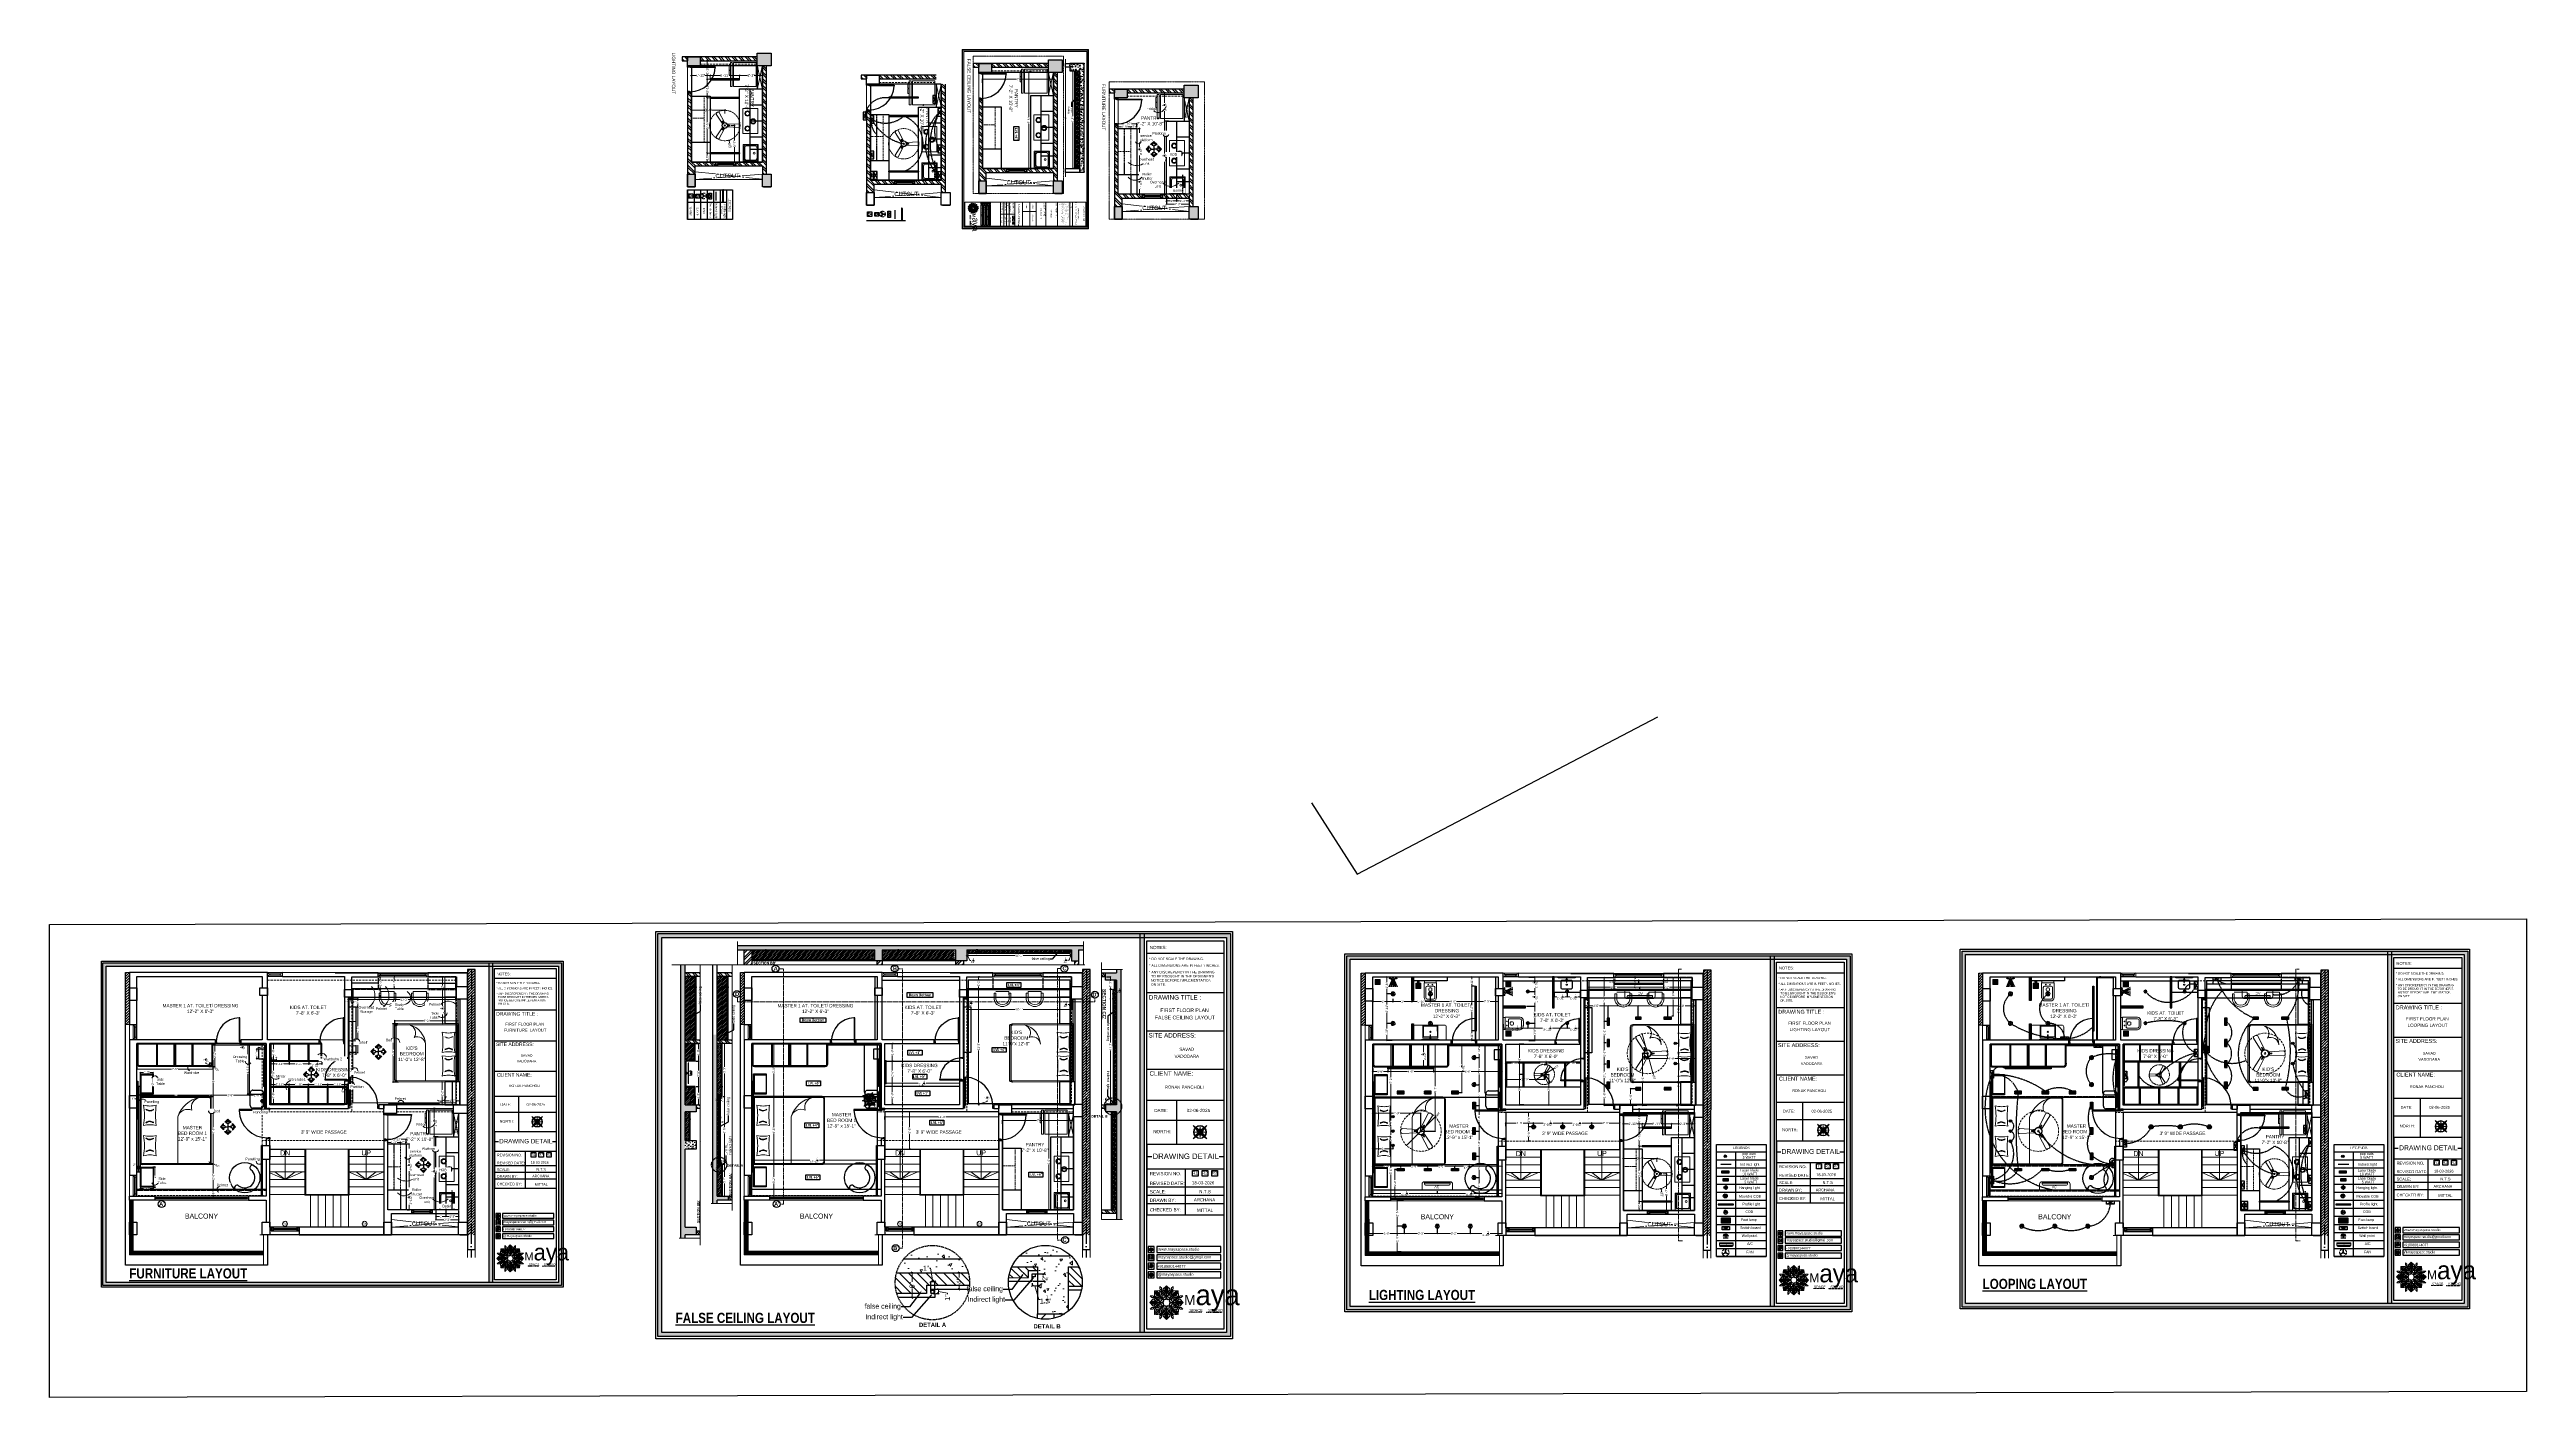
# Model space of a CAD drawing. Header units: millimetres. Extents: x 56222 to 3066687, y -650199 to -121287.
# Drawn here: x 127492 to 130425, y -185618 to -184021 of the extents above; entities outside this region: 7.
import ezdxf
from ezdxf import colors
from ezdxf.entities.mleader import LeaderData, LeaderLine
from ezdxf.enums import TextEntityAlignment as Align
from ezdxf.math import Vec2, Vec3

# ---------------------------------------------------------------- set-up
doc = ezdxf.new("R2010")
doc.units = ezdxf.units.MM
doc.header["$MEASUREMENT"] = 0
doc.header["$PDMODE"] = 35
for name, pattern in [('00 . GROUND FLOOR$0$DASHED', [0.75, 0.5, -0.25]), ('00-Floor Plan$0$DASHED', [0.75, 0.5, -0.25]), ('ACAD_ISO02W100', [15, 12, -3]), ('ACAD_ISO04W100', [30, 24, -3, 0, -3]), ('CENTER', [2, 1.25, -0.25, 0.25, -0.25]), ('DASHED', [0.75, 0.5, -0.25]), ('DASHED2', [0.375, 0.25, -0.125]), ('DASHEDX2', [1.5, 1, -0.5]), ('HIDDEN', [0.375, 0.25, -0.125])]:
    doc.linetypes.add(name, pattern=pattern)
doc.layers.get('Defpoints').update_dxf_attribs({"color": 220})
for name, color, linetype in [('09ELECTRICAL', 5, 'Continuous'), ('AR DOOR', 40, 'Continuous'), ('AR ELE-5', 134, 'Continuous'), ('AR HATCH-7', 7, 'Continuous'), ('GROUND FLOOR  ( Text )', 251, 'Continuous'), ('Labels and Texts', 8, 'Continuous'), ('SANIT', 232, 'Continuous'), ('WC-DET', 8, 'Continuous')]:
    doc.layers.add(name, color=color, linetype=linetype)
for name, color, linetype, lineweight in [('COLUMN', 1, 'Continuous', 30), ('DIM.', 250, 'Continuous', 13), ('dim05', 1, 'Continuous', 13), ('Dimension', 10, 'DASHEDX2', 20), ('el', 7, 'Continuous', 20), ('ELEC-wires', 1, 'DASHED2', 13), ('Electrical', 84, 'Continuous', 30), ('ELEVATION ( SPIRAL STAIR )', 250, 'Continuous', 9), ('ELEVATION ( WALL COLOUR ) X_', 7, 'Continuous', 9), ('FIRST FLOOR', 7, 'Continuous', 9), ('FIRST FLOOR ( DW_RAIL )', 7, 'Continuous', 9), ('FIRST FLOOR ( TEXT )', 7, 'Continuous', 9), ('FIRST FLOOR_( D - W & RAILING )', 251, 'Continuous', 9), ('FIRST FLOOR_( PLine )_', 251, 'Continuous', 30), ('FIRST FLOOR_( STAIR )', 251, 'Continuous', 9), ('FUR1', 1, 'Continuous', 0), ('FURNITURE', 32, 'Continuous', 9), ('furniture dimensions', 1, 'DASHED', 0), ('FURNITURE-1', 252, 'Continuous', 13), ('GF FALSE CEILING', 6, 'Continuous', 35), ('GROUND FLOOR', 7, 'Continuous', 9), ('GROUND FLOOR  ( DIM )', 7, 'Continuous', 9), ('GROUND FLOOR  ( HATCH )', 251, 'Continuous', 9), ('hatch-rcc', 251, 'Continuous', 9), ('hatch-wall', 8, 'Continuous', 9), ('Labelling', 1, 'Continuous', 25), ('Looping', 10, 'Continuous', 25), ('NAME PLATE', 7, 'Continuous', 25), ('SECTION ( SLAB PLine )', 104, 'Continuous', 30), ('Text', 7, 'Continuous', 15), ('TILE', 14, 'Continuous', 9), ('title block', 7, 'Continuous', 9), ('UTILITY', 48, 'Continuous', 9), ('wall', 7, 'Continuous', 30), ('WALL Dimensions', 1, 'Continuous', 0), ('X_PLOT', 1, 'Continuous', 9), ('XX~SLAB ( BEAM )~ ( DIM )', 7, 'Continuous', 9)]:
    doc.layers.add(name, color=color, linetype=linetype, lineweight=lineweight)
doc.layers.add('XX~SLAB ( PLINE )', color=251, linetype='Continuous', plot=False)
doc.styles.add('Arial', font='arial.ttf')
doc.styles.add('century g', font='GOTHIC.TTF')
doc.styles.add("Cn_BT_0'-0", font='swissc.ttf')
doc.styles.add('Cn_BT_7', font='swissc.ttf', dxfattribs={"height": 7})
doc.styles.add('KATHA', font='swissc.ttf')
doc.styles.get("Standard").update_dxf_attribs({"font": 'arial.ttf', "height": 6})
doc.styles.add('style4', font='ARIALN.TTF')
doc.styles.add('TEXT', font='eurr____.ttf')
doc.dimstyles.new('Archana', dxfattribs={"dimtxt": 2, "dimasz": 0.75, "dimexe": 0.5, "dimexo": 0.5, "dimgap": 0, "dimtad": 0, "dimzin": 0, "dimdsep": 46, "dimlunit": 4, "dimtxsty": 'century g', "dimblk": 'OBLIQUE', "dimcen": 0, "dimdle": 1, "dimclrd": 256, "dimclre": 256, "dimclrt": 256, "dimadec": 0, "dimazin": 0, "dimtfac": 1, "dimtofl": 0, "dimtmove": 1, "dimatfit": 3, "dimfxl": 1, "dimfxlon": 1, "dimtolj": 1, "dimtzin": 0, "dimlwd": -1, "dimlwe": -1, "dimarcsym": 0})
doc.dimstyles.new('ISO-25', dxfattribs={"dimtxt": 2.5, "dimasz": 1, "dimexe": 0.5, "dimexo": 1, "dimtad": 0, "dimdec": 1, "dimlunit": 4, "dimtxsty": 'Standard', "dimblk": 'OBLIQUE', "dimcen": 2.5, "dimclrd": 1, "dimclre": 1, "dimclrt": 5, "dimadec": 0, "dimazin": 0, "dimtfac": 1, "dimtdec": 1, "dimtmove": 0, "dimatfit": 3, "dimfxl": 1, "dimlwd": -1, "dimarcsym": 0})
pattern_1 = [(225, (-3157.3636, -172.4574), (1.060660172, -1.060660172), [])]
pattern_2 = [(270, (142087.09665, -206317.46903), (0.5, -3e-16), [])]
pattern_3 = [(270, (142119.28317, -206317.46903), (0.5, -3e-16), [])]
pattern_4 = [(270, (142151.4697, -206317.46903), (0.5, -3e-16), [])]
pattern_5 = [(270, (142818.4991, -206317.46903), (0.5, -3e-16), [])]
pattern_6 = [(270, (142850.68563, -206317.46903), (0.5, -3e-16), [])]
pattern_7 = [(270, (142882.87215, -206317.46903), (0.5, -3e-16), [])]

# ---------------------------------------------------------------- blocks, each defined once
blk = doc.blocks.new('FSFSF')
at = {"color": 42, "lineweight": 5, "true_color": 0xe0ac11}
for p, q in [((28591.6, 127.4), (28587.2, 122.7)), ((28587.7, 131.2), (28591.1, 131.2)), ((28589.8, 129.1), (28587.7, 131.2)), ((28589.8, 129.1), (28599.3, 129.1)), ((28597.5, 124.8), (28591.1, 131.2)), ((28604.7, 127.4), (28591.6, 127.4)), ((28591.6, 127.4), (28598.2, 122.7)), ((28593.2, 131.5), (28593.5, 137.7)), ((28593.2, 131.5), (28601.7, 122.7)), ((28601.2, 130.2), (28593.2, 131.5)), ((28593.4, 135), (28594.6, 136.1)), ((28593.4, 135), (28597.6, 130.8)), ((28599.8, 138.1), (28593.5, 137.7)), ((28595.1, 136.7), (28594.5, 136.7)), ((28594.6, 136.1), (28594.6, 136.7)), ((28605.2, 125), (28594.6, 136.1)), ((28596.2, 137.9), (28595.1, 136.7)), ((28606.3, 126.1), (28595.1, 136.7)), ((28596.2, 137.9), (28600.5, 133.6)), ((28599.3, 126.5), (28599.3, 129.1)), ((28599.8, 138.1), (28608.6, 129.6)), ((28601, 130), (28599.8, 138.1)), ((28600, 143.5), (28600, 140.2)), ((28602.1, 141.4), (28600, 143.5)), ((28606.5, 133.8), (28600, 140.2)), ((28605.9, 129.2), (28601, 130)), ((28602.1, 125.4), (28601.2, 130.2)), ((28602.1, 141.4), (28602.1, 132)), ((28604.7, 132), (28602.1, 132)), ((28603.7, 126.5), (28603.7, 127.4)), ((28603.9, 139.7), (28608.6, 144.1)), ((28603.9, 126.6), (28603.9, 139.7)), ((28603.9, 139.7), (28608.6, 133)), ((28604.7, 127.6), (28603.9, 127.6)), ((28606.5, 133.8), (28604.7, 132)), ((28604.7, 126.6), (28604.7, 127.6)), ((28604.7, 123.3), (28604.7, 127.4)), ((28605.9, 129.2), (28608.6, 133)), ((28606.3, 126.1), (28608.6, 128.3)), ((28607.9, 142.2), (28606.6, 142.2)), ((28606.6, 142.2), (28606.6, 135.8)), ((28607.9, 142.2), (28608.6, 142.8)), ((28607.9, 142.2), (28607.9, 126.6)), ((28607.9, 128.9), (28608.6, 129.6)), ((28607.9, 128.9), (28608.6, 128.3)), ((28613.3, 139.7), (28608.6, 144.1)), ((28609.3, 142.2), (28608.6, 142.8)), ((28613.3, 139.7), (28608.6, 133)), ((28617.4, 138.1), (28608.6, 129.6)), ((28611.3, 129.2), (28608.6, 133)), ((28609.3, 128.9), (28608.6, 129.6)), ((28609.3, 128.9), (28608.6, 128.3)), ((28610.9, 126.1), (28608.6, 128.3)), ((28609.3, 142.2), (28609.3, 126.6)), ((28609.3, 142.2), (28610.6, 142.2)), ((28610.6, 142.2), (28610.6, 135.8)), ((28610.7, 133.8), (28617.1, 140.2)), ((28610.7, 133.8), (28612.4, 132)), ((28610.9, 126.1), (28622, 136.7)), ((28611.3, 129.2), (28616.1, 130)), ((28612, 125), (28622.6, 136.1)), ((28612.4, 132), (28615, 132)), ((28612.5, 126.6), (28612.5, 127.6)), ((28612.5, 127.6), (28613.3, 127.6)), ((28612.5, 123.3), (28612.5, 127.4)), ((28612.5, 127.4), (28625.6, 127.4)), ((28613.3, 126.6), (28613.3, 139.7)), ((28613.5, 126.5), (28613.5, 127.4)), ((28615, 141.4), (28617.1, 143.5)), ((28615, 141.4), (28615, 132)), ((28615.1, 125.4), (28615.9, 130.2)), ((28624, 131.5), (28615.5, 122.7)), ((28615.9, 130.2), (28624, 131.5)), ((28616.1, 130), (28617.4, 138.1)), ((28620.9, 137.9), (28616.7, 133.6)), ((28617.1, 143.5), (28617.1, 140.2)), ((28617.4, 138.1), (28623.6, 137.7)), ((28627.3, 129.1), (28617.9, 129.1)), ((28617.9, 126.5), (28617.9, 129.1)), ((28625.6, 127.4), (28619, 122.7)), ((28623.8, 135), (28619.6, 130.8)), ((28619.7, 124.8), (28626.1, 131.2)), ((28620.9, 137.9), (28622, 136.7)), ((28622, 136.7), (28622.6, 136.7)), ((28622.6, 136.1), (28622.6, 136.7)), ((28623.8, 135), (28622.6, 136.1)), ((28624, 131.5), (28623.6, 137.7)), ((28625.6, 127.4), (28630, 122.7)), ((28629.5, 131.2), (28626.1, 131.2)), ((28627.3, 129.1), (28629.5, 131.2)), ((28591.6, 117.9), (28587.2, 122.7)), ((28589.8, 116.2), (28587.7, 114.1)), ((28587.7, 114.1), (28591.1, 114.1)), ((28589, 123.3), (28588.4, 122.7)), ((28589, 122), (28588.4, 122.7)), ((28589, 123.3), (28589, 124.7)), ((28589, 124.7), (28595.4, 124.7)), ((28589, 123.3), (28604.7, 123.3)), ((28589, 122), (28604.7, 122)), ((28589, 122), (28589, 120.7)), ((28589, 120.7), (28595.4, 120.7)), ((28589.8, 116.2), (28599.3, 116.2)), ((28597.5, 120.5), (28591.1, 114.1)), ((28591.6, 117.9), (28598.2, 122.7)), ((28604.7, 117.9), (28591.6, 117.9)), ((28593.2, 113.9), (28601.7, 122.7)), ((28601.2, 115.1), (28593.2, 113.9)), ((28593.2, 113.9), (28593.5, 107.6)), ((28593.4, 110.3), (28597.6, 114.5)), ((28593.4, 110.3), (28594.6, 109.2)), ((28599.8, 107.2), (28593.5, 107.5)), ((28595.1, 108.5), (28594.5, 108.5)), ((28605.2, 120.4), (28594.6, 109.2)), ((28594.6, 109.2), (28594.6, 108.6)), ((28606.3, 119.1), (28595.1, 108.5)), ((28596.2, 107.4), (28595.1, 108.5)), ((28596.2, 107.4), (28600.5, 111.6)), ((28597.5, 124.8), (28599.3, 126.5)), ((28597.5, 120.5), (28599.3, 118.8)), ((28602.1, 125.4), (28598.2, 122.7)), ((28602.1, 119.9), (28598.2, 122.7)), ((28599.3, 118.8), (28599.3, 116.2)), ((28599.8, 107.2), (28608.6, 115.7)), ((28601, 115.2), (28599.8, 107.2)), ((28606.5, 111.5), (28600, 105.1)), ((28600, 101.7), (28600, 105.1)), ((28602.1, 103.8), (28600, 101.7)), ((28605.9, 116), (28601, 115.2)), ((28602.1, 119.9), (28601.2, 115.1)), ((28602.3, 123.3), (28601.7, 122.7)), ((28602.3, 122), (28601.7, 122.7)), ((28602.1, 103.8), (28602.1, 113.3)), ((28604.7, 113.3), (28602.1, 113.3)), ((28602.3, 123.3), (28603, 122.7)), ((28602.3, 122), (28603, 122.7)), ((28605.2, 125), (28603, 122.7)), ((28605.2, 120.4), (28603, 122.7)), ((28604.7, 126.5), (28603.7, 126.5)), ((28604.7, 118.8), (28603.7, 118.8)), ((28603.7, 118.8), (28603.7, 117.9)), ((28607.9, 126.6), (28603.9, 126.6)), ((28607.9, 118.6), (28603.9, 118.6)), ((28603.9, 118.6), (28603.9, 105.5)), ((28604.7, 117.7), (28603.9, 117.7)), ((28603.9, 105.5), (28608.6, 112.2)), ((28603.9, 105.5), (28608.6, 101.1)), ((28604.7, 122), (28604.7, 117.9)), ((28604.7, 118.6), (28604.7, 117.7)), ((28606.5, 111.5), (28604.7, 113.3)), ((28605.9, 116), (28608.6, 112.2)), ((28606.3, 119.1), (28608.6, 117)), ((28606.6, 103), (28606.6, 109.4)), ((28607.9, 103), (28606.6, 103)), ((28607.9, 103), (28607.9, 118.6)), ((28607.9, 116.3), (28608.6, 117)), ((28607.9, 116.3), (28608.6, 115.7)), ((28607.9, 103), (28608.6, 102.4)), ((28610.9, 119.1), (28608.6, 117)), ((28609.3, 116.3), (28608.6, 117)), ((28609.3, 116.3), (28608.6, 115.7)), ((28611.3, 116), (28608.6, 112.2)), ((28617.4, 107.2), (28608.6, 115.7)), ((28613.3, 105.5), (28608.6, 112.2)), ((28613.3, 105.5), (28608.6, 101.1)), ((28609.3, 103), (28608.6, 102.4)), ((28609.3, 126.6), (28613.3, 126.6)), ((28609.3, 118.6), (28613.3, 118.6)), ((28609.3, 103), (28609.3, 118.6)), ((28609.3, 103), (28610.6, 103)), ((28610.6, 103), (28610.6, 109.4)), ((28610.7, 111.5), (28612.4, 113.3)), ((28610.7, 111.5), (28617.1, 105.1)), ((28610.9, 119.1), (28622, 108.5)), ((28611.3, 116), (28616.1, 115.2)), ((28612, 125), (28614.2, 122.7)), ((28612, 120.4), (28614.2, 122.7)), ((28612, 120.4), (28622.6, 109.2)), ((28612.4, 113.3), (28615, 113.3)), ((28612.5, 126.5), (28613.5, 126.5)), ((28628.2, 123.3), (28612.5, 123.3)), ((28612.5, 122), (28612.5, 117.9)), ((28628.2, 122), (28612.5, 122)), ((28612.5, 118.8), (28613.5, 118.8)), ((28612.5, 118.6), (28612.5, 117.7)), ((28612.5, 117.9), (28625.6, 117.9)), ((28612.5, 117.7), (28613.3, 117.7)), ((28613.3, 118.6), (28613.3, 105.5)), ((28613.5, 118.8), (28613.5, 117.9)), ((28614.9, 123.3), (28614.2, 122.7)), ((28614.9, 122), (28614.2, 122.7)), ((28614.9, 123.3), (28615.5, 122.7)), ((28614.9, 122), (28615.5, 122.7)), ((28615, 103.8), (28615, 113.3)), ((28615, 103.8), (28617.1, 101.7)), ((28615.1, 125.4), (28619, 122.7)), ((28615.1, 119.9), (28619, 122.7)), ((28615.1, 119.9), (28615.9, 115.1)), ((28624, 113.9), (28615.5, 122.7)), ((28615.9, 115.1), (28624, 113.9)), ((28616.1, 115.2), (28617.4, 107.2)), ((28620.9, 107.4), (28616.7, 111.6)), ((28617.1, 101.7), (28617.1, 105.1)), ((28617.4, 107.2), (28623.6, 107.5)), ((28619.7, 124.8), (28617.9, 126.5)), ((28619.7, 120.5), (28617.9, 118.8)), ((28617.9, 118.8), (28617.9, 116.2)), ((28627.3, 116.2), (28617.9, 116.2)), ((28625.6, 117.9), (28619, 122.7)), ((28623.8, 110.3), (28619.6, 114.5)), ((28619.7, 120.5), (28626.1, 114.1)), ((28620.9, 107.4), (28622, 108.5)), ((28628.2, 124.7), (28621.8, 124.7)), ((28628.2, 120.7), (28621.8, 120.7)), ((28622, 108.5), (28622.6, 108.5)), ((28623.8, 110.3), (28622.6, 109.2)), ((28622.6, 109.2), (28622.6, 108.6)), ((28624, 113.9), (28623.6, 107.6)), ((28625.6, 117.9), (28630, 122.7)), ((28629.5, 114.1), (28626.1, 114.1)), ((28627.3, 116.2), (28629.5, 114.1)), ((28628.2, 123.3), (28628.2, 124.7)), ((28628.2, 123.3), (28628.8, 122.7)), ((28628.2, 122), (28628.8, 122.7)), ((28628.2, 122), (28628.2, 120.7))]:
    blk.add_line(p, q, dxfattribs=at)
blk = doc.blocks.new('hgwg')
at = {"layer": 'Dimension', "true_color": 0xd39e00}
h = blk.add_hatch(color=42, dxfattribs=at)
h.dxf.hatch_style = 1
h.paths.add_polyline_path([(27505.7, 45.1), (27494.3, 45.1), (27494.3, 44.9), (27505.7, 44.9)])
h = blk.add_hatch(color=42, dxfattribs=at)
h.dxf.hatch_style = 1
h.paths.add_polyline_path([(27523.3, 44.9), (27509.7, 44.9), (27509.7, 44.8), (27523.3, 44.8)])
at = {"layer": 'Dimension', "color": 42, "true_color": 0xd39e00}
for p, q in [((27494.3, 45.1), (27505.7, 45.1)), ((27494.3, 44.9), (27494.3, 45.1)), ((27494.3, 44.9), (27505.7, 44.9)), ((27505.7, 45.1), (27505.7, 44.9)), ((27509.7, 44.9), (27523.3, 44.9)), ((27509.7, 44.9), (27509.7, 44.8)), ((27509.7, 44.8), (27523.3, 44.8)), ((27523.3, 44.8), (27523.3, 44.9))]:
    blk.add_line(p, q, dxfattribs=at)
at = {"layer": 'Dimension', "color": 42, "true_color": 0xd39e00, "attachment_point": 1}
for s, width, insert, char_height in [('{\\fCinzel|b0|i0|c0|p2;\\H1.5x;M\\fAmsterdam One|b0|i0|c0|p2;\\H2x;aya}', 85.328, (27490.2, 69.2), 6), ('{\\fCinzel|b0|i0|c0|p0;SPACE     STUDIO}', 66.129, (27494.8, 47.9), 2.5)]:
    blk.add_mtext_dynamic_manual_height_columns(s, width=width, gutter_width=30, heights=[0], dxfattribs=dict(at, insert=insert, char_height=char_height))
blk = doc.blocks.new('QEGW4TG')
at = {"layer": 'Dimension', "true_color": 0x000000}
h = blk.add_hatch(color=18, dxfattribs=at)
h.dxf.hatch_style = 1
h.paths.add_polyline_path([(2.7, 1.9, 0.170513), (2.9, 2, 0.190337), (3.1, 2.2, 0.316231), (3.1, 2.3), (2.8, 2.4, 0.273721), (2.7, 2.3, 0.040749), (2.6, 2.3, -0.441282), (2.5, 2.2, -0.11828), (2.1, 2.6, -0.441282), (2.1, 2.7, 0.040749), (2.1, 2.8, 0.290083), (2.1, 2.9), (2, 3.2, 0.316231), (1.9, 3.2, 0.190337), (1.7, 3, 0.170513), (1.7, 2.7, 0.252784)], flags=0)
h.paths.add_polyline_path([(1.2, 2), (1, 1.3, 0.550912), (1.1, 1.2), (1.8, 1.4, 6.344125)])
h.paths.add_polyline_path([(1.8, 1.7), (1.4, 1.6), (1.5, 2, -9.071339)], flags=16)
h.paths.add_polyline_path([(3.1, 2.2, -0.17811), (2.9, 2, -0.170513), (2.7, 1.9, -0.252784), (1.7, 2.7, -0.170513), (1.7, 3, -0.17811), (1.9, 3.2, -0.370089), (2, 3.2), (2.1, 2.9, -0.307185), (2.1, 2.8, -0.041087), (2.1, 2.7, 0.321676), (2.1, 2.7, 0.126524), (2.6, 2.2, 0.312216), (2.6, 2.3, -0.041087), (2.7, 2.3, -0.290673), (2.8, 2.4), (3.1, 2.3, -0.370089)], flags=0)
h = blk.add_hatch(color=18, dxfattribs=at)
h.dxf.hatch_style = 1
h.paths.add_polyline_path([(2.8, 2.4, 0.273721), (2.7, 2.3, 0.040749), (2.6, 2.3, -0.441282), (2.5, 2.2, -0.11828), (2.1, 2.6, -0.441282), (2.1, 2.7, 0.040749), (2.1, 2.8, 0.290083), (2.1, 2.9), (2, 3.2, 0.316231), (1.9, 3.2, 0.190337), (1.7, 3, 0.170513), (1.7, 2.7, 0.252784), (2.7, 1.9, 0.170513), (2.9, 2, 0.190337), (3.1, 2.2, 0.316231), (3.1, 2.3)])
for p, q in [((1.2, 2), (1, 1.3)), ((1.1, 1.2), (1.8, 1.4)), ((1.5, 2), (1.4, 1.6)), ((1.4, 1.6), (1.8, 1.7)), ((2, 3.2), (2.1, 2.9)), ((3.1, 2.3), (2.8, 2.4))]:
    blk.add_line(p, q)
blk.add_lwpolyline([(0, 0), (4.7, 0), (4.7, 4.7), (0, 4.7)], close=True)
for centre, radius, start, end in [((1.1, 1.3), 0.0598, 164.8483, 282.1458), ((2.4, 2.6), 1.34, 241.4727, 205.6422), ((2.4, 2.6), 1.04, 235.9962, 210.8333), ((2.1, 2.9), 0.364, 118.9685, 159.3648), ((2.1, 2.9), 0.39, 159.7007, 198.4072), ((3, 3.2), 1.33, 201.4218, 258.1669), ((1.9, 3.1), 0.0896, 41.8985, 123.1344), ((2.1, 2.7), 0.066, 135.9932, 224.8892), ((2, 2.9), 0.104, 320.3924, 28.6971), ((1.7, 3.2), 0.586, 312.4617, 321.8728), ((3.1, 3.4), 1.31, 216.5455, 243.5279), ((2.6, 2.3), 0.066, 234.2482, 323.1441), ((3.1, 1.9), 0.586, 137.2645, 146.6756), ((2.8, 2.3), 0.104, 70.4402, 138.745), ((2.8, 2.3), 0.39, 260.7301, 299.4366), ((2.8, 2.3), 0.364, 299.7725, 340.1688), ((3, 2.2), 0.0896, 336.0029, 57.2388)]:
    blk.add_arc(centre, radius, start, end)
blk = doc.blocks.new('ASGERG')
at = {"layer": 'Dimension', "true_color": 0x000000}
h = blk.add_hatch(color=18, dxfattribs=at)
h.dxf.hatch_style = 1
h.paths.add_polyline_path([(1, 1.7, 0.353872), (1.7, 1), (3, 1, 0.353872), (3.7, 1.7), (3.7, 3, 0.353872), (3, 3.7), (1.7, 3.7, 0.353872), (1, 3)])
h.paths.add_polyline_path([(1.3, 3, -0.353872), (1.7, 3.4), (2.9, 3.4, -0.353872), (3.4, 3), (3.4, 1.7, -0.353872), (2.9, 1.3), (1.7, 1.3, -0.353872), (1.3, 1.7)], flags=16)
h.paths.add_polyline_path([(3, 2.3, -1), (1.6, 2.3, -1)], flags=0)
h.paths.add_polyline_path([(2.7, 2.3, -1), (1.9, 2.3, -1)], flags=0)
h.paths.add_polyline_path([(2.9, 3, -1), (3.2, 3, -1)], flags=0)
h.paths.add_polyline_path([(1.6, 2.3, 1), (3, 2.3, 1)], flags=0)
h = blk.add_hatch(color=18, dxfattribs=at)
h.dxf.hatch_style = 1
h.paths.add_polyline_path([(1.6, 2.3, 1), (3, 2.3, 1)])
h.paths.add_polyline_path([(2.7, 2.3, -1), (1.9, 2.3, -1)], flags=16)
h = blk.add_hatch(color=18, dxfattribs=at)
h.dxf.hatch_style = 1
h.paths.add_polyline_path([(3.2, 3, 1), (2.9, 3, 1)])
for p, q in [((1, 3), (1, 1.7)), ((1.3, 3), (1.3, 1.7)), ((1.7, 3.7), (3, 3.7)), ((2.9, 3.4), (1.7, 3.4)), ((2.9, 1.3), (1.7, 1.3)), ((1.7, 1), (3, 1)), ((3.4, 3), (3.4, 1.7)), ((3.7, 3), (3.7, 1.7))]:
    blk.add_line(p, q)
blk.add_lwpolyline([(0, 0), (4.7, 0), (4.7, 4.7), (0, 4.7)], close=True)
for centre, radius in [((2.3, 2.3), 0.694), ((2.3, 2.3), 0.414), ((3, 3), 0.168)]:
    blk.add_circle(centre, radius)
for centre, radius, start, end in [((1.8, 2.9), 0.778, 94.8631, 172.8127), ((1.8, 1.8), 0.778, 187.1873, 265.1369), ((1.8, 2.9), 0.491, 94.8631, 172.8127), ((1.8, 1.8), 0.491, 187.1873, 265.1369), ((2.9, 2.9), 0.491, 7.1873, 85.1369), ((2.9, 1.8), 0.491, 274.8631, 352.8127), ((2.9, 2.9), 0.778, 7.1873, 85.1369), ((2.9, 1.8), 0.778, 274.8631, 352.8127)]:
    blk.add_arc(centre, radius, start, end)
blk = doc.blocks.new('ETYETE')
at = {"layer": 'Dimension', "true_color": 0x000000}
h = blk.add_hatch(color=18, dxfattribs=at)
h.dxf.hatch_style = 1
h.paths.add_polyline_path([(3.8, 1.1, 0.414214), (4.1, 1.5), (4.1, 3.3, 0.414214), (3.8, 3.7), (0.9, 3.7, 0.414214), (0.6, 3.3), (0.6, 1.5, 0.414214), (0.9, 1.1)])
h.paths.add_polyline_path([(2.6, 2.2), (3.9, 1.3, -0.198912), (3.8, 1.3), (0.9, 1.3, -0.198912), (0.8, 1.3), (2.1, 2.2), (2.3, 2)], flags=16)
h.paths.add_polyline_path([(2.3, 2.2), (0.9, 3.5, -0.028783), (0.9, 3.5), (3.8, 3.5, -0.028783), (3.8, 3.5)], flags=16)
h.paths.add_polyline_path([(2.7, 2.3), (3.9, 3.5, -0.202482), (4, 3.3), (4, 1.5, -0.043076), (4, 1.5)], flags=16)
h.paths.add_polyline_path([(2, 2.3), (0.7, 1.5, -0.043076), (0.7, 1.5), (0.7, 3.3, -0.202482), (0.8, 3.5)], flags=16)
blk.add_lwpolyline([(0, 0), (4.7, 0), (4.7, 4.7), (0, 4.7)], close=True)
at = {"layer": 'Dimension', "color": 18, "true_color": 0x000000}
for p, q in [((0.6, 3.3), (0.6, 1.5)), ((0.7, 3.3), (0.7, 1.5)), ((0.7, 1.5), (2, 2.3)), ((0.8, 3.5), (2, 2.3)), ((0.8, 1.3), (2.1, 2.2)), ((0.9, 3.7), (3.8, 3.7)), ((0.9, 3.5), (3.8, 3.5)), ((0.9, 3.5), (2.3, 2.2)), ((0.9, 1.3), (3.8, 1.3)), ((0.9, 1.1), (3.8, 1.1)), ((2.1, 2.2), (2.3, 2)), ((2.3, 2.2), (3.8, 3.5)), ((2.3, 2), (2.6, 2.2)), ((3.9, 1.3), (2.6, 2.2)), ((2.7, 2.3), (3.9, 3.5)), ((4, 1.5), (2.7, 2.3)), ((4, 3.3), (4, 1.5)), ((4.1, 3.3), (4.1, 1.5))]:
    blk.add_line(p, q, dxfattribs=at)
for centre, radius, start, end in [((0.9, 3.3), 0.358, 90, 180), ((0.9, 1.5), 0.358, 180, 270), ((0.9, 3.3), 0.224, 134.2136, 180), ((0.9, 1.5), 0.224, 180, 189.8662), ((0.9, 1.5), 0.224, 225, 270), ((0.9, 3.3), 0.224, 90, 96.5948), ((3.8, 3.3), 0.358, 0, 90), ((3.8, 3.3), 0.224, 83.4052, 90), ((3.8, 1.5), 0.358, 270, 0), ((3.8, 1.5), 0.224, 270, 315), ((3.8, 3.3), 0.224, 0, 45.7864), ((3.8, 1.5), 0.224, 350.1338, 0)]:
    blk.add_arc(centre, radius, start, end, dxfattribs=at)
blk = doc.blocks.new('DTGWEGEARG')
at = {"layer": 'Dimension', "true_color": 0x000000}
h = blk.add_hatch(color=18, dxfattribs=at)
h.dxf.hatch_style = 1
h.paths.add_polyline_path([(3.8, 2.3, 1), (0.8, 2.3, 1)])
h.paths.add_polyline_path([(2.5, 1, 0.105795), (3, 1.6, -0.055205), (3.3, 1.4, -0.169822)], flags=16)
h.paths.add_polyline_path([(2.4, 1.1), (2.4, 1.7, -0.058279), (2.8, 1.6, -0.103353)], flags=16)
h.paths.add_polyline_path([(2.3, 1.1, -0.101741), (1.9, 1.6, -0.057171), (2.3, 1.7)], flags=16)
h.paths.add_polyline_path([(2.2, 1, -0.169822), (1.4, 1.4, -0.055205), (1.7, 1.6, 0.105795)], flags=16)
h.paths.add_polyline_path([(3, 1.7, 0.081336), (3.1, 2.3), (3.7, 2.3, -0.152069), (3.4, 1.5, 0.05687)], flags=16)
h.paths.add_polyline_path([(2.9, 1.8, 0.061945), (2.4, 1.8), (2.4, 2.3), (3, 2.3, -0.081344)], flags=16)
h.paths.add_polyline_path([(2.3, 1.8, 0.060923), (1.8, 1.8, -0.081344), (1.7, 2.3), (2.3, 2.3)], flags=16)
h.paths.add_polyline_path([(1.7, 1.7, 0.05687), (1.3, 1.5, -0.152069), (1, 2.3), (1.5, 2.3, 0.081336)], flags=16)
h.paths.add_polyline_path([(2.4, 2.4), (2.4, 2.8, 0.061945), (2.9, 2.9, -0.080009), (3, 2.4)], flags=16)
h.paths.add_polyline_path([(3.1, 2.4, 0.080116), (3, 3, 0.05687), (3.4, 3.2, 0.028258), (3.3, 3.3, -0.055205), (3, 3.1, 0.105795), (2.5, 3.7, -0.36029), (3.7, 2.4)], flags=16)
h.paths.add_polyline_path([(2.3, 2.4), (1.7, 2.4, -0.080009), (1.8, 2.9, 0.060923), (2.3, 2.8)], flags=16)
h.paths.add_polyline_path([(1.5, 2.4), (1, 2.4, -0.150466), (1.3, 3.2, 0.05687), (1.7, 3, 0.080116)], flags=16)
h.paths.add_polyline_path([(2.4, 3), (2.4, 3.6, -0.103353), (2.8, 3, -0.058279)], flags=16)
h.paths.add_polyline_path([(2.3, 3, -0.057171), (1.9, 3, -0.101741), (2.3, 3.5)], flags=16)
h.paths.add_polyline_path([(1.7, 3.1, -0.055205), (1.4, 3.3, -0.169822), (2.2, 3.7, 0.105795)], flags=16)
blk.add_lwpolyline([(0, 0), (4.7, 0), (4.7, 4.7), (0, 4.7)], close=True)
at = {"layer": 'Dimension', "color": 18, "true_color": 0x000000}
for p, q in [((1, 2.4), (1.5, 2.4)), ((1, 2.3), (1.5, 2.3)), ((1.7, 2.4), (2.3, 2.4)), ((1.7, 2.3), (2.3, 2.3)), ((2.3, 3.5), (2.3, 3)), ((2.3, 2.8), (2.3, 2.4)), ((2.3, 2.3), (2.3, 1.8)), ((2.3, 1.7), (2.3, 1.1)), ((2.4, 3.6), (2.4, 3)), ((2.4, 2.8), (2.4, 2.4)), ((2.4, 2.4), (3, 2.4)), ((2.4, 2.3), (3, 2.3)), ((2.4, 2.3), (2.4, 1.8)), ((2.4, 1.7), (2.4, 1.1)), ((3.1, 2.4), (3.7, 2.4)), ((3.1, 2.3), (3.7, 2.3))]:
    blk.add_line(p, q, dxfattribs=at)
blk.add_circle((2.3, 2.3), 1.49, dxfattribs=at)
for centre, radius, start, end in [((2.3, 2.3), 1.34, 142.3819, 176.6093), ((2.3, 2.3), 1.34, 183.0315, 217.6181), ((2.3, 4.7), 1.9, 236.1399, 249.1595), ((2.3, -0.1), 1.9, 110.8405, 123.8601), ((2.3, 2.3), 1.34, 97.3549, 135.9073), ((2.3, 4.7), 1.75, 236.7417, 249.3811), ((2.3, -0.1), 1.75, 110.6189, 123.2583), ((2.3, 2.3), 1.34, 224.0927, 262.6451), ((3.3, 2.3), 1.73, 159.0567, 177.3789), ((3.3, 2.3), 1.73, 182.3435, 200.9433), ((3.3, 2.3), 1.73, 129.9301, 154.0867), ((3.3, 2.3), 1.58, 158.8325, 177.1302), ((3.3, 2.3), 1.58, 182.5658, 201.1675), ((3.3, 2.3), 1.73, 205.9133, 230.0699), ((2.3, 4.7), 1.9, 253.6799, 267.6253), ((2.3, -0.1), 1.9, 92.3747, 106.3201), ((3.3, 2.3), 1.58, 130.1073, 153.3446), ((2.3, 4.7), 1.75, 254.3336, 267.422), ((2.3, -0.1), 1.75, 92.578, 105.6664), ((3.3, 2.3), 1.58, 206.6554, 229.8927), ((1.4, 2.3), 1.58, 26.6554, 50.2584), ((2.3, 4.7), 1.75, 272.3248, 285.6664), ((2.3, 4.7), 1.9, 272.1415, 286.3201), ((2.3, -0.1), 1.9, 73.6799, 87.8585), ((2.3, -0.1), 1.75, 74.3336, 87.6752), ((1.4, 2.3), 1.58, 309.7416, 333.3446), ((2.3, 2.3), 1.34, 3.3907, 82.6451), ((1.4, 2.3), 1.73, 25.9133, 50.0699), ((1.4, 2.3), 1.73, 309.9301, 334.0867), ((2.3, 2.3), 1.34, 277.3549, 315.9073), ((1.4, 2.3), 1.58, 2.8698, 21.1675), ((1.4, 2.3), 1.58, 338.8325, 357.4342), ((2.3, 4.7), 1.75, 290.6189, 303.2583), ((2.3, 4.7), 1.9, 290.8405, 303.8601), ((1.4, 2.3), 1.73, 2.6211, 20.9433), ((1.4, 2.3), 1.73, 339.0567, 357.6565), ((2.3, -0.1), 1.9, 56.1399, 69.1595), ((2.3, -0.1), 1.75, 56.7417, 69.3811), ((2.3, 2.3), 1.34, 322.3819, 356.9685)]:
    blk.add_arc(centre, radius, start, end, dxfattribs=at)
blk = doc.blocks.new('4t')
at = {"transparency": 33554607}
h = blk.add_hatch(color=1, dxfattribs=at)
h.dxf.hatch_style = 1
h.paths.add_polyline_path([(45531.3, -35822.3), (45529.2, -35821.8), (45528.1, -35837)])
h = blk.add_hatch(color=1, dxfattribs=at)
h.dxf.hatch_style = 1
h.paths.add_polyline_path([(45533.4, -35822.8), (45531.3, -35822.3), (45528.1, -35837)])
h = blk.add_hatch(color=1, dxfattribs=at)
h.dxf.hatch_style = 1
h.paths.add_polyline_path([(45531.8, -35820.2), (45529.2, -35821.8), (45531.3, -35822.3)])
h = blk.add_hatch(color=1, dxfattribs=at)
h.dxf.hatch_style = 1
h.paths.add_polyline_path([(45531.8, -35820.2), (45531.3, -35822.3), (45533.4, -35822.8)])
at = {"layer": 'title block', "color": 7, "lineweight": 9}
for p, q in [((45530.2, -35817.6), (45515, -35816.5)), ((45515, -35816.5), (45529.2, -35821.8)), ((45515, -35816.5), (45531.8, -35820.2)), ((45530.5, -35816.7), (45526.9, -35812.5)), ((45526.9, -35812.5), (45529.2, -35817.5)), ((45535.5, -35803.4), (45530.2, -35817.6)), ((45531.8, -35820.2), (45530.2, -35817.6)), ((45535.5, -35803.4), (45531.8, -35820.2)), ((45534.4, -35818.5), (45531.8, -35820.2)), ((45534.4, -35818.5), (45535.5, -35803.4)), ((45539.5, -35815.3), (45534.4, -35817.6)), ((45548.6, -35823.9), (45534.4, -35818.5)), ((45535.3, -35818.9), (45539.5, -35815.3)), ((45528.3, -35821.5), (45524.1, -35825.1)), ((45524.1, -35825.1), (45529.2, -35822.8)), ((45531.8, -35820.2), (45528.1, -35837)), ((45529.2, -35821.8), (45528.1, -35837)), ((45528.1, -35837), (45533.4, -35822.8)), ((45531.8, -35820.2), (45529.2, -35821.8)), ((45533.4, -35822.8), (45531.8, -35820.2)), ((45531.8, -35820.2), (45548.6, -35823.9)), ((45533.1, -35823.7), (45536.7, -35827.9)), ((45533.4, -35822.8), (45548.6, -35823.9)), ((45536.7, -35827.9), (45534.4, -35822.8))]:
    blk.add_line(p, q, dxfattribs=at)
for radius, start, end in [(11.8, 171.36, 253.7665), (11.8, 81.36, 163.7665), (10.8, 82.4286, 162.6979), (10.8, 352.4286, 72.6979), (11.8, 351.36, 73.7665), (10.8, 172.4286, 252.6979), (11.8, 261.36, 343.7665), (10.8, 262.4286, 342.6979)]:
    blk.add_arc((45531.8, -35820.2), radius, start, end, dxfattribs=at)
blk = doc.blocks.new('LAYOUT FILE')
at = {"layer": 'NAME PLATE', "true_color": 0xd39e00}
h = blk.add_hatch(color=42, dxfattribs=at)
h.paths.add_polyline_path([(3346889.8, -513806.2), (3346889.8, -514260.7), (3347535.6, -514260.7), (3347535.6, -513806.2)])
h.paths.add_polyline_path([(3346894.4, -513810.7), (3347531, -513810.7), (3347531, -514256.2), (3346894.4, -514256.2)], flags=16)
blk.add_hatch(color=42, dxfattribs=at).paths.add_polyline_path([(3347433.6, -514256.2), (3347438.1, -514256.2), (3347438.1, -513806.2), (3347433.6, -513806.2)])
at = {"layer": 'NAME PLATE', "color": 42, "true_color": 0xd39e00}
for p, q in [((3347528, -513828.5), (3347441.2, -513828.5)), ((3347528, -513873), (3347441.2, -513873)), ((3347528, -513916.3), (3347441.2, -513916.3)), ((3347528, -513959.3), (3347441.2, -513959.3)), ((3347528, -513994.3), (3347441.2, -513994.3)), ((3347528, -514016.9), (3347441.2, -514016.9)), ((3347474.8, -513994.3), (3347474.8, -514044.1)), ((3347528, -514044.1), (3347441.2, -514044.1)), ((3347441.2, -514044.1), (3347441.2, -514123.4)), ((3347528, -514044.1), (3347528, -514123.4)), ((3347441.2, -514057.7), (3347446.8, -514057.7)), ((3347441.2, -514071.3), (3347528, -514071.3)), ((3347485, -514123.4), (3347485, -514071.3)), ((3347522.7, -514057.7), (3347528, -514057.7)), ((3347528, -514092.2), (3347441.2, -514092.2)), ((3347528, -514101.6), (3347441.2, -514101.6)), ((3347528, -514110.9), (3347441.2, -514110.9)), ((3347441.2, -514123.4), (3347528, -514123.4))]:
    blk.add_line(p, q, dxfattribs=at)
for points in [[(3346887.6, -513803.9), (3347537.8, -513803.9), (3347537.8, -514263), (3346887.6, -514263)], [(3346889.8, -513806.2), (3347535.6, -513806.2), (3347535.6, -514260.7), (3346889.8, -514260.7)], [(3346894.4, -513810.7), (3347531, -513810.7), (3347531, -514256.2), (3346894.4, -514256.2)], [(3347433.6, -514256.2), (3347433.6, -513806.2), (3347438.1, -513806.2), (3347438.1, -514256.2)], [(3347441.2, -514252.4), (3347441.2, -513814.4), (3347528, -513814.4), (3347528, -514252.4)], [(3347492.7, -514073.3), (3347499.1, -514073.3), (3347499.1, -514079.7), (3347492.7, -514079.7)], [(3347503.7, -514073.3), (3347510.1, -514073.3), (3347510.1, -514079.7), (3347503.7, -514079.7)], [(3347514.6, -514073.3), (3347521, -514073.3), (3347521, -514079.7), (3347514.6, -514079.7)]]:
    blk.add_lwpolyline(points, close=True, dxfattribs=at)
at = {"layer": 'NAME PLATE', "color": 18, "true_color": 0x000000}
for points in [[(3347452.4, -514165.8), (3347524.8, -514165.8), (3347524.8, -514159.2), (3347452.4, -514159.2)], [(3347452.4, -514174.9), (3347524.8, -514174.9), (3347524.8, -514168.3), (3347452.4, -514168.3)], [(3347452.4, -514194.4), (3347524.8, -514194.4), (3347524.8, -514187.7), (3347452.4, -514187.7)], [(3347452.5, -514184.5), (3347524.8, -514184.5), (3347524.8, -514177.9), (3347452.5, -514177.9)]]:
    blk.add_lwpolyline(points, close=True, dxfattribs=at)
at = {"layer": 'NAME PLATE', "xscale": 0.6215000753186288, "yscale": 0.6215000753186288, "zscale": 0.6215000753186288, "rotation": 57.43675864906671}
blk.add_blockref('4t', (3313507.8, -525897.3), dxfattribs=at)
at = {"layer": 'NAME PLATE', "color": 42, "true_color": 0xd39e00}
for name, p, xscale, yscale, zscale in [('DTGWEGEARG', (3347442.8, -514165.8), 1.413658832510879, 1.413658832510879, 1.413658832510879), ('ETYETE', (3347442.8, -514174.9), 1.413658832510879, 1.413658832510879, 1.413658832510879), ('QEGW4TG', (3347442.8, -514184.5), 1.413658832510879, 1.413658832510879, 1.413658832510879), ('ASGERG', (3347442.8, -514194.4), 1.413658832510879, 1.413658832510879, 1.413658832510879), ('FSFSF', (3322302.7, -514330.2), 0.8794785156214666, 0.8794785156214666, 0.8794785156214666), ('hgwg', (3312200.8, -514290.9), 1.283459272116341, 1.283459272116341, 1.283459272116341)]:
    blk.add_blockref(name, p, dxfattribs=dict(at, xscale=xscale, yscale=yscale, zscale=zscale))
at = {"layer": 'NAME PLATE', "style": 'Arial'}
for s, height, p in [('NOTES:', 3.7, (3347454.1, -513823.7)), ('DRAWING TITLE : ', 5.034, (3347474, -513880.6)), ('SITE ADDRESS:', 5.034, (3347469.9, -513923.4)), ('CLIENT NAME:', 5.034, (3347468.9, -513966.4)), ('DATE:', 3.7, (3347457.2, -514007.5)), ('02-06-2025', 3.7, (3347499.4, -514007.5)), ('NORTH:', 3.7, (3347458.4, -514031.3)), ('REVISION NO.', 3.699, (3347462.2, -514078.7)), ('DRAWING DETAIL', 6.223, (3347485.2, -514060.4)), ('SCALE:', 3.7, (3347453.7, -514099.2)), ('REVISED DATE: ', 3.699, (3347464.9, -514089.7)), ('CHECKED BY:', 3.699, (3347462.1, -514119.5)), ('DRAWN BY:', 3.7, (3347459.2, -514108.7)), ('MITTAL', 3.7, (3347506.9, -514120))]:
    blk.add_text(s, height=height, dxfattribs=at).set_placement(p, align=Align.CENTER)
for s, insert, char_height, width, attachment_point in [('* DO NOT SCALE THE DRAWING.', (3347443.8, -513833.3, 0), 2.797, 108.076, 1), ('* ALL DIMENSIONS ARE IN FEET \\\\ INCHES.', (3347443.8, -513840.7, 0), 2.797, 108.076, 1), ("* ANY DISCREPENCY IN THE DRAWING \\P  TO BE BROUGHT IN THE DESIGNER'S\\P  NOTICE BEFORE IMPLEMENTATION \\P  ON SITE.", (3347443.8, -513848.2, 0), 2.797, 108.076, 1), ('N.T.S', (3347506.9, -514095.3, 0), 3.7, 7.219, 2)]:
    blk.add_mtext(s, dxfattribs=dict(at, insert=insert, char_height=char_height, width=width, attachment_point=attachment_point))
at = {"layer": 'NAME PLATE', "color": 18, "true_color": 0x000000, "char_height": 3.161, "attachment_point": 1}
for s, width, gutter_width, insert in [('www.mayaspace.studio', 49.605, 41.5, (3347454.1, -514160.5, 0)), ('+918980144077', 120.68, 25.9, (3347453, -514179.8, 0)), ('mayaspace.studio@gmail.com', 30.947, 25.9, (3347453.8, -514169.4, 0)), ('@mayaspace.studio', 30.947, 25.9, (3347453.8, -514188.9, 0))]:
    blk.add_mtext_dynamic_manual_height_columns(s, width=width, gutter_width=gutter_width, heights=[0], dxfattribs=dict(at, insert=insert))
blk = doc.blocks.new('*U18')
for points in [[(0, 0), (0, 1120), (-30, 1120), (-30, 0)], [(40, 0), (0, 0), (0, -30), (-10, -30), (-10, -100), (40, -100)], [(-1160, 0), (-1120, 0), (-1120, -30), (-1110, -30), (-1110, -100), (-1160, -100)]]:
    blk.add_lwpolyline(points, close=True)
at = {"layer": 'AR ELE-5', "linetype": 'ByBlock', "ltscale": 15}
blk.add_arc((2, -1), 1122, 92.37301, 179.96526, dxfattribs=at)
blk = doc.blocks.new('*U19')
for points in [[(-1160, 0), (-1120, 0), (-1120, 30), (-1110, 30), (-1110, 100), (-1160, 100)], [(0, 0), (0, -1120), (-30, -1120), (-30, 0)], [(40, 0), (0, 0), (0, 30), (-10, 30), (-10, 100), (40, 100)]]:
    blk.add_lwpolyline(points, close=True)
at = {"layer": 'AR ELE-5', "linetype": 'ByBlock', "ltscale": 15}
blk.add_arc((2, 1), 1122, 180.03474, 267.62699, dxfattribs=at)
blk = doc.blocks.new('*U184')
for points in [[(-1026, 0), (-986, 0), (-986, 30), (-976, 30), (-976, 100), (-1026, 100)], [(0, 0), (0, -986), (-30, -986), (-30, 0)], [(40, 0), (0, 0), (0, 30), (-10, 30), (-10, 100), (40, 100)]]:
    blk.add_lwpolyline(points, close=True)
at = {"layer": 'AR ELE-5', "linetype": 'ByBlock', "ltscale": 15}
blk.add_arc((1, 1), 987, 180.03474, 267.62699, dxfattribs=at)
blk = doc.blocks.new('ARPLS010')
at = {"linetype": 'ByBlock'}
for p, q in [((-0.47, 0.23), (-0.64, 0.22)), ((-0.64, 0.22), (-0.48, 0.13)), ((-0.36, 0.15), (-0.49, 0.17)), ((-0.48, 0.13), (-0.43, 0.05)), ((-0.36, 0.24), (-0.47, 0.23)), ((-0.43, 0.05), (-0.35, -0.01)), ((-0.28, 0.25), (-0.36, 0.24)), ((-0.29, 0.11), (-0.36, 0.15)), ((-0.29, 0.42), (-0.3, 0.31)), ((-0.3, 0.31), (-0.28, 0.26)), ((-0.28, 0.47), (-0.29, 0.42)), ((-0.18, 0.07), (-0.29, 0.11)), ((-0.25, 0.54), (-0.28, 0.47)), ((-0.21, 0.23), (-0.28, 0.25)), ((-0.18, 0.49), (-0.25, 0.54)), ((-0.22, 0.48), (-0.16, 0.35)), ((-0.13, 0.18), (-0.21, 0.23)), ((-0.13, 0.46), (-0.18, 0.49)), ((-0.11, 0.04), (-0.18, 0.07)), ((-0.16, 0.35), (-0.14, 0.3)), ((-0.14, 0.3), (-0.08, 0.13)), ((-0.07, 0.4), (-0.13, 0.46)), ((-0.06, 0.11), (-0.13, 0.18)), ((-0.01, 0.02), (-0.11, 0.04)), ((-0.08, -0.03), (0.01, 0.02)), ((0, 0.01), (-0.08, -0.16)), ((-0.04, 0.3), (-0.07, 0.4)), ((-0.05, 0.23), (-0.07, 0.14)), ((-0.07, 0.14), (-0.02, 0.02)), ((-0.04, 0.34), (-0.05, 0.23)), ((-0.01, 0.46), (-0.04, 0.34)), ((-0.02, 0.02), (0.01, 0.01)), ((0.12, 0.6), (-0.01, 0.46)), ((0.01, 0.21), (0.08, 0.29)), ((0.06, 0.11), (0.01, 0.21)), ((0.01, 0.01), (0.06, 0.11)), ((0.01, 0), (0.07, 0.03)), ((0.01, 0.02), (0.02, -0.12)), ((0.02, 0), (0.09, 0.01)), ((0.07, 0.03), (0.16, 0.16)), ((0.08, 0.41), (0.09, 0.45)), ((0.08, 0.36), (0.08, 0.41)), ((0.08, 0.29), (0.08, 0.36)), ((0.09, 0.45), (0.13, 0.52)), ((0.09, 0.07), (0.19, 0.09)), ((0.09, 0.01), (0.17, -0.01)), ((0.18, 0.67), (0.12, 0.6)), ((0.23, 0.16), (0.13, 0.13)), ((0.16, 0.16), (0.2, 0.25)), ((0.17, 0.57), (0.18, 0.67)), ((0.2, 0.43), (0.17, 0.57)), ((0.17, -0.01), (0.21, 0)), ((0.19, 0.09), (0.3, 0.12)), ((0.2, 0.35), (0.2, 0.43)), ((0.2, 0.25), (0.2, 0.35)), ((0.21, 0), (0.25, -0.03)), ((0.25, 0.31), (0.22, 0.29)), ((0.32, 0.21), (0.23, 0.16)), ((0.33, 0.38), (0.25, 0.31)), ((0.3, 0.12), (0.41, 0.07)), ((0.31, 0.11), (0.37, 0.13)), ((0.31, -0.01), (0.43, 0.01)), ((0.36, 0.27), (0.32, 0.21)), ((0.41, 0.44), (0.33, 0.38)), ((0.42, 0.37), (0.36, 0.27)), ((0.37, 0.13), (0.43, 0.18)), ((0.48, 0.46), (0.41, 0.44)), ((0.41, 0.07), (0.48, 0.02)), ((0.43, 0.18), (0.46, 0.24)), ((0.46, 0.3), (0.48, 0.35)), ((0.46, 0.24), (0.46, 0.3)), ((0.54, 0.43), (0.48, 0.46)), ((0.48, 0.35), (0.53, 0.42)), ((0.48, 0.02), (0.69, -0.07)), ((0.53, 0.42), (0.54, 0.43)), ((-0.46, -0.07), (-0.56, -0.15)), ((-0.56, -0.15), (-0.52, -0.17)), ((-0.52, -0.17), (-0.45, -0.22)), ((-0.37, -0.04), (-0.46, -0.07)), ((-0.45, -0.22), (-0.36, -0.2)), ((-0.34, -0.14), (-0.41, -0.12)), ((-0.38, -0.62), (-0.37, -0.5)), ((-0.27, -0.53), (-0.38, -0.62)), ((-0.31, -0.03), (-0.37, -0.04)), ((-0.37, -0.5), (-0.36, -0.41)), ((-0.36, -0.2), (-0.26, -0.2)), ((-0.36, -0.41), (-0.32, -0.29)), ((-0.35, -0.01), (-0.26, -0.05)), ((-0.27, -0.13), (-0.34, -0.14)), ((-0.32, -0.29), (-0.26, -0.2)), ((-0.29, -0.45), (-0.31, -0.5)), ((-0.2, -0.38), (-0.29, -0.45)), ((-0.19, -0.11), (-0.27, -0.13)), ((-0.14, -0.45), (-0.27, -0.53)), ((-0.26, -0.05), (-0.19, -0.04)), ((-0.26, -0.2), (-0.17, -0.1)), ((-0.14, -0.3), (-0.2, -0.38)), ((-0.19, -0.04), (-0.11, -0.05)), ((-0.17, -0.1), (-0.08, -0.03)), ((-0.08, -0.16), (-0.14, -0.3)), ((-0.02, -0.29), (-0.14, -0.45)), ((-0.11, -0.05), (-0.09, -0.04)), ((-0.04, -0.43), (-0.07, -0.35)), ((0, -0.48), (-0.04, -0.43)), ((0.02, -0.12), (-0.02, -0.29)), ((0.06, -0.27), (0, -0.18)), ((0.1, -0.65), (0, -0.48)), ((0.01, -0.01), (0.02, 0)), ((0.08, -0.06), (0.01, -0.01)), ((0.02, -0.02), (0.12, -0.12)), ((0.07, -0.18), (0.02, -0.1)), ((0.08, -0.34), (0.06, -0.27)), ((0.06, -0.45), (0.07, -0.41)), ((0.12, -0.24), (0.07, -0.18)), ((0.07, -0.41), (0.08, -0.34)), ((0.14, -0.08), (0.08, -0.06)), ((0.11, -0.5), (0.1, -0.65)), ((0.15, -0.45), (0.11, -0.5)), ((0.12, -0.12), (0.2, -0.19)), ((0.18, -0.3), (0.12, -0.24)), ((0.2, -0.14), (0.14, -0.08)), ((0.14, -0.26), (0.16, -0.34)), ((0.16, -0.34), (0.15, -0.45)), ((0.25, -0.36), (0.18, -0.3)), ((0.28, -0.12), (0.2, -0.14)), ((0.2, -0.19), (0.27, -0.2)), ((0.25, -0.03), (0.31, -0.01)), ((0.38, -0.42), (0.25, -0.36)), ((0.27, -0.2), (0.31, -0.22)), ((0.37, -0.06), (0.28, -0.12)), ((0.28, -0.11), (0.36, -0.16)), ((0.31, -0.22), (0.41, -0.3)), ((0.36, -0.16), (0.45, -0.23)), ((0.46, -0.02), (0.37, -0.06)), ((0.5, -0.47), (0.38, -0.42)), ((0.41, -0.3), (0.45, -0.39)), ((0.45, -0.23), (0.5, -0.32)), ((0.69, -0.07), (0.46, -0.02)), ((0.5, -0.32), (0.49, -0.4)), ((0.49, -0.4), (0.53, -0.45)), ((0.57, -0.49), (0.5, -0.47)), ((0.53, -0.45), (0.57, -0.49))]:
    blk.add_line(p, q, dxfattribs=at)
for radius, start, end in [(0.5, 164.9216, 191.0302), (0.458, 169.9629, 188.6517), (0.5, 126.2799, 152.7042), (0.458, 130.7647, 148.9789), (0.5, 87.2367, 107.9154), (0.458, 91.6596, 104.0784), (0.5, 49.0791, 67.0324), (0.458, 49.8461, 63.9764), (0.458, 5.0517, 21.9108), (0.5, 1.3782, 25.7565), (0.5, 205.1623, 226.3204), (0.458, 207.232, 224.0819), (0.5, 249.553, 272.4234), (0.458, 252.8522, 267.711), (0.5, 283.5324, 308.8712), (0.458, 289.266, 306.1107), (0.458, 334.5625, 357.1532), (0.5, 333.6991, 357.5577)]:
    blk.add_arc((0, 0), radius, start, end, dxfattribs=at)
blk = doc.blocks.new('_Oblique')
at = {"layer": 'wall', "color": 0, "lineweight": -2}
blk.add_line((-0.5, -0.5), (0.5, 0.5), dxfattribs=at)
blk = doc.blocks.new('*D143')
at = {"layer": 'Defpoints', "color": 0, "lineweight": 30, "transparency": 16777216}
for p in [(128288.3, -185341.7), (128290.9, -185341.7), (128288.8, -185379.7)]:
    blk.add_point(p, dxfattribs=at)
at = {"layer": 'dim05', "color": 1, "linetype": 'Continuous', "lineweight": -2, "transparency": 16777216}
for p, q in [((128289.3, -185341.7), (128291.4, -185341.7)), ((128289.8, -185379.7), (128291.4, -185379.7))]:
    blk.add_line(p, q, dxfattribs=at)
at = {"layer": 'dim05', "color": 1, "linetype": 'Continuous', "transparency": 16777216}
for p, q in [((128290.9, -185341.7), (128290.9, -185356.8)), ((128290.9, -185379.7), (128290.9, -185364.6))]:
    blk.add_line(p, q, dxfattribs=at)
at = {"layer": 'dim05', "color": 1, "transparency": 16777216}
for p, rotation in [((128290.9, -185341.7), 90), ((128290.9, -185379.7), 270)]:
    blk.add_blockref('_Oblique', p, dxfattribs=dict(at, rotation=rotation))
at = {"layer": 'dim05', "color": 5, "lineweight": 25, "transparency": 16777216, "insert": (128290.9, -185360.7), "char_height": 2.5, "attachment_point": 5, "rotation": 90, "style": 'Arial'}
blk.add_mtext('3\'-2"', dxfattribs=at)
blk = doc.blocks.new('*D144')
at = {"layer": 'Defpoints', "color": 0, "lineweight": 30, "transparency": 16777216}
for p in [(128286.3, -185340.2), (128286.3, -185341.7), (128287.3, -185341.7)]:
    blk.add_point(p, dxfattribs=at)
at = {"layer": 'dim05', "color": 1, "linetype": 'Continuous', "transparency": 16777216}
for p, q in [((128286.3, -185340.2), (128285.3, -185340.2)), ((128287.3, -185340.2), (128286.3, -185340.2)), ((128287.3, -185340.2), (128286.3, -185340.2)), ((128286.8, -185340.2), (128287.1, -185337.8)), ((128287.1, -185337.8), (128288.4, -185337.8)), ((128287.3, -185340.2), (128288.3, -185340.2))]:
    blk.add_line(p, q, dxfattribs=at)
at = {"layer": 'dim05', "color": 1, "linetype": 'Continuous', "lineweight": -2, "transparency": 16777216}
for p, q in [((128286.3, -185340.7), (128286.3, -185339.7)), ((128287.3, -185340.7), (128287.3, -185339.7))]:
    blk.add_line(p, q, dxfattribs=at)
at = {"layer": 'dim05', "color": 1, "transparency": 16777216}
blk.add_blockref('_Oblique', (128286.3, -185340.2), dxfattribs=at)
at = {"layer": 'dim05', "color": 1, "transparency": 16777216, "rotation": 180}
blk.add_blockref('_Oblique', (128287.3, -185340.2), dxfattribs=at)
at = {"layer": 'dim05', "color": 5, "lineweight": 25, "transparency": 16777216, "insert": (128290.3, -185337.8), "char_height": 2.5, "attachment_point": 5, "style": 'Arial'}
blk.add_mtext('1"', dxfattribs=at)
blk = doc.blocks.new('*D145')
at = {"layer": 'Defpoints', "color": 0, "lineweight": 30, "transparency": 16777216}
for p in [(128284.5, -185341.7), (128287.3, -185341.7), (128287.3, -185342.7)]:
    blk.add_point(p, dxfattribs=at)
at = {"layer": 'dim05', "color": 1, "linetype": 'Continuous', "transparency": 16777216}
for p, q in [((128284.5, -185342.2), (128281.8, -185344)), ((128281.8, -185344), (128281.8, -185345.2)), ((128284.5, -185341.7), (128284.5, -185340.7)), ((128284.5, -185342.7), (128284.5, -185341.7)), ((128284.5, -185342.7), (128284.5, -185341.7)), ((128284.5, -185342.7), (128284.5, -185343.7))]:
    blk.add_line(p, q, dxfattribs=at)
at = {"layer": 'dim05', "color": 1, "linetype": 'Continuous', "lineweight": -2, "transparency": 16777216}
for p, q in [((128286.3, -185341.7), (128284, -185341.7)), ((128286.3, -185342.7), (128284, -185342.7))]:
    blk.add_line(p, q, dxfattribs=at)
at = {"layer": 'dim05', "color": 1, "transparency": 16777216}
for p, rotation in [((128284.5, -185341.7), 270), ((128284.5, -185342.7), 90)]:
    blk.add_blockref('_Oblique', p, dxfattribs=dict(at, rotation=rotation))
at = {"layer": 'dim05', "color": 5, "lineweight": 25, "transparency": 16777216, "insert": (128281.8, -185347.2), "char_height": 2.5, "attachment_point": 5, "rotation": 90, "style": 'Arial'}
blk.add_mtext('1"', dxfattribs=at)
blk = doc.blocks.new('*D146')
at = {"layer": 'Defpoints', "color": 0, "lineweight": 30, "transparency": 16777216}
for p in [(128288.3, -185261.7), (128290.9, -185261.7), (128288.3, -185341.7)]:
    blk.add_point(p, dxfattribs=at)
at = {"layer": 'dim05', "color": 1, "linetype": 'Continuous', "lineweight": -2, "transparency": 16777216}
for p, q in [((128289.3, -185261.7), (128291.4, -185261.7)), ((128289.3, -185341.7), (128291.4, -185341.7))]:
    blk.add_line(p, q, dxfattribs=at)
at = {"layer": 'dim05', "color": 1, "linetype": 'Continuous', "transparency": 16777216}
for p, q in [((128290.9, -185261.7), (128290.9, -185297.7)), ((128290.9, -185341.7), (128290.9, -185305.7))]:
    blk.add_line(p, q, dxfattribs=at)
at = {"layer": 'dim05', "color": 1, "transparency": 16777216}
for p, rotation in [((128290.9, -185261.7), 90), ((128290.9, -185341.7), 270)]:
    blk.add_blockref('_Oblique', p, dxfattribs=dict(at, rotation=rotation))
at = {"layer": 'dim05', "color": 5, "lineweight": 25, "transparency": 16777216, "insert": (128290.9, -185301.7), "char_height": 2.5, "attachment_point": 5, "rotation": 90, "style": 'Arial'}
blk.add_mtext('6\'-8"', dxfattribs=at)
blk = doc.blocks.new('*D147')
at = {"layer": 'Defpoints', "color": 0, "lineweight": 30, "transparency": 16777216}
for p in [(128286.3, -185261.7), (128286.3, -185263.3), (128287.3, -185261.7)]:
    blk.add_point(p, dxfattribs=at)
at = {"layer": 'dim05', "color": 1, "linetype": 'Continuous', "transparency": 16777216}
for p, q in [((128286.3, -185263.3), (128285.3, -185263.3)), ((128286.8, -185263.3), (128286.2, -185266.4)), ((128287.3, -185263.3), (128286.3, -185263.3)), ((128287.3, -185263.3), (128286.3, -185263.3)), ((128287.3, -185263.3), (128288.3, -185263.3)), ((128286.2, -185266.4), (128287.4, -185266.4))]:
    blk.add_line(p, q, dxfattribs=at)
at = {"layer": 'dim05', "color": 1, "linetype": 'Continuous', "lineweight": -2, "transparency": 16777216}
for p, q in [((128286.3, -185262.7), (128286.3, -185263.8)), ((128287.3, -185262.7), (128287.3, -185263.8))]:
    blk.add_line(p, q, dxfattribs=at)
at = {"layer": 'dim05', "color": 1, "transparency": 16777216}
blk.add_blockref('_Oblique', (128286.3, -185263.3), dxfattribs=at)
at = {"layer": 'dim05', "color": 1, "transparency": 16777216, "rotation": 180}
blk.add_blockref('_Oblique', (128287.3, -185263.3), dxfattribs=at)
at = {"layer": 'dim05', "color": 5, "lineweight": 25, "transparency": 16777216, "insert": (128289.4, -185266.4), "char_height": 2.5, "attachment_point": 5, "style": 'Arial'}
blk.add_mtext('1"', dxfattribs=at)
blk = doc.blocks.new('*D148')
at = {"layer": 'Defpoints', "color": 0, "lineweight": 30, "transparency": 16777216}
for p in [(128284.5, -185260.7), (128287.3, -185260.7), (128287.3, -185261.7)]:
    blk.add_point(p, dxfattribs=at)
at = {"layer": 'dim05', "color": 1, "linetype": 'Continuous', "transparency": 16777216}
for p, q in [((128284.5, -185261.2), (128281.8, -185262.1)), ((128281.8, -185262.1), (128281.8, -185263.4)), ((128284.5, -185260.7), (128284.5, -185259.7)), ((128284.5, -185261.7), (128284.5, -185260.7)), ((128284.5, -185261.7), (128284.5, -185260.7)), ((128284.5, -185261.7), (128284.5, -185262.7))]:
    blk.add_line(p, q, dxfattribs=at)
at = {"layer": 'dim05', "color": 1, "linetype": 'Continuous', "lineweight": -2, "transparency": 16777216}
for p, q in [((128286.3, -185260.7), (128284, -185260.7)), ((128286.3, -185261.7), (128284, -185261.7))]:
    blk.add_line(p, q, dxfattribs=at)
at = {"layer": 'dim05', "color": 1, "transparency": 16777216}
for p, rotation in [((128284.5, -185260.7), 270), ((128284.5, -185261.7), 90)]:
    blk.add_blockref('_Oblique', p, dxfattribs=dict(at, rotation=rotation))
at = {"layer": 'dim05', "color": 5, "lineweight": 25, "transparency": 16777216, "insert": (128281.8, -185265.3), "char_height": 2.5, "attachment_point": 5, "rotation": 90, "style": 'Arial'}
blk.add_mtext('1"', dxfattribs=at)
blk = doc.blocks.new('*D149')
at = {"layer": 'Defpoints', "color": 0, "lineweight": 30, "transparency": 16777216}
for p in [(128290.9, -185198.7), (128291.3, -185198.7), (128288.3, -185261.7)]:
    blk.add_point(p, dxfattribs=at)
at = {"layer": 'dim05', "color": 1, "linetype": 'Continuous', "lineweight": -2, "transparency": 16777216}
for p, q in [((128290.3, -185198.7), (128290.4, -185198.7)), ((128289.3, -185261.7), (128291.4, -185261.7))]:
    blk.add_line(p, q, dxfattribs=at)
at = {"layer": 'dim05', "color": 1, "linetype": 'Continuous', "transparency": 16777216}
for p, q in [((128290.9, -185198.7), (128290.9, -185226.3)), ((128290.9, -185261.7), (128290.9, -185234.1))]:
    blk.add_line(p, q, dxfattribs=at)
at = {"layer": 'dim05', "color": 1, "transparency": 16777216}
for p, rotation in [((128290.9, -185198.7), 90), ((128290.9, -185261.7), 270)]:
    blk.add_blockref('_Oblique', p, dxfattribs=dict(at, rotation=rotation))
at = {"layer": 'dim05', "color": 5, "lineweight": 25, "transparency": 16777216, "insert": (128290.9, -185230.2), "char_height": 2.5, "attachment_point": 5, "rotation": 90, "style": 'Arial'}
blk.add_mtext('5\'-3"', dxfattribs=at)
blk = doc.blocks.new('MASTER')
at = {"layer": 'ELEVATION ( SPIRAL STAIR )', "color": 9, "true_color": 0xc7c8ca}
blk.add_lwpolyline([(131511.2, -184212.8), (131511.2, -184213.9), (131479.2, -184213.9), (131479.2, -184212.8)], close=True, dxfattribs=at)
at = {"layer": 'FURNITURE', "color": 9, "lineweight": 30, "true_color": 0xc7c8ca}
for p, q in [((131357.2, -184215.9), (131357.2, -184062.9)), ((131504.1, -184065.9), (131503.1, -184065.9)), ((131504.1, -184086.9), (131503.1, -184086.9)), ((131504.4, -184086.4), (131529.2, -184086.4)), ((131504.4, -184087.4), (131504.4, -184086.4)), ((131504.4, -184087.4), (131529.2, -184087.4)), ((131504.1, -184107.9), (131503.1, -184107.9)), ((131504.4, -184106.9), (131529.2, -184106.9)), ((131504.4, -184108.9), (131504.4, -184106.9)), ((131504.4, -184107.9), (131530.2, -184107.9)), ((131504.4, -184108.9), (131529.2, -184108.9)), ((131504.1, -184128.9), (131503.1, -184128.9)), ((131504.4, -184128.4), (131529.2, -184128.4)), ((131504.4, -184129.4), (131504.4, -184128.4)), ((131504.4, -184129.4), (131529.2, -184129.4)), ((131504.1, -184149.9), (131503.1, -184149.9)), ((131453.7, -184210), (131453.7, -184200)), ((131456.7, -184197), (131470.8, -184197)), ((131470.1, -184198.9), (131470.1, -184213.9)), ((131528.7, -184195.9), (131473.1, -184195.9)), ((131470.1, -184213), (131456.7, -184213))]:
    blk.add_line(p, q, dxfattribs=at)
at = {"layer": 'FURNITURE', "color": 9, "true_color": 0xc7c8ca}
blk.add_line((131388.2, -184109.5), (131443.4, -184109.5), dxfattribs=at)
at = {"layer": 'FURNITURE', "color": 9, "linetype": 'DASHED', "lineweight": 25, "true_color": 0xc7c8ca}
for p, q in [((131470.8, -184197), (131471.7, -184197)), ((131474.7, -184200), (131474.7, -184210))]:
    blk.add_line(p, q, dxfattribs=at)
at = {"layer": 'FURNITURE', "linetype": 'DASHED', "lineweight": 25}
blk.add_line((131470.1, -184213), (131471.7, -184213), dxfattribs=at)
at = {"layer": 'FURNITURE', "color": 9, "lineweight": 30, "true_color": 0xc7c8ca}
for points in [[(131360.3, -184065), (131384.2, -184065), (131384.2, -184080), (131360.3, -184080)], [(131378.2, -184065), (131479.2, -184065), (131479.2, -184062.9), (131378.2, -184062.9)], [(131440.4, -184062.9), (131485.4, -184062.9), (131485.4, -184064), (131440.4, -184064)], [(131470.2, -184065), (131494.1, -184065), (131494.1, -184080), (131470.2, -184080)], [(131528.7, -184213.9), (131453.2, -184213.9), (131453.2, -184215.9), (131530.2, -184215.9), (131530.2, -184213.9), (131530.2, -184213.9), (131530.2, -184152.9), (131528.7, -184152.9)], [(131409.2, -184211.4), (131349.2, -184211.4), (131349.2, -184210.4), (131409.2, -184210.4)], [(131511.1, -184213.9), (131524.4, -184213.9), (131524.4, -184215.9), (131511.1, -184215.9)]]:
    blk.add_lwpolyline(points, close=True, dxfattribs=at)
for points in [[(131361.3, -184080), (131361.3, -184066), (131383.2, -184066), (131383.2, -184080)], [(131471.2, -184080), (131471.2, -184066), (131493.1, -184066), (131493.1, -184080)], [(131523.4, -184213.9), (131523.4, -184206.9), (131512.1, -184206.9), (131512.1, -184213.9)]]:
    blk.add_lwpolyline(points, dxfattribs=at)
for points in [[(131390.2, -184149), (131464.2, -184149, 0.414214), (131467.2, -184146), (131467.2, -184065), (131387.2, -184065), (131387.2, -184146, 0.414214)], [(131503.1, -184065.9), (131503.1, -184149.9, 0.414214), (131506.1, -184152.9), (131530.2, -184152.9), (131530.2, -184062.9), (131506.1, -184062.9, 0.414214)]]:
    blk.add_lwpolyline(points, format="xyb", close=True, dxfattribs=at)
at = {"layer": 'FURNITURE', "color": 9, "true_color": 0xc7c8ca}
for points in [[(131390.2, -184148), (131464.2, -184148, 0.414214), (131466.2, -184146), (131466.2, -184066), (131388.2, -184066), (131388.2, -184146, 0.414214)], [(131451.2, -184126, 0.451075), (131443.4, -184109.5, -0.277658), (131466.2, -184135.1, 0.459377), (131451.2, -184126)]]:
    blk.add_lwpolyline(points, format="xyb", close=True, dxfattribs=at)
at = {"layer": 'FURNITURE', "color": 9, "true_color": 0xc7c8ca, "elevation": 0}
for points in [[(131421.1, -184083.9, -0.100586), (131421.1, -184068.9, -0.075726), (131397.1, -184068.9, -0.148967), (131397.1, -184083.9, -0.074116)], [(131433.2, -184083.9, 0.100586), (131433.2, -184068.9, 0.075726), (131457.2, -184068.9, 0.148967), (131457.2, -184083.9, 0.074116)]]:
    blk.add_lwpolyline(points, format="xyb", close=True, dxfattribs=at)
at = {"layer": 'FURNITURE', "color": 9, "lineweight": 30, "true_color": 0xc7c8ca}
blk.add_lwpolyline([(131529.2, -184106.9), (131529.2, -184063.9), (131506.1, -184063.9, 0.414214), (131504.1, -184065.9), (131504.1, -184149.9, 0.414214), (131506.1, -184151.9), (131529.2, -184151.9), (131529.2, -184108.9)], format="xyb", dxfattribs=at)
at = {"layer": 'FURNITURE', "color": 9, "linetype": 'DASHED', "lineweight": 25, "true_color": 0xc7c8ca}
blk.add_lwpolyline([(131512.1, -184213.9), (131523.4, -184213.9), (131523.4, -184215.9), (131512.1, -184215.9)], close=True, dxfattribs=at)
blk.add_lwpolyline([(131512.1, -184214.9), (131523.4, -184214.9)], dxfattribs=at)
at = {"layer": 'FURNITURE', "color": 9, "lineweight": 30, "true_color": 0xc7c8ca}
blk.add_circle((131371.2, -184190.6), 18, dxfattribs=at)
blk.add_circle((131371.2, -184190.6), 18, dxfattribs=at)
for centre, radius, start, end in [((131359.3, -184181.5), 3, 322.4256, 142.4256), ((131371.2, -184190.6), 12, 142.4256, 322.4256), ((131383.1, -184199.8), 3.02, 314.8302, 148.621), ((131456.7, -184200), 3, 90, 180), ((131473.1, -184198.9), 3, 90, 180), ((131456.7, -184210), 3, 180, 270)]:
    blk.add_arc(centre, radius, start, end, dxfattribs=at)
at = {"layer": 'FURNITURE', "color": 9, "linetype": 'DASHED', "lineweight": 25, "true_color": 0xc7c8ca}
for centre, start, end in [((131471.7, -184200), 0, 90), ((131471.7, -184210), 270, 0)]:
    blk.add_arc(centre, 3, start, end, dxfattribs=at)
at = {"layer": 'FURNITURE', "color": 9, "true_color": 0xc7c8ca}
for points in [[(131401.9, -184071.6, 0), (131402.6, -184073, 0), (131404.3, -184076, 0), (131402.8, -184079.1, 0), (131402.1, -184080.8, 0)], [(131402.5, -184071.6, 0), (131403.3, -184073, 0), (131404.9, -184076, 0), (131403.5, -184079.1, 0), (131402.7, -184080.8, 0)], [(131417.7, -184071.6, 0), (131416.9, -184073, 0), (131415.3, -184076, 0), (131416.7, -184079.1, 0), (131417.5, -184080.8, 0)], [(131418.3, -184071.6, 0), (131417.6, -184073, 0), (131415.9, -184076, 0), (131417.4, -184079.1, 0), (131418.1, -184080.8, 0)], [(131436, -184071.6, 0), (131436.8, -184073, 0), (131438.4, -184076, 0), (131436.9, -184079.1, 0), (131436.2, -184080.8, 0)], [(131436.6, -184071.6, 0), (131437.4, -184073, 0), (131439, -184076, 0), (131437.6, -184079.1, 0), (131436.8, -184080.8, 0)], [(131451.8, -184071.6, 0), (131451, -184073, 0), (131449.4, -184076, 0), (131450.9, -184079.1, 0), (131451.6, -184080.8, 0)], [(131452.5, -184071.6, 0), (131451.7, -184073, 0), (131450.1, -184076, 0), (131451.5, -184079.1, 0), (131452.3, -184080.8, 0)]]:
    blk.add_open_spline(points, degree=3, knots=[0, 0, 0, 0, 4.577917, 9.671137, 9.671137, 9.671137, 9.671137], dxfattribs=at)
blk = doc.blocks.new('*D150')
at = {"layer": 'Defpoints', "color": 0, "lineweight": 30, "transparency": 16777216}
for p in [(128348.2, -185341.7), (128349.5, -185341.7), (128348.2, -185379.7)]:
    blk.add_point(p, dxfattribs=at)
at = {"layer": 'dim05', "color": 1, "linetype": 'Continuous', "lineweight": -2, "transparency": 16777216}
for p, q in [((128349.2, -185341.7), (128350, -185341.7)), ((128349.2, -185379.7), (128350, -185379.7))]:
    blk.add_line(p, q, dxfattribs=at)
at = {"layer": 'dim05', "color": 1, "linetype": 'Continuous', "transparency": 16777216}
for p, q in [((128349.5, -185341.7), (128349.5, -185356.8)), ((128349.5, -185379.7), (128349.5, -185364.6))]:
    blk.add_line(p, q, dxfattribs=at)
at = {"layer": 'dim05', "color": 1, "transparency": 16777216}
for p, rotation in [((128349.5, -185341.7), 90), ((128349.5, -185379.7), 270)]:
    blk.add_blockref('_Oblique', p, dxfattribs=dict(at, rotation=rotation))
at = {"layer": 'dim05', "color": 5, "lineweight": 25, "transparency": 16777216, "insert": (128349.5, -185360.7), "char_height": 2.5, "attachment_point": 5, "rotation": 90, "style": 'Arial'}
blk.add_mtext('3\'-2"', dxfattribs=at)
blk = doc.blocks.new('*D151')
at = {"layer": 'Defpoints', "color": 0, "lineweight": 30, "transparency": 16777216}
for p in [(128349.5, -185198.7), (128349.5, -185198.7), (128349.5, -185261.7)]:
    blk.add_point(p, dxfattribs=at)
at = {"layer": 'dim05', "color": 1, "linetype": 'Continuous', "transparency": 16777216}
for p, q in [((128349.5, -185198.7), (128349.5, -185226.3)), ((128349.5, -185261.7), (128349.5, -185234.1))]:
    blk.add_line(p, q, dxfattribs=at)
at = {"layer": 'dim05', "color": 1, "linetype": 'Continuous', "lineweight": -2, "transparency": 16777216}
for p, q in [((128350.5, -185198.7), (128350, -185198.7)), ((128350.5, -185261.7), (128350, -185261.7))]:
    blk.add_line(p, q, dxfattribs=at)
at = {"layer": 'dim05', "color": 1, "transparency": 16777216}
for p, rotation in [((128349.5, -185198.7), 90), ((128349.5, -185261.7), 270)]:
    blk.add_blockref('_Oblique', p, dxfattribs=dict(at, rotation=rotation))
at = {"layer": 'dim05', "color": 5, "lineweight": 25, "transparency": 16777216, "insert": (128349.5, -185230.2), "char_height": 2.5, "attachment_point": 5, "rotation": 90, "style": 'Arial'}
blk.add_mtext('5\'-3"', dxfattribs=at)
blk = doc.blocks.new('*D152')
at = {"layer": 'Defpoints', "color": 0, "lineweight": 30, "transparency": 16777216}
for p in [(128323.4, -185337), (128471.9, -185337), (128471.9, -185337)]:
    blk.add_point(p, dxfattribs=at)
at = {"layer": 'dim05', "color": 1, "linetype": 'Continuous', "lineweight": -2, "transparency": 16777216}
for p, q in [((128323.4, -185336), (128323.4, -185336.5)), ((128471.9, -185336), (128471.9, -185336.5))]:
    blk.add_line(p, q, dxfattribs=at)
at = {"layer": 'dim05', "color": 1, "linetype": 'Continuous', "transparency": 16777216}
for p, q in [((128323.4, -185337), (128392, -185337)), ((128471.9, -185337), (128403.4, -185337))]:
    blk.add_line(p, q, dxfattribs=at)
at = {"layer": 'dim05', "color": 1, "transparency": 16777216, "rotation": 180}
blk.add_blockref('_Oblique', (128323.4, -185337), dxfattribs=at)
at = {"layer": 'dim05', "color": 1, "transparency": 16777216}
blk.add_blockref('_Oblique', (128471.9, -185337), dxfattribs=at)
at = {"layer": 'dim05', "color": 5, "lineweight": 25, "transparency": 16777216, "insert": (128397.7, -185337), "char_height": 2.5, "attachment_point": 5, "style": 'Arial'}
blk.add_mtext('12\'-4{\\H1x;\\S1/2;}"', dxfattribs=at)
blk = doc.blocks.new('*D153')
at = {"layer": 'Defpoints', "color": 0, "lineweight": 30, "transparency": 16777216}
for p in [(128349.5, -185261.7), (128349.5, -185341.7), (128349.5, -185341.7)]:
    blk.add_point(p, dxfattribs=at)
at = {"layer": 'dim05', "color": 1, "linetype": 'Continuous', "transparency": 16777216}
for p, q in [((128349.5, -185261.7), (128349.5, -185297.7)), ((128349.5, -185341.7), (128349.5, -185305.7))]:
    blk.add_line(p, q, dxfattribs=at)
at = {"layer": 'dim05', "color": 1, "linetype": 'Continuous', "lineweight": -2, "transparency": 16777216}
for p, q in [((128350.5, -185261.7), (128350, -185261.7)), ((128350.5, -185341.7), (128350, -185341.7))]:
    blk.add_line(p, q, dxfattribs=at)
at = {"layer": 'dim05', "color": 1, "transparency": 16777216}
for p, rotation in [((128349.5, -185261.7), 90), ((128349.5, -185341.7), 270)]:
    blk.add_blockref('_Oblique', p, dxfattribs=dict(at, rotation=rotation))
at = {"layer": 'dim05', "color": 5, "lineweight": 25, "transparency": 16777216, "insert": (128349.5, -185301.7), "char_height": 2.5, "attachment_point": 5, "rotation": 90, "style": 'Arial'}
blk.add_mtext('6\'-8"', dxfattribs=at)
blk = doc.blocks.new('*D154')
at = {"layer": 'Defpoints', "color": 0, "lineweight": 30, "transparency": 16777216}
for p in [(128282.3, -185284.7), (128286.3, -185284.7), (128286.3, -185286.5)]:
    blk.add_point(p, dxfattribs=at)
at = {"layer": 'dim05', "color": 1, "linetype": 'Continuous', "lineweight": -2, "transparency": 16777216}
for p, q in [((128282.3, -185285.7), (128282.3, -185287)), ((128286.3, -185285.7), (128286.3, -185287))]:
    blk.add_line(p, q, dxfattribs=at)
at = {"layer": 'dim05', "color": 1, "linetype": 'Continuous', "transparency": 16777216}
for p, q in [((128282.3, -185286.5), (128286.3, -185286.5)), ((128284.3, -185286.5), (128285.9, -185291.7)), ((128285.9, -185291.7), (128287.1, -185291.7))]:
    blk.add_line(p, q, dxfattribs=at)
at = {"layer": 'dim05', "color": 1, "transparency": 16777216, "rotation": 180}
blk.add_blockref('_Oblique', (128282.3, -185286.5), dxfattribs=at)
at = {"layer": 'dim05', "color": 1, "transparency": 16777216}
blk.add_blockref('_Oblique', (128286.3, -185286.5), dxfattribs=at)
at = {"layer": 'dim05', "color": 5, "lineweight": 25, "transparency": 16777216, "insert": (128289.2, -185291.7), "char_height": 2.5, "attachment_point": 5, "style": 'Arial'}
blk.add_mtext('4"', dxfattribs=at)
blk = doc.blocks.new('*D155')
at = {"layer": 'Defpoints', "color": 0, "lineweight": 30, "transparency": 16777216}
for p in [(128282.3, -185250.4), (128288.3, -185250.4), (128288.3, -185250.4)]:
    blk.add_point(p, dxfattribs=at)
at = {"layer": 'dim05', "color": 1, "linetype": 'Continuous', "lineweight": -2, "transparency": 16777216}
for p, q in [((128282.3, -185249.4), (128282.3, -185249.9)), ((128288.3, -185249.4), (128288.3, -185249.9))]:
    blk.add_line(p, q, dxfattribs=at)
at = {"layer": 'dim05', "color": 1, "linetype": 'Continuous', "transparency": 16777216}
for p, q in [((128282.3, -185250.4), (128283.2, -185250.4)), ((128288.3, -185250.4), (128287.4, -185250.4))]:
    blk.add_line(p, q, dxfattribs=at)
at = {"layer": 'dim05', "color": 1, "transparency": 16777216, "rotation": 180}
blk.add_blockref('_Oblique', (128282.3, -185250.4), dxfattribs=at)
at = {"layer": 'dim05', "color": 1, "transparency": 16777216}
blk.add_blockref('_Oblique', (128288.3, -185250.4), dxfattribs=at)
at = {"layer": 'dim05', "color": 5, "lineweight": 25, "transparency": 16777216, "insert": (128285.3, -185250.4), "char_height": 2.5, "attachment_point": 5, "style": 'Arial'}
blk.add_mtext('6"', dxfattribs=at)
blk = doc.blocks.new('*D156')
at = {"layer": 'Defpoints', "color": 0, "lineweight": 30, "transparency": 16777216}
for p in [(128282.3, -185353.9), (128288.3, -185353.9), (128288.3, -185353.9)]:
    blk.add_point(p, dxfattribs=at)
at = {"layer": 'dim05', "color": 1, "linetype": 'Continuous', "lineweight": -2, "transparency": 16777216}
for p, q in [((128282.3, -185352.9), (128282.3, -185353.4)), ((128288.3, -185352.9), (128288.3, -185353.4))]:
    blk.add_line(p, q, dxfattribs=at)
at = {"layer": 'dim05', "color": 1, "linetype": 'Continuous', "transparency": 16777216}
for p, q in [((128282.3, -185353.9), (128283.2, -185353.9)), ((128288.3, -185353.9), (128287.4, -185353.9))]:
    blk.add_line(p, q, dxfattribs=at)
at = {"layer": 'dim05', "color": 1, "transparency": 16777216, "rotation": 180}
blk.add_blockref('_Oblique', (128282.3, -185353.9), dxfattribs=at)
at = {"layer": 'dim05', "color": 1, "transparency": 16777216}
blk.add_blockref('_Oblique', (128288.3, -185353.9), dxfattribs=at)
at = {"layer": 'dim05', "color": 5, "lineweight": 25, "transparency": 16777216, "insert": (128285.3, -185353.9), "char_height": 2.5, "attachment_point": 5, "style": 'Arial'}
blk.add_mtext('6"', dxfattribs=at)
blk = doc.blocks.new('*D161')
at = {"layer": 'Defpoints', "color": 0, "lineweight": 30, "transparency": 16777216}
for p in [(128579.4, -185153.1), (128579.4, -185158.3), (128700.4, -185154.8)]:
    blk.add_point(p, dxfattribs=at)
at = {"layer": 'dim05', "color": 1, "linetype": 'Continuous', "lineweight": -2, "transparency": 16777216}
for p, q in [((128579.4, -185154.1), (128579.4, -185158.8)), ((128700.4, -185155.8), (128700.4, -185158.8))]:
    blk.add_line(p, q, dxfattribs=at)
at = {"layer": 'dim05', "color": 1, "linetype": 'Continuous', "transparency": 16777216}
for p, q in [((128579.4, -185158.3), (128635.1, -185158.3)), ((128700.4, -185158.3), (128644.7, -185158.3))]:
    blk.add_line(p, q, dxfattribs=at)
at = {"layer": 'dim05', "color": 1, "transparency": 16777216, "rotation": 180}
blk.add_blockref('_Oblique', (128579.4, -185158.3), dxfattribs=at)
at = {"layer": 'dim05', "color": 1, "transparency": 16777216}
blk.add_blockref('_Oblique', (128700.4, -185158.3), dxfattribs=at)
at = {"layer": 'dim05', "color": 5, "lineweight": 25, "transparency": 16777216, "insert": (128639.9, -185158.3), "char_height": 2.5, "attachment_point": 5, "style": 'Arial'}
blk.add_mtext('10\'-1"', dxfattribs=at)
blk = doc.blocks.new('*D162')
at = {"layer": 'Defpoints', "color": 0, "lineweight": 30, "transparency": 16777216}
for p in [(128587.3, -185134.8), (128587.8, -185269.7), (128591.9, -185269.7)]:
    blk.add_point(p, dxfattribs=at)
at = {"layer": 'dim05', "color": 1, "linetype": 'Continuous', "lineweight": -2, "transparency": 16777216}
for p, q in [((128588.3, -185134.8), (128592.4, -185134.8)), ((128588.8, -185269.7), (128592.4, -185269.7))]:
    blk.add_line(p, q, dxfattribs=at)
at = {"layer": 'dim05', "color": 1, "linetype": 'Continuous', "transparency": 16777216}
for p, q in [((128591.9, -185134.8), (128591.9, -185197.5)), ((128591.9, -185269.7), (128591.9, -185207.1))]:
    blk.add_line(p, q, dxfattribs=at)
at = {"layer": 'dim05', "color": 1, "transparency": 16777216}
for p, rotation in [((128591.9, -185134.8), 90), ((128591.9, -185269.7), 270)]:
    blk.add_blockref('_Oblique', p, dxfattribs=dict(at, rotation=rotation))
at = {"layer": 'dim05', "color": 5, "lineweight": 25, "transparency": 16777216, "insert": (128591.9, -185202.3), "char_height": 2.5, "attachment_point": 5, "rotation": 90, "style": 'Arial'}
blk.add_mtext('11\'-3"', dxfattribs=at)
blk = doc.blocks.new('*D163')
at = {"layer": 'Defpoints', "color": 0, "lineweight": 30, "transparency": 16777216}
for p in [(128591.9, -185119.7), (128591.9, -185119.7), (128591.9, -185134.8)]:
    blk.add_point(p, dxfattribs=at)
at = {"layer": 'dim05', "color": 1, "linetype": 'Continuous', "transparency": 16777216}
for p, q in [((128591.9, -185119.7), (128591.9, -185123.4)), ((128591.9, -185134.8), (128591.9, -185131.1))]:
    blk.add_line(p, q, dxfattribs=at)
at = {"layer": 'dim05', "color": 1, "linetype": 'Continuous', "lineweight": -2, "transparency": 16777216}
for p, q in [((128592.9, -185119.7), (128592.4, -185119.7)), ((128592.9, -185134.8), (128592.4, -185134.8))]:
    blk.add_line(p, q, dxfattribs=at)
at = {"layer": 'dim05', "color": 1, "transparency": 16777216}
for p, rotation in [((128591.9, -185119.7), 90), ((128591.9, -185134.8), 270)]:
    blk.add_blockref('_Oblique', p, dxfattribs=dict(at, rotation=rotation))
at = {"layer": 'dim05', "color": 5, "lineweight": 25, "transparency": 16777216, "insert": (128591.9, -185127.3), "char_height": 2.5, "attachment_point": 5, "rotation": 90, "style": 'Arial'}
blk.add_mtext('1\'-3"', dxfattribs=at)
blk = doc.blocks.new('*D158')
at = {"layer": 'Defpoints', "color": 0, "lineweight": 30, "transparency": 16777216}
for p in [(128701.9, -185146.2), (128700.4, -185152), (128700.4, -185158.3)]:
    blk.add_point(p, dxfattribs=at)
at = {"layer": 'dim05', "color": 1, "linetype": 'Continuous', "transparency": 16777216}
for p, q in [((128699.3, -185152.4), (128698.1, -185152.4)), ((128701.2, -185158.3), (128699.3, -185152.4)), ((128701.9, -185158.3), (128700.4, -185158.3))]:
    blk.add_line(p, q, dxfattribs=at)
at = {"layer": 'dim05', "color": 1, "linetype": 'Continuous', "lineweight": -2, "transparency": 16777216}
for p, q in [((128700.4, -185153), (128700.4, -185158.8)), ((128701.9, -185147.2), (128701.9, -185158.8))]:
    blk.add_line(p, q, dxfattribs=at)
at = {"layer": 'dim05', "color": 1, "transparency": 16777216, "rotation": 180}
blk.add_blockref('_Oblique', (128700.4, -185158.3), dxfattribs=at)
at = {"layer": 'dim05', "color": 1, "transparency": 16777216}
blk.add_blockref('_Oblique', (128701.9, -185158.3), dxfattribs=at)
at = {"layer": 'dim05', "color": 5, "lineweight": 25, "transparency": 16777216, "insert": (128695.2, -185152.4), "char_height": 2.5, "attachment_point": 5, "style": 'Arial'}
blk.add_mtext('1{\\H1x;\\S1/2;}"', dxfattribs=at)
blk = doc.blocks.new('*D159')
at = {"layer": 'Defpoints', "color": 0, "lineweight": 30, "transparency": 16777216}
for p in [(128577.9, -185158.3), (128577.9, -185158.3), (128579.4, -185158.3)]:
    blk.add_point(p, dxfattribs=at)
at = {"layer": 'dim05', "color": 1, "linetype": 'Continuous', "transparency": 16777216}
for p, q in [((128579.4, -185158.3), (128577.9, -185158.3)), ((128578.7, -185158.3), (128578.6, -185150.8)), ((128578.6, -185150.8), (128579.9, -185150.8))]:
    blk.add_line(p, q, dxfattribs=at)
at = {"layer": 'dim05', "color": 1, "linetype": 'Continuous', "lineweight": -2, "transparency": 16777216}
for p, q in [((128577.9, -185159.3), (128577.9, -185158.8)), ((128579.4, -185159.3), (128579.4, -185158.8))]:
    blk.add_line(p, q, dxfattribs=at)
at = {"layer": 'dim05', "color": 1, "transparency": 16777216, "rotation": 180}
blk.add_blockref('_Oblique', (128577.9, -185158.3), dxfattribs=at)
at = {"layer": 'dim05', "color": 1, "transparency": 16777216}
blk.add_blockref('_Oblique', (128579.4, -185158.3), dxfattribs=at)
at = {"layer": 'dim05', "color": 5, "lineweight": 25, "transparency": 16777216, "insert": (128582.8, -185150.8), "char_height": 2.5, "attachment_point": 5, "style": 'Arial'}
blk.add_mtext('1{\\H1x;\\S1/2;}"', dxfattribs=at)
blk = doc.blocks.new('*D160')
at = {"layer": 'Defpoints', "color": 0, "lineweight": 30, "transparency": 16777216}
for p in [(128591.9, -185269.7), (128591.9, -185271.2), (128591.9, -185271.2)]:
    blk.add_point(p, dxfattribs=at)
at = {"layer": 'dim05', "color": 1, "linetype": 'Continuous', "transparency": 16777216}
for p, q in [((128591.9, -185270.5), (128602.2, -185267.4)), ((128591.9, -185269.7), (128591.9, -185271.2)), ((128602.2, -185267.4), (128602.2, -185266.1))]:
    blk.add_line(p, q, dxfattribs=at)
at = {"layer": 'dim05', "color": 1, "linetype": 'Continuous', "lineweight": -2, "transparency": 16777216}
for p, q in [((128592.9, -185269.7), (128592.4, -185269.7)), ((128592.9, -185271.2), (128592.4, -185271.2))]:
    blk.add_line(p, q, dxfattribs=at)
at = {"layer": 'dim05', "color": 1, "transparency": 16777216}
for p, rotation in [((128591.9, -185269.7), 90), ((128591.9, -185271.2), 270)]:
    blk.add_blockref('_Oblique', p, dxfattribs=dict(at, rotation=rotation))
at = {"layer": 'dim05', "color": 5, "lineweight": 25, "transparency": 16777216, "insert": (128602.2, -185263.3), "char_height": 2.5, "attachment_point": 5, "rotation": 90, "style": 'Arial'}
blk.add_mtext('1{\\H1x;\\S1/2;}"', dxfattribs=at)
blk = doc.blocks.new('*D164')
at = {"layer": 'Defpoints', "color": 0, "lineweight": 30, "transparency": 16777216}
for p in [(128282.3, -185132.7), (128295.3, -185132.7), (128295.3, -185132.7)]:
    blk.add_point(p, dxfattribs=at)
at = {"layer": 'dim05', "color": 1, "linetype": 'Continuous', "lineweight": -2, "transparency": 16777216}
for p, q in [((128282.3, -185131.7), (128282.3, -185132.2)), ((128295.3, -185131.7), (128295.3, -185132.2))]:
    blk.add_line(p, q, dxfattribs=at)
at = {"layer": 'dim05', "color": 1, "linetype": 'Continuous', "transparency": 16777216}
for p, q in [((128282.3, -185132.7), (128285, -185132.7)), ((128295.3, -185132.7), (128292.6, -185132.7))]:
    blk.add_line(p, q, dxfattribs=at)
at = {"layer": 'dim05', "color": 1, "transparency": 16777216, "rotation": 180}
blk.add_blockref('_Oblique', (128282.3, -185132.7), dxfattribs=at)
at = {"layer": 'dim05', "color": 1, "transparency": 16777216}
blk.add_blockref('_Oblique', (128295.3, -185132.7), dxfattribs=at)
at = {"layer": 'dim05', "color": 5, "lineweight": 25, "transparency": 16777216, "insert": (128288.8, -185132.7), "char_height": 2.5, "attachment_point": 5, "style": 'Arial'}
blk.add_mtext('1\'-1"', dxfattribs=at)
blk = doc.blocks.new('*D165')
at = {"layer": 'Defpoints', "color": 0, "lineweight": 30, "transparency": 16777216}
for p in [(128540.3, -185489.8), (128540.3, -185494.8), (128544.3, -185489.8)]:
    blk.add_point(p, dxfattribs=at)
at = {"layer": 'dim05', "color": 1, "linetype": 'Continuous', "lineweight": -2, "transparency": 16777216}
for p, q in [((128541.3, -185489.8), (128544.8, -185489.8)), ((128541.3, -185494.8), (128544.8, -185494.8))]:
    blk.add_line(p, q, dxfattribs=at)
at = {"layer": 'dim05', "color": 1, "linetype": 'Continuous', "transparency": 16777216}
for p, q in [((128544.3, -185494.8), (128544.3, -185489.8)), ((128544.3, -185492.3), (128555, -185494.6)), ((128555, -185494.6), (128555, -185495.8))]:
    blk.add_line(p, q, dxfattribs=at)
at = {"layer": 'dim05', "color": 1, "transparency": 16777216, "xscale": 2, "yscale": 2, "zscale": 2}
for p, rotation in [((128544.3, -185489.8), 90), ((128544.3, -185494.8), 270)]:
    blk.add_blockref('_Oblique', p, dxfattribs=dict(at, rotation=rotation))
at = {"layer": 'dim05', "color": 5, "lineweight": 25, "transparency": 16777216, "insert": (128555, -185499.6), "char_height": 6, "attachment_point": 5, "rotation": 90, "style": 'Arial'}
blk.add_mtext('1"', dxfattribs=at)
blk = doc.blocks.new('*D166')
at = {"layer": 'Defpoints', "color": 0, "lineweight": 30, "transparency": 16777216}
for p in [(128535.4, -185494.8), (128540.3, -185481), (128540.3, -185494.8)]:
    blk.add_point(p, dxfattribs=at)
at = {"layer": 'dim05', "color": 1, "linetype": 'Continuous', "transparency": 16777216}
for p, q in [((128535, -185464.9), (128533.7, -185464.9)), ((128537.8, -185481), (128535, -185464.9)), ((128535.4, -185481), (128540.3, -185481))]:
    blk.add_line(p, q, dxfattribs=at)
at = {"layer": 'dim05', "color": 1, "linetype": 'Continuous', "lineweight": -2, "transparency": 16777216}
for p, q in [((128535.4, -185493.8), (128535.4, -185480.5)), ((128540.3, -185493.8), (128540.3, -185480.5))]:
    blk.add_line(p, q, dxfattribs=at)
at = {"layer": 'dim05', "color": 1, "transparency": 16777216, "xscale": 2, "yscale": 2, "zscale": 2, "rotation": 180}
blk.add_blockref('_Oblique', (128535.4, -185481), dxfattribs=at)
at = {"layer": 'dim05', "color": 1, "transparency": 16777216, "xscale": 2, "yscale": 2, "zscale": 2}
blk.add_blockref('_Oblique', (128540.3, -185481), dxfattribs=at)
at = {"layer": 'dim05', "color": 5, "lineweight": 25, "transparency": 16777216, "insert": (128529.9, -185464.9), "char_height": 6, "attachment_point": 5, "style": 'Arial'}
blk.add_mtext('1"', dxfattribs=at)
blk = doc.blocks.new('*D167')
at = {"layer": 'Defpoints', "color": 0, "lineweight": 30, "transparency": 16777216}
for p in [(128513.2, -185470.3), (128513.2, -185499.7), (128513.2, -185499.7)]:
    blk.add_point(p, dxfattribs=at)
at = {"layer": 'dim05', "color": 1, "linetype": 'Continuous', "transparency": 16777216}
for p, q in [((128513.2, -185470.3), (128513.2, -185480.9)), ((128513.2, -185499.7), (128513.2, -185489.1))]:
    blk.add_line(p, q, dxfattribs=at)
at = {"layer": 'dim05', "color": 1, "linetype": 'Continuous', "lineweight": -2, "transparency": 16777216}
for p, q in [((128514.2, -185470.3), (128513.7, -185470.3)), ((128514.2, -185499.7), (128513.7, -185499.7))]:
    blk.add_line(p, q, dxfattribs=at)
at = {"layer": 'dim05', "color": 1, "transparency": 16777216, "xscale": 2, "yscale": 2, "zscale": 2}
for p, rotation in [((128513.2, -185470.3), 90), ((128513.2, -185499.7), 270)]:
    blk.add_blockref('_Oblique', p, dxfattribs=dict(at, rotation=rotation))
at = {"layer": 'dim05', "color": 5, "lineweight": 25, "transparency": 16777216, "insert": (128513.2, -185485), "char_height": 6, "attachment_point": 5, "rotation": 90, "style": 'Arial'}
blk.add_mtext('6"', dxfattribs=at)
blk = doc.blocks.new('*D168')
at = {"layer": 'Defpoints', "color": 0, "lineweight": 30, "transparency": 16777216}
for p in [(128568.9, -185470.3), (128568.9, -185489.8), (128568.9, -185489.8)]:
    blk.add_point(p, dxfattribs=at)
at = {"layer": 'dim05', "color": 1, "linetype": 'Continuous', "transparency": 16777216}
for p, q in [((128568.9, -185470.3), (128568.9, -185475.9)), ((128568.9, -185489.8), (128568.9, -185484.3))]:
    blk.add_line(p, q, dxfattribs=at)
at = {"layer": 'dim05', "color": 1, "linetype": 'Continuous', "lineweight": -2, "transparency": 16777216}
for p, q in [((128569.9, -185470.3), (128569.4, -185470.3)), ((128569.9, -185489.8), (128569.4, -185489.8))]:
    blk.add_line(p, q, dxfattribs=at)
at = {"layer": 'dim05', "color": 1, "transparency": 16777216, "xscale": 2, "yscale": 2, "zscale": 2}
for p, rotation in [((128568.9, -185470.3), 90), ((128568.9, -185489.8), 270)]:
    blk.add_blockref('_Oblique', p, dxfattribs=dict(at, rotation=rotation))
at = {"layer": 'dim05', "color": 5, "lineweight": 25, "transparency": 16777216, "insert": (128568.9, -185480.1), "char_height": 6, "attachment_point": 5, "rotation": 90, "style": 'Arial'}
blk.add_mtext('4"', dxfattribs=at)
blk = doc.blocks.new('*D169')
at = {"layer": 'Defpoints', "color": 0, "lineweight": 30, "transparency": 16777216}
for p in [(128589.1, -185087.7), (128589.1, -185087.7), (128589.1, -185092.1)]:
    blk.add_point(p, dxfattribs=at)
at = {"layer": 'dim05', "color": 1, "linetype": 'Continuous', "transparency": 16777216}
for p, q in [((128589.1, -185092.1), (128589.1, -185087.7)), ((128589.1, -185089.9), (128591.7, -185091.7)), ((128591.7, -185091.7), (128591.7, -185090.4))]:
    blk.add_line(p, q, dxfattribs=at)
at = {"layer": 'dim05', "color": 1, "linetype": 'Continuous', "lineweight": -2, "transparency": 16777216}
for p, q in [((128590.1, -185087.7), (128589.6, -185087.7)), ((128590.1, -185092.1), (128589.6, -185092.1))]:
    blk.add_line(p, q, dxfattribs=at)
at = {"layer": 'dim05', "color": 1, "transparency": 16777216}
for p, rotation in [((128589.1, -185087.7), 90), ((128589.1, -185092.1), 270)]:
    blk.add_blockref('_Oblique', p, dxfattribs=dict(at, rotation=rotation))
at = {"layer": 'dim05', "color": 5, "lineweight": 25, "transparency": 16777216, "insert": (128591.7, -185088.3), "char_height": 2.5, "attachment_point": 5, "rotation": 90, "style": 'Arial'}
blk.add_mtext('4"', dxfattribs=at)
blk = doc.blocks.new('*D170')
at = {"layer": 'Defpoints', "color": 0, "lineweight": 30, "transparency": 16777216}
for p in [(128577.9, -185092.3), (128579.4, -185092.2), (128579.4, -185094.6)]:
    blk.add_point(p, dxfattribs=at)
at = {"layer": 'dim05', "color": 1, "linetype": 'Continuous', "lineweight": -2, "transparency": 16777216}
for p, q in [((128577.9, -185093.3), (128577.9, -185095.1)), ((128579.4, -185093.2), (128579.4, -185095.1))]:
    blk.add_line(p, q, dxfattribs=at)
at = {"layer": 'dim05', "color": 1, "linetype": 'Continuous', "transparency": 16777216}
for p, q in [((128577.9, -185094.6), (128579.4, -185094.6)), ((128578.7, -185094.6), (128581.4, -185100.3)), ((128581.4, -185100.3), (128582.6, -185100.3))]:
    blk.add_line(p, q, dxfattribs=at)
at = {"layer": 'dim05', "color": 1, "transparency": 16777216, "rotation": 180}
blk.add_blockref('_Oblique', (128577.9, -185094.6), dxfattribs=at)
at = {"layer": 'dim05', "color": 1, "transparency": 16777216}
blk.add_blockref('_Oblique', (128579.4, -185094.6), dxfattribs=at)
at = {"layer": 'dim05', "color": 5, "lineweight": 25, "transparency": 16777216, "insert": (128585.5, -185100.3), "char_height": 2.5, "attachment_point": 5, "style": 'Arial'}
blk.add_mtext('1{\\H1x;\\S1/2;}"', dxfattribs=at)
blk = doc.blocks.new('*D171')
at = {"layer": 'Defpoints', "color": 0, "lineweight": 30, "transparency": 16777216}
for p in [(128579.4, -185092.2), (128700.4, -185091.7), (128700.4, -185094.6)]:
    blk.add_point(p, dxfattribs=at)
at = {"layer": 'dim05', "color": 1, "linetype": 'Continuous', "lineweight": -2, "transparency": 16777216}
for p, q in [((128579.4, -185093.2), (128579.4, -185095.1)), ((128700.4, -185092.7), (128700.4, -185095.1))]:
    blk.add_line(p, q, dxfattribs=at)
at = {"layer": 'dim05', "color": 1, "linetype": 'Continuous', "transparency": 16777216}
for p, q in [((128579.4, -185094.6), (128635.1, -185094.6)), ((128700.4, -185094.6), (128644.7, -185094.6))]:
    blk.add_line(p, q, dxfattribs=at)
at = {"layer": 'dim05', "color": 1, "transparency": 16777216, "rotation": 180}
blk.add_blockref('_Oblique', (128579.4, -185094.6), dxfattribs=at)
at = {"layer": 'dim05', "color": 1, "transparency": 16777216}
blk.add_blockref('_Oblique', (128700.4, -185094.6), dxfattribs=at)
at = {"layer": 'dim05', "color": 5, "lineweight": 25, "transparency": 16777216, "insert": (128639.9, -185094.6), "char_height": 2.5, "attachment_point": 5, "style": 'Arial'}
blk.add_mtext('10\'-1"', dxfattribs=at)
blk = doc.blocks.new('*D172')
at = {"layer": 'Defpoints', "color": 0, "lineweight": 30, "transparency": 16777216}
for p in [(128700.4, -185091.7), (128701.9, -185091.7), (128701.9, -185094.6)]:
    blk.add_point(p, dxfattribs=at)
at = {"layer": 'dim05', "color": 1, "linetype": 'Continuous', "transparency": 16777216}
for p, q in [((128699.1, -185099.9), (128697.8, -185099.9)), ((128701.2, -185094.6), (128699.1, -185099.9)), ((128700.4, -185094.6), (128701.9, -185094.6))]:
    blk.add_line(p, q, dxfattribs=at)
at = {"layer": 'dim05', "color": 1, "linetype": 'Continuous', "lineweight": -2, "transparency": 16777216}
for p, q in [((128700.4, -185092.7), (128700.4, -185095.1)), ((128701.9, -185092.7), (128701.9, -185095.1))]:
    blk.add_line(p, q, dxfattribs=at)
at = {"layer": 'dim05', "color": 1, "transparency": 16777216, "rotation": 180}
blk.add_blockref('_Oblique', (128700.4, -185094.6), dxfattribs=at)
at = {"layer": 'dim05', "color": 1, "transparency": 16777216}
blk.add_blockref('_Oblique', (128701.9, -185094.6), dxfattribs=at)
at = {"layer": 'dim05', "color": 5, "lineweight": 25, "transparency": 16777216, "insert": (128695, -185099.9), "char_height": 2.5, "attachment_point": 5, "style": 'Arial'}
blk.add_mtext('1{\\H1x;\\S1/2;}"', dxfattribs=at)
blk = doc.blocks.new('*D173')
at = {"layer": 'Defpoints', "color": 0, "lineweight": 30, "transparency": 16777216}
for p in [(128339.3, -185087.7), (128339.3, -185100.7), (128339.3, -185100.7)]:
    blk.add_point(p, dxfattribs=at)
at = {"layer": 'dim05', "color": 1, "linetype": 'Continuous', "transparency": 16777216}
for p, q in [((128339.3, -185087.7), (128339.3, -185090.4)), ((128339.3, -185100.7), (128339.3, -185098.1))]:
    blk.add_line(p, q, dxfattribs=at)
at = {"layer": 'dim05', "color": 1, "linetype": 'Continuous', "lineweight": -2, "transparency": 16777216}
for p, q in [((128340.3, -185087.7), (128339.8, -185087.7)), ((128340.3, -185100.7), (128339.8, -185100.7))]:
    blk.add_line(p, q, dxfattribs=at)
at = {"layer": 'dim05', "color": 1, "transparency": 16777216}
for p, rotation in [((128339.3, -185087.7), 90), ((128339.3, -185100.7), 270)]:
    blk.add_blockref('_Oblique', p, dxfattribs=dict(at, rotation=rotation))
at = {"layer": 'dim05', "color": 5, "lineweight": 25, "transparency": 16777216, "insert": (128339.3, -185094.2), "char_height": 2.5, "attachment_point": 5, "rotation": 90, "style": 'Arial'}
blk.add_mtext('1\'-1"', dxfattribs=at)
blk = doc.blocks.new('*D174')
at = {"layer": 'Defpoints', "color": 0, "lineweight": 30, "transparency": 16777216}
for p in [(128496.4, -185087.7), (128496.4, -185100.7), (128496.4, -185100.7)]:
    blk.add_point(p, dxfattribs=at)
at = {"layer": 'dim05', "color": 1, "linetype": 'Continuous', "transparency": 16777216}
for p, q in [((128496.4, -185087.7), (128496.4, -185090.4)), ((128496.4, -185100.7), (128496.4, -185098.1))]:
    blk.add_line(p, q, dxfattribs=at)
at = {"layer": 'dim05', "color": 1, "linetype": 'Continuous', "lineweight": -2, "transparency": 16777216}
for p, q in [((128497.4, -185087.7), (128496.9, -185087.7)), ((128497.4, -185100.7), (128496.9, -185100.7))]:
    blk.add_line(p, q, dxfattribs=at)
at = {"layer": 'dim05', "color": 1, "transparency": 16777216}
for p, rotation in [((128496.4, -185087.7), 90), ((128496.4, -185100.7), 270)]:
    blk.add_blockref('_Oblique', p, dxfattribs=dict(at, rotation=rotation))
at = {"layer": 'dim05', "color": 5, "lineweight": 25, "transparency": 16777216, "insert": (128496.4, -185094.2), "char_height": 2.5, "attachment_point": 5, "rotation": 90, "style": 'Arial'}
blk.add_mtext('1\'-1"', dxfattribs=at)
blk = doc.blocks.new('*D175')
at = {"layer": 'Defpoints', "color": 0, "lineweight": 30, "transparency": 16777216}
for p in [(128751, -185139.3), (128755.4, -185139.3), (128755.4, -185139.3)]:
    blk.add_point(p, dxfattribs=at)
at = {"layer": 'dim05', "color": 1, "linetype": 'Continuous', "transparency": 16777216}
for p, q in [((128751.3, -185145.8), (128750, -185145.8)), ((128751, -185139.3), (128755.4, -185139.3)), ((128753.2, -185139.3), (128751.3, -185145.8))]:
    blk.add_line(p, q, dxfattribs=at)
at = {"layer": 'dim05', "color": 1, "linetype": 'Continuous', "lineweight": -2, "transparency": 16777216}
for p, q in [((128751, -185140.3), (128751, -185139.8)), ((128755.4, -185140.3), (128755.4, -185139.8))]:
    blk.add_line(p, q, dxfattribs=at)
at = {"layer": 'dim05', "color": 1, "transparency": 16777216, "rotation": 180}
blk.add_blockref('_Oblique', (128751, -185139.3), dxfattribs=at)
at = {"layer": 'dim05', "color": 1, "transparency": 16777216}
blk.add_blockref('_Oblique', (128755.4, -185139.3), dxfattribs=at)
at = {"layer": 'dim05', "color": 5, "lineweight": 25, "transparency": 16777216, "insert": (128747.9, -185145.8), "char_height": 2.5, "attachment_point": 5, "style": 'Arial'}
blk.add_mtext('4"', dxfattribs=at)
blk = doc.blocks.new('*D176')
at = {"layer": 'Defpoints', "color": 0, "lineweight": 30, "transparency": 16777216}
for p in [(128742.4, -185119.7), (128748.1, -185119.7), (128751, -185134.8)]:
    blk.add_point(p, dxfattribs=at)
at = {"layer": 'dim05', "color": 1, "linetype": 'Continuous', "lineweight": -2, "transparency": 16777216}
for p, q in [((128743.4, -185119.7), (128748.6, -185119.7)), ((128750, -185134.8), (128747.6, -185134.8))]:
    blk.add_line(p, q, dxfattribs=at)
at = {"layer": 'dim05', "color": 1, "linetype": 'Continuous', "transparency": 16777216}
for p, q in [((128748.1, -185119.7), (128748.1, -185124.7)), ((128748.1, -185134.8), (128748.1, -185132.4))]:
    blk.add_line(p, q, dxfattribs=at)
at = {"layer": 'dim05', "color": 1, "transparency": 16777216}
for p, rotation in [((128748.1, -185119.7), 90), ((128748.1, -185134.8), 270)]:
    blk.add_blockref('_Oblique', p, dxfattribs=dict(at, rotation=rotation))
at = {"layer": 'dim05', "color": 5, "lineweight": 25, "transparency": 16777216, "insert": (128748.1, -185128.5), "char_height": 2.5, "attachment_point": 5, "rotation": 90, "style": 'Arial'}
blk.add_mtext('1\'-3"', dxfattribs=at)
blk = doc.blocks.new('*D177')
at = {"layer": 'Defpoints', "color": 0, "lineweight": 30, "transparency": 16777216}
for p in [(128751, -185134.8), (128748.1, -185269.7), (128751.4, -185269.7)]:
    blk.add_point(p, dxfattribs=at)
at = {"layer": 'dim05', "color": 1, "linetype": 'Continuous', "lineweight": -2, "transparency": 16777216}
for p, q in [((128750, -185134.8), (128747.6, -185134.8)), ((128750.4, -185269.7), (128747.6, -185269.7))]:
    blk.add_line(p, q, dxfattribs=at)
at = {"layer": 'dim05', "color": 1, "linetype": 'Continuous', "transparency": 16777216}
for p, q in [((128748.1, -185134.8), (128748.1, -185197.5)), ((128748.1, -185269.7), (128748.1, -185207.1))]:
    blk.add_line(p, q, dxfattribs=at)
at = {"layer": 'dim05', "color": 1, "transparency": 16777216}
for p, rotation in [((128748.1, -185134.8), 90), ((128748.1, -185269.7), 270)]:
    blk.add_blockref('_Oblique', p, dxfattribs=dict(at, rotation=rotation))
at = {"layer": 'dim05', "color": 5, "lineweight": 25, "transparency": 16777216, "insert": (128748.1, -185202.3), "char_height": 2.5, "attachment_point": 5, "rotation": 90, "style": 'Arial'}
blk.add_mtext('11\'-3"', dxfattribs=at)
blk = doc.blocks.new('*D178')
at = {"layer": 'Defpoints', "color": 0, "lineweight": 30, "transparency": 16777216}
for p in [(128748.1, -185271.2), (128751.4, -185269.7), (128751.4, -185271.2)]:
    blk.add_point(p, dxfattribs=at)
at = {"layer": 'dim05', "color": 1, "linetype": 'Continuous', "transparency": 16777216}
for p, q in [((128742.5, -185269.4), (128742.5, -185268.2)), ((128748.1, -185270.5), (128742.5, -185269.4)), ((128748.1, -185269.7), (128748.1, -185271.2))]:
    blk.add_line(p, q, dxfattribs=at)
at = {"layer": 'dim05', "color": 1, "linetype": 'Continuous', "lineweight": -2, "transparency": 16777216}
for p, q in [((128750.4, -185269.7), (128747.6, -185269.7)), ((128750.4, -185271.2), (128747.6, -185271.2))]:
    blk.add_line(p, q, dxfattribs=at)
at = {"layer": 'dim05', "color": 1, "transparency": 16777216}
for p, rotation in [((128748.1, -185269.7), 90), ((128748.1, -185271.2), 270)]:
    blk.add_blockref('_Oblique', p, dxfattribs=dict(at, rotation=rotation))
at = {"layer": 'dim05', "color": 5, "lineweight": 25, "transparency": 16777216, "insert": (128742.5, -185265.3), "char_height": 2.5, "attachment_point": 5, "rotation": 90, "style": 'Arial'}
blk.add_mtext('1{\\H1x;\\S1/2;}"', dxfattribs=at)
blk = doc.blocks.new('*D179')
at = {"layer": 'Defpoints', "color": 0, "lineweight": 30, "transparency": 16777216}
for p in [(128752.9, -185127.7), (128755.4, -185127.7), (128755.4, -185128.1)]:
    blk.add_point(p, dxfattribs=at)
at = {"layer": 'dim05', "color": 1, "linetype": 'Continuous', "transparency": 16777216}
for p, q in [((128752.9, -185128.1), (128755.4, -185128.1)), ((128754.2, -185128.1), (128754.3, -185135.8)), ((128754.3, -185135.8), (128755.6, -185135.8))]:
    blk.add_line(p, q, dxfattribs=at)
at = {"layer": 'dim05', "color": 1, "linetype": 'Continuous', "lineweight": -2, "transparency": 16777216}
for p, q in [((128752.9, -185128.7), (128752.9, -185128.6)), ((128755.4, -185128.7), (128755.4, -185128.6))]:
    blk.add_line(p, q, dxfattribs=at)
at = {"layer": 'dim05', "color": 1, "transparency": 16777216, "rotation": 180}
blk.add_blockref('_Oblique', (128752.9, -185128.1), dxfattribs=at)
at = {"layer": 'dim05', "color": 1, "transparency": 16777216}
blk.add_blockref('_Oblique', (128755.4, -185128.1), dxfattribs=at)
at = {"layer": 'dim05', "color": 5, "lineweight": 25, "transparency": 16777216, "insert": (128758.6, -185135.8), "char_height": 2.5, "attachment_point": 5, "style": 'Arial'}
blk.add_mtext('2{\\H1x;\\S1/2;}"', dxfattribs=at)
blk = doc.blocks.new('*D180')
at = {"layer": 'Defpoints', "color": 0, "lineweight": 30, "transparency": 16777216}
for p in [(128489.7, -185249.7), (128489.7, -185249.7), (128489.7, -185270.7)]:
    blk.add_point(p, dxfattribs=at)
at = {"layer": 'dim05', "color": 1, "linetype": 'Continuous', "transparency": 16777216}
for p, q in [((128489.7, -185249.7), (128489.7, -185256.4)), ((128489.7, -185270.7), (128489.7, -185264))]:
    blk.add_line(p, q, dxfattribs=at)
at = {"layer": 'dim05', "color": 1, "linetype": 'Continuous', "lineweight": -2, "transparency": 16777216}
for p, q in [((128490.7, -185249.7), (128490.2, -185249.7)), ((128490.7, -185270.7), (128490.2, -185270.7))]:
    blk.add_line(p, q, dxfattribs=at)
at = {"layer": 'dim05', "color": 1, "transparency": 16777216}
for p, rotation in [((128489.7, -185249.7), 90), ((128489.7, -185270.7), 270)]:
    blk.add_blockref('_Oblique', p, dxfattribs=dict(at, rotation=rotation))
at = {"layer": 'dim05', "color": 5, "lineweight": 25, "transparency": 16777216, "insert": (128489.7, -185260.2), "char_height": 2.5, "attachment_point": 5, "rotation": 90, "style": 'Arial'}
blk.add_mtext('1\'-9"', dxfattribs=at)
blk = doc.blocks.new('*D181')
at = {"layer": 'Defpoints', "color": 0, "lineweight": 30, "transparency": 16777216}
for p in [(128489.7, -185219.7), (128489.7, -185219.7), (128489.7, -185249.7)]:
    blk.add_point(p, dxfattribs=at)
at = {"layer": 'dim05', "color": 1, "linetype": 'Continuous', "transparency": 16777216}
for p, q in [((128489.7, -185219.7), (128489.7, -185230.7)), ((128489.7, -185249.7), (128489.7, -185238.7))]:
    blk.add_line(p, q, dxfattribs=at)
at = {"layer": 'dim05', "color": 1, "linetype": 'Continuous', "lineweight": -2, "transparency": 16777216}
for p, q in [((128490.7, -185219.7), (128490.2, -185219.7)), ((128490.7, -185249.7), (128490.2, -185249.7))]:
    blk.add_line(p, q, dxfattribs=at)
at = {"layer": 'dim05', "color": 1, "transparency": 16777216}
for p, rotation in [((128489.7, -185219.7), 90), ((128489.7, -185249.7), 270)]:
    blk.add_blockref('_Oblique', p, dxfattribs=dict(at, rotation=rotation))
at = {"layer": 'dim05', "color": 5, "lineweight": 25, "transparency": 16777216, "insert": (128489.7, -185234.7), "char_height": 2.5, "attachment_point": 5, "rotation": 90, "style": 'Arial'}
blk.add_mtext('2\'-6"', dxfattribs=at)
blk = doc.blocks.new('*D182')
at = {"layer": 'Defpoints', "color": 0, "lineweight": 30, "transparency": 16777216}
for p in [(128489.7, -185198.7), (128489.7, -185198.7), (128489.7, -185219.7)]:
    blk.add_point(p, dxfattribs=at)
at = {"layer": 'dim05', "color": 1, "linetype": 'Continuous', "transparency": 16777216}
for p, q in [((128489.7, -185198.7), (128489.7, -185205.4)), ((128489.7, -185219.7), (128489.7, -185213))]:
    blk.add_line(p, q, dxfattribs=at)
at = {"layer": 'dim05', "color": 1, "linetype": 'Continuous', "lineweight": -2, "transparency": 16777216}
for p, q in [((128490.7, -185198.7), (128490.2, -185198.7)), ((128490.7, -185219.7), (128490.2, -185219.7))]:
    blk.add_line(p, q, dxfattribs=at)
at = {"layer": 'dim05', "color": 1, "transparency": 16777216}
for p, rotation in [((128489.7, -185198.7), 90), ((128489.7, -185219.7), 270)]:
    blk.add_blockref('_Oblique', p, dxfattribs=dict(at, rotation=rotation))
at = {"layer": 'dim05', "color": 5, "lineweight": 25, "transparency": 16777216, "insert": (128489.7, -185209.2), "char_height": 2.5, "attachment_point": 5, "rotation": 90, "style": 'Arial'}
blk.add_mtext('1\'-9"', dxfattribs=at)
blk = doc.blocks.new('*D183')
at = {"layer": 'Defpoints', "color": 0, "lineweight": 30, "transparency": 16777216}
for p in [(128480.9, -185243.4), (128569.4, -185243.4), (128569.4, -185245.9)]:
    blk.add_point(p, dxfattribs=at)
at = {"layer": 'dim05', "color": 1, "linetype": 'Continuous', "lineweight": -2, "transparency": 16777216}
for p, q in [((128480.9, -185244.4), (128480.9, -185246.4)), ((128569.4, -185244.4), (128569.4, -185246.4))]:
    blk.add_line(p, q, dxfattribs=at)
at = {"layer": 'dim05', "color": 1, "linetype": 'Continuous', "transparency": 16777216}
for p, q in [((128480.9, -185245.9), (128520.3, -185245.9)), ((128569.4, -185245.9), (128530, -185245.9))]:
    blk.add_line(p, q, dxfattribs=at)
at = {"layer": 'dim05', "color": 1, "transparency": 16777216, "rotation": 180}
blk.add_blockref('_Oblique', (128480.9, -185245.9), dxfattribs=at)
at = {"layer": 'dim05', "color": 1, "transparency": 16777216}
blk.add_blockref('_Oblique', (128569.4, -185245.9), dxfattribs=at)
at = {"layer": 'dim05', "color": 5, "lineweight": 25, "transparency": 16777216, "insert": (128525.2, -185245.9), "char_height": 2.5, "attachment_point": 5, "style": 'Arial'}
blk.add_mtext('7\'-4{\\H1x;\\S1/2;}"', dxfattribs=at)
blk = doc.blocks.new('*D185')
at = {"layer": 'Defpoints', "color": 0, "lineweight": 30, "transparency": 16777216}
for p in [(128244.4, -185132.7), (128257.4, -185132.7), (128257.4, -185132.7)]:
    blk.add_point(p, dxfattribs=at)
at = {"layer": 'dim05', "color": 1, "linetype": 'Continuous', "lineweight": -2, "transparency": 16777216}
for p, q in [((128244.4, -185131.7), (128244.4, -185132.2)), ((128257.4, -185131.7), (128257.4, -185132.2))]:
    blk.add_line(p, q, dxfattribs=at)
at = {"layer": 'dim05', "color": 1, "linetype": 'Continuous', "transparency": 16777216}
for p, q in [((128244.4, -185132.7), (128247.1, -185132.7)), ((128257.4, -185132.7), (128254.8, -185132.7))]:
    blk.add_line(p, q, dxfattribs=at)
at = {"layer": 'dim05', "color": 1, "transparency": 16777216, "rotation": 180}
blk.add_blockref('_Oblique', (128244.4, -185132.7), dxfattribs=at)
at = {"layer": 'dim05', "color": 1, "transparency": 16777216}
blk.add_blockref('_Oblique', (128257.4, -185132.7), dxfattribs=at)
at = {"layer": 'dim05', "color": 5, "lineweight": 25, "transparency": 16777216, "insert": (128250.9, -185132.7), "char_height": 2.5, "attachment_point": 5, "style": 'Arial'}
blk.add_mtext('1\'-1"', dxfattribs=at)
blk = doc.blocks.new('*D186')
at = {"layer": 'Defpoints', "color": 0, "lineweight": 30, "transparency": 16777216}
for p in [(128244.4, -185261.8), (128244.4, -185262.2), (128256.4, -185262.2)]:
    blk.add_point(p, dxfattribs=at)
at = {"layer": 'dim05', "color": 1, "linetype": 'Continuous', "lineweight": -2, "transparency": 16777216}
for p, q in [((128244.4, -185261.2), (128244.4, -185261.3)), ((128256.4, -185261.2), (128256.4, -185261.3))]:
    blk.add_line(p, q, dxfattribs=at)
at = {"layer": 'dim05', "color": 1, "linetype": 'Continuous', "transparency": 16777216}
for p, q in [((128244.4, -185261.8), (128248.8, -185261.8)), ((128256.4, -185261.8), (128252.1, -185261.8))]:
    blk.add_line(p, q, dxfattribs=at)
at = {"layer": 'dim05', "color": 1, "transparency": 16777216, "rotation": 180}
blk.add_blockref('_Oblique', (128244.4, -185261.8), dxfattribs=at)
at = {"layer": 'dim05', "color": 1, "transparency": 16777216}
blk.add_blockref('_Oblique', (128256.4, -185261.8), dxfattribs=at)
at = {"layer": 'dim05', "color": 5, "lineweight": 25, "transparency": 16777216, "insert": (128250.4, -185261.8), "char_height": 2.5, "attachment_point": 5, "style": 'Arial'}
blk.add_mtext("1'", dxfattribs=at)
blk = doc.blocks.new('*D187')
at = {"layer": 'Defpoints', "color": 0, "lineweight": 30, "transparency": 16777216}
for p in [(128256.4, -185249.7), (128260.1, -185249.7), (128256.5, -185271.2)]:
    blk.add_point(p, dxfattribs=at)
at = {"layer": 'dim05', "color": 1, "linetype": 'Continuous', "lineweight": -2, "transparency": 16777216}
for p, q in [((128257.4, -185249.7), (128260.6, -185249.7)), ((128257.5, -185271.2), (128260.6, -185271.2))]:
    blk.add_line(p, q, dxfattribs=at)
at = {"layer": 'dim05', "color": 1, "linetype": 'Continuous', "transparency": 16777216}
for p, q in [((128260.1, -185249.7), (128260.1, -185256.6)), ((128260.1, -185271.2), (128260.1, -185264.3))]:
    blk.add_line(p, q, dxfattribs=at)
at = {"layer": 'dim05', "color": 1, "transparency": 16777216}
for p, rotation in [((128260.1, -185249.7), 90), ((128260.1, -185271.2), 270)]:
    blk.add_blockref('_Oblique', p, dxfattribs=dict(at, rotation=rotation))
at = {"layer": 'dim05', "color": 5, "lineweight": 25, "transparency": 16777216, "insert": (128260.1, -185260.5), "char_height": 2.5, "attachment_point": 5, "rotation": 90, "style": 'Arial'}
blk.add_mtext('1\'-9"', dxfattribs=at)
blk = doc.blocks.new('*D188')
at = {"layer": 'Defpoints', "color": 0, "lineweight": 30, "transparency": 16777216}
for p in [(128256.2, -185219.7), (128260.1, -185219.7), (128256.4, -185249.7)]:
    blk.add_point(p, dxfattribs=at)
at = {"layer": 'dim05', "color": 1, "linetype": 'Continuous', "lineweight": -2, "transparency": 16777216}
for p, q in [((128257.2, -185219.7), (128260.6, -185219.7)), ((128257.4, -185249.7), (128260.6, -185249.7))]:
    blk.add_line(p, q, dxfattribs=at)
at = {"layer": 'dim05', "color": 1, "linetype": 'Continuous', "transparency": 16777216}
for p, q in [((128260.1, -185219.7), (128260.1, -185230.7)), ((128260.1, -185249.7), (128260.1, -185238.6))]:
    blk.add_line(p, q, dxfattribs=at)
at = {"layer": 'dim05', "color": 1, "transparency": 16777216}
for p, rotation in [((128260.1, -185219.7), 90), ((128260.1, -185249.7), 270)]:
    blk.add_blockref('_Oblique', p, dxfattribs=dict(at, rotation=rotation))
at = {"layer": 'dim05', "color": 5, "lineweight": 25, "transparency": 16777216, "insert": (128260.1, -185234.7), "char_height": 2.5, "attachment_point": 5, "rotation": 90, "style": 'Arial'}
blk.add_mtext('2\'-6"', dxfattribs=at)
blk = doc.blocks.new('*D189')
at = {"layer": 'Defpoints', "color": 0, "lineweight": 30, "transparency": 16777216}
for p in [(128256.2, -185198.7), (128260.1, -185198.7), (128256.2, -185219.6)]:
    blk.add_point(p, dxfattribs=at)
at = {"layer": 'dim05', "color": 1, "linetype": 'Continuous', "lineweight": -2, "transparency": 16777216}
for p, q in [((128257.2, -185198.7), (128260.6, -185198.7)), ((128257.2, -185219.6), (128260.6, -185219.6))]:
    blk.add_line(p, q, dxfattribs=at)
at = {"layer": 'dim05', "color": 1, "linetype": 'Continuous', "transparency": 16777216}
for p, q in [((128260.1, -185198.7), (128260.1, -185205.3)), ((128260.1, -185219.6), (128260.1, -185213))]:
    blk.add_line(p, q, dxfattribs=at)
at = {"layer": 'dim05', "color": 1, "transparency": 16777216}
for p, rotation in [((128260.1, -185198.7), 90), ((128260.1, -185219.6), 270)]:
    blk.add_blockref('_Oblique', p, dxfattribs=dict(at, rotation=rotation))
at = {"layer": 'dim05', "color": 5, "lineweight": 25, "transparency": 16777216, "insert": (128260.1, -185209.2), "char_height": 2.5, "attachment_point": 5, "rotation": 90, "style": 'Arial'}
blk.add_mtext('1\'-9"', dxfattribs=at)
blk = doc.blocks.new('*D190')
at = {"layer": 'Defpoints', "color": 0, "lineweight": 30, "transparency": 16777216}
for p in [(128244.4, -185288.8), (128250.4, -185288.8), (128250.4, -185288.8)]:
    blk.add_point(p, dxfattribs=at)
at = {"layer": 'dim05', "color": 1, "linetype": 'Continuous', "lineweight": -2, "transparency": 16777216}
for p, q in [((128244.4, -185287.8), (128244.4, -185288.3)), ((128250.4, -185287.8), (128250.4, -185288.3))]:
    blk.add_line(p, q, dxfattribs=at)
at = {"layer": 'dim05', "color": 1, "linetype": 'Continuous', "transparency": 16777216}
for p, q in [((128244.4, -185288.8), (128245.4, -185288.8)), ((128250.4, -185288.8), (128249.5, -185288.8))]:
    blk.add_line(p, q, dxfattribs=at)
at = {"layer": 'dim05', "color": 1, "transparency": 16777216, "rotation": 180}
blk.add_blockref('_Oblique', (128244.4, -185288.8), dxfattribs=at)
at = {"layer": 'dim05', "color": 1, "transparency": 16777216}
blk.add_blockref('_Oblique', (128250.4, -185288.8), dxfattribs=at)
at = {"layer": 'dim05', "color": 5, "lineweight": 25, "transparency": 16777216, "insert": (128247.4, -185288.8), "char_height": 2.5, "attachment_point": 5, "style": 'Arial'}
blk.add_mtext('6"', dxfattribs=at)
blk = doc.blocks.new('*D191')
at = {"layer": 'Defpoints', "color": 0, "lineweight": 30, "transparency": 16777216}
for p in [(128510.2, -185279.7), (128510.2, -185323.7), (128510.2, -185323.7)]:
    blk.add_point(p, dxfattribs=at)
at = {"layer": 'dim05', "color": 1, "linetype": 'Continuous', "transparency": 16777216}
for p, q in [((128510.2, -185279.7), (128510.2, -185297.8)), ((128510.2, -185323.7), (128510.2, -185305.6))]:
    blk.add_line(p, q, dxfattribs=at)
at = {"layer": 'dim05', "color": 1, "linetype": 'Continuous', "lineweight": -2, "transparency": 16777216}
for p, q in [((128511.2, -185279.7), (128510.7, -185279.7)), ((128511.2, -185323.7), (128510.7, -185323.7))]:
    blk.add_line(p, q, dxfattribs=at)
at = {"layer": 'dim05', "color": 1, "transparency": 16777216}
for p, rotation in [((128510.2, -185279.7), 90), ((128510.2, -185323.7), 270)]:
    blk.add_blockref('_Oblique', p, dxfattribs=dict(at, rotation=rotation))
at = {"layer": 'dim05', "color": 5, "lineweight": 25, "transparency": 16777216, "insert": (128510.2, -185301.7), "char_height": 2.5, "attachment_point": 5, "rotation": 90, "style": 'Arial'}
blk.add_mtext('3\'-8"', dxfattribs=at)
blk = doc.blocks.new('*D192')
at = {"layer": 'Defpoints', "color": 0, "lineweight": 30, "transparency": 16777216}
for p in [(128480.9, -185289.9), (128615.9, -185285.7), (128615.9, -185289.9)]:
    blk.add_point(p, dxfattribs=at)
at = {"layer": 'dim05', "color": 1, "linetype": 'Continuous', "lineweight": -2, "transparency": 16777216}
for p, q in [((128480.9, -185288.9), (128480.9, -185285.2)), ((128615.9, -185288.9), (128615.9, -185285.2))]:
    blk.add_line(p, q, dxfattribs=at)
at = {"layer": 'dim05', "color": 1, "linetype": 'Continuous', "transparency": 16777216}
for p, q in [((128480.9, -185285.7), (128543.6, -185285.7)), ((128615.9, -185285.7), (128553.2, -185285.7))]:
    blk.add_line(p, q, dxfattribs=at)
at = {"layer": 'dim05', "color": 1, "transparency": 16777216, "rotation": 180}
blk.add_blockref('_Oblique', (128480.9, -185285.7), dxfattribs=at)
at = {"layer": 'dim05', "color": 1, "transparency": 16777216}
blk.add_blockref('_Oblique', (128615.9, -185285.7), dxfattribs=at)
at = {"layer": 'dim05', "color": 5, "lineweight": 25, "transparency": 16777216, "insert": (128548.4, -185285.7), "char_height": 2.5, "attachment_point": 5, "style": 'Arial'}
blk.add_mtext('11\'-3"', dxfattribs=at)
blk = doc.blocks.new('*D193')
at = {"layer": 'Defpoints', "color": 0, "lineweight": 30, "transparency": 16777216}
for p in [(128655.5, -185481.6), (128661.9, -185481.6), (128661.9, -185485.7)]:
    blk.add_point(p, dxfattribs=at)
at = {"layer": 'dim05', "color": 1, "linetype": 'Continuous', "lineweight": -2, "transparency": 16777216}
for p, q in [((128655.5, -185482.6), (128655.5, -185486.2)), ((128661.9, -185482.6), (128661.9, -185486.2))]:
    blk.add_line(p, q, dxfattribs=at)
at = {"layer": 'dim05', "color": 1, "linetype": 'Continuous', "transparency": 16777216}
for p, q in [((128655.5, -185485.7), (128661.9, -185485.7)), ((128658.7, -185485.7), (128663.5, -185501.9)), ((128663.5, -185501.9), (128664.8, -185501.9))]:
    blk.add_line(p, q, dxfattribs=at)
at = {"layer": 'dim05', "color": 1, "transparency": 16777216, "xscale": 2, "yscale": 2, "zscale": 2, "rotation": 180}
blk.add_blockref('_Oblique', (128655.5, -185485.7), dxfattribs=at)
at = {"layer": 'dim05', "color": 1, "transparency": 16777216, "xscale": 2, "yscale": 2, "zscale": 2}
blk.add_blockref('_Oblique', (128661.9, -185485.7), dxfattribs=at)
at = {"layer": 'dim05', "color": 5, "lineweight": 25, "transparency": 16777216, "insert": (128671.2, -185501.9), "char_height": 6, "attachment_point": 5, "style": 'Arial'}
blk.add_mtext('1 {\\H0.7x;\\S1/2;}"', dxfattribs=at)
blk = doc.blocks.new('*D194')
at = {"layer": 'Defpoints', "color": 0, "lineweight": 30, "transparency": 16777216}
for p in [(128655.5, -185471.7), (128655.5, -185480.3), (128670.4, -185480.3)]:
    blk.add_point(p, dxfattribs=at)
at = {"layer": 'dim05', "color": 1, "linetype": 'Continuous', "lineweight": -2, "transparency": 16777216}
for p, q in [((128656.5, -185471.7), (128670.9, -185471.7)), ((128656.5, -185480.3), (128670.9, -185480.3))]:
    blk.add_line(p, q, dxfattribs=at)
at = {"layer": 'dim05', "color": 1, "linetype": 'Continuous', "transparency": 16777216}
for p, q in [((128670.4, -185471.7), (128670.4, -185469.7)), ((128670.4, -185471.7), (128670.4, -185471.9)), ((128670.4, -185480.3), (128670.4, -185480.1)), ((128670.4, -185480.3), (128670.4, -185482.3))]:
    blk.add_line(p, q, dxfattribs=at)
at = {"layer": 'dim05', "color": 1, "transparency": 16777216, "xscale": 2, "yscale": 2, "zscale": 2}
for p, rotation in [((128670.4, -185471.7), 270), ((128670.4, -185480.3), 90)]:
    blk.add_blockref('_Oblique', p, dxfattribs=dict(at, rotation=rotation))
at = {"layer": 'dim05', "color": 5, "lineweight": 25, "transparency": 16777216, "insert": (128670.4, -185476), "char_height": 6, "attachment_point": 5, "rotation": 90, "style": 'Arial'}
blk.add_mtext('2"', dxfattribs=at)
blk = doc.blocks.new('KIDS')
at = {"layer": 'FURNITURE', "color": 9, "linetype": '00 . GROUND FLOOR$0$DASHED', "lineweight": 5, "true_color": 0xc7c8ca}
blk.add_line((134679.9, -183314.8), (134655.9, -183314.8), dxfattribs=at)
at = {"layer": 'FURNITURE', "color": 9, "lineweight": 5, "true_color": 0xc7c8ca}
for p, q in [((134669.9, -183424.8), (134669.9, -183300.8)), ((134682.4, -183301.8), (134807.4, -183301.8)), ((134679.9, -183424.8), (134681.4, -183428.8)), ((134681.4, -183424.8), (134679.9, -183428.8)), ((134682.4, -183423.8), (134807.4, -183423.8))]:
    blk.add_line(p, q, dxfattribs=at)
at = {"layer": 'FURNITURE', "color": 9, "lineweight": 30, "true_color": 0xc7c8ca}
for p, q in [((134669.9, -183301.8), (134682.4, -183301.8)), ((134679.9, -183423.8), (134679.9, -183301.8)), ((134682.4, -183300.8), (134682.4, -183301.8)), ((134669.9, -183423.8), (134682.4, -183423.8)), ((134681.4, -183424.8), (134679.9, -183424.8)), ((134681.4, -183424.8), (134681.4, -183428.8)), ((134682.4, -183423.8), (134682.4, -183428.8)), ((134808.9, -183427.8), (134682.4, -183427.8)), ((134691.4, -183427.9), (134691.4, -183419.9)), ((134691.4, -183419.9), (134745.4, -183419.9)), ((134745.4, -183419.9), (134745.4, -183427.8)), ((134751.4, -183428.8), (134751.4, -183427.8)), ((134751.4, -183428.8), (134779.4, -183428.8))]:
    blk.add_line(p, q, dxfattribs=at)
at = {"layer": 'FURNITURE', "color": 9, "true_color": 0xc7c8ca}
for p, q in [((134673.5, -183336.5, 0), (134677.4, -183336.5, 0)), ((134673.5, -183336.5, 0), (134673.5, -183352.1, 0)), ((134673.5, -183374.8, 0), (134677.4, -183374.8, 0)), ((134673.5, -183374.8, 0), (134673.5, -183390.3, 0))]:
    blk.add_line(p, q, dxfattribs=at)
at = {"layer": 'FURNITURE'}
blk.add_line((134677.4, -183352.1, 0), (134673.5, -183352.1, 0), dxfattribs=at)
at = {"layer": 'FURNITURE', "color": 9, "lineweight": 30, "true_color": 0xc7c8ca}
for points in [[(134682.4, -183296.8), (134780.4, -183296.8), (134780.4, -183298.9), (134682.4, -183298.9)], [(134780.4, -183296.8), (134780.4, -183314.8), (134807.4, -183314.8), (134807.4, -183296.8)]]:
    blk.add_lwpolyline(points, close=True, dxfattribs=at)
at = {"layer": 'FURNITURE', "color": 9, "linetype": 'DASHEDX2', "lineweight": 25, "true_color": 0xc7c8ca}
for points in [[(134655.9, -183334.8), (134671, -183334.8), (134671, -183300.8), (134655.9, -183300.8)], [(134655.9, -183393.8), (134671, -183393.8), (134671, -183424.8), (134655.9, -183424.8)]]:
    blk.add_lwpolyline(points, close=True, dxfattribs=at)
at = {"layer": 'FURNITURE', "color": 9, "lineweight": 30, "true_color": 0xc7c8ca}
blk.add_lwpolyline([(134679.9, -183301.8), (134679.9, -183314.8), (134711.4, -183314.8), (134711.4, -183298.9), (134682.4, -183298.9)], dxfattribs=at)
blk.add_lwpolyline([(134777.7, -183373.8), (134714.7, -183373.8, -0.414214), (134711.7, -183370.8), (134711.4, -183298.9), (134780.4, -183298.9), (134780.7, -183370.8, -0.414214)], format="xyb", close=True, dxfattribs=at)
at = {"layer": 'FURNITURE', "color": 9, "true_color": 0xc7c8ca}
for points in [[(134777.7, -183372.3), (134714.7, -183372.3, -0.414214), (134713.2, -183370.8), (134712.9, -183300.4), (134778.9, -183300.4), (134779.2, -183370.8, -0.414214)], [(134727.9, -183351, -0.527965), (134735.7, -183337.5, 0.323475), (134712.9, -183356.2, -0.508743), (134727.9, -183351)]]:
    blk.add_lwpolyline(points, format="xyb", close=True, dxfattribs=at)
at = {"layer": 'FURNITURE', "color": 9, "true_color": 0xc7c8ca, "elevation": 0}
for points in [[(134745.4, -183317.7, -0.100586), (134745.4, -183302.7, -0.075726), (134721.4, -183302.7, -0.148967), (134721.4, -183317.7, -0.074116)], [(134749.5, -183317.7, 0.100586), (134749.5, -183302.7, 0.075726), (134773.5, -183302.7, 0.148967), (134773.5, -183317.7, 0.074116)]]:
    blk.add_lwpolyline(points, format="xyb", close=True, dxfattribs=at)
at = {"layer": 'FURNITURE', "color": 9, "true_color": 0xc7c8ca, "elevation": 0, "flags": 128}
for points in [[(134675.2, -183352.1), (134675.2, -183354.3), (134682.5, -183354.3, 0.853613), (134682.6, -183334.3), (134675.2, -183334.3), (134675.2, -183336.5)], [(134677.4, -183352.1), (134675.2, -183352.1), (134682.4, -183352.1, 0.835758), (134682.4, -183336.5), (134677.4, -183336.5), (134675.2, -183336.5)], [(134675.2, -183390.3), (134675.2, -183392.5), (134682.5, -183392.5, 0.853613), (134682.6, -183372.5), (134675.2, -183372.5), (134675.2, -183374.7)], [(134677.4, -183390.3), (134675.2, -183390.3), (134682.4, -183390.3, 0.835758), (134682.4, -183374.7), (134677.4, -183374.7), (134675.2, -183374.7)]]:
    blk.add_lwpolyline(points, format="xyb", dxfattribs=at)
at = {"layer": 'FURNITURE', "color": 9, "true_color": 0xc7c8ca}
for points in [[(134726.2, -183305.4, 0), (134726.9, -183306.9, 0), (134728.6, -183309.9, 0), (134727.1, -183313, 0), (134726.4, -183314.6, 0)], [(134726.8, -183305.4, 0), (134727.6, -183306.9, 0), (134729.2, -183309.9, 0), (134727.8, -183313, 0), (134727, -183314.6, 0)], [(134742, -183305.4, 0), (134741.2, -183306.9, 0), (134739.6, -183309.9, 0), (134741, -183313, 0), (134741.8, -183314.6, 0)], [(134742.6, -183305.4, 0), (134741.9, -183306.9, 0), (134740.2, -183309.9, 0), (134741.7, -183313, 0), (134742.4, -183314.6, 0)], [(134752.3, -183305.4, 0), (134753, -183306.9, 0), (134754.7, -183309.9, 0), (134753.2, -183313, 0), (134752.5, -183314.6, 0)], [(134752.9, -183305.4, 0), (134753.7, -183306.9, 0), (134755.3, -183309.9, 0), (134753.9, -183313, 0), (134753.1, -183314.6, 0)], [(134768.1, -183305.4, 0), (134767.3, -183306.9, 0), (134765.7, -183309.9, 0), (134767.2, -183313, 0), (134767.9, -183314.6, 0)], [(134768.8, -183305.4, 0), (134768, -183306.9, 0), (134766.4, -183309.9, 0), (134767.8, -183313, 0), (134768.6, -183314.6, 0)]]:
    blk.add_open_spline(points, degree=3, knots=[0, 0, 0, 0, 4.577917, 9.671137, 9.671137, 9.671137, 9.671137], dxfattribs=at)
blk = doc.blocks.new('*D195')
at = {"layer": 'Defpoints', "color": 0, "lineweight": 30, "transparency": 16777216}
for p in [(129377.8, -185187.4), (129390.7, -185233.6)]:
    blk.add_point(p, dxfattribs=at)
at = {"layer": 'dim05', "color": 1, "linetype": 'Continuous', "transparency": 16777216}
for p in [(129377.8, -185187.4), (129391.2, -185235.5)]:
    blk.add_line(p, (129390.7, -185233.6), dxfattribs=at)
at = {"layer": 'dim05', "color": 1, "transparency": 16777216}
for p, rotation in [((129377.8, -185187.4), 285.5798306213603), ((129390.7, -185233.6), 105.5798306213603)]:
    blk.add_blockref('_Oblique', p, dxfattribs=dict(at, rotation=rotation))
at = {"layer": 'dim05', "color": 5, "lineweight": 25, "transparency": 16777216, "insert": (129392.1, -185238.6), "char_height": 2.5, "attachment_point": 5, "rotation": 285.5798, "style": 'Arial'}
blk.add_mtext("∅4'", dxfattribs=at)
blk = doc.blocks.new('*D196')
at = {"layer": 'Defpoints', "color": 0, "lineweight": 30, "transparency": 16777216}
for p in [(129337.8, -185154.2), (129337.8, -185168.8), (129373.3, -185167.3)]:
    blk.add_point(p, dxfattribs=at)
at = {"layer": 'dim05', "color": 1, "linetype": 'Continuous', "lineweight": -2, "transparency": 16777216}
for p, q in [((129337.8, -185167.8), (129337.8, -185153.7)), ((129373.3, -185166.3), (129373.3, -185153.7))]:
    blk.add_line(p, q, dxfattribs=at)
at = {"layer": 'dim05', "color": 1, "linetype": 'Continuous', "transparency": 16777216}
for p, q in [((129337.8, -185154.2), (129350.6, -185154.2)), ((129373.3, -185154.2), (129360.5, -185154.2))]:
    blk.add_line(p, q, dxfattribs=at)
at = {"layer": 'dim05', "color": 1, "transparency": 16777216, "rotation": 180}
blk.add_blockref('_Oblique', (129337.8, -185154.2), dxfattribs=at)
at = {"layer": 'dim05', "color": 1, "transparency": 16777216}
blk.add_blockref('_Oblique', (129373.3, -185154.2), dxfattribs=at)
at = {"layer": 'dim05', "color": 5, "lineweight": 25, "transparency": 16777216, "insert": (129355.5, -185154.2), "char_height": 2.5, "attachment_point": 5, "style": 'Arial'}
blk.add_mtext('2\'-11"', dxfattribs=at)
blk = doc.blocks.new('*D197')
at = {"layer": 'Defpoints', "color": 0, "lineweight": 30, "transparency": 16777216}
for p in [(129309.3, -185154.2), (129309.3, -185163.5), (129337.8, -185168.8)]:
    blk.add_point(p, dxfattribs=at)
at = {"layer": 'dim05', "color": 1, "linetype": 'Continuous', "lineweight": -2, "transparency": 16777216}
for p, q in [((129309.3, -185162.5), (129309.3, -185153.7)), ((129337.8, -185167.8), (129337.8, -185153.7))]:
    blk.add_line(p, q, dxfattribs=at)
at = {"layer": 'dim05', "color": 1, "linetype": 'Continuous', "transparency": 16777216}
for p, q in [((129309.3, -185154.2), (129319.6, -185154.2)), ((129337.8, -185154.2), (129327.5, -185154.2))]:
    blk.add_line(p, q, dxfattribs=at)
at = {"layer": 'dim05', "color": 1, "transparency": 16777216, "rotation": 180}
blk.add_blockref('_Oblique', (129309.3, -185154.2), dxfattribs=at)
at = {"layer": 'dim05', "color": 1, "transparency": 16777216}
blk.add_blockref('_Oblique', (129337.8, -185154.2), dxfattribs=at)
at = {"layer": 'dim05', "color": 5, "lineweight": 25, "transparency": 16777216, "insert": (129323.5, -185154.2), "char_height": 2.5, "attachment_point": 5, "style": 'Arial'}
blk.add_mtext('2\'-5"', dxfattribs=at)
blk = doc.blocks.new('*D198')
at = {"layer": 'Defpoints', "color": 0, "lineweight": 30, "transparency": 16777216}
for p in [(129384.4, -185210.5), (129378.4, -185272), (129384.4, -185272)]:
    blk.add_point(p, dxfattribs=at)
at = {"layer": 'dim05', "color": 1, "linetype": 'Continuous', "lineweight": -2, "transparency": 16777216}
for p, q in [((129383.4, -185210.5), (129377.9, -185210.5)), ((129383.4, -185272), (129377.9, -185272))]:
    blk.add_line(p, q, dxfattribs=at)
at = {"layer": 'dim05', "color": 1, "linetype": 'Continuous', "transparency": 16777216}
for p, q in [((129378.4, -185210.5), (129378.4, -185237.3)), ((129378.4, -185272), (129378.4, -185245.2))]:
    blk.add_line(p, q, dxfattribs=at)
at = {"layer": 'dim05', "color": 1, "transparency": 16777216}
for p, rotation in [((129378.4, -185210.5), 90), ((129378.4, -185272), 270)]:
    blk.add_blockref('_Oblique', p, dxfattribs=dict(at, rotation=rotation))
at = {"layer": 'dim05', "color": 5, "lineweight": 25, "transparency": 16777216, "insert": (129378.4, -185241.2), "char_height": 2.5, "attachment_point": 5, "rotation": 90, "style": 'Arial'}
blk.add_mtext('5\'-1"', dxfattribs=at)
blk = doc.blocks.new('*D199')
at = {"layer": 'Defpoints', "color": 0, "lineweight": 30, "transparency": 16777216}
for p in [(129384.4, -185210.5), (129441.3, -185210.5), (129441.3, -185216.6)]:
    blk.add_point(p, dxfattribs=at)
at = {"layer": 'dim05', "color": 1, "linetype": 'Continuous', "lineweight": -2, "transparency": 16777216}
for p, q in [((129384.4, -185211.5), (129384.4, -185217.1)), ((129441.3, -185211.5), (129441.3, -185217.1))]:
    blk.add_line(p, q, dxfattribs=at)
at = {"layer": 'dim05', "color": 1, "linetype": 'Continuous', "transparency": 16777216}
for p, q in [((129384.4, -185216.6), (129408.8, -185216.6)), ((129441.3, -185216.6), (129416.8, -185216.6))]:
    blk.add_line(p, q, dxfattribs=at)
at = {"layer": 'dim05', "color": 1, "transparency": 16777216, "rotation": 180}
blk.add_blockref('_Oblique', (129384.4, -185216.6), dxfattribs=at)
at = {"layer": 'dim05', "color": 1, "transparency": 16777216}
blk.add_blockref('_Oblique', (129441.3, -185216.6), dxfattribs=at)
at = {"layer": 'dim05', "color": 5, "lineweight": 25, "transparency": 16777216, "insert": (129412.8, -185216.6), "char_height": 2.5, "attachment_point": 5, "style": 'Arial'}
blk.add_mtext('4\'-9"', dxfattribs=at)
blk = doc.blocks.new('*D200')
at = {"layer": 'Defpoints', "color": 0, "lineweight": 30, "transparency": 16777216}
for p in [(129417.2, -185120.5), (129420.9, -185120.5), (129417.2, -185198.5)]:
    blk.add_point(p, dxfattribs=at)
at = {"layer": 'dim05', "color": 1, "linetype": 'Continuous', "lineweight": -2, "transparency": 16777216}
for p, q in [((129418.2, -185120.5), (129421.4, -185120.5)), ((129418.2, -185198.5), (129421.4, -185198.5))]:
    blk.add_line(p, q, dxfattribs=at)
at = {"layer": 'dim05', "color": 1, "linetype": 'Continuous', "transparency": 16777216}
for p, q in [((129420.9, -185120.5), (129420.9, -185155.5)), ((129420.9, -185198.5), (129420.9, -185163.4))]:
    blk.add_line(p, q, dxfattribs=at)
at = {"layer": 'dim05', "color": 1, "transparency": 16777216}
for p, rotation in [((129420.9, -185120.5), 90), ((129420.9, -185198.5), 270)]:
    blk.add_blockref('_Oblique', p, dxfattribs=dict(at, rotation=rotation))
at = {"layer": 'dim05', "color": 5, "lineweight": 25, "transparency": 16777216, "insert": (129420.9, -185159.5), "char_height": 2.5, "attachment_point": 5, "rotation": 90, "style": 'Arial'}
blk.add_mtext('6\'-6"', dxfattribs=at)
blk = doc.blocks.new('*D201')
at = {"layer": 'Defpoints', "color": 0, "lineweight": 30, "transparency": 16777216}
for p in [(129417.2, -185198.5), (129417.2, -185222.5), (129420.9, -185222.5)]:
    blk.add_point(p, dxfattribs=at)
at = {"layer": 'dim05', "color": 1, "linetype": 'Continuous', "lineweight": -2, "transparency": 16777216}
for p, q in [((129418.2, -185198.5), (129421.4, -185198.5)), ((129418.2, -185222.5), (129421.4, -185222.5))]:
    blk.add_line(p, q, dxfattribs=at)
at = {"layer": 'dim05', "color": 1, "linetype": 'Continuous', "transparency": 16777216}
for p, q in [((129420.9, -185198.5), (129420.9, -185208.7)), ((129420.9, -185222.5), (129420.9, -185212.3))]:
    blk.add_line(p, q, dxfattribs=at)
at = {"layer": 'dim05', "color": 1, "transparency": 16777216}
for p, rotation in [((129420.9, -185198.5), 90), ((129420.9, -185222.5), 270)]:
    blk.add_blockref('_Oblique', p, dxfattribs=dict(at, rotation=rotation))
at = {"layer": 'dim05', "color": 5, "lineweight": 25, "transparency": 16777216, "insert": (129420.9, -185210.5), "char_height": 2.5, "attachment_point": 5, "rotation": 90, "style": 'Arial'}
blk.add_mtext("2'", dxfattribs=at)
blk = doc.blocks.new('*D202')
at = {"layer": 'Defpoints', "color": 0, "lineweight": 30, "transparency": 16777216}
for p in [(129417.2, -185222.5), (129417.2, -185272), (129420.9, -185272)]:
    blk.add_point(p, dxfattribs=at)
at = {"layer": 'dim05', "color": 1, "linetype": 'Continuous', "lineweight": -2, "transparency": 16777216}
for p, q in [((129418.2, -185222.5), (129421.4, -185222.5)), ((129418.2, -185272), (129421.4, -185272))]:
    blk.add_line(p, q, dxfattribs=at)
at = {"layer": 'dim05', "color": 1, "linetype": 'Continuous', "transparency": 16777216}
for p, q in [((129420.9, -185222.5), (129420.9, -185243.2)), ((129420.9, -185272), (129420.9, -185251.2))]:
    blk.add_line(p, q, dxfattribs=at)
at = {"layer": 'dim05', "color": 1, "transparency": 16777216}
for p, rotation in [((129420.9, -185222.5), 90), ((129420.9, -185272), 270)]:
    blk.add_blockref('_Oblique', p, dxfattribs=dict(at, rotation=rotation))
at = {"layer": 'dim05', "color": 5, "lineweight": 25, "transparency": 16777216, "insert": (129420.9, -185247.2), "char_height": 2.5, "attachment_point": 5, "rotation": 90, "style": 'Arial'}
blk.add_mtext('4\'-1"', dxfattribs=at)
blk = doc.blocks.new('*D203')
at = {"layer": 'Defpoints', "color": 0, "lineweight": 30, "transparency": 16777216}
for p in [(129333.4, -185120.5), (129333, -185172.8), (129336.2, -185172.8)]:
    blk.add_point(p, dxfattribs=at)
at = {"layer": 'dim05', "color": 1, "linetype": 'Continuous', "lineweight": -2, "transparency": 16777216}
for p, q in [((129332.4, -185120.5), (129332.5, -185120.5)), ((129335.2, -185172.8), (129332.5, -185172.8))]:
    blk.add_line(p, q, dxfattribs=at)
at = {"layer": 'dim05', "color": 1, "linetype": 'Continuous', "transparency": 16777216}
for p, q in [((129333, -185120.5), (129333, -185142.7)), ((129333, -185172.8), (129333, -185150.7))]:
    blk.add_line(p, q, dxfattribs=at)
at = {"layer": 'dim05', "color": 1, "transparency": 16777216}
for p, rotation in [((129333, -185120.5), 90), ((129333, -185172.8), 270)]:
    blk.add_blockref('_Oblique', p, dxfattribs=dict(at, rotation=rotation))
at = {"layer": 'dim05', "color": 5, "lineweight": 25, "transparency": 16777216, "insert": (129333, -185146.7), "char_height": 2.5, "attachment_point": 5, "rotation": 90, "style": 'Arial'}
blk.add_mtext('4\'-4"', dxfattribs=at)
blk = doc.blocks.new('*D204')
at = {"layer": 'Defpoints', "color": 0, "lineweight": 30, "transparency": 16777216}
for p in [(129337.2, -185172.8), (129333, -185198.1), (129336.3, -185198.1)]:
    blk.add_point(p, dxfattribs=at)
at = {"layer": 'dim05', "color": 1, "linetype": 'Continuous', "lineweight": -2, "transparency": 16777216}
for p, q in [((129336.2, -185172.8), (129332.5, -185172.8)), ((129335.3, -185198.1), (129332.5, -185198.1))]:
    blk.add_line(p, q, dxfattribs=at)
at = {"layer": 'dim05', "color": 1, "linetype": 'Continuous', "transparency": 16777216}
for p, q in [((129333, -185172.8), (129333, -185181.5)), ((129333, -185198.1), (129333, -185189.4))]:
    blk.add_line(p, q, dxfattribs=at)
at = {"layer": 'dim05', "color": 1, "transparency": 16777216}
for p, rotation in [((129333, -185172.8), 90), ((129333, -185198.1), 270)]:
    blk.add_blockref('_Oblique', p, dxfattribs=dict(at, rotation=rotation))
at = {"layer": 'dim05', "color": 5, "lineweight": 25, "transparency": 16777216, "insert": (129333, -185185.5), "char_height": 2.5, "attachment_point": 5, "rotation": 90, "style": 'Arial'}
blk.add_mtext('2\'-1"', dxfattribs=at)
blk = doc.blocks.new('*D205')
at = {"layer": 'Defpoints', "color": 0, "lineweight": 30, "transparency": 16777216}
for p in [(129373.8, -185128), (129437.3, -185124), (129437.3, -185128)]:
    blk.add_point(p, dxfattribs=at)
at = {"layer": 'dim05', "color": 1, "linetype": 'Continuous', "lineweight": -2, "transparency": 16777216}
for p, q in [((129373.8, -185127), (129373.8, -185123.5)), ((129437.3, -185127), (129437.3, -185123.5))]:
    blk.add_line(p, q, dxfattribs=at)
at = {"layer": 'dim05', "color": 1, "linetype": 'Continuous', "transparency": 16777216}
for p, q in [((129373.8, -185124), (129400.7, -185124)), ((129437.3, -185124), (129410.4, -185124))]:
    blk.add_line(p, q, dxfattribs=at)
at = {"layer": 'dim05', "color": 1, "transparency": 16777216, "rotation": 180}
blk.add_blockref('_Oblique', (129373.8, -185124), dxfattribs=at)
at = {"layer": 'dim05', "color": 1, "transparency": 16777216}
blk.add_blockref('_Oblique', (129437.3, -185124), dxfattribs=at)
at = {"layer": 'dim05', "color": 5, "lineweight": 25, "transparency": 16777216, "insert": (129405.5, -185124), "char_height": 2.5, "attachment_point": 5, "style": 'Arial'}
blk.add_mtext('5\'-3{\\H1x;\\S1/2;}"', dxfattribs=at)
blk = doc.blocks.new('*D206')
at = {"layer": 'Defpoints', "color": 0, "lineweight": 30, "transparency": 16777216}
for p in [(129313.3, -185124), (129313.3, -185128), (129373.8, -185128)]:
    blk.add_point(p, dxfattribs=at)
at = {"layer": 'dim05', "color": 1, "linetype": 'Continuous', "lineweight": -2, "transparency": 16777216}
for p, q in [((129313.3, -185127), (129313.3, -185123.5)), ((129373.8, -185127), (129373.8, -185123.5))]:
    blk.add_line(p, q, dxfattribs=at)
at = {"layer": 'dim05', "color": 1, "linetype": 'Continuous', "transparency": 16777216}
for p, q in [((129313.3, -185124), (129338.7, -185124)), ((129373.8, -185124), (129348.4, -185124))]:
    blk.add_line(p, q, dxfattribs=at)
at = {"layer": 'dim05', "color": 1, "transparency": 16777216, "rotation": 180}
blk.add_blockref('_Oblique', (129313.3, -185124), dxfattribs=at)
at = {"layer": 'dim05', "color": 1, "transparency": 16777216}
blk.add_blockref('_Oblique', (129373.8, -185124), dxfattribs=at)
at = {"layer": 'dim05', "color": 5, "lineweight": 25, "transparency": 16777216, "insert": (129343.5, -185124), "char_height": 2.5, "attachment_point": 5, "style": 'Arial'}
blk.add_mtext('5\'-0{\\H1x;\\S1/2;}"', dxfattribs=at)
blk = doc.blocks.new('*D207')
at = {"layer": 'Defpoints', "color": 0, "lineweight": 30, "transparency": 16777216}
for p in [(129375.3, -185135.6), (129437.3, -185132.1), (129437.3, -185135.6)]:
    blk.add_point(p, dxfattribs=at)
at = {"layer": 'dim05', "color": 1, "linetype": 'Continuous', "lineweight": -2, "transparency": 16777216}
for p, q in [((129375.3, -185134.6), (129375.3, -185131.6)), ((129437.3, -185134.6), (129437.3, -185131.6))]:
    blk.add_line(p, q, dxfattribs=at)
at = {"layer": 'dim05', "color": 1, "linetype": 'Continuous', "transparency": 16777216}
for p, q in [((129375.3, -185132.1), (129402.3, -185132.1)), ((129437.3, -185132.1), (129410.2, -185132.1))]:
    blk.add_line(p, q, dxfattribs=at)
at = {"layer": 'dim05', "color": 1, "transparency": 16777216, "rotation": 180}
blk.add_blockref('_Oblique', (129375.3, -185132.1), dxfattribs=at)
at = {"layer": 'dim05', "color": 1, "transparency": 16777216}
blk.add_blockref('_Oblique', (129437.3, -185132.1), dxfattribs=at)
at = {"layer": 'dim05', "color": 5, "lineweight": 25, "transparency": 16777216, "insert": (129406.3, -185132.1), "char_height": 2.5, "attachment_point": 5, "style": 'Arial'}
blk.add_mtext('5\'-2"', dxfattribs=at)
blk = doc.blocks.new('*D208')
at = {"layer": 'Defpoints', "color": 0, "lineweight": 30, "transparency": 16777216}
for p in [(129313.3, -185132.1), (129313.3, -185132.5), (129375.3, -185135.6)]:
    blk.add_point(p, dxfattribs=at)
at = {"layer": 'dim05', "color": 1, "linetype": 'Continuous', "lineweight": -2, "transparency": 16777216}
for p, q in [((129313.3, -185131.5), (129313.3, -185131.6)), ((129375.3, -185134.6), (129375.3, -185131.6))]:
    blk.add_line(p, q, dxfattribs=at)
at = {"layer": 'dim05', "color": 1, "linetype": 'Continuous', "transparency": 16777216}
for p, q in [((129313.3, -185132.1), (129340.3, -185132.1)), ((129375.3, -185132.1), (129348.2, -185132.1))]:
    blk.add_line(p, q, dxfattribs=at)
at = {"layer": 'dim05', "color": 1, "transparency": 16777216, "rotation": 180}
blk.add_blockref('_Oblique', (129313.3, -185132.1), dxfattribs=at)
at = {"layer": 'dim05', "color": 1, "transparency": 16777216}
blk.add_blockref('_Oblique', (129375.3, -185132.1), dxfattribs=at)
at = {"layer": 'dim05', "color": 5, "lineweight": 25, "transparency": 16777216, "insert": (129344.3, -185132.1), "char_height": 2.5, "attachment_point": 5, "style": 'Arial'}
blk.add_mtext('5\'-2"', dxfattribs=at)
blk = doc.blocks.new('*D209')
at = {"layer": 'Defpoints', "color": 0, "lineweight": 30, "transparency": 16777216}
for p in [(129369.6, -185128), (129370.7, -185120.5), (129373.7, -185128)]:
    blk.add_point(p, dxfattribs=at)
at = {"layer": 'dim05', "color": 1, "linetype": 'Continuous', "lineweight": -2, "transparency": 16777216}
for p, q in [((129369.7, -185120.5), (129369.1, -185120.5)), ((129372.7, -185128), (129369.1, -185128))]:
    blk.add_line(p, q, dxfattribs=at)
at = {"layer": 'dim05', "color": 1, "linetype": 'Continuous', "transparency": 16777216}
for p, q in [((129369.6, -185120.5), (129369.6, -185122.2)), ((129369.6, -185128), (129369.6, -185126.3))]:
    blk.add_line(p, q, dxfattribs=at)
at = {"layer": 'dim05', "color": 1, "transparency": 16777216}
for p, rotation in [((129369.6, -185120.5), 90), ((129369.6, -185128), 270)]:
    blk.add_blockref('_Oblique', p, dxfattribs=dict(at, rotation=rotation))
at = {"layer": 'dim05', "color": 5, "lineweight": 25, "transparency": 16777216, "insert": (129369.6, -185124.2), "char_height": 2.5, "attachment_point": 5, "rotation": 90, "style": 'Arial'}
blk.add_mtext('8"', dxfattribs=at)
blk = doc.blocks.new('*D210')
at = {"layer": 'Defpoints', "color": 0, "lineweight": 30, "transparency": 16777216}
for p in [(129369.6, -185128), (129369.6, -185135.6), (129369.6, -185135.6)]:
    blk.add_point(p, dxfattribs=at)
at = {"layer": 'dim05', "color": 1, "linetype": 'Continuous', "transparency": 16777216}
for p, q in [((129369.6, -185128), (129369.6, -185129.7)), ((129369.6, -185135.6), (129369.6, -185133.9))]:
    blk.add_line(p, q, dxfattribs=at)
at = {"layer": 'dim05', "color": 1, "linetype": 'Continuous', "lineweight": -2, "transparency": 16777216}
for p, q in [((129370.6, -185128), (129370.1, -185128)), ((129370.6, -185135.6), (129370.1, -185135.6))]:
    blk.add_line(p, q, dxfattribs=at)
at = {"layer": 'dim05', "color": 1, "transparency": 16777216}
for p, rotation in [((129369.6, -185128), 90), ((129369.6, -185135.6), 270)]:
    blk.add_blockref('_Oblique', p, dxfattribs=dict(at, rotation=rotation))
at = {"layer": 'dim05', "color": 5, "lineweight": 25, "transparency": 16777216, "insert": (129369.6, -185131.8), "char_height": 2.5, "attachment_point": 5, "rotation": 90, "style": 'Arial'}
blk.add_mtext('8"', dxfattribs=at)
blk = doc.blocks.new('ac paln')
at = {"layer": 'Electrical', "lineweight": 15}
for p, q in [((389238.7, -37646.4), (389238.7, -37610.3)), ((389238.7, -37610.3), (389245.7, -37610.3)), ((389244.8, -37642.3), (389244.8, -37614.4)), ((389245.8, -37613.3), (389248.7, -37613.3)), ((389246.8, -37643.4), (389246.8, -37613.3)), ((389247.8, -37643.4), (389247.8, -37613.3)), ((389248.7, -37613.3), (389248.7, -37643.4)), ((389248.7, -37643.4), (389248.7, -37613.3)), ((389245.7, -37646.4), (389238.7, -37646.4)), ((389245.8, -37643.4), (389248.7, -37643.4)), ((389248.7, -37643.4), (389248.7, -37643.4))]:
    blk.add_line(p, q, dxfattribs=at)
for centre, start, end in [((389245.7, -37613.3), 0, 90), ((389245.7, -37643.4), 270, 0)]:
    blk.add_arc(centre, 3.01, start, end, dxfattribs=at)
at = {"layer": 'Electrical', "lineweight": 15, "extrusion": (0, 0, -1)}
for centre, start_param, end_param in [((389245.8, -37614.4), -0.785398, 0.785398), ((389245.8, -37642.3), 3.926991, 5.497787)]:
    blk.add_ellipse(centre, major_axis=(-0.71, 0.71), ratio=1, start_param=start_param, end_param=end_param, dxfattribs=at)
at = {"layer": 'Text', "style": 'TEXT'}
blk.add_text('AC', height=3, rotation=270, dxfattribs=at).set_placement((389241, -37624.9))
blk = doc.blocks.new('*D230')
at = {"layer": 'Defpoints', "color": 0, "lineweight": 30, "transparency": 16777216}
for p in [(129058.8, -185372.5), (129058.8, -185376.3), (129135.3, -185372.5)]:
    blk.add_point(p, dxfattribs=at)
at = {"layer": 'dim05', "color": 1, "linetype": 'Continuous', "lineweight": -2, "transparency": 16777216}
for p, q in [((129058.8, -185373.5), (129058.8, -185376.8)), ((129135.3, -185373.5), (129135.3, -185376.8))]:
    blk.add_line(p, q, dxfattribs=at)
at = {"layer": 'dim05', "color": 1, "linetype": 'Continuous', "transparency": 16777216}
for p, q in [((129058.8, -185376.3), (129092.2, -185376.3)), ((129135.3, -185376.3), (129101.9, -185376.3))]:
    blk.add_line(p, q, dxfattribs=at)
at = {"layer": 'dim05', "color": 1, "transparency": 16777216, "rotation": 180}
blk.add_blockref('_Oblique', (129058.8, -185376.3), dxfattribs=at)
at = {"layer": 'dim05', "color": 1, "transparency": 16777216}
blk.add_blockref('_Oblique', (129135.3, -185376.3), dxfattribs=at)
at = {"layer": 'dim05', "color": 5, "lineweight": 25, "transparency": 16777216, "insert": (129097, -185376.3), "char_height": 2.5, "attachment_point": 5, "style": 'Arial'}
blk.add_mtext('6\'-4{\\H1x;\\S1/2;}"', dxfattribs=at)
blk = doc.blocks.new('*D231')
at = {"layer": 'Defpoints', "color": 0, "lineweight": 30, "transparency": 16777216}
for p in [(129135.3, -185372.5), (129211.8, -185372.5), (129211.8, -185376.3)]:
    blk.add_point(p, dxfattribs=at)
at = {"layer": 'dim05', "color": 1, "linetype": 'Continuous', "lineweight": -2, "transparency": 16777216}
for p, q in [((129135.3, -185373.5), (129135.3, -185376.8)), ((129211.8, -185373.5), (129211.8, -185376.8))]:
    blk.add_line(p, q, dxfattribs=at)
at = {"layer": 'dim05', "color": 1, "linetype": 'Continuous', "transparency": 16777216}
for p, q in [((129135.3, -185376.3), (129168.7, -185376.3)), ((129211.8, -185376.3), (129178.4, -185376.3))]:
    blk.add_line(p, q, dxfattribs=at)
at = {"layer": 'dim05', "color": 1, "transparency": 16777216, "rotation": 180}
blk.add_blockref('_Oblique', (129135.3, -185376.3), dxfattribs=at)
at = {"layer": 'dim05', "color": 1, "transparency": 16777216}
blk.add_blockref('_Oblique', (129211.8, -185376.3), dxfattribs=at)
at = {"layer": 'dim05', "color": 5, "lineweight": 25, "transparency": 16777216, "insert": (129173.5, -185376.3), "char_height": 2.5, "attachment_point": 5, "style": 'Arial'}
blk.add_mtext('6\'-4{\\H1x;\\S1/2;}"', dxfattribs=at)
blk = doc.blocks.new('asaasd')
at = {"layer": 'Electrical', "color": 5, "lineweight": 5, "ltscale": 8}
blk.add_ellipse((4539.3, 3683.2), major_axis=(1.69, -1.84), ratio=1, start_param=-0.785398, end_param=5.497787, dxfattribs=at)
at = {"layer": 'Electrical', "color": 5, "ltscale": 8}
for major_axis, start_param, end_param in [((1.02, -1.1), -0.785398, 5.497787), ((-1.01, -0.93), 0.785398, 7.068583), ((-0.544, -0.501), 0.785398, 7.068583), ((-0.453, -0.417), 0.785398, 7.068583)]:
    blk.add_ellipse((4539.3, 3683.2), major_axis=major_axis, ratio=1, start_param=start_param, end_param=end_param, dxfattribs=at)
blk = doc.blocks.new('*D211')
at = {"layer": 'Defpoints', "color": 0, "lineweight": 30, "transparency": 16777216}
for p in [(129058.8, -185344.1), (129058.8, -185344.7), (129091.9, -185346.6)]:
    blk.add_point(p, dxfattribs=at)
at = {"layer": 'dim05', "color": 1, "linetype": 'Continuous', "lineweight": -2, "transparency": 16777216}
for p, q in [((129058.8, -185343.7), (129058.8, -185343.6)), ((129091.9, -185345.6), (129091.9, -185343.6))]:
    blk.add_line(p, q, dxfattribs=at)
at = {"layer": 'dim05', "color": 1, "linetype": 'Continuous', "transparency": 16777216}
for p, q in [((129058.8, -185344.1), (129071.4, -185344.1)), ((129091.9, -185344.1), (129079.3, -185344.1))]:
    blk.add_line(p, q, dxfattribs=at)
at = {"layer": 'dim05', "color": 1, "transparency": 16777216, "rotation": 180}
blk.add_blockref('_Oblique', (129058.8, -185344.1), dxfattribs=at)
at = {"layer": 'dim05', "color": 1, "transparency": 16777216}
blk.add_blockref('_Oblique', (129091.9, -185344.1), dxfattribs=at)
at = {"layer": 'dim05', "color": 5, "lineweight": 25, "transparency": 16777216, "insert": (129075.3, -185344.1), "char_height": 2.5, "attachment_point": 5, "style": 'Arial'}
blk.add_mtext('2\'-9"', dxfattribs=at)
blk = doc.blocks.new('*D212')
at = {"layer": 'Defpoints', "color": 0, "lineweight": 30, "transparency": 16777216}
for p in [(129091.9, -185346.6), (129124, -185344.1), (129124, -185346.6)]:
    blk.add_point(p, dxfattribs=at)
at = {"layer": 'dim05', "color": 1, "linetype": 'Continuous', "lineweight": -2, "transparency": 16777216}
for p, q in [((129091.9, -185345.6), (129091.9, -185343.6)), ((129124, -185345.6), (129124, -185343.6))]:
    blk.add_line(p, q, dxfattribs=at)
at = {"layer": 'dim05', "color": 1, "linetype": 'Continuous', "transparency": 16777216}
for p, q in [((129091.9, -185344.1), (129104, -185344.1)), ((129124, -185344.1), (129111.9, -185344.1))]:
    blk.add_line(p, q, dxfattribs=at)
at = {"layer": 'dim05', "color": 1, "transparency": 16777216, "rotation": 180}
blk.add_blockref('_Oblique', (129091.9, -185344.1), dxfattribs=at)
at = {"layer": 'dim05', "color": 1, "transparency": 16777216}
blk.add_blockref('_Oblique', (129124, -185344.1), dxfattribs=at)
at = {"layer": 'dim05', "color": 5, "lineweight": 25, "transparency": 16777216, "insert": (129108, -185344.1), "char_height": 2.5, "attachment_point": 5, "style": 'Arial'}
blk.add_mtext('2\'-8"', dxfattribs=at)
blk = doc.blocks.new('*D213')
at = {"layer": 'Defpoints', "color": 0, "lineweight": 30, "transparency": 16777216}
for p in [(129156.2, -185347.6), (129211.8, -185344.1), (129211.8, -185345)]:
    blk.add_point(p, dxfattribs=at)
at = {"layer": 'dim05', "color": 1, "linetype": 'Continuous', "lineweight": -2, "transparency": 16777216}
for p, q in [((129156.2, -185346.6), (129156.2, -185343.6)), ((129211.8, -185344), (129211.8, -185343.6))]:
    blk.add_line(p, q, dxfattribs=at)
at = {"layer": 'dim05', "color": 1, "linetype": 'Continuous', "transparency": 16777216}
for p, q in [((129156.2, -185344.1), (129166.2, -185344.1)), ((129211.8, -185344.1), (129176, -185344.1))]:
    blk.add_line(p, q, dxfattribs=at)
at = {"layer": 'dim05', "color": 1, "transparency": 16777216, "rotation": 180}
blk.add_blockref('_Oblique', (129156.2, -185344.1), dxfattribs=at)
at = {"layer": 'dim05', "color": 1, "transparency": 16777216}
blk.add_blockref('_Oblique', (129211.8, -185344.1), dxfattribs=at)
at = {"layer": 'dim05', "color": 5, "lineweight": 25, "transparency": 16777216, "insert": (129171.1, -185344.1), "char_height": 2.5, "attachment_point": 5, "style": 'Arial'}
blk.add_mtext('4\'-7{\\H1x;\\S1/2;}"', dxfattribs=at)
blk = doc.blocks.new('*D214')
at = {"layer": 'Defpoints', "color": 0, "lineweight": 30, "transparency": 16777216}
for p in [(129178.7, -185357.5), (129178.7, -185380.5), (129184.7, -185380.5)]:
    blk.add_point(p, dxfattribs=at)
at = {"layer": 'dim05', "color": 1, "linetype": 'Continuous', "lineweight": -2, "transparency": 16777216}
for p, q in [((129179.7, -185357.5), (129185.2, -185357.5)), ((129179.7, -185380.5), (129185.2, -185380.5))]:
    blk.add_line(p, q, dxfattribs=at)
at = {"layer": 'dim05', "color": 1, "linetype": 'Continuous', "transparency": 16777216}
for p, q in [((129184.7, -185357.5), (129184.7, -185364.2)), ((129184.7, -185380.5), (129184.7, -185373.8))]:
    blk.add_line(p, q, dxfattribs=at)
at = {"layer": 'dim05', "color": 1, "transparency": 16777216}
for p, rotation in [((129184.7, -185357.5), 90), ((129184.7, -185380.5), 270)]:
    blk.add_blockref('_Oblique', p, dxfattribs=dict(at, rotation=rotation))
at = {"layer": 'dim05', "color": 5, "lineweight": 25, "transparency": 16777216, "insert": (129184.7, -185369), "char_height": 2.5, "attachment_point": 5, "rotation": 90, "style": 'Arial'}
blk.add_mtext('1\'-11"', dxfattribs=at)
blk = doc.blocks.new('*D215')
at = {"layer": 'Defpoints', "color": 0, "lineweight": 30, "transparency": 16777216}
for p in [(129180.3, -185332.3), (129184.7, -185332.3), (129178.7, -185357.5)]:
    blk.add_point(p, dxfattribs=at)
at = {"layer": 'dim05', "color": 1, "linetype": 'Continuous', "lineweight": -2, "transparency": 16777216}
for p, q in [((129181.3, -185332.3), (129185.2, -185332.3)), ((129179.7, -185357.5), (129185.2, -185357.5))]:
    blk.add_line(p, q, dxfattribs=at)
at = {"layer": 'dim05', "color": 1, "linetype": 'Continuous', "transparency": 16777216}
for p, q in [((129184.7, -185332.3), (129184.7, -185340.9)), ((129184.7, -185357.5), (129184.7, -185348.9))]:
    blk.add_line(p, q, dxfattribs=at)
at = {"layer": 'dim05', "color": 1, "transparency": 16777216}
for p, rotation in [((129184.7, -185332.3), 90), ((129184.7, -185357.5), 270)]:
    blk.add_blockref('_Oblique', p, dxfattribs=dict(at, rotation=rotation))
at = {"layer": 'dim05', "color": 5, "lineweight": 25, "transparency": 16777216, "insert": (129184.7, -185344.9), "char_height": 2.5, "attachment_point": 5, "rotation": 90, "style": 'Arial'}
blk.add_mtext('2\'-1"', dxfattribs=at)
blk = doc.blocks.new('*D216')
at = {"layer": 'Defpoints', "color": 0, "lineweight": 30, "transparency": 16777216}
for p in [(129180.3, -185302.5), (129184.7, -185302.5), (129180.3, -185332.3)]:
    blk.add_point(p, dxfattribs=at)
at = {"layer": 'dim05', "color": 1, "linetype": 'Continuous', "lineweight": -2, "transparency": 16777216}
for p, q in [((129181.3, -185302.5), (129185.2, -185302.5)), ((129181.3, -185332.3), (129185.2, -185332.3))]:
    blk.add_line(p, q, dxfattribs=at)
at = {"layer": 'dim05', "color": 1, "linetype": 'Continuous', "transparency": 16777216}
for p, q in [((129184.7, -185302.5), (129184.7, -185313.4)), ((129184.7, -185332.3), (129184.7, -185321.4))]:
    blk.add_line(p, q, dxfattribs=at)
at = {"layer": 'dim05', "color": 1, "transparency": 16777216}
for p, rotation in [((129184.7, -185302.5), 90), ((129184.7, -185332.3), 270)]:
    blk.add_blockref('_Oblique', p, dxfattribs=dict(at, rotation=rotation))
at = {"layer": 'dim05', "color": 5, "lineweight": 25, "transparency": 16777216, "insert": (129184.7, -185317.4), "char_height": 2.5, "attachment_point": 5, "rotation": 90, "style": 'Arial'}
blk.add_mtext('2\'-6"', dxfattribs=at)
blk = doc.blocks.new('*D217')
at = {"layer": 'Defpoints', "color": 0, "lineweight": 30, "transparency": 16777216}
for p in [(129180.3, -185272.3), (129184.7, -185272.3), (129180.3, -185302.5)]:
    blk.add_point(p, dxfattribs=at)
at = {"layer": 'dim05', "color": 1, "linetype": 'Continuous', "lineweight": -2, "transparency": 16777216}
for p, q in [((129181.3, -185272.3), (129185.2, -185272.3)), ((129181.3, -185302.5), (129185.2, -185302.5))]:
    blk.add_line(p, q, dxfattribs=at)
at = {"layer": 'dim05', "color": 1, "linetype": 'Continuous', "transparency": 16777216}
for p, q in [((129184.7, -185272.3), (129184.7, -185283.4)), ((129184.7, -185302.5), (129184.7, -185291.4))]:
    blk.add_line(p, q, dxfattribs=at)
at = {"layer": 'dim05', "color": 1, "transparency": 16777216}
for p, rotation in [((129184.7, -185272.3), 90), ((129184.7, -185302.5), 270)]:
    blk.add_blockref('_Oblique', p, dxfattribs=dict(at, rotation=rotation))
at = {"layer": 'dim05', "color": 5, "lineweight": 25, "transparency": 16777216, "insert": (129184.7, -185287.4), "char_height": 2.5, "attachment_point": 5, "rotation": 90, "style": 'Arial'}
blk.add_mtext('2\'-6"', dxfattribs=at)
blk = doc.blocks.new('*D218')
at = {"layer": 'Defpoints', "color": 0, "lineweight": 30, "transparency": 16777216}
for p in [(129178.7, -185247.5), (129184.7, -185247.5), (129180.3, -185272.3)]:
    blk.add_point(p, dxfattribs=at)
at = {"layer": 'dim05', "color": 1, "linetype": 'Continuous', "lineweight": -2, "transparency": 16777216}
for p, q in [((129179.7, -185247.5), (129185.2, -185247.5)), ((129181.3, -185272.3), (129185.2, -185272.3))]:
    blk.add_line(p, q, dxfattribs=at)
at = {"layer": 'dim05', "color": 1, "linetype": 'Continuous', "transparency": 16777216}
for p, q in [((129184.7, -185247.5), (129184.7, -185255.9)), ((129184.7, -185272.3), (129184.7, -185263.9))]:
    blk.add_line(p, q, dxfattribs=at)
at = {"layer": 'dim05', "color": 1, "transparency": 16777216}
for p, rotation in [((129184.7, -185247.5), 90), ((129184.7, -185272.3), 270)]:
    blk.add_blockref('_Oblique', p, dxfattribs=dict(at, rotation=rotation))
at = {"layer": 'dim05', "color": 5, "lineweight": 25, "transparency": 16777216, "insert": (129184.7, -185259.9), "char_height": 2.5, "attachment_point": 5, "rotation": 90, "style": 'Arial'}
blk.add_mtext('2\'-1"', dxfattribs=at)
blk = doc.blocks.new('*D219')
at = {"layer": 'Defpoints', "color": 0, "lineweight": 30, "transparency": 16777216}
for p in [(129178.7, -185215.5), (129184.7, -185215.5), (129178.7, -185247.5)]:
    blk.add_point(p, dxfattribs=at)
at = {"layer": 'dim05', "color": 1, "linetype": 'Continuous', "lineweight": -2, "transparency": 16777216}
for p, q in [((129179.7, -185215.5), (129185.2, -185215.5)), ((129179.7, -185247.5), (129185.2, -185247.5))]:
    blk.add_line(p, q, dxfattribs=at)
at = {"layer": 'dim05', "color": 1, "linetype": 'Continuous', "transparency": 16777216}
for p, q in [((129184.7, -185215.5), (129184.7, -185227.5)), ((129184.7, -185247.5), (129184.7, -185235.4))]:
    blk.add_line(p, q, dxfattribs=at)
at = {"layer": 'dim05', "color": 1, "transparency": 16777216}
for p, rotation in [((129184.7, -185215.5), 90), ((129184.7, -185247.5), 270)]:
    blk.add_blockref('_Oblique', p, dxfattribs=dict(at, rotation=rotation))
at = {"layer": 'dim05', "color": 5, "lineweight": 25, "transparency": 16777216, "insert": (129184.7, -185231.5), "char_height": 2.5, "attachment_point": 5, "rotation": 90, "style": 'Arial'}
blk.add_mtext('2\'-8"', dxfattribs=at)
blk = doc.blocks.new('*D220')
at = {"layer": 'Defpoints', "color": 0, "lineweight": 30, "transparency": 16777216}
for p in [(129124, -185346.6), (129156.2, -185344.1), (129156.2, -185347.6)]:
    blk.add_point(p, dxfattribs=at)
at = {"layer": 'dim05', "color": 1, "linetype": 'Continuous', "lineweight": -2, "transparency": 16777216}
for p, q in [((129124, -185345.6), (129124, -185343.6)), ((129156.2, -185346.6), (129156.2, -185343.6))]:
    blk.add_line(p, q, dxfattribs=at)
at = {"layer": 'dim05', "color": 1, "linetype": 'Continuous', "transparency": 16777216}
for p, q in [((129124, -185344.1), (129136.2, -185344.1)), ((129156.2, -185344.1), (129144.1, -185344.1))]:
    blk.add_line(p, q, dxfattribs=at)
at = {"layer": 'dim05', "color": 1, "transparency": 16777216, "rotation": 180}
blk.add_blockref('_Oblique', (129124, -185344.1), dxfattribs=at)
at = {"layer": 'dim05', "color": 1, "transparency": 16777216}
blk.add_blockref('_Oblique', (129156.2, -185344.1), dxfattribs=at)
at = {"layer": 'dim05', "color": 5, "lineweight": 25, "transparency": 16777216, "insert": (129140.1, -185344.1), "char_height": 2.5, "attachment_point": 5, "style": 'Arial'}
blk.add_mtext('2\'-8"', dxfattribs=at)
blk = doc.blocks.new('*D221')
at = {"layer": 'Defpoints', "color": 0, "lineweight": 30, "transparency": 16777216}
for p in [(129082.8, -185319.5), (129080.2, -185380.5), (129082.8, -185380.5)]:
    blk.add_point(p, dxfattribs=at)
at = {"layer": 'dim05', "color": 1, "linetype": 'Continuous', "lineweight": -2, "transparency": 16777216}
for p, q in [((129081.8, -185319.5), (129079.7, -185319.5)), ((129081.8, -185380.5), (129079.7, -185380.5))]:
    blk.add_line(p, q, dxfattribs=at)
at = {"layer": 'dim05', "color": 1, "linetype": 'Continuous', "transparency": 16777216}
for p, q in [((129080.2, -185319.5), (129080.2, -185346)), ((129080.2, -185380.5), (129080.2, -185353.9))]:
    blk.add_line(p, q, dxfattribs=at)
at = {"layer": 'dim05', "color": 1, "transparency": 16777216}
for p, rotation in [((129080.2, -185319.5), 90), ((129080.2, -185380.5), 270)]:
    blk.add_blockref('_Oblique', p, dxfattribs=dict(at, rotation=rotation))
at = {"layer": 'dim05', "color": 5, "lineweight": 25, "transparency": 16777216, "insert": (129080.2, -185350), "char_height": 2.5, "attachment_point": 5, "rotation": 90, "style": 'Arial'}
blk.add_mtext('5\'-1"', dxfattribs=at)
blk = doc.blocks.new('*D222')
at = {"layer": 'Defpoints', "color": 0, "lineweight": 30, "transparency": 16777216}
for p in [(129080.2, -185302.5), (129082.8, -185302.5), (129082.8, -185319.5)]:
    blk.add_point(p, dxfattribs=at)
at = {"layer": 'dim05', "color": 1, "linetype": 'Continuous', "lineweight": -2, "transparency": 16777216}
for p, q in [((129081.8, -185302.5), (129079.7, -185302.5)), ((129081.8, -185319.5), (129079.7, -185319.5))]:
    blk.add_line(p, q, dxfattribs=at)
at = {"layer": 'dim05', "color": 1, "linetype": 'Continuous', "transparency": 16777216}
for p, q in [((129080.2, -185302.5), (129080.2, -185307.1)), ((129080.2, -185319.5), (129080.2, -185314.8))]:
    blk.add_line(p, q, dxfattribs=at)
at = {"layer": 'dim05', "color": 1, "transparency": 16777216}
for p, rotation in [((129080.2, -185302.5), 90), ((129080.2, -185319.5), 270)]:
    blk.add_blockref('_Oblique', p, dxfattribs=dict(at, rotation=rotation))
at = {"layer": 'dim05', "color": 5, "lineweight": 25, "transparency": 16777216, "insert": (129080.2, -185311), "char_height": 2.5, "attachment_point": 5, "rotation": 90, "style": 'Arial'}
blk.add_mtext('1\'-5"', dxfattribs=at)
blk = doc.blocks.new('*D223')
at = {"layer": 'Defpoints', "color": 0, "lineweight": 30, "transparency": 16777216}
for p in [(129080.2, -185285.5), (129082.8, -185285.5), (129082.8, -185302.5)]:
    blk.add_point(p, dxfattribs=at)
at = {"layer": 'dim05', "color": 1, "linetype": 'Continuous', "lineweight": -2, "transparency": 16777216}
for p, q in [((129081.8, -185285.5), (129079.7, -185285.5)), ((129081.8, -185302.5), (129079.7, -185302.5))]:
    blk.add_line(p, q, dxfattribs=at)
at = {"layer": 'dim05', "color": 1, "linetype": 'Continuous', "transparency": 16777216}
for p, q in [((129080.2, -185285.5), (129080.2, -185290.1)), ((129080.2, -185302.5), (129080.2, -185297.8))]:
    blk.add_line(p, q, dxfattribs=at)
at = {"layer": 'dim05', "color": 1, "transparency": 16777216}
for p, rotation in [((129080.2, -185285.5), 90), ((129080.2, -185302.5), 270)]:
    blk.add_blockref('_Oblique', p, dxfattribs=dict(at, rotation=rotation))
at = {"layer": 'dim05', "color": 5, "lineweight": 25, "transparency": 16777216, "insert": (129080.2, -185294), "char_height": 2.5, "attachment_point": 5, "rotation": 90, "style": 'Arial'}
blk.add_mtext('1\'-5"', dxfattribs=at)
blk = doc.blocks.new('*D224')
at = {"layer": 'Defpoints', "color": 0, "lineweight": 30, "transparency": 16777216}
for p in [(129080.2, -185199.5), (129087.8, -185199.5), (129082.8, -185285.5)]:
    blk.add_point(p, dxfattribs=at)
at = {"layer": 'dim05', "color": 1, "linetype": 'Continuous', "lineweight": -2, "transparency": 16777216}
for p, q in [((129086.8, -185199.5), (129079.7, -185199.5)), ((129081.8, -185285.5), (129079.7, -185285.5))]:
    blk.add_line(p, q, dxfattribs=at)
at = {"layer": 'dim05', "color": 1, "linetype": 'Continuous', "transparency": 16777216}
for p, q in [((129080.2, -185199.5), (129080.2, -185238.5)), ((129080.2, -185285.5), (129080.2, -185246.4))]:
    blk.add_line(p, q, dxfattribs=at)
at = {"layer": 'dim05', "color": 1, "transparency": 16777216}
for p, rotation in [((129080.2, -185199.5), 90), ((129080.2, -185285.5), 270)]:
    blk.add_blockref('_Oblique', p, dxfattribs=dict(at, rotation=rotation))
at = {"layer": 'dim05', "color": 5, "lineweight": 25, "transparency": 16777216, "insert": (129080.2, -185242.5), "char_height": 2.5, "attachment_point": 5, "rotation": 90, "style": 'Arial'}
blk.add_mtext('7\'-2"', dxfattribs=at)
blk = doc.blocks.new('*D225')
at = {"layer": 'Defpoints', "color": 0, "lineweight": 30, "transparency": 16777216}
for p in [(129058.8, -185314.5), (129082.8, -185319.5), (129058.8, -185323.3)]:
    blk.add_point(p, dxfattribs=at)
at = {"layer": 'dim05', "color": 1, "linetype": 'Continuous', "lineweight": -2, "transparency": 16777216}
for p, q in [((129058.8, -185315.5), (129058.8, -185323.8)), ((129082.8, -185320.5), (129082.8, -185323.8))]:
    blk.add_line(p, q, dxfattribs=at)
at = {"layer": 'dim05', "color": 1, "linetype": 'Continuous', "transparency": 16777216}
for p, q in [((129058.8, -185323.3), (129069, -185323.3)), ((129082.8, -185323.3), (129072.6, -185323.3))]:
    blk.add_line(p, q, dxfattribs=at)
at = {"layer": 'dim05', "color": 1, "transparency": 16777216, "rotation": 180}
blk.add_blockref('_Oblique', (129058.8, -185323.3), dxfattribs=at)
at = {"layer": 'dim05', "color": 1, "transparency": 16777216}
blk.add_blockref('_Oblique', (129082.8, -185323.3), dxfattribs=at)
at = {"layer": 'dim05', "color": 5, "lineweight": 25, "transparency": 16777216, "insert": (129070.8, -185323.3), "char_height": 2.5, "attachment_point": 5, "style": 'Arial'}
blk.add_mtext("2'", dxfattribs=at)
blk = doc.blocks.new('*D226')
at = {"layer": 'Defpoints', "color": 0, "lineweight": 30, "transparency": 16777216}
for p in [(129058.8, -185281.3), (129058.8, -185302.5), (129115.8, -185302.5)]:
    blk.add_point(p, dxfattribs=at)
at = {"layer": 'dim05', "color": 1, "linetype": 'Continuous', "lineweight": -2, "transparency": 16777216}
for p, q in [((129058.8, -185301.5), (129058.8, -185280.8)), ((129115.8, -185301.5), (129115.8, -185280.8))]:
    blk.add_line(p, q, dxfattribs=at)
at = {"layer": 'dim05', "color": 1, "linetype": 'Continuous', "transparency": 16777216}
for p, q in [((129058.8, -185281.3), (129083.3, -185281.3)), ((129115.8, -185281.3), (129091.3, -185281.3))]:
    blk.add_line(p, q, dxfattribs=at)
at = {"layer": 'dim05', "color": 1, "transparency": 16777216, "rotation": 180}
blk.add_blockref('_Oblique', (129058.8, -185281.3), dxfattribs=at)
at = {"layer": 'dim05', "color": 1, "transparency": 16777216}
blk.add_blockref('_Oblique', (129115.8, -185281.3), dxfattribs=at)
at = {"layer": 'dim05', "color": 5, "lineweight": 25, "transparency": 16777216, "insert": (129087.3, -185281.3), "char_height": 2.5, "attachment_point": 5, "style": 'Arial'}
blk.add_mtext('4\'-9"', dxfattribs=at)
blk = doc.blocks.new('*D227')
at = {"layer": 'Defpoints', "color": 0, "lineweight": 30, "transparency": 16777216}
for p in [(129115.8, -185199.5), (129132.7, -185199.5), (129115.8, -185302.5)]:
    blk.add_point(p, dxfattribs=at)
at = {"layer": 'dim05', "color": 1, "linetype": 'Continuous', "lineweight": -2, "transparency": 16777216}
for p, q in [((129116.8, -185199.5), (129133.2, -185199.5)), ((129116.8, -185302.5), (129133.2, -185302.5))]:
    blk.add_line(p, q, dxfattribs=at)
at = {"layer": 'dim05', "color": 1, "linetype": 'Continuous', "transparency": 16777216}
for p, q in [((129132.7, -185199.5), (129132.7, -185249.4)), ((129132.7, -185302.5), (129132.7, -185257.3))]:
    blk.add_line(p, q, dxfattribs=at)
at = {"layer": 'dim05', "color": 1, "transparency": 16777216}
for p, rotation in [((129132.7, -185199.5), 90), ((129132.7, -185302.5), 270)]:
    blk.add_blockref('_Oblique', p, dxfattribs=dict(at, rotation=rotation))
at = {"layer": 'dim05', "color": 5, "lineweight": 25, "transparency": 16777216, "insert": (129132.7, -185253.4), "char_height": 2.5, "attachment_point": 5, "rotation": 90, "style": 'Arial'}
blk.add_mtext('8\'-7"', dxfattribs=at)
blk = doc.blocks.new('*D228')
at = {"layer": 'Defpoints', "color": 0, "lineweight": 30, "transparency": 16777216}
for p in [(129178.5, -185199.5), (129184.7, -185199.5), (129178.7, -185215.5)]:
    blk.add_point(p, dxfattribs=at)
at = {"layer": 'dim05', "color": 1, "linetype": 'Continuous', "lineweight": -2, "transparency": 16777216}
for p, q in [((129179.5, -185199.5), (129185.2, -185199.5)), ((129179.7, -185215.5), (129185.2, -185215.5))]:
    blk.add_line(p, q, dxfattribs=at)
at = {"layer": 'dim05', "color": 1, "linetype": 'Continuous', "transparency": 16777216}
for p, q in [((129184.7, -185199.5), (129184.7, -185203.6)), ((129184.7, -185215.5), (129184.7, -185211.3))]:
    blk.add_line(p, q, dxfattribs=at)
at = {"layer": 'dim05', "color": 1, "transparency": 16777216}
for p, rotation in [((129184.7, -185199.5), 90), ((129184.7, -185215.5), 270)]:
    blk.add_blockref('_Oblique', p, dxfattribs=dict(at, rotation=rotation))
at = {"layer": 'dim05', "color": 5, "lineweight": 25, "transparency": 16777216, "insert": (129184.7, -185207.5), "char_height": 2.5, "attachment_point": 5, "rotation": 90, "style": 'Arial'}
blk.add_mtext('1\'-4"', dxfattribs=at)
blk = doc.blocks.new('*D229')
at = {"layer": 'Defpoints', "color": 0, "lineweight": 30, "transparency": 16777216}
for p in [(129132.8, -185285.5), (129098.8, -185319.4)]:
    blk.add_point(p, dxfattribs=at)
at = {"layer": 'dim05', "color": 1, "linetype": 'Continuous', "transparency": 16777216}
for p in [(129098.8, -185319.4), (129133.9, -185284.5)]:
    blk.add_line(p, (129132.8, -185285.5), dxfattribs=at)
at = {"layer": 'dim05', "color": 1, "transparency": 16777216, "xscale": 0.75, "yscale": 0.75, "zscale": 0.75}
for p, rotation in [((129132.8, -185285.5), 224.8501683817991), ((129098.8, -185319.4), 44.85016838179912)]:
    blk.add_blockref('_Oblique', p, dxfattribs=dict(at, rotation=rotation))
at = {"layer": 'dim05', "color": 5, "lineweight": 25, "transparency": 16777216, "insert": (129136.1, -185282.3), "char_height": 2.5, "attachment_point": 5, "rotation": 44.8502, "style": 'Arial'}
blk.add_mtext("∅4'", dxfattribs=at)
blk = doc.blocks.new('A$C07311617')
at = {"layer": 'UTILITY', "true_color": 0xc7c8ca}
h = blk.add_hatch(color=9, dxfattribs=at)
h.paths.add_polyline_path([(-3.1, 2), (-3.1, 0), (-3.7, 0), (-3.7, 0.5), (-3.7, 1.4)])
h.paths.add_polyline_path([(-3.1, 0), (-3.1, -0.5), (-3.1, -2), (-3.7, -1.6), (-3.7, -0.5), (-3.7, 0)])
h = blk.add_hatch(color=9, dxfattribs=at)
h.paths.add_polyline_path([(0, 0.5), (0, 0), (-1.3, 0), (-1.3, 0.5)])
h.paths.add_polyline_path([(0, 0), (0, -0.5), (-1.3, -0.5), (-1.3, 0)])
at = {"layer": 'UTILITY', "color": 9, "true_color": 0xc7c8ca}
for p, q in [((-3.7, 1.4), (-11.5, 4.9)), ((-3.7, 0.9), (-11.5, 3.7)), ((-3.7, 0.5), (-11.5, 2.2)), ((-3.7, 0), (-11.5, 0.9)), ((-3.1, 2), (-3.7, 1.4)), ((-3.1, -0.5), (-3.1, 2)), ((-1.3, 0.5), (-3.1, 2)), ((-3.1, 0.5), (-3.1, 1.4)), ((-1.7, 3.8), (-1.7, 4.1)), ((-1.7, 3), (-1.7, 2.7)), ((-1.5, 3.8), (-1.5, 4.1)), ((-1.5, 3), (-1.5, 2.7)), ((-1.3, -0.5), (-1.3, 0.5)), ((-1.3, 0.5), (0, 0.5)), ((-0.8, 3.9), (-0.8, 2.9)), ((-0.3, 2.4), (-0.3, 4.3)), ((0, -0.5), (0, 0.5)), ((-3.7, -0.5), (-11.6, -2.1)), ((-3.7, -0.5), (-11.6, -0.6)), ((-3.7, -1), (-11.5, -3)), ((-3.7, -1.6), (-11.5, -5.3)), ((-3.7, -1.6), (-11.5, -3.7)), ((-3.7, -1.6), (-3.1, -2)), ((-3.1, -0.5), (-3.1, -2)), ((-1.3, -0.5), (-3.1, -2)), ((-1.7, -3.2), (-1.7, -3)), ((-1.7, -4), (-1.7, -4.3)), ((-1.5, -3.2), (-1.5, -3)), ((-1.5, -4), (-1.5, -4.3)), ((-1.3, -0.5), (0, -0.5)), ((-0.8, -4.1), (-0.8, -3.1)), ((-0.3, -2.7), (-0.3, -4.6))]:
    blk.add_line(p, q, dxfattribs=at)
for points in [[(-1.3, 0.5), (-3.1, 2)], [(-3.1, -2), (-1.3, -0.5)]]:
    blk.add_lwpolyline(points, dxfattribs=at)
for points in [[(-1.1, 3), (-2.1, 3), (-2.1, 3.8), (-1.1, 3.8)], [(-1.1, -3.2), (-2.1, -3.2), (-2.1, -4), (-1.1, -4)]]:
    blk.add_lwpolyline(points, close=True, dxfattribs=at)
for centre, radius in [((-6.3, 0), 1.33), ((-1.6, 4.3), 0.298), ((-1.6, 3.4), 0.298), ((-1.6, 2.5), 0.298), ((-1.6, -2.7), 0.298), ((-1.6, -3.6), 0.298), ((-1.6, -4.6), 0.298)]:
    blk.add_circle(centre, radius, dxfattribs=at)
for centre, start, end in [((-1.5, 5.3), 285.2551, 344.7449), ((-1.5, 1.5), 15.2551, 74.7449), ((-1.5, -1.8), 285.2551, 344.7449), ((-1.5, -5.5), 15.2551, 74.7449)]:
    blk.add_arc(centre, 1.52, start, end, dxfattribs=at)
blk = doc.blocks.new('NAHNYsquare')
at = {"color": 9, "lineweight": 15, "true_color": 0xc7c8ca}
for p, q in [((5, -3), (1, -3)), ((4.9, -2.3), (1.1, -2.3)), ((4.9, -3.7), (1.1, -3.7)), ((4.5, -1.7), (1.5, -1.7)), ((4.5, -4.3), (1.5, -4.3)), ((1.7, -4.5), (1.7, -1.5)), ((2.3, -4.9), (2.3, -1.1)), ((3, -1), (3, -5)), ((3.7, -4.9), (3.7, -1.1)), ((4.3, -4.5), (4.3, -1.5))]:
    blk.add_line(p, q, dxfattribs=at)
for points in [[(0, -6), (6, -6), (6, 0), (0, 0)], [(0.5, -5.5), (5.5, -5.5), (5.5, -0.5), (0.5, -0.5)]]:
    blk.add_lwpolyline(points, close=True, dxfattribs=at)
for radius in [2.5, 2]:
    blk.add_circle((3, -3), radius, dxfattribs=at)
blk = doc.blocks.new('A$C3EC62B37')
at = {"layer": 'FURNITURE', "color": 9, "linetype": 'ByBlock', "lineweight": -2, "true_color": 0xc7c8ca}
for p, q in [((-26.7, 2.7), (-26.7, 20)), ((-26.3, 2.3), (-12.2, 2.3)), ((-26.3, 2.3), (-26.3, 0)), ((-26.3, 0), (-12.2, 0)), ((-26.3, 0), (-12.2, 0)), ((-24.7, 7.8), (-24.7, 20)), ((-23.1, 6.3), (-15.3, 6.3)), ((-22.2, 23.9), (-16.2, 23.9)), ((-22.2, 21.9), (-16.2, 21.9)), ((-21.2, 9.4), (-21.2, 11)), ((-20, 12.1), (-18.5, 12.1)), ((-20, 8.2), (-18.5, 8.2)), ((-17.3, 9.4), (-17.3, 11)), ((-13.8, 7.8), (-13.8, 20)), ((-12.2, 2.3), (-12.2, 0)), ((-11.8, 2.7), (-11.8, 20))]:
    blk.add_line(p, q, dxfattribs=at)
for centre in [(-21.7, 4.5), (-16.8, 4.5)]:
    blk.add_circle(centre, 0.391, dxfattribs=at)
for centre, radius, start, end in [((-22.3, 19.5), 4.37, 89.0873, 174.0395), ((-26.3, 2.7), 0.391, 180, 270), ((-22.3, 19.5), 2.44, 88.437, 168.6348), ((-23.1, 7.8), 1.57, 180, 270), ((-20, 11), 1.17, 90, 180), ((-20, 9.4), 1.17, 180, 270), ((-18.5, 11), 1.17, 0, 90), ((-18.5, 9.4), 1.17, 270, 0), ((-16.2, 19.5), 4.37, 5.9605, 90.9127), ((-16.2, 19.5), 2.44, 11.3652, 91.563), ((-15.3, 7.8), 1.57, 270, 0), ((-12.2, 2.7), 0.391, 270, 0)]:
    blk.add_arc(centre, radius, start, end, dxfattribs=at)
blk = doc.blocks.new('*D234')
at = {"layer": 'Defpoints', "color": 0, "lineweight": 30, "transparency": 16777216}
for p in [(129242.5, -185120), (129242.5, -185137.2), (129250.6, -185120)]:
    blk.add_point(p, dxfattribs=at)
at = {"layer": 'dim05', "color": 1, "linetype": 'Continuous', "lineweight": -2, "transparency": 16777216}
for p, q in [((129243.5, -185120), (129251.1, -185120)), ((129243.5, -185137.2), (129251.1, -185137.2))]:
    blk.add_line(p, q, dxfattribs=at)
at = {"layer": 'dim05', "color": 1, "linetype": 'Continuous', "transparency": 16777216}
for p, q in [((129250.6, -185120), (129250.6, -185123.8)), ((129250.6, -185137.2), (129250.6, -185133.3))]:
    blk.add_line(p, q, dxfattribs=at)
at = {"layer": 'dim05', "color": 1, "transparency": 16777216}
for p, rotation in [((129250.6, -185120), 90), ((129250.6, -185137.2), 270)]:
    blk.add_blockref('_Oblique', p, dxfattribs=dict(at, rotation=rotation))
at = {"layer": 'dim05', "color": 5, "lineweight": 25, "transparency": 16777216, "insert": (129250.6, -185128.6), "char_height": 2.5, "attachment_point": 5, "rotation": 90, "style": 'Arial'}
blk.add_mtext('1\'-5{\\H1x;\\S1/2;}"', dxfattribs=at)
blk = doc.blocks.new('*D235')
at = {"layer": 'Defpoints', "color": 0, "lineweight": 30, "transparency": 16777216}
for p in [(129242.5, -185137.2), (129239.8, -185154.5), (129250.6, -185154.5)]:
    blk.add_point(p, dxfattribs=at)
at = {"layer": 'dim05', "color": 1, "linetype": 'Continuous', "lineweight": -2, "transparency": 16777216}
for p, q in [((129243.5, -185137.2), (129251.1, -185137.2)), ((129240.8, -185154.5), (129251.1, -185154.5))]:
    blk.add_line(p, q, dxfattribs=at)
at = {"layer": 'dim05', "color": 1, "linetype": 'Continuous', "transparency": 16777216}
for p, q in [((129250.6, -185137.2), (129250.6, -185141.1)), ((129250.6, -185154.5), (129250.6, -185150.6))]:
    blk.add_line(p, q, dxfattribs=at)
at = {"layer": 'dim05', "color": 1, "transparency": 16777216}
for p, rotation in [((129250.6, -185137.2), 90), ((129250.6, -185154.5), 270)]:
    blk.add_blockref('_Oblique', p, dxfattribs=dict(at, rotation=rotation))
at = {"layer": 'dim05', "color": 5, "lineweight": 25, "transparency": 16777216, "insert": (129250.6, -185145.8), "char_height": 2.5, "attachment_point": 5, "rotation": 90, "style": 'Arial'}
blk.add_mtext('1\'-5{\\H1x;\\S1/2;}"', dxfattribs=at)
blk = doc.blocks.new('*D236')
at = {"layer": 'Defpoints', "color": 0, "lineweight": 30, "transparency": 16777216}
for p in [(129242.5, -185174.7), (129242.5, -185195), (129250.6, -185195)]:
    blk.add_point(p, dxfattribs=at)
at = {"layer": 'dim05', "color": 1, "linetype": 'Continuous', "lineweight": -2, "transparency": 16777216}
for p, q in [((129243.5, -185174.7), (129251.1, -185174.7)), ((129243.5, -185195), (129251.1, -185195))]:
    blk.add_line(p, q, dxfattribs=at)
at = {"layer": 'dim05', "color": 1, "linetype": 'Continuous', "transparency": 16777216}
for p, q in [((129250.6, -185174.7), (129250.6, -185181)), ((129250.6, -185195), (129250.6, -185188.7))]:
    blk.add_line(p, q, dxfattribs=at)
at = {"layer": 'dim05', "color": 1, "transparency": 16777216}
for p, rotation in [((129250.6, -185174.7), 90), ((129250.6, -185195), 270)]:
    blk.add_blockref('_Oblique', p, dxfattribs=dict(at, rotation=rotation))
at = {"layer": 'dim05', "color": 5, "lineweight": 25, "transparency": 16777216, "insert": (129250.6, -185184.8), "char_height": 2.5, "attachment_point": 5, "rotation": 90, "style": 'Arial'}
blk.add_mtext('1\'-8"', dxfattribs=at)
blk = doc.blocks.new('*D237')
at = {"layer": 'Defpoints', "color": 0, "lineweight": 30, "transparency": 16777216}
for p in [(129213.3, -185175), (129242.5, -185174.7), (129213.3, -185180.6)]:
    blk.add_point(p, dxfattribs=at)
at = {"layer": 'dim05', "color": 1, "linetype": 'Continuous', "lineweight": -2, "transparency": 16777216}
for p, q in [((129213.3, -185176), (129213.3, -185181.1)), ((129242.5, -185175.7), (129242.5, -185181.1))]:
    blk.add_line(p, q, dxfattribs=at)
at = {"layer": 'dim05', "color": 1, "linetype": 'Continuous', "transparency": 16777216}
for p, q in [((129213.3, -185180.6), (129223, -185180.6)), ((129242.5, -185180.6), (129232.8, -185180.6))]:
    blk.add_line(p, q, dxfattribs=at)
at = {"layer": 'dim05', "color": 1, "transparency": 16777216, "rotation": 180}
blk.add_blockref('_Oblique', (129213.3, -185180.6), dxfattribs=at)
at = {"layer": 'dim05', "color": 1, "transparency": 16777216}
blk.add_blockref('_Oblique', (129242.5, -185180.6), dxfattribs=at)
at = {"layer": 'dim05', "color": 5, "lineweight": 25, "transparency": 16777216, "insert": (129227.9, -185180.6), "char_height": 2.5, "attachment_point": 5, "style": 'Arial'}
blk.add_mtext('2\'-5{\\H1x;\\S1/2;}"', dxfattribs=at)
blk = doc.blocks.new('*D238')
at = {"layer": 'Defpoints', "color": 0, "lineweight": 30, "transparency": 16777216}
for p in [(129242.5, -185174.7), (129289, -185174.7), (129289, -185180.6)]:
    blk.add_point(p, dxfattribs=at)
at = {"layer": 'dim05', "color": 1, "linetype": 'Continuous', "lineweight": -2, "transparency": 16777216}
for p, q in [((129242.5, -185175.7), (129242.5, -185181.1)), ((129289, -185175.7), (129289, -185181.1))]:
    blk.add_line(p, q, dxfattribs=at)
at = {"layer": 'dim05', "color": 1, "linetype": 'Continuous', "transparency": 16777216}
for p, q in [((129242.5, -185180.6), (129260, -185180.6)), ((129289, -185180.6), (129271.6, -185180.6))]:
    blk.add_line(p, q, dxfattribs=at)
at = {"layer": 'dim05', "color": 1, "transparency": 16777216, "rotation": 180}
blk.add_blockref('_Oblique', (129242.5, -185180.6), dxfattribs=at)
at = {"layer": 'dim05', "color": 1, "transparency": 16777216}
blk.add_blockref('_Oblique', (129289, -185180.6), dxfattribs=at)
at = {"layer": 'dim05', "color": 5, "lineweight": 25, "transparency": 16777216, "insert": (129265.8, -185180.6), "char_height": 2.5, "attachment_point": 5, "style": 'Arial'}
blk.add_mtext('3\'-10{\\H1x;\\S1/2;}"', dxfattribs=at)
blk = doc.blocks.new('*D239')
at = {"layer": 'Defpoints', "color": 0, "lineweight": 30, "transparency": 16777216}
for p in [(129289, -185174.7), (129304.8, -185174.7), (129304.8, -185180.6)]:
    blk.add_point(p, dxfattribs=at)
at = {"layer": 'dim05', "color": 1, "linetype": 'Continuous', "lineweight": -2, "transparency": 16777216}
for p, q in [((129289, -185175.7), (129289, -185181.1)), ((129304.8, -185175.7), (129304.8, -185181.1))]:
    blk.add_line(p, q, dxfattribs=at)
at = {"layer": 'dim05', "color": 1, "linetype": 'Continuous', "transparency": 16777216}
for p, q in [((129289, -185180.6), (129292.2, -185180.6)), ((129304.8, -185180.6), (129301.7, -185180.6))]:
    blk.add_line(p, q, dxfattribs=at)
at = {"layer": 'dim05', "color": 1, "transparency": 16777216, "rotation": 180}
blk.add_blockref('_Oblique', (129289, -185180.6), dxfattribs=at)
at = {"layer": 'dim05', "color": 1, "transparency": 16777216}
blk.add_blockref('_Oblique', (129304.8, -185180.6), dxfattribs=at)
at = {"layer": 'dim05', "color": 5, "lineweight": 25, "transparency": 16777216, "insert": (129296.9, -185180.6), "char_height": 2.5, "attachment_point": 5, "style": 'Arial'}
blk.add_mtext('1\'-3{\\H1x;\\S1/2;}"', dxfattribs=at)
blk = doc.blocks.new('*D240')
at = {"layer": 'Defpoints', "color": 0, "lineweight": 30, "transparency": 16777216}
for p in [(129239.8, -185154.5), (129242.5, -185174.7), (129250.6, -185174.7)]:
    blk.add_point(p, dxfattribs=at)
at = {"layer": 'dim05', "color": 1, "linetype": 'Continuous', "lineweight": -2, "transparency": 16777216}
for p, q in [((129240.8, -185154.5), (129251.1, -185154.5)), ((129243.5, -185174.7), (129251.1, -185174.7))]:
    blk.add_line(p, q, dxfattribs=at)
at = {"layer": 'dim05', "color": 1, "linetype": 'Continuous', "transparency": 16777216}
for p, q in [((129250.6, -185154.5), (129250.6, -185160.8)), ((129250.6, -185174.7), (129250.6, -185168.4))]:
    blk.add_line(p, q, dxfattribs=at)
at = {"layer": 'dim05', "color": 1, "transparency": 16777216}
for p, rotation in [((129250.6, -185154.5), 90), ((129250.6, -185174.7), 270)]:
    blk.add_blockref('_Oblique', p, dxfattribs=dict(at, rotation=rotation))
at = {"layer": 'dim05', "color": 5, "lineweight": 25, "transparency": 16777216, "insert": (129250.6, -185164.6), "char_height": 2.5, "attachment_point": 5, "rotation": 90, "style": 'Arial'}
blk.add_mtext('1\'-8"', dxfattribs=at)
blk = doc.blocks.new('*D241')
at = {"layer": 'Defpoints', "color": 0, "lineweight": 30, "transparency": 16777216}
for p in [(129273.8, -185138.2), (129289, -185137.2), (129289, -185143.5)]:
    blk.add_point(p, dxfattribs=at)
at = {"layer": 'dim05', "color": 1, "linetype": 'Continuous', "lineweight": -2, "transparency": 16777216}
for p, q in [((129273.8, -185139.2), (129273.8, -185144)), ((129289, -185138.2), (129289, -185144))]:
    blk.add_line(p, q, dxfattribs=at)
at = {"layer": 'dim05', "color": 1, "linetype": 'Continuous', "transparency": 16777216}
for p, q in [((129273.8, -185143.5), (129276.7, -185143.5)), ((129289, -185143.5), (129286.2, -185143.5))]:
    blk.add_line(p, q, dxfattribs=at)
at = {"layer": 'dim05', "color": 1, "transparency": 16777216, "rotation": 180}
blk.add_blockref('_Oblique', (129273.8, -185143.5), dxfattribs=at)
at = {"layer": 'dim05', "color": 1, "transparency": 16777216}
blk.add_blockref('_Oblique', (129289, -185143.5), dxfattribs=at)
at = {"layer": 'dim05', "color": 5, "lineweight": 25, "transparency": 16777216, "insert": (129281.4, -185143.5), "char_height": 2.5, "attachment_point": 5, "style": 'Arial'}
blk.add_mtext('1\'-3{\\H1x;\\S1/2;}"', dxfattribs=at)
blk = doc.blocks.new('*D242')
at = {"layer": 'Defpoints', "color": 0, "lineweight": 30, "transparency": 16777216}
for p in [(129289, -185137.2), (129304.8, -185138), (129304.8, -185143.5)]:
    blk.add_point(p, dxfattribs=at)
at = {"layer": 'dim05', "color": 1, "linetype": 'Continuous', "lineweight": -2, "transparency": 16777216}
for p, q in [((129289, -185138.2), (129289, -185144)), ((129304.8, -185139), (129304.8, -185144))]:
    blk.add_line(p, q, dxfattribs=at)
at = {"layer": 'dim05', "color": 1, "linetype": 'Continuous', "transparency": 16777216}
for p, q in [((129289, -185143.5), (129292.2, -185143.5)), ((129304.8, -185143.5), (129301.7, -185143.5))]:
    blk.add_line(p, q, dxfattribs=at)
at = {"layer": 'dim05', "color": 1, "transparency": 16777216, "rotation": 180}
blk.add_blockref('_Oblique', (129289, -185143.5), dxfattribs=at)
at = {"layer": 'dim05', "color": 1, "transparency": 16777216}
blk.add_blockref('_Oblique', (129304.8, -185143.5), dxfattribs=at)
at = {"layer": 'dim05', "color": 5, "lineweight": 25, "transparency": 16777216, "insert": (129296.9, -185143.5), "char_height": 2.5, "attachment_point": 5, "style": 'Arial'}
blk.add_mtext('1\'-3{\\H1x;\\S1/2;}"', dxfattribs=at)
blk = doc.blocks.new('*D243')
at = {"layer": 'Defpoints', "color": 0, "lineweight": 30, "transparency": 16777216}
for p in [(129249.3, -185293), (129216.3, -185297.7), (129249.3, -185297.5)]:
    blk.add_point(p, dxfattribs=at)
at = {"layer": 'dim05', "color": 1, "linetype": 'Continuous', "lineweight": -2, "transparency": 16777216}
for p, q in [((129216.3, -185296.7), (129216.3, -185292.5)), ((129249.3, -185296.5), (129249.3, -185292.5))]:
    blk.add_line(p, q, dxfattribs=at)
at = {"layer": 'dim05', "color": 1, "linetype": 'Continuous', "transparency": 16777216}
for p, q in [((129216.3, -185293), (129228.8, -185293)), ((129249.3, -185293), (129236.8, -185293))]:
    blk.add_line(p, q, dxfattribs=at)
at = {"layer": 'dim05', "color": 1, "transparency": 16777216, "rotation": 180}
blk.add_blockref('_Oblique', (129216.3, -185293), dxfattribs=at)
at = {"layer": 'dim05', "color": 1, "transparency": 16777216}
blk.add_blockref('_Oblique', (129249.3, -185293), dxfattribs=at)
at = {"layer": 'dim05', "color": 5, "lineweight": 25, "transparency": 16777216, "insert": (129232.8, -185293), "char_height": 2.5, "attachment_point": 5, "style": 'Arial'}
blk.add_mtext('2\'-9"', dxfattribs=at)
blk = doc.blocks.new('*D244')
at = {"layer": 'Defpoints', "color": 0, "lineweight": 30, "transparency": 16777216}
for p in [(129283.8, -185293), (129249.3, -185297.5), (129283.8, -185297.5)]:
    blk.add_point(p, dxfattribs=at)
at = {"layer": 'dim05', "color": 1, "linetype": 'Continuous', "lineweight": -2, "transparency": 16777216}
for p, q in [((129249.3, -185296.5), (129249.3, -185292.5)), ((129283.8, -185296.5), (129283.8, -185292.5))]:
    blk.add_line(p, q, dxfattribs=at)
at = {"layer": 'dim05', "color": 1, "linetype": 'Continuous', "transparency": 16777216}
for p, q in [((129249.3, -185293), (129260.7, -185293)), ((129283.8, -185293), (129272.4, -185293))]:
    blk.add_line(p, q, dxfattribs=at)
at = {"layer": 'dim05', "color": 1, "transparency": 16777216, "rotation": 180}
blk.add_blockref('_Oblique', (129249.3, -185293), dxfattribs=at)
at = {"layer": 'dim05', "color": 1, "transparency": 16777216}
blk.add_blockref('_Oblique', (129283.8, -185293), dxfattribs=at)
at = {"layer": 'dim05', "color": 5, "lineweight": 25, "transparency": 16777216, "insert": (129266.5, -185293), "char_height": 2.5, "attachment_point": 5, "style": 'Arial'}
blk.add_mtext('2\'-10{\\H1x;\\S1/2;}"', dxfattribs=at)
blk = doc.blocks.new('*D245')
at = {"layer": 'Defpoints', "color": 0, "lineweight": 30, "transparency": 16777216}
for p in [(129318.3, -185293), (129283.8, -185300.1), (129318.3, -185300.1)]:
    blk.add_point(p, dxfattribs=at)
at = {"layer": 'dim05', "color": 1, "linetype": 'Continuous', "lineweight": -2, "transparency": 16777216}
for p, q in [((129283.8, -185299.1), (129283.8, -185292.5)), ((129318.3, -185299.1), (129318.3, -185292.5))]:
    blk.add_line(p, q, dxfattribs=at)
at = {"layer": 'dim05', "color": 1, "linetype": 'Continuous', "transparency": 16777216}
for p, q in [((129283.8, -185293), (129295.2, -185293)), ((129318.3, -185293), (129306.9, -185293))]:
    blk.add_line(p, q, dxfattribs=at)
at = {"layer": 'dim05', "color": 1, "transparency": 16777216, "rotation": 180}
blk.add_blockref('_Oblique', (129283.8, -185293), dxfattribs=at)
at = {"layer": 'dim05', "color": 1, "transparency": 16777216}
blk.add_blockref('_Oblique', (129318.3, -185293), dxfattribs=at)
at = {"layer": 'dim05', "color": 5, "lineweight": 25, "transparency": 16777216, "insert": (129301, -185293), "char_height": 2.5, "attachment_point": 5, "style": 'Arial'}
blk.add_mtext('2\'-10{\\H1x;\\S1/2;}"', dxfattribs=at)
blk = doc.blocks.new('*D246')
at = {"layer": 'Defpoints', "color": 0, "lineweight": 30, "transparency": 16777216}
for p in [(129351.3, -185293), (129318.3, -185297.5), (129351.3, -185297.5)]:
    blk.add_point(p, dxfattribs=at)
at = {"layer": 'dim05', "color": 1, "linetype": 'Continuous', "lineweight": -2, "transparency": 16777216}
for p, q in [((129318.3, -185296.5), (129318.3, -185292.5)), ((129351.3, -185296.5), (129351.3, -185292.5))]:
    blk.add_line(p, q, dxfattribs=at)
at = {"layer": 'dim05', "color": 1, "linetype": 'Continuous', "transparency": 16777216}
for p, q in [((129318.3, -185293), (129330.8, -185293)), ((129351.3, -185293), (129338.8, -185293))]:
    blk.add_line(p, q, dxfattribs=at)
at = {"layer": 'dim05', "color": 1, "transparency": 16777216, "rotation": 180}
blk.add_blockref('_Oblique', (129318.3, -185293), dxfattribs=at)
at = {"layer": 'dim05', "color": 1, "transparency": 16777216}
blk.add_blockref('_Oblique', (129351.3, -185293), dxfattribs=at)
at = {"layer": 'dim05', "color": 5, "lineweight": 25, "transparency": 16777216, "insert": (129334.8, -185293), "char_height": 2.5, "attachment_point": 5, "style": 'Arial'}
blk.add_mtext('2\'-9"', dxfattribs=at)
blk = doc.blocks.new('*D247')
at = {"layer": 'Defpoints', "color": 0, "lineweight": 30, "transparency": 16777216}
for p in [(129243.4, -185297.5), (129246.6, -185314.5), (129249.3, -185297.5)]:
    blk.add_point(p, dxfattribs=at)
at = {"layer": 'dim05', "color": 1, "linetype": 'Continuous', "lineweight": -2, "transparency": 16777216}
for p, q in [((129248.3, -185297.5), (129242.9, -185297.5)), ((129245.6, -185314.5), (129242.9, -185314.5))]:
    blk.add_line(p, q, dxfattribs=at)
at = {"layer": 'dim05', "color": 1, "linetype": 'Continuous', "transparency": 16777216}
for p, q in [((129243.4, -185297.5), (129243.4, -185302.1)), ((129243.4, -185314.5), (129243.4, -185309.8))]:
    blk.add_line(p, q, dxfattribs=at)
at = {"layer": 'dim05', "color": 1, "transparency": 16777216}
for p, rotation in [((129243.4, -185297.5), 90), ((129243.4, -185314.5), 270)]:
    blk.add_blockref('_Oblique', p, dxfattribs=dict(at, rotation=rotation))
at = {"layer": 'dim05', "color": 5, "lineweight": 25, "transparency": 16777216, "insert": (129243.4, -185306), "char_height": 2.5, "attachment_point": 5, "rotation": 90, "style": 'Arial'}
blk.add_mtext('1\'-5"', dxfattribs=at)
blk = doc.blocks.new('*D248')
at = {"layer": 'Defpoints', "color": 0, "lineweight": 30, "transparency": 16777216}
for p in [(129243.4, -185280.5), (129249.3, -185280.5), (129249.3, -185297.5)]:
    blk.add_point(p, dxfattribs=at)
at = {"layer": 'dim05', "color": 1, "linetype": 'Continuous', "lineweight": -2, "transparency": 16777216}
for p, q in [((129248.3, -185280.5), (129242.9, -185280.5)), ((129248.3, -185297.5), (129242.9, -185297.5))]:
    blk.add_line(p, q, dxfattribs=at)
at = {"layer": 'dim05', "color": 1, "linetype": 'Continuous', "transparency": 16777216}
for p, q in [((129243.4, -185280.5), (129243.4, -185285.1)), ((129243.4, -185297.5), (129243.4, -185292.8))]:
    blk.add_line(p, q, dxfattribs=at)
at = {"layer": 'dim05', "color": 1, "transparency": 16777216}
for p, rotation in [((129243.4, -185280.5), 90), ((129243.4, -185297.5), 270)]:
    blk.add_blockref('_Oblique', p, dxfattribs=dict(at, rotation=rotation))
at = {"layer": 'dim05', "color": 5, "lineweight": 25, "transparency": 16777216, "insert": (129243.4, -185289), "char_height": 2.5, "attachment_point": 5, "rotation": 90, "style": 'Arial'}
blk.add_mtext('1\'-5"', dxfattribs=at)
blk = doc.blocks.new('A$C775F2B7C')
at = {"layer": 'WC-DET', "color": 9, "lineweight": 30, "true_color": 0xc7c8ca}
for points in [[(0.02, 0.08), (0.01, 0.08, 0.150223), (0, 0.06), (0, 0.04), (0.01, 0, 0.333354), (0.01, 0), (0.02, 0), (0.04, 0, 0.333354), (0.04, 0), (0.05, 0.04), (0.05, 0.06, 0.150223), (0.04, 0.08), (0.03, 0.08)], [(0.02, 0.02), (0.01, 0.02, -0.354974), (0.01, 0.02), (0, 0.06)], [(0.02, 0.08), (0.02, 0.08, 0.150223)], [(0.02, 0.08), (0.02, 0.08, -0.414214), (0.02, 0.08), (0.02, 0.08)], [(0.03, 0.08), (0.03, 0.08, 0.414214), (0.03, 0.08), (0.02, 0.08)], [(0.02, 0.02), (0.04, 0.02, 0.354974), (0.04, 0.02), (0.05, 0.06)]]:
    blk.add_lwpolyline(points, format="xyb", dxfattribs=at)
for points in [[(0, 0.07), (0.02, 0.07)], [(0, 0.06), (0.02, 0.06)], [(0, 0.06), (0.02, 0.06)], [(0.03, 0.08), (0.02, 0.08)], [(0.05, 0.07), (0.02, 0.07)], [(0.05, 0.06), (0.02, 0.06)], [(0.05, 0.06), (0.02, 0.06)]]:
    blk.add_lwpolyline(points, dxfattribs=at)
blk = doc.blocks.new('*D251')
at = {"layer": 'Defpoints', "color": 0, "lineweight": 30, "transparency": 16777216}
for p in [(129082.8, -185175), (129075.5, -185195), (129082.8, -185195)]:
    blk.add_point(p, dxfattribs=at)
at = {"layer": 'dim05', "color": 1, "linetype": 'Continuous', "lineweight": -2, "transparency": 16777216}
for p, q in [((129081.8, -185175), (129075, -185175)), ((129081.8, -185195), (129075, -185195))]:
    blk.add_line(p, q, dxfattribs=at)
at = {"layer": 'dim05', "color": 1, "linetype": 'Continuous', "transparency": 16777216}
for p, q in [((129075.5, -185175), (129075.5, -185181.1)), ((129075.5, -185195), (129075.5, -185188.8))]:
    blk.add_line(p, q, dxfattribs=at)
at = {"layer": 'dim05', "color": 1, "transparency": 16777216}
for p, rotation in [((129075.5, -185175), 90), ((129075.5, -185195), 270)]:
    blk.add_blockref('_Oblique', p, dxfattribs=dict(at, rotation=rotation))
at = {"layer": 'dim05', "color": 5, "lineweight": 25, "transparency": 16777216, "insert": (129075.5, -185185), "char_height": 2.5, "attachment_point": 5, "rotation": 90, "style": 'Arial'}
blk.add_mtext('1\'-8"', dxfattribs=at)
blk = doc.blocks.new('*D252')
at = {"layer": 'Defpoints', "color": 0, "lineweight": 30, "transparency": 16777216}
for p in [(129075.5, -185140), (129082.8, -185140), (129082.8, -185175)]:
    blk.add_point(p, dxfattribs=at)
at = {"layer": 'dim05', "color": 1, "linetype": 'Continuous', "lineweight": -2, "transparency": 16777216}
for p, q in [((129081.8, -185140), (129075, -185140)), ((129081.8, -185175), (129075, -185175))]:
    blk.add_line(p, q, dxfattribs=at)
at = {"layer": 'dim05', "color": 1, "linetype": 'Continuous', "transparency": 16777216}
for p, q in [((129075.5, -185140), (129075.5, -185152.5)), ((129075.5, -185175), (129075.5, -185162.4))]:
    blk.add_line(p, q, dxfattribs=at)
at = {"layer": 'dim05', "color": 1, "transparency": 16777216}
for p, rotation in [((129075.5, -185140), 90), ((129075.5, -185175), 270)]:
    blk.add_blockref('_Oblique', p, dxfattribs=dict(at, rotation=rotation))
at = {"layer": 'dim05', "color": 5, "lineweight": 25, "transparency": 16777216, "insert": (129075.5, -185157.5), "char_height": 2.5, "attachment_point": 5, "rotation": 90, "style": 'Arial'}
blk.add_mtext('2\'-11"', dxfattribs=at)
blk = doc.blocks.new('*D253')
at = {"layer": 'Defpoints', "color": 0, "lineweight": 30, "transparency": 16777216}
for p in [(129075.5, -185120), (129082.3, -185120), (129082.8, -185140)]:
    blk.add_point(p, dxfattribs=at)
at = {"layer": 'dim05', "color": 1, "linetype": 'Continuous', "lineweight": -2, "transparency": 16777216}
for p, q in [((129081.3, -185120), (129075, -185120)), ((129081.8, -185140), (129075, -185140))]:
    blk.add_line(p, q, dxfattribs=at)
at = {"layer": 'dim05', "color": 1, "linetype": 'Continuous', "transparency": 16777216}
for p, q in [((129075.5, -185120), (129075.5, -185126.1)), ((129075.5, -185140), (129075.5, -185133.8))]:
    blk.add_line(p, q, dxfattribs=at)
at = {"layer": 'dim05', "color": 1, "transparency": 16777216}
for p, rotation in [((129075.5, -185120), 90), ((129075.5, -185140), 270)]:
    blk.add_blockref('_Oblique', p, dxfattribs=dict(at, rotation=rotation))
at = {"layer": 'dim05', "color": 5, "lineweight": 25, "transparency": 16777216, "insert": (129075.5, -185130), "char_height": 2.5, "attachment_point": 5, "rotation": 90, "style": 'Arial'}
blk.add_mtext('1\'-8"', dxfattribs=at)
blk = doc.blocks.new('*D254')
at = {"layer": 'Defpoints', "color": 0, "lineweight": 30, "transparency": 16777216}
for p in [(129058.8, -185145.4), (129082.8, -185145), (129082.8, -185149.1)]:
    blk.add_point(p, dxfattribs=at)
at = {"layer": 'dim05', "color": 1, "linetype": 'Continuous', "lineweight": -2, "transparency": 16777216}
for p, q in [((129058.8, -185146.4), (129058.8, -185149.6)), ((129082.8, -185146), (129082.8, -185149.6))]:
    blk.add_line(p, q, dxfattribs=at)
at = {"layer": 'dim05', "color": 1, "linetype": 'Continuous', "transparency": 16777216}
for p, q in [((129058.8, -185149.1), (129069, -185149.1)), ((129082.8, -185149.1), (129072.6, -185149.1))]:
    blk.add_line(p, q, dxfattribs=at)
at = {"layer": 'dim05', "color": 1, "transparency": 16777216, "rotation": 180}
blk.add_blockref('_Oblique', (129058.8, -185149.1), dxfattribs=at)
at = {"layer": 'dim05', "color": 1, "transparency": 16777216}
blk.add_blockref('_Oblique', (129082.8, -185149.1), dxfattribs=at)
at = {"layer": 'dim05', "color": 5, "lineweight": 25, "transparency": 16777216, "insert": (129070.8, -185149.1), "char_height": 2.5, "attachment_point": 5, "style": 'Arial'}
blk.add_mtext("2'", dxfattribs=at)
blk = doc.blocks.new('*D255')
at = {"layer": 'Defpoints', "color": 0, "lineweight": 30, "transparency": 16777216}
for p in [(129082.8, -185145), (129105.3, -185147.8), (129105.3, -185149.1)]:
    blk.add_point(p, dxfattribs=at)
at = {"layer": 'dim05', "color": 1, "linetype": 'Continuous', "lineweight": -2, "transparency": 16777216}
for p, q in [((129082.8, -185146), (129082.8, -185149.6)), ((129105.3, -185148.8), (129105.3, -185149.6))]:
    blk.add_line(p, q, dxfattribs=at)
at = {"layer": 'dim05', "color": 1, "linetype": 'Continuous', "transparency": 16777216}
for p, q in [((129082.8, -185149.1), (129092.2, -185149.1)), ((129105.3, -185149.1), (129095.8, -185149.1))]:
    blk.add_line(p, q, dxfattribs=at)
at = {"layer": 'dim05', "color": 1, "transparency": 16777216, "rotation": 180}
blk.add_blockref('_Oblique', (129082.8, -185149.1), dxfattribs=at)
at = {"layer": 'dim05', "color": 1, "transparency": 16777216}
blk.add_blockref('_Oblique', (129105.3, -185149.1), dxfattribs=at)
at = {"layer": 'dim05', "color": 5, "lineweight": 25, "transparency": 16777216, "insert": (129094, -185149.1), "char_height": 2.5, "attachment_point": 5, "style": 'Arial'}
blk.add_mtext("2'", dxfattribs=at)
blk = doc.blocks.new('*D256')
at = {"layer": 'Defpoints', "color": 0, "lineweight": 30, "transparency": 16777216}
for p in [(129127, -185139.9), (129105.3, -185147.8), (129127, -185149.1)]:
    blk.add_point(p, dxfattribs=at)
at = {"layer": 'dim05', "color": 1, "linetype": 'Continuous', "lineweight": -2, "transparency": 16777216}
for p, q in [((129127, -185140.9), (129127, -185149.6)), ((129105.3, -185148.8), (129105.3, -185149.6))]:
    blk.add_line(p, q, dxfattribs=at)
at = {"layer": 'dim05', "color": 1, "linetype": 'Continuous', "transparency": 16777216}
for p, q in [((129105.3, -185149.1), (129111.4, -185149.1)), ((129127, -185149.1), (129121, -185149.1))]:
    blk.add_line(p, q, dxfattribs=at)
at = {"layer": 'dim05', "color": 1, "transparency": 16777216, "rotation": 180}
blk.add_blockref('_Oblique', (129105.3, -185149.1), dxfattribs=at)
at = {"layer": 'dim05', "color": 1, "transparency": 16777216}
blk.add_blockref('_Oblique', (129127, -185149.1), dxfattribs=at)
at = {"layer": 'dim05', "color": 5, "lineweight": 25, "transparency": 16777216, "insert": (129116.2, -185149.1), "char_height": 2.5, "attachment_point": 5, "style": 'Arial'}
blk.add_mtext('1\'-10"', dxfattribs=at)
blk = doc.blocks.new('*D257')
at = {"layer": 'Defpoints', "color": 0, "lineweight": 30, "transparency": 16777216}
for p in [(129127, -185145), (129180.8, -185148.9), (129180.8, -185148.9)]:
    blk.add_point(p, dxfattribs=at)
at = {"layer": 'dim05', "color": 1, "linetype": 'Continuous', "lineweight": -2, "transparency": 16777216}
for p, q in [((129127, -185146), (129127, -185149.4)), ((129180.8, -185147.9), (129180.8, -185148.4))]:
    blk.add_line(p, q, dxfattribs=at)
at = {"layer": 'dim05', "color": 1, "linetype": 'Continuous', "transparency": 16777216}
for p, q in [((129127, -185148.9), (129149.9, -185148.9)), ((129180.8, -185148.9), (129157.9, -185148.9))]:
    blk.add_line(p, q, dxfattribs=at)
at = {"layer": 'dim05', "color": 1, "transparency": 16777216, "rotation": 180}
blk.add_blockref('_Oblique', (129127, -185148.9), dxfattribs=at)
at = {"layer": 'dim05', "color": 1, "transparency": 16777216}
blk.add_blockref('_Oblique', (129180.8, -185148.9), dxfattribs=at)
at = {"layer": 'dim05', "color": 5, "lineweight": 25, "transparency": 16777216, "insert": (129153.9, -185148.9), "char_height": 2.5, "attachment_point": 5, "style": 'Arial'}
blk.add_mtext('4\'-6"', dxfattribs=at)
blk = doc.blocks.new('*D258')
at = {"layer": 'Defpoints', "color": 0, "lineweight": 30, "transparency": 16777216}
for p in [(129207.3, -185142.5), (129180.8, -185154.5), (129207.3, -185148.9)]:
    blk.add_point(p, dxfattribs=at)
at = {"layer": 'dim05', "color": 1, "linetype": 'Continuous', "lineweight": -2, "transparency": 16777216}
for p, q in [((129207.3, -185143.5), (129207.3, -185149.4)), ((129180.8, -185153.5), (129180.8, -185148.4))]:
    blk.add_line(p, q, dxfattribs=at)
at = {"layer": 'dim05', "color": 1, "linetype": 'Continuous', "transparency": 16777216}
for p, q in [((129180.8, -185148.9), (129190.1, -185148.9)), ((129207.3, -185148.9), (129198, -185148.9))]:
    blk.add_line(p, q, dxfattribs=at)
at = {"layer": 'dim05', "color": 1, "transparency": 16777216, "rotation": 180}
blk.add_blockref('_Oblique', (129180.8, -185148.9), dxfattribs=at)
at = {"layer": 'dim05', "color": 1, "transparency": 16777216}
blk.add_blockref('_Oblique', (129207.3, -185148.9), dxfattribs=at)
at = {"layer": 'dim05', "color": 5, "lineweight": 25, "transparency": 16777216, "insert": (129194, -185148.9), "char_height": 2.5, "attachment_point": 5, "style": 'Arial'}
blk.add_mtext('2\'-3"', dxfattribs=at)
blk = doc.blocks.new('*D274')
at = {"layer": 'Defpoints', "color": 0, "lineweight": 30, "transparency": 16777216}
for p in [(129180.2, -185130.9), (129176.2, -185183.9), (129180.2, -185183.9)]:
    blk.add_point(p, dxfattribs=at)
at = {"layer": 'dim05', "color": 1, "linetype": 'Continuous', "lineweight": -2, "transparency": 16777216}
for p, q in [((129179.2, -185130.9), (129175.7, -185130.9)), ((129179.2, -185183.9), (129175.7, -185183.9))]:
    blk.add_line(p, q, dxfattribs=at)
at = {"layer": 'dim05', "color": 1, "linetype": 'Continuous', "transparency": 16777216}
for p, q in [((129176.2, -185130.9), (129176.2, -185153.4)), ((129176.2, -185183.9), (129176.2, -185161.4))]:
    blk.add_line(p, q, dxfattribs=at)
at = {"layer": 'dim05', "color": 1, "transparency": 16777216}
for p, rotation in [((129176.2, -185130.9), 90), ((129176.2, -185183.9), 270)]:
    blk.add_blockref('_Oblique', p, dxfattribs=dict(at, rotation=rotation))
at = {"layer": 'dim05', "color": 5, "lineweight": 25, "transparency": 16777216, "insert": (129176.2, -185157.4), "char_height": 2.5, "attachment_point": 5, "rotation": 90, "style": 'Arial'}
blk.add_mtext('4\'-5"', dxfattribs=at)
blk = doc.blocks.new('*D275')
at = {"layer": 'Defpoints', "color": 0, "lineweight": 30, "transparency": 16777216}
for p in [(129176.2, -185120), (129178.5, -185120), (129180.2, -185130.9)]:
    blk.add_point(p, dxfattribs=at)
at = {"layer": 'dim05', "color": 1, "linetype": 'Continuous', "lineweight": -2, "transparency": 16777216}
for p, q in [((129177.5, -185120), (129175.7, -185120)), ((129179.2, -185130.9), (129175.7, -185130.9))]:
    blk.add_line(p, q, dxfattribs=at)
at = {"layer": 'dim05', "color": 1, "linetype": 'Continuous', "transparency": 16777216}
for p, q in [((129176.2, -185120), (129176.2, -185122.5)), ((129176.2, -185130.9), (129176.2, -185128.3))]:
    blk.add_line(p, q, dxfattribs=at)
at = {"layer": 'dim05', "color": 1, "transparency": 16777216}
for p, rotation in [((129176.2, -185120), 90), ((129176.2, -185130.9), 270)]:
    blk.add_blockref('_Oblique', p, dxfattribs=dict(at, rotation=rotation))
at = {"layer": 'dim05', "color": 5, "lineweight": 25, "transparency": 16777216, "insert": (129176.2, -185125.4), "char_height": 2.5, "attachment_point": 5, "rotation": 90, "style": 'Arial'}
blk.add_mtext('11"', dxfattribs=at)
blk = doc.blocks.new('*D276')
at = {"layer": 'Defpoints', "color": 0, "lineweight": 30, "transparency": 16777216}
for p in [(129176.2, -185195), (129180.3, -185183.9), (129181.8, -185195)]:
    blk.add_point(p, dxfattribs=at)
at = {"layer": 'dim05', "color": 1, "linetype": 'Continuous', "lineweight": -2, "transparency": 16777216}
for p, q in [((129179.3, -185183.9), (129175.7, -185183.9)), ((129180.8, -185195), (129175.7, -185195))]:
    blk.add_line(p, q, dxfattribs=at)
at = {"layer": 'dim05', "color": 1, "linetype": 'Continuous', "transparency": 16777216}
for p, q in [((129176.2, -185183.9), (129176.2, -185186.5)), ((129176.2, -185195), (129176.2, -185192.4))]:
    blk.add_line(p, q, dxfattribs=at)
at = {"layer": 'dim05', "color": 1, "transparency": 16777216}
for p, rotation in [((129176.2, -185183.9), 90), ((129176.2, -185195), 270)]:
    blk.add_blockref('_Oblique', p, dxfattribs=dict(at, rotation=rotation))
at = {"layer": 'dim05', "color": 5, "lineweight": 25, "transparency": 16777216, "insert": (129176.2, -185189.4), "char_height": 2.5, "attachment_point": 5, "rotation": 90, "style": 'Arial'}
blk.add_mtext('11"', dxfattribs=at)
blk = doc.blocks.new('*D279')
at = {"layer": 'Defpoints', "color": 0, "lineweight": 30, "transparency": 16777216}
for p in [(129216.3, -185228.2), (129237.4, -185220.5), (129237.4, -185221.9)]:
    blk.add_point(p, dxfattribs=at)
at = {"layer": 'dim05', "color": 1, "linetype": 'Continuous', "lineweight": -2, "transparency": 16777216}
for p, q in [((129216.3, -185227.2), (129216.3, -185221.4)), ((129237.4, -185221.5), (129237.4, -185222.4))]:
    blk.add_line(p, q, dxfattribs=at)
at = {"layer": 'dim05', "color": 1, "linetype": 'Continuous', "transparency": 16777216}
for p, q in [((129216.3, -185221.9), (129223, -185221.9)), ((129237.4, -185221.9), (129230.7, -185221.9))]:
    blk.add_line(p, q, dxfattribs=at)
at = {"layer": 'dim05', "color": 1, "transparency": 16777216, "rotation": 180}
blk.add_blockref('_Oblique', (129216.3, -185221.9), dxfattribs=at)
at = {"layer": 'dim05', "color": 1, "transparency": 16777216}
blk.add_blockref('_Oblique', (129237.4, -185221.9), dxfattribs=at)
at = {"layer": 'dim05', "color": 5, "lineweight": 25, "transparency": 16777216, "insert": (129226.9, -185221.9), "char_height": 2.5, "attachment_point": 5, "style": 'Arial'}
blk.add_mtext('1\'-9"', dxfattribs=at)
blk = doc.blocks.new('*D280')
at = {"layer": 'Defpoints', "color": 0, "lineweight": 30, "transparency": 16777216}
for p in [(129286.7, -185220.5), (129286.7, -185221.9), (129304.8, -185216)]:
    blk.add_point(p, dxfattribs=at)
at = {"layer": 'dim05', "color": 1, "linetype": 'Continuous', "lineweight": -2, "transparency": 16777216}
for p, q in [((129286.7, -185221.5), (129286.7, -185222.4)), ((129304.8, -185217), (129304.8, -185222.4))]:
    blk.add_line(p, q, dxfattribs=at)
at = {"layer": 'dim05', "color": 1, "linetype": 'Continuous', "transparency": 16777216}
for p, q in [((129286.7, -185221.9), (129291.9, -185221.9)), ((129304.8, -185221.9), (129299.6, -185221.9))]:
    blk.add_line(p, q, dxfattribs=at)
at = {"layer": 'dim05', "color": 1, "transparency": 16777216, "rotation": 180}
blk.add_blockref('_Oblique', (129286.7, -185221.9), dxfattribs=at)
at = {"layer": 'dim05', "color": 1, "transparency": 16777216}
blk.add_blockref('_Oblique', (129304.8, -185221.9), dxfattribs=at)
at = {"layer": 'dim05', "color": 5, "lineweight": 25, "transparency": 16777216, "insert": (129295.7, -185221.9), "char_height": 2.5, "attachment_point": 5, "style": 'Arial'}
blk.add_mtext('1\'-9"', dxfattribs=at)
blk = doc.blocks.new('*D281')
at = {"layer": 'Defpoints', "color": 0, "lineweight": 30, "transparency": 16777216}
for p in [(129237.4, -185220.5), (129286.7, -185220.5), (129286.7, -185221.9)]:
    blk.add_point(p, dxfattribs=at)
at = {"layer": 'dim05', "color": 1, "linetype": 'Continuous', "lineweight": -2, "transparency": 16777216}
for p, q in [((129237.4, -185221.5), (129237.4, -185222.4)), ((129286.7, -185221.5), (129286.7, -185222.4))]:
    blk.add_line(p, q, dxfattribs=at)
at = {"layer": 'dim05', "color": 1, "linetype": 'Continuous', "transparency": 16777216}
for p, q in [((129237.4, -185221.9), (129257.1, -185221.9)), ((129286.7, -185221.9), (129267, -185221.9))]:
    blk.add_line(p, q, dxfattribs=at)
at = {"layer": 'dim05', "color": 1, "transparency": 16777216, "rotation": 180}
blk.add_blockref('_Oblique', (129237.4, -185221.9), dxfattribs=at)
at = {"layer": 'dim05', "color": 1, "transparency": 16777216}
blk.add_blockref('_Oblique', (129286.7, -185221.9), dxfattribs=at)
at = {"layer": 'dim05', "color": 5, "lineweight": 25, "transparency": 16777216, "insert": (129262, -185221.9), "char_height": 2.5, "attachment_point": 5, "style": 'Arial'}
blk.add_mtext('4\'-1{\\H1x;\\S1/2;}"', dxfattribs=at)
blk = doc.blocks.new('*D282')
at = {"layer": 'Defpoints', "color": 0, "lineweight": 30, "transparency": 16777216}
for p in [(129237.4, -185235.5), (129232.7, -185271.5), (129238.8, -185271.5)]:
    blk.add_point(p, dxfattribs=at)
at = {"layer": 'dim05', "color": 1, "linetype": 'Continuous', "lineweight": -2, "transparency": 16777216}
for p, q in [((129236.4, -185235.5), (129232.2, -185235.5)), ((129237.8, -185271.5), (129232.2, -185271.5))]:
    blk.add_line(p, q, dxfattribs=at)
at = {"layer": 'dim05', "color": 1, "linetype": 'Continuous', "transparency": 16777216}
for p, q in [((129232.7, -185235.5), (129232.7, -185251.7)), ((129232.7, -185271.5), (129232.7, -185255.3))]:
    blk.add_line(p, q, dxfattribs=at)
at = {"layer": 'dim05', "color": 1, "transparency": 16777216}
for p, rotation in [((129232.7, -185235.5), 90), ((129232.7, -185271.5), 270)]:
    blk.add_blockref('_Oblique', p, dxfattribs=dict(at, rotation=rotation))
at = {"layer": 'dim05', "color": 5, "lineweight": 25, "transparency": 16777216, "insert": (129232.7, -185253.5), "char_height": 2.5, "attachment_point": 5, "rotation": 90, "style": 'Arial'}
blk.add_mtext("3'", dxfattribs=at)
blk = doc.blocks.new('*D283')
at = {"layer": 'Defpoints', "color": 0, "lineweight": 30, "transparency": 16777216}
for p in [(129232.7, -185199.5), (129238.8, -185199.5), (129237.4, -185235.5)]:
    blk.add_point(p, dxfattribs=at)
at = {"layer": 'dim05', "color": 1, "linetype": 'Continuous', "lineweight": -2, "transparency": 16777216}
for p, q in [((129237.8, -185199.5), (129232.2, -185199.5)), ((129236.4, -185235.5), (129232.2, -185235.5))]:
    blk.add_line(p, q, dxfattribs=at)
at = {"layer": 'dim05', "color": 1, "linetype": 'Continuous', "transparency": 16777216}
for p, q in [((129232.7, -185199.5), (129232.7, -185215.7)), ((129232.7, -185235.5), (129232.7, -185219.3))]:
    blk.add_line(p, q, dxfattribs=at)
at = {"layer": 'dim05', "color": 1, "transparency": 16777216}
for p, rotation in [((129232.7, -185199.5), 90), ((129232.7, -185235.5), 270)]:
    blk.add_blockref('_Oblique', p, dxfattribs=dict(at, rotation=rotation))
at = {"layer": 'dim05', "color": 5, "lineweight": 25, "transparency": 16777216, "insert": (129232.7, -185217.5), "char_height": 2.5, "attachment_point": 5, "rotation": 90, "style": 'Arial'}
blk.add_mtext("3'", dxfattribs=at)
blk = doc.blocks.new('RF')
at = {"layer": 'Electrical', "lineweight": 15, "ltscale": 20}
for p, q in [((135233.4, -183557.3), (135218.2, -183565.1)), ((135221.1, -183570.1), (135235.4, -183560.8)), ((135232.1, -183559.8), (135234.9, -183558.2)), ((135235.4, -183559.1), (135232.6, -183560.7)), ((135236.1, -183534.1), (135237, -183551.1)), ((135238.5, -183551.9), (135238.5, -183548.7)), ((135239.5, -183548.7), (135239.5, -183551.9)), ((135241, -183551.1), (135241.9, -183534.1)), ((135245.4, -183560.7), (135242.6, -183559.1)), ((135242.6, -183560.8), (135256.9, -183570.1)), ((135243.1, -183558.2), (135245.9, -183559.8)), ((135259.8, -183565.1), (135244.6, -183557.3))]:
    blk.add_line(p, q, dxfattribs=at)
at = {"layer": 'Electrical', "linetype": 'DASHED', "lineweight": 15, "ltscale": 5}
blk.add_circle((135239, -183556.4), 24, dxfattribs=at)
at = {"layer": 'Electrical', "lineweight": 15, "ltscale": 20}
for centre, major_axis, start_param, end_param in [((135221.1, -183566.8), (2.34, -2.34), 3.393055, 5.508159), ((135232.5, -183560.2), (0.376, -0.376), 3.199655, 5.648809), ((135233.4, -183557.9), (0.382, -0.382), 0.978238, 2.373008), ((135236.3, -183557.9), (1.71, -1.71), 3.855511, 4.241762), ((135239, -183556.4), (3.18, -3.18), 3.14161, 9.424795), ((135236.3, -183557.9), (1.71, -1.71), 4.659452, 5.045703), ((135239, -183556.4), (2.83, -2.83), 1.749190548672175e-05, 6.283202799085073), ((135234.9, -183560.5), (0.382, 0.382), -1.325776, 0.068994), ((135239, -183535.7), (2.34, 2.34), -0.272136, 1.842967), ((135237.5, -183550.8), (0.382, 0.382), 2.863014, 4.257784), ((135239, -183553.3), (1.71, -1.71), 2.565057, 2.951308), ((135239, -183556.4), (0.707, 0.707), 1.570814, 7.853999), ((135239, -183548.9), (0.376, 0.376), -0.465536, 1.983618), ((135239, -183553.3), (1.71, 1.71), 0.19032, 0.57657), ((135240.5, -183550.8), (0.382, -0.382), 5.167028, 6.561799), ((135243.1, -183560.5), (0.382, -0.382), 3.072633, 4.467404), ((135241.7, -183557.9), (1.71, 1.71), 4.37911, 4.765361), ((135241.7, -183557.9), (1.71, 1.71), 5.183051, 5.569301), ((135244.6, -183557.9), (0.382, -0.382), 2.339416, 3.734186), ((135245.5, -183560.2), (0.376, 0.376), 3.723254, 6.172408), ((135256.9, -183566.8), (2.34, -2.34), 5.48745, 7.602554)]:
    blk.add_ellipse(centre, major_axis=major_axis, ratio=1, start_param=start_param, end_param=end_param, dxfattribs=at)
blk = doc.blocks.new('*D277')
at = {"layer": 'Defpoints', "color": 0, "lineweight": 30, "transparency": 16777216}
for p in [(129216.3, -185235.5), (129216.3, -185241.3), (129262, -185235.5)]:
    blk.add_point(p, dxfattribs=at)
at = {"layer": 'dim05', "color": 1, "linetype": 'Continuous', "lineweight": -2, "transparency": 16777216}
for p, q in [((129216.3, -185236.5), (129216.3, -185241.8)), ((129262, -185236.5), (129262, -185241.8))]:
    blk.add_line(p, q, dxfattribs=at)
at = {"layer": 'dim05', "color": 1, "linetype": 'Continuous', "transparency": 16777216}
for p, q in [((129216.3, -185241.3), (129234.2, -185241.3)), ((129262, -185241.3), (129244.1, -185241.3))]:
    blk.add_line(p, q, dxfattribs=at)
at = {"layer": 'dim05', "color": 1, "transparency": 16777216, "rotation": 180}
blk.add_blockref('_Oblique', (129216.3, -185241.3), dxfattribs=at)
at = {"layer": 'dim05', "color": 1, "transparency": 16777216}
blk.add_blockref('_Oblique', (129262, -185241.3), dxfattribs=at)
at = {"layer": 'dim05', "color": 5, "lineweight": 25, "transparency": 16777216, "insert": (129239.2, -185241.3), "char_height": 2.5, "attachment_point": 5, "style": 'Arial'}
blk.add_mtext('3\'-10"', dxfattribs=at)
blk = doc.blocks.new('*D278')
at = {"layer": 'Defpoints', "color": 0, "lineweight": 30, "transparency": 16777216}
for p in [(129262, -185235.5), (129262, -185271.5), (129267.2, -185271.5)]:
    blk.add_point(p, dxfattribs=at)
at = {"layer": 'dim05', "color": 1, "linetype": 'Continuous', "lineweight": -2, "transparency": 16777216}
for p, q in [((129263, -185235.5), (129267.7, -185235.5)), ((129263, -185271.5), (129267.7, -185271.5))]:
    blk.add_line(p, q, dxfattribs=at)
at = {"layer": 'dim05', "color": 1, "linetype": 'Continuous', "transparency": 16777216}
for p, q in [((129267.2, -185235.5), (129267.2, -185251.7)), ((129267.2, -185271.5), (129267.2, -185255.2))]:
    blk.add_line(p, q, dxfattribs=at)
at = {"layer": 'dim05', "color": 1, "transparency": 16777216}
for p, rotation in [((129267.2, -185235.5), 90), ((129267.2, -185271.5), 270)]:
    blk.add_blockref('_Oblique', p, dxfattribs=dict(at, rotation=rotation))
at = {"layer": 'dim05', "color": 5, "lineweight": 25, "transparency": 16777216, "insert": (129267.2, -185253.5), "char_height": 2.5, "attachment_point": 5, "rotation": 90, "style": 'Arial'}
blk.add_mtext("3'", dxfattribs=at)
blk = doc.blocks.new('6616')
at = {"color": 242, "linetype": 'DASHED', "true_color": 0xcd2027}
for p, q in [((386784.8, -36915.8), (386775.8, -36911.8)), ((386784.8, -36911.8), (386775.8, -36915.8))]:
    blk.add_line(p, q, dxfattribs=at)
at = {"layer": 'ELEC-wires', "color": 5, "linetype": 'ByBlock', "lineweight": 30, "ltscale": 4}
blk.add_lwpolyline([(386775.8, -36911.8), (386784.8, -36911.8), (386784.8, -36915.8), (386775.8, -36915.8)], close=True, dxfattribs=at)
blk = doc.blocks.new('*D284')
at = {"layer": 'Defpoints', "color": 0, "lineweight": 30, "transparency": 16777216}
for p in [(129373.3, -185154.2), (129373.3, -185167.3), (129408.2, -185167.3)]:
    blk.add_point(p, dxfattribs=at)
at = {"layer": 'dim05', "color": 1, "linetype": 'Continuous', "lineweight": -2, "transparency": 16777216}
for p, q in [((129373.3, -185166.3), (129373.3, -185153.7)), ((129408.2, -185166.3), (129408.2, -185153.7))]:
    blk.add_line(p, q, dxfattribs=at)
at = {"layer": 'dim05', "color": 1, "linetype": 'Continuous', "transparency": 16777216}
for p, q in [((129373.3, -185154.2), (129385.8, -185154.2)), ((129408.2, -185154.2), (129395.7, -185154.2))]:
    blk.add_line(p, q, dxfattribs=at)
at = {"layer": 'dim05', "color": 1, "transparency": 16777216, "rotation": 180}
blk.add_blockref('_Oblique', (129373.3, -185154.2), dxfattribs=at)
at = {"layer": 'dim05', "color": 1, "transparency": 16777216}
blk.add_blockref('_Oblique', (129408.2, -185154.2), dxfattribs=at)
at = {"layer": 'dim05', "color": 5, "lineweight": 25, "transparency": 16777216, "insert": (129390.7, -185154.2), "char_height": 2.5, "attachment_point": 5, "style": 'Arial'}
blk.add_mtext('2\'-11"', dxfattribs=at)
blk = doc.blocks.new('*D285')
at = {"layer": 'Defpoints', "color": 0, "lineweight": 30, "transparency": 16777216}
for p in [(129408.2, -185164.3), (129441.3, -185154.2), (129441.3, -185158.2)]:
    blk.add_point(p, dxfattribs=at)
at = {"layer": 'dim05', "color": 1, "linetype": 'Continuous', "lineweight": -2, "transparency": 16777216}
for p, q in [((129408.2, -185163.3), (129408.2, -185153.7)), ((129441.3, -185157.2), (129441.3, -185153.7))]:
    blk.add_line(p, q, dxfattribs=at)
at = {"layer": 'dim05', "color": 1, "linetype": 'Continuous', "transparency": 16777216}
for p, q in [((129408.2, -185154.2), (129420.8, -185154.2)), ((129441.3, -185154.2), (129428.7, -185154.2))]:
    blk.add_line(p, q, dxfattribs=at)
at = {"layer": 'dim05', "color": 1, "transparency": 16777216, "rotation": 180}
blk.add_blockref('_Oblique', (129408.2, -185154.2), dxfattribs=at)
at = {"layer": 'dim05', "color": 1, "transparency": 16777216}
blk.add_blockref('_Oblique', (129441.3, -185154.2), dxfattribs=at)
at = {"layer": 'dim05', "color": 5, "lineweight": 25, "transparency": 16777216, "insert": (129424.7, -185154.2), "char_height": 2.5, "attachment_point": 5, "style": 'Arial'}
blk.add_mtext('2\'-9"', dxfattribs=at)
blk = doc.blocks.new('*D286')
at = {"layer": 'Defpoints', "color": 0, "lineweight": 30, "transparency": 16777216}
for p in [(129333, -185223.3), (129336.3, -185223.3), (129336.3, -185248.2)]:
    blk.add_point(p, dxfattribs=at)
at = {"layer": 'dim05', "color": 1, "linetype": 'Continuous', "lineweight": -2, "transparency": 16777216}
for p, q in [((129335.3, -185223.3), (129332.5, -185223.3)), ((129335.3, -185248.2), (129332.5, -185248.2))]:
    blk.add_line(p, q, dxfattribs=at)
at = {"layer": 'dim05', "color": 1, "linetype": 'Continuous', "transparency": 16777216}
for p, q in [((129333, -185223.3), (129333, -185231.8)), ((129333, -185248.2), (129333, -185239.7))]:
    blk.add_line(p, q, dxfattribs=at)
at = {"layer": 'dim05', "color": 1, "transparency": 16777216}
for p, rotation in [((129333, -185223.3), 90), ((129333, -185248.2), 270)]:
    blk.add_blockref('_Oblique', p, dxfattribs=dict(at, rotation=rotation))
at = {"layer": 'dim05', "color": 5, "lineweight": 25, "transparency": 16777216, "insert": (129333, -185235.8), "char_height": 2.5, "attachment_point": 5, "rotation": 90, "style": 'Arial'}
blk.add_mtext('2\'-1"', dxfattribs=at)
blk = doc.blocks.new('*D287')
at = {"layer": 'Defpoints', "color": 0, "lineweight": 30, "transparency": 16777216}
for p in [(129336.3, -185248.2), (129333, -185272), (129345.3, -185272)]:
    blk.add_point(p, dxfattribs=at)
at = {"layer": 'dim05', "color": 1, "linetype": 'Continuous', "lineweight": -2, "transparency": 16777216}
for p, q in [((129335.3, -185248.2), (129332.5, -185248.2)), ((129344.3, -185272), (129332.5, -185272))]:
    blk.add_line(p, q, dxfattribs=at)
at = {"layer": 'dim05', "color": 1, "linetype": 'Continuous', "transparency": 16777216}
for p, q in [((129333, -185248.2), (129333, -185256.3)), ((129333, -185272), (129333, -185263.9))]:
    blk.add_line(p, q, dxfattribs=at)
at = {"layer": 'dim05', "color": 1, "transparency": 16777216}
for p, rotation in [((129333, -185248.2), 90), ((129333, -185272), 270)]:
    blk.add_blockref('_Oblique', p, dxfattribs=dict(at, rotation=rotation))
at = {"layer": 'dim05', "color": 5, "lineweight": 25, "transparency": 16777216, "insert": (129333, -185260.1), "char_height": 2.5, "attachment_point": 5, "rotation": 90, "style": 'Arial'}
blk.add_mtext('1\'-8"', dxfattribs=at)
blk = doc.blocks.new('FLOOR LT.')
at = {"layer": '09ELECTRICAL'}
h = blk.add_hatch(dxfattribs=at)
h.set_pattern_fill('ANSI31', color=256, scale=6.05916, angle=180, style=0)
h.set_pattern_definition([(225, (8190.6031, -14293.93296), (0.535559115, -0.535559115), [])])
h.paths.add_polyline_path([(0.6, -5.5), (-8.8, -5.5), (-8.8, -0.5), (0.6, -0.5)])
for points in [[(1.2, -6.1), (-9.4, -6.1), (-9.4, 0.1), (1.2, 0.1)], [(0.6, -5.5), (-8.8, -5.5), (-8.8, -0.5), (0.6, -0.5)]]:
    blk.add_lwpolyline(points, close=True, dxfattribs=at)
blk = doc.blocks.new('*D288')
at = {"layer": 'Defpoints', "color": 0, "lineweight": 30, "transparency": 16777216}
for p in [(129058.8, -185227.5), (129076.7, -185228.6), (129076.7, -185232)]:
    blk.add_point(p, dxfattribs=at)
at = {"layer": 'dim05', "color": 1, "linetype": 'Continuous', "lineweight": -2, "transparency": 16777216}
for p, q in [((129058.8, -185228.5), (129058.8, -185232.5)), ((129076.7, -185229.6), (129076.7, -185232.5))]:
    blk.add_line(p, q, dxfattribs=at)
at = {"layer": 'dim05', "color": 1, "linetype": 'Continuous', "transparency": 16777216}
for p, q in [((129058.8, -185232), (129063.9, -185232)), ((129076.7, -185232), (129071.6, -185232))]:
    blk.add_line(p, q, dxfattribs=at)
at = {"layer": 'dim05', "color": 1, "transparency": 16777216, "rotation": 180}
blk.add_blockref('_Oblique', (129058.8, -185232), dxfattribs=at)
at = {"layer": 'dim05', "color": 1, "transparency": 16777216}
blk.add_blockref('_Oblique', (129076.7, -185232), dxfattribs=at)
at = {"layer": 'dim05', "color": 5, "lineweight": 25, "transparency": 16777216, "insert": (129067.7, -185232), "char_height": 2.5, "attachment_point": 5, "style": 'Arial'}
blk.add_mtext('1\'-6"', dxfattribs=at)
blk = doc.blocks.new('*D289')
at = {"layer": 'Defpoints', "color": 0, "lineweight": 30, "transparency": 16777216}
for p in [(129076.7, -185228.6), (129130.9, -185228.6), (129130.9, -185232)]:
    blk.add_point(p, dxfattribs=at)
at = {"layer": 'dim05', "color": 1, "linetype": 'Continuous', "lineweight": -2, "transparency": 16777216}
for p, q in [((129076.7, -185229.6), (129076.7, -185232.5)), ((129130.9, -185229.6), (129130.9, -185232.5))]:
    blk.add_line(p, q, dxfattribs=at)
at = {"layer": 'dim05', "color": 1, "linetype": 'Continuous', "transparency": 16777216}
for p, q in [((129076.7, -185232), (129099.8, -185232)), ((129130.9, -185232), (129107.8, -185232))]:
    blk.add_line(p, q, dxfattribs=at)
at = {"layer": 'dim05', "color": 1, "transparency": 16777216, "rotation": 180}
blk.add_blockref('_Oblique', (129076.7, -185232), dxfattribs=at)
at = {"layer": 'dim05', "color": 1, "transparency": 16777216}
blk.add_blockref('_Oblique', (129130.9, -185232), dxfattribs=at)
at = {"layer": 'dim05', "color": 5, "lineweight": 25, "transparency": 16777216, "insert": (129103.8, -185232), "char_height": 2.5, "attachment_point": 5, "style": 'Arial'}
blk.add_mtext('4\'-6"', dxfattribs=at)
blk = doc.blocks.new('*D290')
at = {"layer": 'Defpoints', "color": 0, "lineweight": 30, "transparency": 16777216}
for p in [(129130.9, -185228.6), (129211.8, -185226), (129211.8, -185232)]:
    blk.add_point(p, dxfattribs=at)
at = {"layer": 'dim05', "color": 1, "linetype": 'Continuous', "lineweight": -2, "transparency": 16777216}
for p, q in [((129130.9, -185229.6), (129130.9, -185232.5)), ((129211.8, -185227), (129211.8, -185232.5))]:
    blk.add_line(p, q, dxfattribs=at)
at = {"layer": 'dim05', "color": 1, "linetype": 'Continuous', "transparency": 16777216}
for p, q in [((129130.9, -185232), (129167.4, -185232)), ((129211.8, -185232), (129175.3, -185232))]:
    blk.add_line(p, q, dxfattribs=at)
at = {"layer": 'dim05', "color": 1, "transparency": 16777216, "rotation": 180}
blk.add_blockref('_Oblique', (129130.9, -185232), dxfattribs=at)
at = {"layer": 'dim05', "color": 1, "transparency": 16777216}
blk.add_blockref('_Oblique', (129211.8, -185232), dxfattribs=at)
at = {"layer": 'dim05', "color": 5, "lineweight": 25, "transparency": 16777216, "insert": (129171.3, -185232), "char_height": 2.5, "attachment_point": 5, "style": 'Arial'}
blk.add_mtext('6\'-9"', dxfattribs=at)
blk = doc.blocks.new('*D291')
at = {"layer": 'Defpoints', "color": 0, "lineweight": 30, "transparency": 16777216}
for p in [(129087.8, -185348.1), (129085.1, -185380.5), (129095.9, -185380.5)]:
    blk.add_point(p, dxfattribs=at)
at = {"layer": 'dim05', "color": 1, "linetype": 'Continuous', "lineweight": -2, "transparency": 16777216}
for p, q in [((129086.8, -185348.1), (129084.6, -185348.1)), ((129094.9, -185380.5), (129084.6, -185380.5))]:
    blk.add_line(p, q, dxfattribs=at)
at = {"layer": 'dim05', "color": 1, "linetype": 'Continuous', "transparency": 16777216}
for p, q in [((129085.1, -185348.1), (129085.1, -185360.3)), ((129085.1, -185380.5), (129085.1, -185368.3))]:
    blk.add_line(p, q, dxfattribs=at)
at = {"layer": 'dim05', "color": 1, "transparency": 16777216}
for p, rotation in [((129085.1, -185348.1), 90), ((129085.1, -185380.5), 270)]:
    blk.add_blockref('_Oblique', p, dxfattribs=dict(at, rotation=rotation))
at = {"layer": 'dim05', "color": 5, "lineweight": 25, "transparency": 16777216, "insert": (129085.1, -185364.3), "char_height": 2.5, "attachment_point": 5, "rotation": 90, "style": 'Arial'}
blk.add_mtext('2\'-8"', dxfattribs=at)
blk = doc.blocks.new('*D292')
at = {"layer": 'Defpoints', "color": 0, "lineweight": 30, "transparency": 16777216}
for p in [(129135.3, -185415.2), (129174.3, -185415.2), (129174.3, -185423.8)]:
    blk.add_point(p, dxfattribs=at)
at = {"layer": 'dim05', "color": 1, "linetype": 'Continuous', "lineweight": -2, "transparency": 16777216}
for p, q in [((129135.3, -185416.2), (129135.3, -185424.3)), ((129174.3, -185416.2), (129174.3, -185424.3))]:
    blk.add_line(p, q, dxfattribs=at)
at = {"layer": 'dim05', "color": 1, "linetype": 'Continuous', "transparency": 16777216}
for p, q in [((129135.3, -185423.8), (129150.9, -185423.8)), ((129174.3, -185423.8), (129158.8, -185423.8))]:
    blk.add_line(p, q, dxfattribs=at)
at = {"layer": 'dim05', "color": 1, "transparency": 16777216, "rotation": 180}
blk.add_blockref('_Oblique', (129135.3, -185423.8), dxfattribs=at)
at = {"layer": 'dim05', "color": 1, "transparency": 16777216}
blk.add_blockref('_Oblique', (129174.3, -185423.8), dxfattribs=at)
at = {"layer": 'dim05', "color": 5, "lineweight": 25, "transparency": 16777216, "insert": (129154.8, -185423.8), "char_height": 2.5, "attachment_point": 5, "style": 'Arial'}
blk.add_mtext('3\'-3"', dxfattribs=at)
blk = doc.blocks.new('*D293')
at = {"layer": 'Defpoints', "color": 0, "lineweight": 30, "transparency": 16777216}
for p in [(129096.2, -185415.2), (129096.2, -185423.8), (129135.3, -185415.2)]:
    blk.add_point(p, dxfattribs=at)
at = {"layer": 'dim05', "color": 1, "linetype": 'Continuous', "lineweight": -2, "transparency": 16777216}
for p, q in [((129096.2, -185416.2), (129096.2, -185424.3)), ((129135.3, -185416.2), (129135.3, -185424.3))]:
    blk.add_line(p, q, dxfattribs=at)
at = {"layer": 'dim05', "color": 1, "linetype": 'Continuous', "transparency": 16777216}
for p, q in [((129096.2, -185423.8), (129111.8, -185423.8)), ((129135.3, -185423.8), (129119.7, -185423.8))]:
    blk.add_line(p, q, dxfattribs=at)
at = {"layer": 'dim05', "color": 1, "transparency": 16777216, "rotation": 180}
blk.add_blockref('_Oblique', (129096.2, -185423.8), dxfattribs=at)
at = {"layer": 'dim05', "color": 1, "transparency": 16777216}
blk.add_blockref('_Oblique', (129135.3, -185423.8), dxfattribs=at)
at = {"layer": 'dim05', "color": 5, "lineweight": 25, "transparency": 16777216, "insert": (129115.8, -185423.8), "char_height": 2.5, "attachment_point": 5, "style": 'Arial'}
blk.add_mtext('3\'-3"', dxfattribs=at)
blk = doc.blocks.new('*D294')
at = {"layer": 'Defpoints', "color": 0, "lineweight": 30, "transparency": 16777216}
for p in [(129054.3, -185406), (129096.2, -185415.2), (129096.2, -185423.8)]:
    blk.add_point(p, dxfattribs=at)
at = {"layer": 'dim05', "color": 1, "linetype": 'Continuous', "lineweight": -2, "transparency": 16777216}
for p, q in [((129054.3, -185407), (129054.3, -185424.3)), ((129096.2, -185416.2), (129096.2, -185424.3))]:
    blk.add_line(p, q, dxfattribs=at)
at = {"layer": 'dim05', "color": 1, "linetype": 'Continuous', "transparency": 16777216}
for p, q in [((129054.3, -185423.8), (129071.3, -185423.8)), ((129096.2, -185423.8), (129079.2, -185423.8))]:
    blk.add_line(p, q, dxfattribs=at)
at = {"layer": 'dim05', "color": 1, "transparency": 16777216, "rotation": 180}
blk.add_blockref('_Oblique', (129054.3, -185423.8), dxfattribs=at)
at = {"layer": 'dim05', "color": 1, "transparency": 16777216}
blk.add_blockref('_Oblique', (129096.2, -185423.8), dxfattribs=at)
at = {"layer": 'dim05', "color": 5, "lineweight": 25, "transparency": 16777216, "insert": (129075.3, -185423.8), "char_height": 2.5, "attachment_point": 5, "style": 'Arial'}
blk.add_mtext('3\'-6"', dxfattribs=at)
blk = doc.blocks.new('*D295')
at = {"layer": 'Defpoints', "color": 0, "lineweight": 30, "transparency": 16777216}
for p in [(129211.8, -185407.4), (129174.3, -185415.2), (129174.3, -185423.8)]:
    blk.add_point(p, dxfattribs=at)
at = {"layer": 'dim05', "color": 1, "linetype": 'Continuous', "lineweight": -2, "transparency": 16777216}
for p, q in [((129211.8, -185408.4), (129211.8, -185424.3)), ((129174.3, -185416.2), (129174.3, -185424.3))]:
    blk.add_line(p, q, dxfattribs=at)
at = {"layer": 'dim05', "color": 1, "linetype": 'Continuous', "transparency": 16777216}
for p, q in [((129174.3, -185423.8), (129188.2, -185423.8)), ((129211.8, -185423.8), (129197.9, -185423.8))]:
    blk.add_line(p, q, dxfattribs=at)
at = {"layer": 'dim05', "color": 1, "transparency": 16777216, "rotation": 180}
blk.add_blockref('_Oblique', (129174.3, -185423.8), dxfattribs=at)
at = {"layer": 'dim05', "color": 1, "transparency": 16777216}
blk.add_blockref('_Oblique', (129211.8, -185423.8), dxfattribs=at)
at = {"layer": 'dim05', "color": 5, "lineweight": 25, "transparency": 16777216, "insert": (129193.1, -185423.8), "char_height": 2.5, "attachment_point": 5, "style": 'Arial'}
blk.add_mtext('3\'-1{\\H1x;\\S1/2;}"', dxfattribs=at)
blk = doc.blocks.new('*D296')
at = {"layer": 'Defpoints', "color": 0, "lineweight": 30, "transparency": 16777216}
for p in [(129087.7, -185415.2), (129096.2, -185415.2), (129093.5, -185445.5)]:
    blk.add_point(p, dxfattribs=at)
at = {"layer": 'dim05', "color": 1, "linetype": 'Continuous', "lineweight": -2, "transparency": 16777216}
for p, q in [((129095.2, -185415.2), (129087.2, -185415.2)), ((129092.5, -185445.5), (129087.2, -185445.5))]:
    blk.add_line(p, q, dxfattribs=at)
at = {"layer": 'dim05', "color": 1, "linetype": 'Continuous', "transparency": 16777216}
for p, q in [((129087.7, -185415.2), (129087.7, -185426.4)), ((129087.7, -185445.5), (129087.7, -185434.3))]:
    blk.add_line(p, q, dxfattribs=at)
at = {"layer": 'dim05', "color": 1, "transparency": 16777216}
for p, rotation in [((129087.7, -185415.2), 90), ((129087.7, -185445.5), 270)]:
    blk.add_blockref('_Oblique', p, dxfattribs=dict(at, rotation=rotation))
at = {"layer": 'dim05', "color": 5, "lineweight": 25, "transparency": 16777216, "insert": (129087.7, -185430.3), "char_height": 2.5, "attachment_point": 5, "rotation": 90, "style": 'Arial'}
blk.add_mtext('2\'-6"', dxfattribs=at)
blk = doc.blocks.new('*D297')
at = {"layer": 'Defpoints', "color": 0, "lineweight": 30, "transparency": 16777216}
for p in [(129087.7, -185385), (129096.2, -185385), (129096.2, -185415.2)]:
    blk.add_point(p, dxfattribs=at)
at = {"layer": 'dim05', "color": 1, "linetype": 'Continuous', "lineweight": -2, "transparency": 16777216}
for p, q in [((129095.2, -185385), (129087.2, -185385)), ((129095.2, -185415.2), (129087.2, -185415.2))]:
    blk.add_line(p, q, dxfattribs=at)
at = {"layer": 'dim05', "color": 1, "linetype": 'Continuous', "transparency": 16777216}
for p, q in [((129087.7, -185385), (129087.7, -185396.1)), ((129087.7, -185415.2), (129087.7, -185404.1))]:
    blk.add_line(p, q, dxfattribs=at)
at = {"layer": 'dim05', "color": 1, "transparency": 16777216}
for p, rotation in [((129087.7, -185385), 90), ((129087.7, -185415.2), 270)]:
    blk.add_blockref('_Oblique', p, dxfattribs=dict(at, rotation=rotation))
at = {"layer": 'dim05', "color": 5, "lineweight": 25, "transparency": 16777216, "insert": (129087.7, -185400.1), "char_height": 2.5, "attachment_point": 5, "rotation": 90, "style": 'Arial'}
blk.add_mtext('2\'-6"', dxfattribs=at)
blk = doc.blocks.new('bjf')
at = {"layer": 'Electrical', "lineweight": 25, "true_color": 0x000000}
h = blk.add_hatch(dxfattribs=at)
h.set_pattern_fill('ANSI31', color=18, scale=5, angle=45)
h.set_pattern_definition([(90, (131463.1016, -184596.8727), (-0.625, 0), [])])
h.paths.add_polyline_path([(132070.8, -185180.4), (132064.8, -185180.4), (132064.8, -185183.4), (132070.8, -185183.4)])
h.paths.add_polyline_path([(132067.3, -185181.9, -1), (132065.3, -185181.9, -1)], flags=16)
h.paths.add_polyline_path([(132070.3, -185181.9, -1), (132068.3, -185181.9, -1)], flags=16)
at = {"layer": 'Electrical', "color": 240, "true_color": 0xed1f24}
blk.add_lwpolyline([(132070.8, -185183.4), (132064.8, -185183.4), (132064.8, -185180.4), (132070.8, -185180.4)], close=True, dxfattribs=at)
at = {"layer": 'Electrical', "color": 18, "lineweight": 25, "true_color": 0x000000}
for centre, radius in [((132066.3, -185181.9), 1), ((132066.3, -185181.9), 0.8), ((132069.3, -185181.9), 1), ((132069.3, -185181.9), 0.8)]:
    blk.add_circle(centre, radius, dxfattribs=at)
blk = doc.blocks.new('*D299')
at = {"layer": 'Defpoints', "color": 0, "lineweight": 30, "transparency": 16777216}
for p in [(129333, -185198.1), (129336.3, -185198.1), (129336.3, -185223.3)]:
    blk.add_point(p, dxfattribs=at)
at = {"layer": 'dim05', "color": 1, "linetype": 'Continuous', "lineweight": -2, "transparency": 16777216}
for p, q in [((129335.3, -185198.1), (129332.5, -185198.1)), ((129335.3, -185223.3), (129332.5, -185223.3))]:
    blk.add_line(p, q, dxfattribs=at)
at = {"layer": 'dim05', "color": 1, "linetype": 'Continuous', "transparency": 16777216}
for p, q in [((129333, -185198.1), (129333, -185206.7)), ((129333, -185223.3), (129333, -185214.7))]:
    blk.add_line(p, q, dxfattribs=at)
at = {"layer": 'dim05', "color": 1, "transparency": 16777216}
for p, rotation in [((129333, -185198.1), 90), ((129333, -185223.3), 270)]:
    blk.add_blockref('_Oblique', p, dxfattribs=dict(at, rotation=rotation))
at = {"layer": 'dim05', "color": 5, "lineweight": 25, "transparency": 16777216, "insert": (129333, -185210.7), "char_height": 2.5, "attachment_point": 5, "rotation": 90, "style": 'Arial'}
blk.add_mtext('2\'-1"', dxfattribs=at)
blk = doc.blocks.new('*D300')
at = {"layer": 'Defpoints', "color": 0, "lineweight": 30, "transparency": 16777216}
for p in [(129364.2, -185252.3), (129370.3, -185252.3), (129372.7, -185272)]:
    blk.add_point(p, dxfattribs=at)
at = {"layer": 'dim05', "color": 1, "linetype": 'Continuous', "lineweight": -2, "transparency": 16777216}
for p, q in [((129369.3, -185252.3), (129363.7, -185252.3)), ((129371.7, -185272), (129363.7, -185272))]:
    blk.add_line(p, q, dxfattribs=at)
at = {"layer": 'dim05', "color": 1, "linetype": 'Continuous', "transparency": 16777216}
for p, q in [((129364.2, -185252.3), (129364.2, -185258.3)), ((129364.2, -185272), (129364.2, -185266))]:
    blk.add_line(p, q, dxfattribs=at)
at = {"layer": 'dim05', "color": 1, "transparency": 16777216}
for p, rotation in [((129364.2, -185252.3), 90), ((129364.2, -185272), 270)]:
    blk.add_blockref('_Oblique', p, dxfattribs=dict(at, rotation=rotation))
at = {"layer": 'dim05', "color": 5, "lineweight": 25, "transparency": 16777216, "insert": (129364.2, -185262.1), "char_height": 2.5, "attachment_point": 5, "rotation": 90, "style": 'Arial'}
blk.add_mtext('1\'-8"', dxfattribs=at)
blk = doc.blocks.new('*D301')
at = {"layer": 'Defpoints', "color": 0, "lineweight": 30, "transparency": 16777216}
for p in [(129412.2, -185120.5), (129414.6, -185120.5), (129412.2, -185165.8)]:
    blk.add_point(p, dxfattribs=at)
at = {"layer": 'dim05', "color": 1, "linetype": 'Continuous', "lineweight": -2, "transparency": 16777216}
for p, q in [((129413.2, -185120.5), (129415.1, -185120.5)), ((129413.2, -185165.8), (129415.1, -185165.8))]:
    blk.add_line(p, q, dxfattribs=at)
at = {"layer": 'dim05', "color": 1, "linetype": 'Continuous', "transparency": 16777216}
for p, q in [((129414.6, -185120.5), (129414.6, -185139.2)), ((129414.6, -185165.8), (129414.6, -185147.1))]:
    blk.add_line(p, q, dxfattribs=at)
at = {"layer": 'dim05', "color": 1, "transparency": 16777216}
for p, rotation in [((129414.6, -185120.5), 90), ((129414.6, -185165.8), 270)]:
    blk.add_blockref('_Oblique', p, dxfattribs=dict(at, rotation=rotation))
at = {"layer": 'dim05', "color": 5, "lineweight": 25, "transparency": 16777216, "insert": (129414.6, -185143.1), "char_height": 2.5, "attachment_point": 5, "rotation": 90, "style": 'Arial'}
blk.add_mtext('3\'-9"', dxfattribs=at)
blk = doc.blocks.new('A$C2E9001B6')
at = {"layer": 'Electrical', "ltscale": 10}
for p, q in [((0, 5), (5.8, 5)), ((0.2, 2.7), (5.6, 2.7)), ((0.5, 2.4), (5.3, 2.4)), ((2.9, 2.7), (2.9, 5))]:
    blk.add_line(p, q, dxfattribs=at)
at = {"layer": 'Electrical', "ltscale": 10, "extrusion": (0, 0, -1)}
for centre, major_axis, start_param, end_param in [((2.9, 2.7), (-1.91, 1.91), 2.356194, 5.497787), ((2.9, 2.7), (1.71, 1.71), 0.902965, 3.809424), ((2.9, 2.4), (-0.223, 0.223), 2.378522, 5.47546)]:
    blk.add_ellipse(centre, major_axis=major_axis, ratio=1, start_param=start_param, end_param=end_param, dxfattribs=at)
blk = doc.blocks.new('zw$7A8B')
at = {"layer": 'Electrical', "lineweight": 9}
for p, q in [((0, 12), (0, 2.9)), ((0.3, 2.1), (47.7, 2.1)), ((0.8, 1.2), (47.2, 1.2)), ((3, 0), (45, 0))]:
    blk.add_line(p, q, dxfattribs=at)
at = {"layer": 'Electrical', "lineweight": 9, "ltscale": 2}
for p, q in [((0, 12), (48, 12)), ((0, 2.9), (0, 12)), ((48, 2.9), (0, 2.9)), ((48, 12), (48, 2.9))]:
    blk.add_line(p, q, dxfattribs=at)
at = {"layer": 'Electrical', "lineweight": 9, "ltscale": 15}
for p, q in [((0, 10.7), (48, 10.7)), ((0, 9.5), (48, 9.5))]:
    blk.add_line(p, q, dxfattribs=at)
at = {"layer": 'Electrical', "lineweight": 9}
for centre, start, end in [((3.6, 3.6), 191.54791, 261.14859), ((44.4, 3.6), 278.85141, 348.45209)]:
    blk.add_arc(centre, 3.68, start, end, dxfattribs=at)
at = {"layer": 'Electrical', "ltscale": 10, "insert": (21.3, 7.8), "char_height": 2.93, "width": 6.705, "attachment_point": 1}
blk.add_mtext('AC', dxfattribs=at)
blk = doc.blocks.new('*D303')
at = {"layer": 'Defpoints', "color": 0, "lineweight": 30, "transparency": 16777216}
for p in [(129160.3, -185199.5), (129164.2, -185199.5), (129160.3, -185256.8)]:
    blk.add_point(p, dxfattribs=at)
at = {"layer": 'dim05', "color": 1, "linetype": 'Continuous', "lineweight": -2, "transparency": 16777216}
for p, q in [((129161.3, -185199.5), (129164.7, -185199.5)), ((129161.3, -185256.8), (129164.7, -185256.8))]:
    blk.add_line(p, q, dxfattribs=at)
at = {"layer": 'dim05', "color": 1, "linetype": 'Continuous', "transparency": 16777216}
for p, q in [((129164.2, -185199.5), (129164.2, -185223.2)), ((129164.2, -185256.8), (129164.2, -185233))]:
    blk.add_line(p, q, dxfattribs=at)
at = {"layer": 'dim05', "color": 1, "transparency": 16777216}
for p, rotation in [((129164.2, -185199.5), 90), ((129164.2, -185256.8), 270)]:
    blk.add_blockref('_Oblique', p, dxfattribs=dict(at, rotation=rotation))
at = {"layer": 'dim05', "color": 5, "lineweight": 25, "transparency": 16777216, "insert": (129164.2, -185228.1), "char_height": 2.5, "attachment_point": 5, "rotation": 90, "style": 'Arial'}
blk.add_mtext('4\'-9{\\H1x;\\S1/2;}"', dxfattribs=at)
blk = doc.blocks.new('*D304')
at = {"layer": 'Defpoints', "color": 0, "lineweight": 30, "transparency": 16777216}
for p in [(129118.9, -185199.5), (129130.9, -185199.5), (129130.9, -185228.1)]:
    blk.add_point(p, dxfattribs=at)
at = {"layer": 'dim05', "color": 1, "linetype": 'Continuous', "lineweight": -2, "transparency": 16777216}
for p, q in [((129129.9, -185199.5), (129118.4, -185199.5)), ((129129.9, -185228.1), (129118.4, -185228.1))]:
    blk.add_line(p, q, dxfattribs=at)
at = {"layer": 'dim05', "color": 1, "linetype": 'Continuous', "transparency": 16777216}
for p, q in [((129118.9, -185199.5), (129118.9, -185208.9)), ((129118.9, -185228.1), (129118.9, -185218.6))]:
    blk.add_line(p, q, dxfattribs=at)
at = {"layer": 'dim05', "color": 1, "transparency": 16777216}
for p, rotation in [((129118.9, -185199.5), 90), ((129118.9, -185228.1), 270)]:
    blk.add_blockref('_Oblique', p, dxfattribs=dict(at, rotation=rotation))
at = {"layer": 'dim05', "color": 5, "lineweight": 25, "transparency": 16777216, "insert": (129118.9, -185213.8), "char_height": 2.5, "attachment_point": 5, "rotation": 90, "style": 'Arial'}
blk.add_mtext('2\'-4{\\H1x;\\S1/2;}"', dxfattribs=at)
blk = doc.blocks.new('*D305')
at = {"layer": 'Defpoints', "color": 0, "lineweight": 30, "transparency": 16777216}
for p in [(129272.2, -185229.1), (129251.8, -185241.8)]:
    blk.add_point(p, dxfattribs=at)
at = {"layer": 'dim05', "color": 1, "linetype": 'Continuous', "transparency": 16777216}
for p in [(129251.8, -185241.8), (129273.9, -185228.1)]:
    blk.add_line(p, (129272.2, -185229.1), dxfattribs=at)
at = {"layer": 'dim05', "color": 1, "transparency": 16777216}
for p, rotation in [((129272.2, -185229.1), 211.7512079932498), ((129251.8, -185241.8), 31.75120799324983)]:
    blk.add_blockref('_Oblique', p, dxfattribs=dict(at, rotation=rotation))
at = {"layer": 'dim05', "color": 5, "lineweight": 25, "transparency": 16777216, "insert": (129276.6, -185226.4), "char_height": 2.5, "attachment_point": 5, "rotation": 31.7512, "style": 'Arial'}
blk.add_mtext("∅2'", dxfattribs=at)
blk = doc.blocks.new('*D310')
at = {"layer": 'Defpoints', "color": 0, "lineweight": 30, "transparency": 16777216}
for p in [(127728.1, -185252.9), (127728.1, -185260), (127683.2, -185265)]:
    blk.add_point(p, dxfattribs=at)
at = {"layer": 'dim05', "color": 1, "linetype": 'Continuous', "lineweight": -2, "transparency": 16777216}
for p, q in [((127683.2, -185264), (127683.2, -185259.5)), ((127728.1, -185253.9), (127728.1, -185260.5))]:
    blk.add_line(p, q, dxfattribs=at)
at = {"layer": 'dim05', "color": 1, "linetype": 'Continuous', "transparency": 16777216}
for p, q in [((127683.2, -185260), (127701.7, -185260)), ((127728.1, -185260), (127709.6, -185260))]:
    blk.add_line(p, q, dxfattribs=at)
at = {"layer": 'dim05', "color": 1, "transparency": 16777216, "rotation": 180}
blk.add_blockref('_Oblique', (127683.2, -185260), dxfattribs=at)
at = {"layer": 'dim05', "color": 1, "transparency": 16777216}
blk.add_blockref('_Oblique', (127728.1, -185260), dxfattribs=at)
at = {"layer": 'dim05', "color": 5, "lineweight": 25, "transparency": 16777216, "insert": (127705.6, -185260), "char_height": 2.5, "attachment_point": 5, "style": 'Arial'}
blk.add_mtext('3\'-9"', dxfattribs=at)
blk = doc.blocks.new('*D311')
at = {"layer": 'Defpoints', "color": 0, "lineweight": 30, "transparency": 16777216}
for p in [(127726.3, -185200.2), (127733, -185200.2), (127730.6, -185258.8)]:
    blk.add_point(p, dxfattribs=at)
at = {"layer": 'dim05', "color": 1, "linetype": 'Continuous', "lineweight": -2, "transparency": 16777216}
for p, q in [((127732, -185200.2), (127725.8, -185200.2)), ((127729.6, -185258.8), (127725.8, -185258.8))]:
    blk.add_line(p, q, dxfattribs=at)
at = {"layer": 'dim05', "color": 1, "linetype": 'Continuous', "transparency": 16777216}
for p, q in [((127726.3, -185200.2), (127726.3, -185224.5)), ((127726.3, -185258.8), (127726.3, -185234.5))]:
    blk.add_line(p, q, dxfattribs=at)
at = {"layer": 'dim05', "color": 1, "transparency": 16777216}
for p, rotation in [((127726.3, -185200.2), 90), ((127726.3, -185258.8), 270)]:
    blk.add_blockref('_Oblique', p, dxfattribs=dict(at, rotation=rotation))
at = {"layer": 'dim05', "color": 5, "lineweight": 25, "transparency": 16777216, "insert": (127726.3, -185229.5), "char_height": 2.5, "attachment_point": 5, "rotation": 90, "style": 'Arial'}
blk.add_mtext('4\'-11"', dxfattribs=at)
blk = doc.blocks.new('*D312')
at = {"layer": 'Defpoints', "color": 0, "lineweight": 30, "transparency": 16777216}
for p in [(127728.1, -185255.5), (127728.1, -185260), (127746.1, -185254.6)]:
    blk.add_point(p, dxfattribs=at)
at = {"layer": 'dim05', "color": 1, "linetype": 'Continuous', "lineweight": -2, "transparency": 16777216}
for p, q in [((127728.1, -185256.5), (127728.1, -185260.5)), ((127746.1, -185255.6), (127746.1, -185260.5))]:
    blk.add_line(p, q, dxfattribs=at)
at = {"layer": 'dim05', "color": 1, "linetype": 'Continuous', "transparency": 16777216}
for p, q in [((127728.1, -185260), (127733.3, -185260)), ((127746.1, -185260), (127741, -185260))]:
    blk.add_line(p, q, dxfattribs=at)
at = {"layer": 'dim05', "color": 1, "transparency": 16777216, "rotation": 180}
blk.add_blockref('_Oblique', (127728.1, -185260), dxfattribs=at)
at = {"layer": 'dim05', "color": 1, "transparency": 16777216}
blk.add_blockref('_Oblique', (127746.1, -185260), dxfattribs=at)
at = {"layer": 'dim05', "color": 5, "lineweight": 25, "transparency": 16777216, "insert": (127737.1, -185260), "char_height": 2.5, "attachment_point": 5, "style": 'Arial'}
blk.add_mtext('1\'-6"', dxfattribs=at)
blk = doc.blocks.new('*D313')
at = {"layer": 'Defpoints', "color": 0, "lineweight": 30, "transparency": 16777216}
for p in [(127595.1, -185217.6), (127685.1, -185217.6), (127685.1, -185229)]:
    blk.add_point(p, dxfattribs=at)
at = {"layer": 'dim05', "color": 1, "linetype": 'Continuous', "lineweight": -2, "transparency": 16777216}
for p, q in [((127595.1, -185218.6), (127595.1, -185229.5)), ((127685.1, -185218.6), (127685.1, -185229.5))]:
    blk.add_line(p, q, dxfattribs=at)
at = {"layer": 'dim05', "color": 1, "linetype": 'Continuous', "transparency": 16777216}
for p, q in [((127595.1, -185229), (127636.2, -185229)), ((127685.1, -185229), (127644.1, -185229))]:
    blk.add_line(p, q, dxfattribs=at)
at = {"layer": 'dim05', "color": 1, "transparency": 16777216, "rotation": 180}
blk.add_blockref('_Oblique', (127595.1, -185229), dxfattribs=at)
at = {"layer": 'dim05', "color": 1, "transparency": 16777216}
blk.add_blockref('_Oblique', (127685.1, -185229), dxfattribs=at)
at = {"layer": 'dim05', "color": 5, "lineweight": 25, "transparency": 16777216, "insert": (127640.1, -185229), "char_height": 2.5, "attachment_point": 5, "style": 'Arial'}
blk.add_mtext('7\'-6"', dxfattribs=at)
blk = doc.blocks.new('*D314')
at = {"layer": 'Defpoints', "color": 0, "lineweight": 30, "transparency": 16777216}
for p in [(127675.8, -185198.7), (127687.4, -185198.7), (127679.2, -185225.8)]:
    blk.add_point(p, dxfattribs=at)
at = {"layer": 'dim05', "color": 1, "linetype": 'Continuous', "lineweight": -2, "transparency": 16777216}
for p, q in [((127676.8, -185198.7), (127687.9, -185198.7)), ((127680.2, -185225.8), (127687.9, -185225.8))]:
    blk.add_line(p, q, dxfattribs=at)
at = {"layer": 'dim05', "color": 1, "linetype": 'Continuous', "transparency": 16777216}
for p, q in [((127687.4, -185198.7), (127687.4, -185208.3)), ((127687.4, -185225.8), (127687.4, -185216.2))]:
    blk.add_line(p, q, dxfattribs=at)
at = {"layer": 'dim05', "color": 1, "transparency": 16777216}
for p, rotation in [((127687.4, -185198.7), 90), ((127687.4, -185225.8), 270)]:
    blk.add_blockref('_Oblique', p, dxfattribs=dict(at, rotation=rotation))
at = {"layer": 'dim05', "color": 5, "lineweight": 25, "transparency": 16777216, "insert": (127687.4, -185212.2), "char_height": 2.5, "attachment_point": 5, "rotation": 90, "style": 'Arial'}
blk.add_mtext('2\'-3"', dxfattribs=at)
blk = doc.blocks.new('*D315')
at = {"layer": 'Defpoints', "color": 0, "lineweight": 30, "transparency": 16777216}
for p in [(127675.2, -185261.7), (127685.4, -185261.7), (127675.2, -185341.7)]:
    blk.add_point(p, dxfattribs=at)
at = {"layer": 'dim05', "color": 1, "linetype": 'Continuous', "lineweight": -2, "transparency": 16777216}
for p, q in [((127676.2, -185261.7), (127685.9, -185261.7)), ((127676.2, -185341.7), (127685.9, -185341.7))]:
    blk.add_line(p, q, dxfattribs=at)
at = {"layer": 'dim05', "color": 1, "linetype": 'Continuous', "transparency": 16777216}
for p, q in [((127685.4, -185261.7), (127685.4, -185297.7)), ((127685.4, -185341.7), (127685.4, -185305.7))]:
    blk.add_line(p, q, dxfattribs=at)
at = {"layer": 'dim05', "color": 1, "transparency": 16777216}
for p, rotation in [((127685.4, -185261.7), 90), ((127685.4, -185341.7), 270)]:
    blk.add_blockref('_Oblique', p, dxfattribs=dict(at, rotation=rotation))
at = {"layer": 'dim05', "color": 5, "lineweight": 25, "transparency": 16777216, "insert": (127685.4, -185301.7), "char_height": 2.5, "attachment_point": 5, "rotation": 90, "style": 'Arial'}
blk.add_mtext('6\'-8"', dxfattribs=at)
blk = doc.blocks.new('*D316')
at = {"layer": 'Defpoints', "color": 0, "lineweight": 30, "transparency": 16777216}
for p in [(127681.5, -185225.8), (127685.4, -185225.8), (127680.2, -185261.7)]:
    blk.add_point(p, dxfattribs=at)
at = {"layer": 'dim05', "color": 1, "linetype": 'Continuous', "lineweight": -2, "transparency": 16777216}
for p, q in [((127682.5, -185225.8), (127685.9, -185225.8)), ((127681.2, -185261.7), (127685.9, -185261.7))]:
    blk.add_line(p, q, dxfattribs=at)
at = {"layer": 'dim05', "color": 1, "linetype": 'Continuous', "transparency": 16777216}
for p, q in [((127685.4, -185225.8), (127685.4, -185242)), ((127685.4, -185261.7), (127685.4, -185245.5))]:
    blk.add_line(p, q, dxfattribs=at)
at = {"layer": 'dim05', "color": 1, "transparency": 16777216}
for p, rotation in [((127685.4, -185225.8), 90), ((127685.4, -185261.7), 270)]:
    blk.add_blockref('_Oblique', p, dxfattribs=dict(at, rotation=rotation))
at = {"layer": 'dim05', "color": 5, "lineweight": 25, "transparency": 16777216, "insert": (127685.4, -185243.7), "char_height": 2.5, "attachment_point": 5, "rotation": 90, "style": 'Arial'}
blk.add_mtext("3'", dxfattribs=at)
blk = doc.blocks.new('*D317')
at = {"layer": 'Defpoints', "color": 0, "lineweight": 30, "transparency": 16777216}
for p in [(127599.2, -185260), (127599.2, -185262.7), (127683.2, -185264.7)]:
    blk.add_point(p, dxfattribs=at)
at = {"layer": 'dim05', "color": 1, "linetype": 'Continuous', "lineweight": -2, "transparency": 16777216}
for p, q in [((127599.2, -185261.7), (127599.2, -185259.5)), ((127683.2, -185263.7), (127683.2, -185259.5))]:
    blk.add_line(p, q, dxfattribs=at)
at = {"layer": 'dim05', "color": 1, "linetype": 'Continuous', "transparency": 16777216}
for p, q in [((127599.2, -185260), (127639.4, -185260)), ((127683.2, -185260), (127643, -185260))]:
    blk.add_line(p, q, dxfattribs=at)
at = {"layer": 'dim05', "color": 1, "transparency": 16777216, "rotation": 180}
blk.add_blockref('_Oblique', (127599.2, -185260), dxfattribs=at)
at = {"layer": 'dim05', "color": 1, "transparency": 16777216}
blk.add_blockref('_Oblique', (127683.2, -185260), dxfattribs=at)
at = {"layer": 'dim05', "color": 5, "lineweight": 25, "transparency": 16777216, "insert": (127641.2, -185260), "char_height": 2.5, "attachment_point": 5, "style": 'Arial'}
blk.add_mtext("7'", dxfattribs=at)
blk = doc.blocks.new('*D318')
at = {"layer": 'Defpoints', "color": 0, "lineweight": 30, "transparency": 16777216}
for p in [(127612.9, -185345), (127616.4, -185345), (127612.9, -185368.9)]:
    blk.add_point(p, dxfattribs=at)
at = {"layer": 'dim05', "color": 1, "linetype": 'Continuous', "lineweight": -2, "transparency": 16777216}
for p, q in [((127613.9, -185345), (127616.9, -185345)), ((127613.9, -185368.9), (127616.9, -185368.9))]:
    blk.add_line(p, q, dxfattribs=at)
at = {"layer": 'dim05', "color": 1, "linetype": 'Continuous', "transparency": 16777216}
for p, q in [((127616.4, -185345), (127616.4, -185355.2)), ((127616.4, -185368.9), (127616.4, -185358.8))]:
    blk.add_line(p, q, dxfattribs=at)
at = {"layer": 'dim05', "color": 1, "transparency": 16777216}
for p, rotation in [((127616.4, -185345), 90), ((127616.4, -185368.9), 270)]:
    blk.add_blockref('_Oblique', p, dxfattribs=dict(at, rotation=rotation))
at = {"layer": 'dim05', "color": 5, "lineweight": 25, "transparency": 16777216, "insert": (127616.4, -185357), "char_height": 2.5, "attachment_point": 5, "rotation": 90, "style": 'Arial'}
blk.add_mtext("2'", dxfattribs=at)
blk = doc.blocks.new('*D319')
at = {"layer": 'Defpoints', "color": 0, "lineweight": 30, "transparency": 16777216}
for p in [(127599.2, -185366.3), (127599.2, -185370.3), (127614.2, -185366.3)]:
    blk.add_point(p, dxfattribs=at)
at = {"layer": 'dim05', "color": 1, "linetype": 'Continuous', "lineweight": -2, "transparency": 16777216}
for p, q in [((127599.2, -185367.3), (127599.2, -185370.8)), ((127614.2, -185367.3), (127614.2, -185370.8))]:
    blk.add_line(p, q, dxfattribs=at)
at = {"layer": 'dim05', "color": 1, "linetype": 'Continuous', "transparency": 16777216}
for p, q in [((127599.2, -185370.3), (127602.9, -185370.3)), ((127614.2, -185370.3), (127610.5, -185370.3))]:
    blk.add_line(p, q, dxfattribs=at)
at = {"layer": 'dim05', "color": 1, "transparency": 16777216, "rotation": 180}
blk.add_blockref('_Oblique', (127599.2, -185370.3), dxfattribs=at)
at = {"layer": 'dim05', "color": 1, "transparency": 16777216}
blk.add_blockref('_Oblique', (127614.2, -185370.3), dxfattribs=at)
at = {"layer": 'dim05', "color": 5, "lineweight": 25, "transparency": 16777216, "insert": (127606.7, -185370.3), "char_height": 2.5, "attachment_point": 5, "style": 'Arial'}
blk.add_mtext('1\'-3"', dxfattribs=at)
blk = doc.blocks.new('*D320')
at = {"layer": 'Defpoints', "color": 0, "lineweight": 30, "transparency": 16777216}
for p in [(127612.2, -185234.8), (127612.2, -185258.7), (127613.7, -185234.8)]:
    blk.add_point(p, dxfattribs=at)
at = {"layer": 'dim05', "color": 1, "linetype": 'Continuous', "lineweight": -2, "transparency": 16777216}
for p, q in [((127613.2, -185234.8), (127614.2, -185234.8)), ((127613.2, -185258.7), (127614.2, -185258.7))]:
    blk.add_line(p, q, dxfattribs=at)
at = {"layer": 'dim05', "color": 1, "linetype": 'Continuous', "transparency": 16777216}
for p, q in [((127613.7, -185234.8), (127613.7, -185245)), ((127613.7, -185258.7), (127613.7, -185248.5))]:
    blk.add_line(p, q, dxfattribs=at)
at = {"layer": 'dim05', "color": 1, "transparency": 16777216}
for p, rotation in [((127613.7, -185234.8), 90), ((127613.7, -185258.7), 270)]:
    blk.add_blockref('_Oblique', p, dxfattribs=dict(at, rotation=rotation))
at = {"layer": 'dim05', "color": 5, "lineweight": 25, "transparency": 16777216, "insert": (127613.7, -185246.7), "char_height": 2.5, "attachment_point": 5, "rotation": 90, "style": 'Arial'}
blk.add_mtext("2'", dxfattribs=at)
blk = doc.blocks.new('*D321')
at = {"layer": 'Defpoints', "color": 0, "lineweight": 30, "transparency": 16777216}
for p in [(127599.2, -185233), (127599.2, -185237.4), (127614.2, -185237.4)]:
    blk.add_point(p, dxfattribs=at)
at = {"layer": 'dim05', "color": 1, "linetype": 'Continuous', "lineweight": -2, "transparency": 16777216}
for p, q in [((127599.2, -185236.4), (127599.2, -185232.5)), ((127614.2, -185236.4), (127614.2, -185232.5))]:
    blk.add_line(p, q, dxfattribs=at)
at = {"layer": 'dim05', "color": 1, "linetype": 'Continuous', "transparency": 16777216}
for p, q in [((127599.2, -185233), (127602.9, -185233)), ((127614.2, -185233), (127610.5, -185233))]:
    blk.add_line(p, q, dxfattribs=at)
at = {"layer": 'dim05', "color": 1, "transparency": 16777216, "rotation": 180}
blk.add_blockref('_Oblique', (127599.2, -185233), dxfattribs=at)
at = {"layer": 'dim05', "color": 1, "transparency": 16777216}
blk.add_blockref('_Oblique', (127614.2, -185233), dxfattribs=at)
at = {"layer": 'dim05', "color": 5, "lineweight": 25, "transparency": 16777216, "insert": (127606.7, -185233), "char_height": 2.5, "attachment_point": 5, "style": 'Arial'}
blk.add_mtext('1\'-3"', dxfattribs=at)
blk = doc.blocks.new('*D322')
at = {"layer": 'Defpoints', "color": 0, "lineweight": 30, "transparency": 16777216}
for p in [(127679.5, -185341.7), (127679.5, -185371.7), (127685.4, -185371.7)]:
    blk.add_point(p, dxfattribs=at)
at = {"layer": 'dim05', "color": 1, "linetype": 'Continuous', "lineweight": -2, "transparency": 16777216}
for p, q in [((127680.5, -185341.7), (127685.9, -185341.7)), ((127680.5, -185371.7), (127685.9, -185371.7))]:
    blk.add_line(p, q, dxfattribs=at)
at = {"layer": 'dim05', "color": 1, "linetype": 'Continuous', "transparency": 16777216}
for p, q in [((127685.4, -185341.7), (127685.4, -185352.7)), ((127685.4, -185371.7), (127685.4, -185360.7))]:
    blk.add_line(p, q, dxfattribs=at)
at = {"layer": 'dim05', "color": 1, "transparency": 16777216}
for p, rotation in [((127685.4, -185341.7), 90), ((127685.4, -185371.7), 270)]:
    blk.add_blockref('_Oblique', p, dxfattribs=dict(at, rotation=rotation))
at = {"layer": 'dim05', "color": 5, "lineweight": 25, "transparency": 16777216, "insert": (127685.4, -185356.7), "char_height": 2.5, "attachment_point": 5, "rotation": 90, "style": 'Arial'}
blk.add_mtext('2\'-6"', dxfattribs=at)
blk = doc.blocks.new('*D323')
at = {"layer": 'Defpoints', "color": 0, "lineweight": 30, "transparency": 16777216}
for p in [(127685.4, -185371.7), (127685.4, -185379.7), (127685.4, -185379.7)]:
    blk.add_point(p, dxfattribs=at)
at = {"layer": 'dim05', "color": 1, "linetype": 'Continuous', "transparency": 16777216}
for p, q in [((127685.4, -185371.7), (127685.4, -185373.6)), ((127685.4, -185379.7), (127685.4, -185377.8))]:
    blk.add_line(p, q, dxfattribs=at)
at = {"layer": 'dim05', "color": 1, "linetype": 'Continuous', "lineweight": -2, "transparency": 16777216}
for p, q in [((127686.4, -185371.7), (127685.9, -185371.7)), ((127686.4, -185379.7), (127685.9, -185379.7))]:
    blk.add_line(p, q, dxfattribs=at)
at = {"layer": 'dim05', "color": 1, "transparency": 16777216}
for p, rotation in [((127685.4, -185371.7), 90), ((127685.4, -185379.7), 270)]:
    blk.add_blockref('_Oblique', p, dxfattribs=dict(at, rotation=rotation))
at = {"layer": 'dim05', "color": 5, "lineweight": 25, "transparency": 16777216, "insert": (127685.4, -185375.7), "char_height": 2.5, "attachment_point": 5, "rotation": 90, "style": 'Arial'}
blk.add_mtext('8"', dxfattribs=at)
blk = doc.blocks.new('*D324')
at = {"layer": 'Defpoints', "color": 0, "lineweight": 30, "transparency": 16777216}
for p in [(127682.1, -185222.8), (127684.3, -185224.8)]:
    blk.add_point(p, dxfattribs=at)
at = {"layer": 'dim05', "color": 1, "linetype": 'Continuous', "transparency": 16777216}
for p in [(127682.1, -185222.8), (127687, -185227.2)]:
    blk.add_line(p, (127684.3, -185224.8), dxfattribs=at)
at = {"layer": 'dim05', "color": 1, "linetype": 'Continuous', "lineweight": -2, "transparency": 16777216}
blk.add_arc((127682.1, -185222.8), 3, 289.0986, 326.9264, dxfattribs=at)
at = {"layer": 'dim05', "color": 1, "transparency": 16777216, "rotation": 137.3770548684916}
blk.add_blockref('_Oblique', (127684.3, -185224.8), dxfattribs=at)
at = {"layer": 'dim05', "color": 5, "lineweight": 25, "transparency": 16777216, "insert": (127689.4, -185229.4), "char_height": 2.5, "attachment_point": 5, "rotation": 317.3771, "style": 'Arial'}
blk.add_mtext('R3"', dxfattribs=at)
blk = doc.blocks.new('*D325')
at = {"layer": 'Defpoints', "color": 0, "lineweight": 30, "transparency": 16777216}
for p in [(127596.2, -185260), (127596.2, -185260), (127597.2, -185260)]:
    blk.add_point(p, dxfattribs=at)
at = {"layer": 'dim05', "color": 1, "linetype": 'Continuous', "transparency": 16777216}
for p, q in [((127596.2, -185260), (127595.2, -185260)), ((127597.2, -185260), (127596.2, -185260)), ((127597.2, -185260), (127596.2, -185260)), ((127596.7, -185260), (127596.3, -185264.1)), ((127597.2, -185260), (127598.2, -185260)), ((127596.3, -185264.1), (127597.6, -185264.1))]:
    blk.add_line(p, q, dxfattribs=at)
at = {"layer": 'dim05', "color": 1, "linetype": 'Continuous', "lineweight": -2, "transparency": 16777216}
for p, q in [((127596.2, -185259), (127596.2, -185259.5)), ((127597.2, -185259), (127597.2, -185259.5))]:
    blk.add_line(p, q, dxfattribs=at)
at = {"layer": 'dim05', "color": 1, "transparency": 16777216}
blk.add_blockref('_Oblique', (127596.2, -185260), dxfattribs=at)
at = {"layer": 'dim05', "color": 1, "transparency": 16777216, "rotation": 180}
blk.add_blockref('_Oblique', (127597.2, -185260), dxfattribs=at)
at = {"layer": 'dim05', "color": 5, "lineweight": 25, "transparency": 16777216, "insert": (127599.5, -185264.1), "char_height": 2.5, "attachment_point": 5, "style": 'Arial'}
blk.add_mtext('1"', dxfattribs=at)
blk = doc.blocks.new('*D326')
at = {"layer": 'Defpoints', "color": 0, "lineweight": 30, "transparency": 16777216}
for p in [(127595.1, -185260), (127595.1, -185260), (127596.2, -185260)]:
    blk.add_point(p, dxfattribs=at)
at = {"layer": 'dim05', "color": 1, "linetype": 'Continuous', "transparency": 16777216}
for p, q in [((127595.1, -185260), (127594.1, -185260)), ((127595.6, -185260), (127594.1, -185264.2)), ((127596.2, -185260), (127595.1, -185260)), ((127596.2, -185260), (127595.1, -185260)), ((127596.2, -185260), (127597.2, -185260)), ((127594.1, -185264.2), (127592.8, -185264.2))]:
    blk.add_line(p, q, dxfattribs=at)
at = {"layer": 'dim05', "color": 1, "linetype": 'Continuous', "lineweight": -2, "transparency": 16777216}
for p, q in [((127595.1, -185259), (127595.1, -185259.5)), ((127596.2, -185259), (127596.2, -185259.5))]:
    blk.add_line(p, q, dxfattribs=at)
at = {"layer": 'dim05', "color": 1, "transparency": 16777216}
blk.add_blockref('_Oblique', (127595.1, -185260), dxfattribs=at)
at = {"layer": 'dim05', "color": 1, "transparency": 16777216, "rotation": 180}
blk.add_blockref('_Oblique', (127596.2, -185260), dxfattribs=at)
at = {"layer": 'dim05', "color": 5, "lineweight": 25, "transparency": 16777216, "insert": (127590.9, -185264.2), "char_height": 2.5, "attachment_point": 5, "style": 'Arial'}
blk.add_mtext('1"', dxfattribs=at)
blk = doc.blocks.new('*D327')
at = {"layer": 'Defpoints', "color": 0, "lineweight": 30, "transparency": 16777216}
for p in [(127595.1, -185347.1), (127595.1, -185350.7), (127597.2, -185350.7)]:
    blk.add_point(p, dxfattribs=at)
at = {"layer": 'dim05', "color": 1, "linetype": 'Continuous', "transparency": 16777216}
for p, q in [((127595.4, -185342.2), (127594.1, -185342.2)), ((127597.2, -185347.1), (127595.1, -185347.1)), ((127596.2, -185347.1), (127595.4, -185342.2))]:
    blk.add_line(p, q, dxfattribs=at)
at = {"layer": 'dim05', "color": 1, "linetype": 'Continuous', "lineweight": -2, "transparency": 16777216}
for p, q in [((127595.1, -185349.7), (127595.1, -185346.6)), ((127597.2, -185349.7), (127597.2, -185346.6))]:
    blk.add_line(p, q, dxfattribs=at)
at = {"layer": 'dim05', "color": 1, "transparency": 16777216, "rotation": 180}
blk.add_blockref('_Oblique', (127595.1, -185347.1), dxfattribs=at)
at = {"layer": 'dim05', "color": 1, "transparency": 16777216}
blk.add_blockref('_Oblique', (127597.2, -185347.1), dxfattribs=at)
at = {"layer": 'dim05', "color": 5, "lineweight": 25, "transparency": 16777216, "insert": (127592, -185342.2), "char_height": 2.5, "attachment_point": 5, "style": 'Arial'}
blk.add_mtext('2"', dxfattribs=at)
blk = doc.blocks.new('*D328')
at = {"layer": 'Defpoints', "color": 0, "lineweight": 30, "transparency": 16777216}
for p in [(127726.3, -185198.7), (127730.3, -185198.7), (127730.3, -185200.2)]:
    blk.add_point(p, dxfattribs=at)
at = {"layer": 'dim05', "color": 1, "linetype": 'Continuous', "transparency": 16777216}
for p, q in [((127726.3, -185199.5), (127720.2, -185199.5)), ((127720.2, -185199.5), (127720.2, -185200.7)), ((127726.3, -185200.2), (127726.3, -185198.7))]:
    blk.add_line(p, q, dxfattribs=at)
at = {"layer": 'dim05', "color": 1, "linetype": 'Continuous', "lineweight": -2, "transparency": 16777216}
for p, q in [((127729.3, -185198.7), (127725.8, -185198.7)), ((127729.3, -185200.2), (127725.8, -185200.2))]:
    blk.add_line(p, q, dxfattribs=at)
at = {"layer": 'dim05', "color": 1, "transparency": 16777216}
for p, rotation in [((127726.3, -185198.7), 90), ((127726.3, -185200.2), 270)]:
    blk.add_blockref('_Oblique', p, dxfattribs=dict(at, rotation=rotation))
at = {"layer": 'dim05', "color": 5, "lineweight": 25, "transparency": 16777216, "insert": (127720.2, -185203.6), "char_height": 2.5, "attachment_point": 5, "rotation": 90, "style": 'Arial'}
blk.add_mtext('1{\\H1x;\\S1/2;}"', dxfattribs=at)
blk = doc.blocks.new('*D329')
at = {"layer": 'Defpoints', "color": 0, "lineweight": 30, "transparency": 16777216}
for p in [(127739.1, -185203.5), (127739.1, -185205.5), (127747.1, -185205.5)]:
    blk.add_point(p, dxfattribs=at)
at = {"layer": 'dim05', "color": 1, "linetype": 'Continuous', "lineweight": -2, "transparency": 16777216}
for p, q in [((127739.1, -185204.5), (127739.1, -185203)), ((127747.1, -185204.5), (127747.1, -185203))]:
    blk.add_line(p, q, dxfattribs=at)
at = {"layer": 'dim05', "color": 1, "linetype": 'Continuous', "transparency": 16777216}
for p, q in [((127739.1, -185203.5), (127741.1, -185203.5)), ((127747.1, -185203.5), (127745.2, -185203.5))]:
    blk.add_line(p, q, dxfattribs=at)
at = {"layer": 'dim05', "color": 1, "transparency": 16777216, "rotation": 180}
blk.add_blockref('_Oblique', (127739.1, -185203.5), dxfattribs=at)
at = {"layer": 'dim05', "color": 1, "transparency": 16777216}
blk.add_blockref('_Oblique', (127747.1, -185203.5), dxfattribs=at)
at = {"layer": 'dim05', "color": 5, "lineweight": 25, "transparency": 16777216, "insert": (127743.1, -185203.5), "char_height": 2.5, "attachment_point": 5, "style": 'Arial'}
blk.add_mtext('8"', dxfattribs=at)
blk = doc.blocks.new('*D330')
at = {"layer": 'Defpoints', "color": 0, "lineweight": 30, "transparency": 16777216}
for p in [(127737, -185205.5), (127739.1, -185205.5), (127739.1, -185216.8)]:
    blk.add_point(p, dxfattribs=at)
at = {"layer": 'dim05', "color": 1, "linetype": 'Continuous', "lineweight": -2, "transparency": 16777216}
for p, q in [((127738.1, -185205.5), (127736.5, -185205.5)), ((127738.1, -185216.8), (127736.5, -185216.8))]:
    blk.add_line(p, q, dxfattribs=at)
at = {"layer": 'dim05', "color": 1, "linetype": 'Continuous', "transparency": 16777216}
for p, q in [((127737, -185205.5), (127737, -185208.2)), ((127737, -185216.8), (127737, -185214.1))]:
    blk.add_line(p, q, dxfattribs=at)
at = {"layer": 'dim05', "color": 1, "transparency": 16777216}
for p, rotation in [((127737, -185205.5), 90), ((127737, -185216.8), 270)]:
    blk.add_blockref('_Oblique', p, dxfattribs=dict(at, rotation=rotation))
at = {"layer": 'dim05', "color": 5, "lineweight": 25, "transparency": 16777216, "insert": (127737, -185211.2), "char_height": 2.5, "attachment_point": 5, "rotation": 90, "style": 'Arial'}
blk.add_mtext('11"', dxfattribs=at)
blk = doc.blocks.new('*D331')
at = {"layer": 'Defpoints', "color": 0, "lineweight": 30, "transparency": 16777216}
for p in [(127597.2, -185347.1), (127599.2, -185347.1), (127599.2, -185347.1)]:
    blk.add_point(p, dxfattribs=at)
at = {"layer": 'dim05', "color": 1, "linetype": 'Continuous', "lineweight": -2, "transparency": 16777216}
for p, q in [((127597.2, -185346.1), (127597.2, -185346.6)), ((127599.2, -185346.1), (127599.2, -185346.6))]:
    blk.add_line(p, q, dxfattribs=at)
at = {"layer": 'dim05', "color": 1, "linetype": 'Continuous', "transparency": 16777216}
for p, q in [((127597.2, -185347.1), (127599.2, -185347.1)), ((127598.2, -185347.1), (127599.1, -185341.9)), ((127599.1, -185341.9), (127600.3, -185341.9))]:
    blk.add_line(p, q, dxfattribs=at)
at = {"layer": 'dim05', "color": 1, "transparency": 16777216, "rotation": 180}
blk.add_blockref('_Oblique', (127597.2, -185347.1), dxfattribs=at)
at = {"layer": 'dim05', "color": 1, "transparency": 16777216}
blk.add_blockref('_Oblique', (127599.2, -185347.1), dxfattribs=at)
at = {"layer": 'dim05', "color": 5, "lineweight": 25, "transparency": 16777216, "insert": (127602.4, -185341.9), "char_height": 2.5, "attachment_point": 5, "style": 'Arial'}
blk.add_mtext('2"', dxfattribs=at)
blk = doc.blocks.new('*D332')
at = {"layer": 'Defpoints', "color": 0, "lineweight": 30, "transparency": 16777216}
for p in [(127681.2, -185222.1), (127681.5, -185225.8), (127684.1, -185222.1)]:
    blk.add_point(p, dxfattribs=at)
at = {"layer": 'dim05', "color": 1, "linetype": 'Continuous', "transparency": 16777216}
for p, q in [((127676.8, -185222.6), (127676.8, -185221.4)), ((127681.2, -185223.9), (127676.8, -185222.6)), ((127681.2, -185225.8), (127681.2, -185222.1))]:
    blk.add_line(p, q, dxfattribs=at)
at = {"layer": 'dim05', "color": 1, "linetype": 'Continuous', "lineweight": -2, "transparency": 16777216}
for p, q in [((127680.5, -185225.8), (127680.7, -185225.8)), ((127683.1, -185222.1), (127680.7, -185222.1))]:
    blk.add_line(p, q, dxfattribs=at)
at = {"layer": 'dim05', "color": 1, "transparency": 16777216}
for p, rotation in [((127681.2, -185222.1), 90), ((127681.2, -185225.8), 270)]:
    blk.add_blockref('_Oblique', p, dxfattribs=dict(at, rotation=rotation))
at = {"layer": 'dim05', "color": 5, "lineweight": 25, "transparency": 16777216, "insert": (127676.8, -185218.4), "char_height": 2.5, "attachment_point": 5, "rotation": 90, "style": 'Arial'}
blk.add_mtext('3{\\H1x;\\S1/2;}"', dxfattribs=at)
blk = doc.blocks.new('*D333')
at = {"layer": 'Defpoints', "color": 0, "lineweight": 30, "transparency": 16777216}
for p in [(127680.2, -185338.7), (127682.8, -185340)]:
    blk.add_point(p, dxfattribs=at)
at = {"layer": 'dim05', "color": 1, "linetype": 'Continuous', "transparency": 16777216}
for p in [(127680.2, -185338.7), (127687.2, -185342.2)]:
    blk.add_line(p, (127682.8, -185340), dxfattribs=at)
at = {"layer": 'dim05', "color": 1, "transparency": 16777216, "rotation": 153.7647109661069}
blk.add_blockref('_Oblique', (127682.8, -185340), dxfattribs=at)
at = {"layer": 'dim05', "color": 5, "lineweight": 25, "transparency": 16777216, "insert": (127690.2, -185343.6), "char_height": 2.5, "attachment_point": 5, "rotation": 333.7647, "style": 'Arial'}
blk.add_mtext('R3"', dxfattribs=at)
blk = doc.blocks.new('*D334')
at = {"layer": 'Defpoints', "color": 0, "lineweight": 30, "transparency": 16777216}
for p in [(127957, -185143.7), (127957.9, -185119.7), (127957.9, -185143.7)]:
    blk.add_point(p, dxfattribs=at)
at = {"layer": 'dim05', "color": 1, "linetype": 'Continuous', "lineweight": -2, "transparency": 16777216}
for p, q in [((127956.9, -185119.7), (127956.5, -185119.7)), ((127956.9, -185143.7), (127956.5, -185143.7))]:
    blk.add_line(p, q, dxfattribs=at)
at = {"layer": 'dim05', "color": 1, "linetype": 'Continuous', "transparency": 16777216}
for p, q in [((127957, -185119.7), (127957, -185129.9)), ((127957, -185143.7), (127957, -185133.5))]:
    blk.add_line(p, q, dxfattribs=at)
at = {"layer": 'dim05', "color": 1, "transparency": 16777216}
for p, rotation in [((127957, -185119.7), 90), ((127957, -185143.7), 270)]:
    blk.add_blockref('_Oblique', p, dxfattribs=dict(at, rotation=rotation))
at = {"layer": 'dim05', "color": 5, "lineweight": 25, "transparency": 16777216, "insert": (127957, -185131.7), "char_height": 2.5, "attachment_point": 5, "rotation": 90, "style": 'Arial'}
blk.add_mtext("2'", dxfattribs=at)
blk = doc.blocks.new('*D335')
at = {"layer": 'Defpoints', "color": 0, "lineweight": 30, "transparency": 16777216}
for p in [(127957.9, -185143.7), (127957, -185175.2), (127957, -185175.2)]:
    blk.add_point(p, dxfattribs=at)
at = {"layer": 'dim05', "color": 1, "linetype": 'Continuous', "lineweight": -2, "transparency": 16777216}
for p, q in [((127956.9, -185143.7), (127956.5, -185143.7)), ((127958, -185175.2), (127957.5, -185175.2))]:
    blk.add_line(p, q, dxfattribs=at)
at = {"layer": 'dim05', "color": 1, "linetype": 'Continuous', "transparency": 16777216}
for p, q in [((127957, -185143.7), (127957, -185154.6)), ((127957, -185175.2), (127957, -185164.3))]:
    blk.add_line(p, q, dxfattribs=at)
at = {"layer": 'dim05', "color": 1, "transparency": 16777216}
for p, rotation in [((127957, -185143.7), 90), ((127957, -185175.2), 270)]:
    blk.add_blockref('_Oblique', p, dxfattribs=dict(at, rotation=rotation))
at = {"layer": 'dim05', "color": 5, "lineweight": 25, "transparency": 16777216, "insert": (127957, -185159.5), "char_height": 2.5, "attachment_point": 5, "rotation": 90, "style": 'Arial'}
blk.add_mtext('2\'-7{\\H1x;\\S1/2;}"', dxfattribs=at)
blk = doc.blocks.new('*D336')
at = {"layer": 'Defpoints', "color": 0, "lineweight": 30, "transparency": 16777216}
for p in [(127900.6, -185171.7), (127975.5, -185175.2), (127900.6, -185180.6)]:
    blk.add_point(p, dxfattribs=at)
at = {"layer": 'dim05', "color": 1, "linetype": 'Continuous', "lineweight": -2, "transparency": 16777216}
for p, q in [((127900.6, -185179.6), (127900.6, -185171.2)), ((127975.5, -185174.2), (127975.5, -185171.2))]:
    blk.add_line(p, q, dxfattribs=at)
at = {"layer": 'dim05', "color": 1, "linetype": 'Continuous', "transparency": 16777216}
for p, q in [((127900.6, -185171.7), (127934.1, -185171.7)), ((127975.5, -185171.7), (127942, -185171.7))]:
    blk.add_line(p, q, dxfattribs=at)
at = {"layer": 'dim05', "color": 1, "transparency": 16777216, "rotation": 180}
blk.add_blockref('_Oblique', (127900.6, -185171.7), dxfattribs=at)
at = {"layer": 'dim05', "color": 1, "transparency": 16777216}
blk.add_blockref('_Oblique', (127975.5, -185171.7), dxfattribs=at)
at = {"layer": 'dim05', "color": 5, "lineweight": 25, "transparency": 16777216, "insert": (127938.1, -185171.7), "char_height": 2.5, "attachment_point": 5, "style": 'Arial'}
blk.add_mtext('6\'-3"', dxfattribs=at)
blk = doc.blocks.new('*D337')
at = {"layer": 'Defpoints', "color": 0, "lineweight": 30, "transparency": 16777216}
for p in [(127905, -185175.5), (127898.4, -185244.5), (127905.8, -185244.5)]:
    blk.add_point(p, dxfattribs=at)
at = {"layer": 'dim05', "color": 1, "linetype": 'Continuous', "lineweight": -2, "transparency": 16777216}
for p, q in [((127904, -185175.5), (127897.9, -185175.5)), ((127904.8, -185244.5), (127897.9, -185244.5))]:
    blk.add_line(p, q, dxfattribs=at)
at = {"layer": 'dim05', "color": 1, "linetype": 'Continuous', "transparency": 16777216}
for p, q in [((127898.4, -185175.5), (127898.4, -185206)), ((127898.4, -185244.5), (127898.4, -185213.9))]:
    blk.add_line(p, q, dxfattribs=at)
at = {"layer": 'dim05', "color": 1, "transparency": 16777216}
for p, rotation in [((127898.4, -185175.5), 90), ((127898.4, -185244.5), 270)]:
    blk.add_blockref('_Oblique', p, dxfattribs=dict(at, rotation=rotation))
at = {"layer": 'dim05', "color": 5, "lineweight": 25, "transparency": 16777216, "insert": (127898.4, -185210), "char_height": 2.5, "attachment_point": 5, "rotation": 90, "style": 'Arial'}
blk.add_mtext('5\'-9"', dxfattribs=at)
blk = doc.blocks.new('*D338')
at = {"layer": 'Defpoints', "color": 0, "lineweight": 30, "transparency": 16777216}
for p in [(127850.6, -185143.7), (127972.6, -185143.7), (127972.6, -185146.8)]:
    blk.add_point(p, dxfattribs=at)
at = {"layer": 'dim05', "color": 1, "linetype": 'Continuous', "lineweight": -2, "transparency": 16777216}
for p, q in [((127850.6, -185144.7), (127850.6, -185147.3)), ((127972.6, -185144.7), (127972.6, -185147.3))]:
    blk.add_line(p, q, dxfattribs=at)
at = {"layer": 'dim05', "color": 1, "linetype": 'Continuous', "transparency": 16777216}
for p, q in [((127850.6, -185146.8), (127906.8, -185146.8)), ((127972.6, -185146.8), (127916.4, -185146.8))]:
    blk.add_line(p, q, dxfattribs=at)
at = {"layer": 'dim05', "color": 1, "transparency": 16777216, "rotation": 180}
blk.add_blockref('_Oblique', (127850.6, -185146.8), dxfattribs=at)
at = {"layer": 'dim05', "color": 1, "transparency": 16777216}
blk.add_blockref('_Oblique', (127972.6, -185146.8), dxfattribs=at)
at = {"layer": 'dim05', "color": 5, "lineweight": 25, "transparency": 16777216, "insert": (127911.6, -185146.8), "char_height": 2.5, "attachment_point": 5, "style": 'Arial'}
blk.add_mtext('10\'-2"', dxfattribs=at)
blk = doc.blocks.new('*D339')
at = {"layer": 'Defpoints', "color": 0, "lineweight": 30, "transparency": 16777216}
for p in [(127850.6, -185145.7), (127854.5, -185154.7), (127856.7, -185154.7)]:
    blk.add_point(p, dxfattribs=at)
at = {"layer": 'dim05', "color": 1, "linetype": 'Continuous', "lineweight": -2, "transparency": 16777216}
for p, q in [((127851.6, -185145.7), (127857.2, -185145.7)), ((127855.5, -185154.7), (127857.2, -185154.7))]:
    blk.add_line(p, q, dxfattribs=at)
at = {"layer": 'dim05', "color": 1, "linetype": 'Continuous', "transparency": 16777216}
for p, q in [((127856.7, -185145.7), (127856.7, -185148.1)), ((127856.7, -185154.7), (127856.7, -185152.3))]:
    blk.add_line(p, q, dxfattribs=at)
at = {"layer": 'dim05', "color": 1, "transparency": 16777216}
for p, rotation in [((127856.7, -185145.7), 90), ((127856.7, -185154.7), 270)]:
    blk.add_blockref('_Oblique', p, dxfattribs=dict(at, rotation=rotation))
at = {"layer": 'dim05', "color": 5, "lineweight": 25, "transparency": 16777216, "insert": (127856.7, -185150.2), "char_height": 2.5, "attachment_point": 5, "rotation": 90, "style": 'Arial'}
blk.add_mtext('9"', dxfattribs=at)
blk = doc.blocks.new('*D340')
at = {"layer": 'Defpoints', "color": 0, "lineweight": 30, "transparency": 16777216}
for p in [(127854.5, -185155.2), (127854.5, -185209.2), (127856.7, -185209.2)]:
    blk.add_point(p, dxfattribs=at)
at = {"layer": 'dim05', "color": 1, "linetype": 'Continuous', "lineweight": -2, "transparency": 16777216}
for p, q in [((127855.5, -185155.2), (127857.2, -185155.2)), ((127855.5, -185209.2), (127857.2, -185209.2))]:
    blk.add_line(p, q, dxfattribs=at)
at = {"layer": 'dim05', "color": 1, "linetype": 'Continuous', "transparency": 16777216}
for p, q in [((127856.7, -185155.2), (127856.7, -185178.2)), ((127856.7, -185209.2), (127856.7, -185186.2))]:
    blk.add_line(p, q, dxfattribs=at)
at = {"layer": 'dim05', "color": 1, "transparency": 16777216}
for p, rotation in [((127856.7, -185155.2), 90), ((127856.7, -185209.2), 270)]:
    blk.add_blockref('_Oblique', p, dxfattribs=dict(at, rotation=rotation))
at = {"layer": 'dim05', "color": 5, "lineweight": 25, "transparency": 16777216, "insert": (127856.7, -185182.2), "char_height": 2.5, "attachment_point": 5, "rotation": 90, "style": 'Arial'}
blk.add_mtext('4\'-6"', dxfattribs=at)
blk = doc.blocks.new('*D341')
at = {"layer": 'Defpoints', "color": 0, "lineweight": 30, "transparency": 16777216}
for p in [(127846.6, -185209.2), (127846.6, -185211.4), (127854.5, -185209.2)]:
    blk.add_point(p, dxfattribs=at)
at = {"layer": 'dim05', "color": 1, "linetype": 'Continuous', "lineweight": -2, "transparency": 16777216}
for p, q in [((127846.6, -185210.2), (127846.6, -185211.9)), ((127854.5, -185210.2), (127854.5, -185211.9))]:
    blk.add_line(p, q, dxfattribs=at)
at = {"layer": 'dim05', "color": 1, "linetype": 'Continuous', "transparency": 16777216}
for p, q in [((127846.6, -185211.4), (127848.5, -185211.4)), ((127854.5, -185211.4), (127852.6, -185211.4))]:
    blk.add_line(p, q, dxfattribs=at)
at = {"layer": 'dim05', "color": 1, "transparency": 16777216, "rotation": 180}
blk.add_blockref('_Oblique', (127846.6, -185211.4), dxfattribs=at)
at = {"layer": 'dim05', "color": 1, "transparency": 16777216}
blk.add_blockref('_Oblique', (127854.5, -185211.4), dxfattribs=at)
at = {"layer": 'dim05', "color": 5, "lineweight": 25, "transparency": 16777216, "insert": (127850.6, -185211.4), "char_height": 2.5, "attachment_point": 5, "style": 'Arial'}
blk.add_mtext('8"', dxfattribs=at)
blk = doc.blocks.new('*D342')
at = {"layer": 'Defpoints', "color": 0, "lineweight": 30, "transparency": 16777216}
for p in [(127957.8, -185244.3), (127956.7, -185271.2), (127957.8, -185271.2)]:
    blk.add_point(p, dxfattribs=at)
at = {"layer": 'dim05', "color": 1, "linetype": 'Continuous', "lineweight": -2, "transparency": 16777216}
for p, q in [((127956.8, -185244.3), (127956.2, -185244.3)), ((127956.8, -185271.2), (127956.2, -185271.2))]:
    blk.add_line(p, q, dxfattribs=at)
at = {"layer": 'dim05', "color": 1, "linetype": 'Continuous', "transparency": 16777216}
for p, q in [((127956.7, -185244.3), (127956.7, -185253.8)), ((127956.7, -185271.2), (127956.7, -185261.7))]:
    blk.add_line(p, q, dxfattribs=at)
at = {"layer": 'dim05', "color": 1, "transparency": 16777216}
for p, rotation in [((127956.7, -185244.3), 90), ((127956.7, -185271.2), 270)]:
    blk.add_blockref('_Oblique', p, dxfattribs=dict(at, rotation=rotation))
at = {"layer": 'dim05', "color": 5, "lineweight": 25, "transparency": 16777216, "insert": (127956.7, -185257.7), "char_height": 2.5, "attachment_point": 5, "rotation": 90, "style": 'Arial'}
blk.add_mtext('2\'-3"', dxfattribs=at)
blk = doc.blocks.new('*D343')
at = {"layer": 'Defpoints', "color": 0, "lineweight": 30, "transparency": 16777216}
for p in [(127959.6, -185256.8), (127977.6, -185256.8), (127977.6, -185266.6)]:
    blk.add_point(p, dxfattribs=at)
at = {"layer": 'dim05', "color": 1, "linetype": 'Continuous', "lineweight": -2, "transparency": 16777216}
for p, q in [((127959.6, -185257.8), (127959.6, -185267.1)), ((127977.6, -185257.8), (127977.6, -185267.1))]:
    blk.add_line(p, q, dxfattribs=at)
at = {"layer": 'dim05', "color": 1, "linetype": 'Continuous', "transparency": 16777216}
for p, q in [((127959.6, -185266.6), (127964.8, -185266.6)), ((127977.6, -185266.6), (127972.5, -185266.6))]:
    blk.add_line(p, q, dxfattribs=at)
at = {"layer": 'dim05', "color": 1, "transparency": 16777216, "rotation": 180}
blk.add_blockref('_Oblique', (127959.6, -185266.6), dxfattribs=at)
at = {"layer": 'dim05', "color": 1, "transparency": 16777216}
blk.add_blockref('_Oblique', (127977.6, -185266.6), dxfattribs=at)
at = {"layer": 'dim05', "color": 5, "lineweight": 25, "transparency": 16777216, "insert": (127968.6, -185266.6), "char_height": 2.5, "attachment_point": 5, "style": 'Arial'}
blk.add_mtext('1\'-6"', dxfattribs=at)
blk = doc.blocks.new('*D344')
at = {"layer": 'Defpoints', "color": 0, "lineweight": 30, "transparency": 16777216}
for p in [(127846.6, -185146.8), (127846.6, -185146.8), (127850.6, -185146.8)]:
    blk.add_point(p, dxfattribs=at)
at = {"layer": 'dim05', "color": 1, "linetype": 'Continuous', "transparency": 16777216}
for p, q in [((127850.6, -185146.8), (127846.6, -185146.8)), ((127848.6, -185146.8), (127848.8, -185149.6)), ((127848.8, -185149.6), (127850.1, -185149.6))]:
    blk.add_line(p, q, dxfattribs=at)
at = {"layer": 'dim05', "color": 1, "linetype": 'Continuous', "lineweight": -2, "transparency": 16777216}
for p, q in [((127846.6, -185147.8), (127846.6, -185147.3)), ((127850.6, -185147.8), (127850.6, -185147.3))]:
    blk.add_line(p, q, dxfattribs=at)
at = {"layer": 'dim05', "color": 1, "transparency": 16777216, "rotation": 180}
blk.add_blockref('_Oblique', (127846.6, -185146.8), dxfattribs=at)
at = {"layer": 'dim05', "color": 1, "transparency": 16777216}
blk.add_blockref('_Oblique', (127850.6, -185146.8), dxfattribs=at)
at = {"layer": 'dim05', "color": 5, "lineweight": 25, "transparency": 16777216, "insert": (127852.2, -185149.6), "char_height": 2.5, "attachment_point": 5, "style": 'Arial'}
blk.add_mtext('4"', dxfattribs=at)
blk = doc.blocks.new('*D345')
at = {"layer": 'Defpoints', "color": 0, "lineweight": 30, "transparency": 16777216}
for p in [(127845.6, -185146.8), (127845.6, -185146.8), (127846.6, -185146.8)]:
    blk.add_point(p, dxfattribs=at)
at = {"layer": 'dim05', "color": 1, "linetype": 'Continuous', "transparency": 16777216}
for p, q in [((127845.6, -185146.8), (127844.6, -185146.8)), ((127846.1, -185149.7), (127844.8, -185149.7)), ((127846.6, -185146.8), (127845.6, -185146.8)), ((127846.6, -185146.8), (127845.6, -185146.8)), ((127846.1, -185146.8), (127846.1, -185149.7)), ((127846.6, -185146.8), (127847.6, -185146.8))]:
    blk.add_line(p, q, dxfattribs=at)
at = {"layer": 'dim05', "color": 1, "linetype": 'Continuous', "lineweight": -2, "transparency": 16777216}
for p, q in [((127845.6, -185147.8), (127845.6, -185147.3)), ((127846.6, -185147.8), (127846.6, -185147.3))]:
    blk.add_line(p, q, dxfattribs=at)
at = {"layer": 'dim05', "color": 1, "transparency": 16777216}
blk.add_blockref('_Oblique', (127845.6, -185146.8), dxfattribs=at)
at = {"layer": 'dim05', "color": 1, "transparency": 16777216, "rotation": 180}
blk.add_blockref('_Oblique', (127846.6, -185146.8), dxfattribs=at)
at = {"layer": 'dim05', "color": 5, "lineweight": 25, "transparency": 16777216, "insert": (127842.9, -185149.7), "char_height": 2.5, "attachment_point": 5, "style": 'Arial'}
blk.add_mtext('1"', dxfattribs=at)
blk = doc.blocks.new('*D346')
at = {"layer": 'Defpoints', "color": 0, "lineweight": 30, "transparency": 16777216}
for p in [(127880.6, -185119.7), (127880.6, -185134.8), (127883.3, -185134.8)]:
    blk.add_point(p, dxfattribs=at)
at = {"layer": 'dim05', "color": 1, "linetype": 'Continuous', "lineweight": -2, "transparency": 16777216}
for p, q in [((127881.6, -185119.7), (127883.8, -185119.7)), ((127881.6, -185134.8), (127883.8, -185134.8))]:
    blk.add_line(p, q, dxfattribs=at)
at = {"layer": 'dim05', "color": 1, "linetype": 'Continuous', "transparency": 16777216}
for p, q in [((127883.3, -185119.7), (127883.3, -185123.4)), ((127883.3, -185134.8), (127883.3, -185131.1))]:
    blk.add_line(p, q, dxfattribs=at)
at = {"layer": 'dim05', "color": 1, "transparency": 16777216}
for p, rotation in [((127883.3, -185119.7), 90), ((127883.3, -185134.8), 270)]:
    blk.add_blockref('_Oblique', p, dxfattribs=dict(at, rotation=rotation))
at = {"layer": 'dim05', "color": 5, "lineweight": 25, "transparency": 16777216, "insert": (127883.3, -185127.3), "char_height": 2.5, "attachment_point": 5, "rotation": 90, "style": 'Arial'}
blk.add_mtext('1\'-3"', dxfattribs=at)
blk = doc.blocks.new('*D347')
at = {"layer": 'Defpoints', "color": 0, "lineweight": 30, "transparency": 16777216}
for p in [(127880.6, -185134.8), (127880.6, -185143.7), (127883.3, -185143.7)]:
    blk.add_point(p, dxfattribs=at)
at = {"layer": 'dim05', "color": 1, "linetype": 'Continuous', "lineweight": -2, "transparency": 16777216}
for p, q in [((127881.6, -185134.8), (127883.8, -185134.8)), ((127881.6, -185143.7), (127883.8, -185143.7))]:
    blk.add_line(p, q, dxfattribs=at)
at = {"layer": 'dim05', "color": 1, "linetype": 'Continuous', "transparency": 16777216}
for p, q in [((127883.3, -185134.8), (127883.3, -185137.2)), ((127883.3, -185143.7), (127883.3, -185141.3))]:
    blk.add_line(p, q, dxfattribs=at)
at = {"layer": 'dim05', "color": 1, "transparency": 16777216}
for p, rotation in [((127883.3, -185134.8), 90), ((127883.3, -185143.7), 270)]:
    blk.add_blockref('_Oblique', p, dxfattribs=dict(at, rotation=rotation))
at = {"layer": 'dim05', "color": 5, "lineweight": 25, "transparency": 16777216, "insert": (127883.3, -185139.3), "char_height": 2.5, "attachment_point": 5, "rotation": 90, "style": 'Arial'}
blk.add_mtext('9"', dxfattribs=at)
blk = doc.blocks.new('*D348')
at = {"layer": 'Defpoints', "color": 0, "lineweight": 30, "transparency": 16777216}
for p in [(127899.7, -185119.7), (127899.7, -185133.7), (127899.7, -185133.7)]:
    blk.add_point(p, dxfattribs=at)
at = {"layer": 'dim05', "color": 1, "linetype": 'Continuous', "transparency": 16777216}
for p, q in [((127899.7, -185119.7), (127899.7, -185122.9)), ((127899.7, -185133.7), (127899.7, -185130.5))]:
    blk.add_line(p, q, dxfattribs=at)
at = {"layer": 'dim05', "color": 1, "linetype": 'Continuous', "lineweight": -2, "transparency": 16777216}
for p, q in [((127900.7, -185119.7), (127900.2, -185119.7)), ((127900.7, -185133.7), (127900.2, -185133.7))]:
    blk.add_line(p, q, dxfattribs=at)
at = {"layer": 'dim05', "color": 1, "transparency": 16777216}
for p, rotation in [((127899.7, -185119.7), 90), ((127899.7, -185133.7), 270)]:
    blk.add_blockref('_Oblique', p, dxfattribs=dict(at, rotation=rotation))
at = {"layer": 'dim05', "color": 5, "lineweight": 25, "transparency": 16777216, "insert": (127899.7, -185126.7), "char_height": 2.5, "attachment_point": 5, "rotation": 90, "style": 'Arial'}
blk.add_mtext('1\'-2"', dxfattribs=at)
blk = doc.blocks.new('*D349')
at = {"layer": 'Defpoints', "color": 0, "lineweight": 30, "transparency": 16777216}
for p in [(127757.1, -185249.7), (127756.7, -185270.7), (127757.1, -185270.7)]:
    blk.add_point(p, dxfattribs=at)
at = {"layer": 'dim05', "color": 1, "linetype": 'Continuous', "lineweight": -2, "transparency": 16777216}
for p, q in [((127756.1, -185249.7), (127756.2, -185249.7)), ((127756.1, -185270.7), (127756.2, -185270.7))]:
    blk.add_line(p, q, dxfattribs=at)
at = {"layer": 'dim05', "color": 1, "linetype": 'Continuous', "transparency": 16777216}
for p, q in [((127756.7, -185249.7), (127756.7, -185256.4)), ((127756.7, -185270.7), (127756.7, -185264.1))]:
    blk.add_line(p, q, dxfattribs=at)
at = {"layer": 'dim05', "color": 1, "transparency": 16777216}
for p, rotation in [((127756.7, -185249.7), 90), ((127756.7, -185270.7), 270)]:
    blk.add_blockref('_Oblique', p, dxfattribs=dict(at, rotation=rotation))
at = {"layer": 'dim05', "color": 5, "lineweight": 25, "transparency": 16777216, "insert": (127756.7, -185260.2), "char_height": 2.5, "attachment_point": 5, "rotation": 90, "style": 'Arial'}
blk.add_mtext('1\'-9"', dxfattribs=at)
blk = doc.blocks.new('*D350')
at = {"layer": 'Defpoints', "color": 0, "lineweight": 30, "transparency": 16777216}
for p in [(127756.7, -185219.7), (127756.7, -185219.7), (127756.7, -185249.7)]:
    blk.add_point(p, dxfattribs=at)
at = {"layer": 'dim05', "color": 1, "linetype": 'Continuous', "transparency": 16777216}
for p, q in [((127756.7, -185219.7), (127756.7, -185230.8)), ((127756.7, -185249.7), (127756.7, -185238.7))]:
    blk.add_line(p, q, dxfattribs=at)
at = {"layer": 'dim05', "color": 1, "linetype": 'Continuous', "lineweight": -2, "transparency": 16777216}
for p, q in [((127757.7, -185219.7), (127757.2, -185219.7)), ((127757.7, -185249.7), (127757.2, -185249.7))]:
    blk.add_line(p, q, dxfattribs=at)
at = {"layer": 'dim05', "color": 1, "transparency": 16777216}
for p, rotation in [((127756.7, -185219.7), 90), ((127756.7, -185249.7), 270)]:
    blk.add_blockref('_Oblique', p, dxfattribs=dict(at, rotation=rotation))
at = {"layer": 'dim05', "color": 5, "lineweight": 25, "transparency": 16777216, "insert": (127756.7, -185234.7), "char_height": 2.5, "attachment_point": 5, "rotation": 90, "style": 'Arial'}
blk.add_mtext('2\'-6"', dxfattribs=at)
blk = doc.blocks.new('*D351')
at = {"layer": 'Defpoints', "color": 0, "lineweight": 30, "transparency": 16777216}
for p in [(127756.7, -185198.7), (127756.7, -185198.7), (127756.7, -185219.7)]:
    blk.add_point(p, dxfattribs=at)
at = {"layer": 'dim05', "color": 1, "linetype": 'Continuous', "transparency": 16777216}
for p, q in [((127756.7, -185198.7), (127756.7, -185205.4)), ((127756.7, -185219.7), (127756.7, -185213.1))]:
    blk.add_line(p, q, dxfattribs=at)
at = {"layer": 'dim05', "color": 1, "linetype": 'Continuous', "lineweight": -2, "transparency": 16777216}
for p, q in [((127757.7, -185198.7), (127757.2, -185198.7)), ((127757.7, -185219.7), (127757.2, -185219.7))]:
    blk.add_line(p, q, dxfattribs=at)
at = {"layer": 'dim05', "color": 1, "transparency": 16777216}
for p, rotation in [((127756.7, -185198.7), 90), ((127756.7, -185219.7), 270)]:
    blk.add_blockref('_Oblique', p, dxfattribs=dict(at, rotation=rotation))
at = {"layer": 'dim05', "color": 5, "lineweight": 25, "transparency": 16777216, "insert": (127756.7, -185209.2), "char_height": 2.5, "attachment_point": 5, "rotation": 90, "style": 'Arial'}
blk.add_mtext('1\'-9"', dxfattribs=at)
blk = doc.blocks.new('*D352')
at = {"layer": 'Defpoints', "color": 0, "lineweight": 30, "transparency": 16777216}
for p in [(127821.2, -185247.2), (127821.2, -185249.7), (127844.1, -185249.7)]:
    blk.add_point(p, dxfattribs=at)
at = {"layer": 'dim05', "color": 1, "linetype": 'Continuous', "lineweight": -2, "transparency": 16777216}
for p, q in [((127821.2, -185248.7), (127821.2, -185246.7)), ((127844.1, -185248.7), (127844.1, -185246.7))]:
    blk.add_line(p, q, dxfattribs=at)
at = {"layer": 'dim05', "color": 1, "linetype": 'Continuous', "transparency": 16777216}
for p, q in [((127821.2, -185247.2), (127827.9, -185247.2)), ((127844.1, -185247.2), (127837.5, -185247.2))]:
    blk.add_line(p, q, dxfattribs=at)
at = {"layer": 'dim05', "color": 1, "transparency": 16777216, "rotation": 180}
blk.add_blockref('_Oblique', (127821.2, -185247.2), dxfattribs=at)
at = {"layer": 'dim05', "color": 1, "transparency": 16777216}
blk.add_blockref('_Oblique', (127844.1, -185247.2), dxfattribs=at)
at = {"layer": 'dim05', "color": 5, "lineweight": 25, "transparency": 16777216, "insert": (127832.7, -185247.2), "char_height": 2.5, "attachment_point": 5, "style": 'Arial'}
blk.add_mtext('1\'-11"', dxfattribs=at)
blk = doc.blocks.new('*D353')
at = {"layer": 'Defpoints', "color": 0, "lineweight": 30, "transparency": 16777216}
for p in [(127798.4, -185247.2), (127798.4, -185249.7), (127821.2, -185249.7)]:
    blk.add_point(p, dxfattribs=at)
at = {"layer": 'dim05', "color": 1, "linetype": 'Continuous', "lineweight": -2, "transparency": 16777216}
for p, q in [((127798.4, -185248.7), (127798.4, -185246.7)), ((127821.2, -185248.7), (127821.2, -185246.7))]:
    blk.add_line(p, q, dxfattribs=at)
at = {"layer": 'dim05', "color": 1, "linetype": 'Continuous', "transparency": 16777216}
for p, q in [((127798.4, -185247.2), (127805, -185247.2)), ((127821.2, -185247.2), (127814.6, -185247.2))]:
    blk.add_line(p, q, dxfattribs=at)
at = {"layer": 'dim05', "color": 1, "transparency": 16777216, "rotation": 180}
blk.add_blockref('_Oblique', (127798.4, -185247.2), dxfattribs=at)
at = {"layer": 'dim05', "color": 1, "transparency": 16777216}
blk.add_blockref('_Oblique', (127821.2, -185247.2), dxfattribs=at)
at = {"layer": 'dim05', "color": 5, "lineweight": 25, "transparency": 16777216, "insert": (127809.8, -185247.2), "char_height": 2.5, "attachment_point": 5, "style": 'Arial'}
blk.add_mtext('1\'-11"', dxfattribs=at)
blk = doc.blocks.new('*D354')
at = {"layer": 'Defpoints', "color": 0, "lineweight": 30, "transparency": 16777216}
for p in [(127775.5, -185247.2), (127775.5, -185249.7), (127798.4, -185249.7)]:
    blk.add_point(p, dxfattribs=at)
at = {"layer": 'dim05', "color": 1, "linetype": 'Continuous', "lineweight": -2, "transparency": 16777216}
for p, q in [((127775.5, -185248.7), (127775.5, -185246.7)), ((127798.4, -185248.7), (127798.4, -185246.7))]:
    blk.add_line(p, q, dxfattribs=at)
at = {"layer": 'dim05', "color": 1, "linetype": 'Continuous', "transparency": 16777216}
for p, q in [((127775.5, -185247.2), (127782.1, -185247.2)), ((127798.4, -185247.2), (127791.7, -185247.2))]:
    blk.add_line(p, q, dxfattribs=at)
at = {"layer": 'dim05', "color": 1, "transparency": 16777216, "rotation": 180}
blk.add_blockref('_Oblique', (127775.5, -185247.2), dxfattribs=at)
at = {"layer": 'dim05', "color": 1, "transparency": 16777216}
blk.add_blockref('_Oblique', (127798.4, -185247.2), dxfattribs=at)
at = {"layer": 'dim05', "color": 5, "lineweight": 25, "transparency": 16777216, "insert": (127786.9, -185247.2), "char_height": 2.5, "attachment_point": 5, "style": 'Arial'}
blk.add_mtext('1\'-11"', dxfattribs=at)
blk = doc.blocks.new('*D355')
at = {"layer": 'Defpoints', "color": 0, "lineweight": 30, "transparency": 16777216}
for p in [(127752.6, -185247.2), (127752.6, -185249.7), (127775.5, -185249.7)]:
    blk.add_point(p, dxfattribs=at)
at = {"layer": 'dim05', "color": 1, "linetype": 'Continuous', "lineweight": -2, "transparency": 16777216}
for p, q in [((127752.6, -185248.7), (127752.6, -185246.7)), ((127775.5, -185248.7), (127775.5, -185246.7))]:
    blk.add_line(p, q, dxfattribs=at)
at = {"layer": 'dim05', "color": 1, "linetype": 'Continuous', "transparency": 16777216}
for p, q in [((127752.6, -185247.2), (127759.3, -185247.2)), ((127775.5, -185247.2), (127768.9, -185247.2))]:
    blk.add_line(p, q, dxfattribs=at)
at = {"layer": 'dim05', "color": 1, "transparency": 16777216, "rotation": 180}
blk.add_blockref('_Oblique', (127752.6, -185247.2), dxfattribs=at)
at = {"layer": 'dim05', "color": 1, "transparency": 16777216}
blk.add_blockref('_Oblique', (127775.5, -185247.2), dxfattribs=at)
at = {"layer": 'dim05', "color": 5, "lineweight": 25, "transparency": 16777216, "insert": (127764.1, -185247.2), "char_height": 2.5, "attachment_point": 5, "style": 'Arial'}
blk.add_mtext('1\'-11"', dxfattribs=at)
blk = doc.blocks.new('*D356')
at = {"layer": 'Defpoints', "color": 0, "lineweight": 30, "transparency": 16777216}
for p in [(127798.6, -185219.7), (127798.6, -185223), (127814.1, -185219.7)]:
    blk.add_point(p, dxfattribs=at)
at = {"layer": 'dim05', "color": 1, "linetype": 'Continuous', "lineweight": -2, "transparency": 16777216}
for p, q in [((127798.6, -185220.7), (127798.6, -185223.5)), ((127814.1, -185220.7), (127814.1, -185223.5))]:
    blk.add_line(p, q, dxfattribs=at)
at = {"layer": 'dim05', "color": 1, "linetype": 'Continuous', "transparency": 16777216}
for p, q in [((127798.6, -185223), (127801.6, -185223)), ((127814.1, -185223), (127811.1, -185223))]:
    blk.add_line(p, q, dxfattribs=at)
at = {"layer": 'dim05', "color": 1, "transparency": 16777216, "rotation": 180}
blk.add_blockref('_Oblique', (127798.6, -185223), dxfattribs=at)
at = {"layer": 'dim05', "color": 1, "transparency": 16777216}
blk.add_blockref('_Oblique', (127814.1, -185223), dxfattribs=at)
at = {"layer": 'dim05', "color": 5, "lineweight": 25, "transparency": 16777216, "insert": (127806.4, -185223), "char_height": 2.5, "attachment_point": 5, "style": 'Arial'}
blk.add_mtext('1\'-3{\\H1x;\\S1/2;}"', dxfattribs=at)
blk = doc.blocks.new('*D357')
at = {"layer": 'Defpoints', "color": 0, "lineweight": 30, "transparency": 16777216}
for p in [(127775.6, -185219.7), (127775.6, -185223), (127798.6, -185219.7)]:
    blk.add_point(p, dxfattribs=at)
at = {"layer": 'dim05', "color": 1, "linetype": 'Continuous', "lineweight": -2, "transparency": 16777216}
for p, q in [((127775.6, -185220.7), (127775.6, -185223.5)), ((127798.6, -185220.7), (127798.6, -185223.5))]:
    blk.add_line(p, q, dxfattribs=at)
at = {"layer": 'dim05', "color": 1, "linetype": 'Continuous', "transparency": 16777216}
for p, q in [((127775.6, -185223), (127782.3, -185223)), ((127798.6, -185223), (127791.9, -185223))]:
    blk.add_line(p, q, dxfattribs=at)
at = {"layer": 'dim05', "color": 1, "transparency": 16777216, "rotation": 180}
blk.add_blockref('_Oblique', (127775.6, -185223), dxfattribs=at)
at = {"layer": 'dim05', "color": 1, "transparency": 16777216}
blk.add_blockref('_Oblique', (127798.6, -185223), dxfattribs=at)
at = {"layer": 'dim05', "color": 5, "lineweight": 25, "transparency": 16777216, "insert": (127787.1, -185223), "char_height": 2.5, "attachment_point": 5, "style": 'Arial'}
blk.add_mtext('1\'-11"', dxfattribs=at)
blk = doc.blocks.new('*D358')
at = {"layer": 'Defpoints', "color": 0, "lineweight": 30, "transparency": 16777216}
for p in [(127752.6, -185219.7), (127752.6, -185223), (127775.6, -185219.7)]:
    blk.add_point(p, dxfattribs=at)
at = {"layer": 'dim05', "color": 1, "linetype": 'Continuous', "lineweight": -2, "transparency": 16777216}
for p, q in [((127752.6, -185220.7), (127752.6, -185223.5)), ((127775.6, -185220.7), (127775.6, -185223.5))]:
    blk.add_line(p, q, dxfattribs=at)
at = {"layer": 'dim05', "color": 1, "linetype": 'Continuous', "transparency": 16777216}
for p, q in [((127752.6, -185223), (127759.3, -185223)), ((127775.6, -185223), (127768.9, -185223))]:
    blk.add_line(p, q, dxfattribs=at)
at = {"layer": 'dim05', "color": 1, "transparency": 16777216, "rotation": 180}
blk.add_blockref('_Oblique', (127752.6, -185223), dxfattribs=at)
at = {"layer": 'dim05', "color": 1, "transparency": 16777216}
blk.add_blockref('_Oblique', (127775.6, -185223), dxfattribs=at)
at = {"layer": 'dim05', "color": 5, "lineweight": 25, "transparency": 16777216, "insert": (127764.1, -185223), "char_height": 2.5, "attachment_point": 5, "style": 'Arial'}
blk.add_mtext('1\'-11"', dxfattribs=at)
blk = doc.blocks.new('*D359')
at = {"layer": 'Defpoints', "color": 0, "lineweight": 30, "transparency": 16777216}
for p in [(127841.4, -185249.7), (127842.9, -185249.7), (127843.1, -185253.7)]:
    blk.add_point(p, dxfattribs=at)
at = {"layer": 'dim05', "color": 1, "linetype": 'Continuous', "transparency": 16777216}
for p, q in [((127841.4, -185251.7), (127838.7, -185252)), ((127838.7, -185252), (127838.7, -185253.2)), ((127841.4, -185253.7), (127841.4, -185249.7))]:
    blk.add_line(p, q, dxfattribs=at)
at = {"layer": 'dim05', "color": 1, "linetype": 'Continuous', "lineweight": -2, "transparency": 16777216}
for p, q in [((127841.9, -185249.7), (127840.9, -185249.7)), ((127842.1, -185253.7), (127840.9, -185253.7))]:
    blk.add_line(p, q, dxfattribs=at)
at = {"layer": 'dim05', "color": 1, "transparency": 16777216}
for p, rotation in [((127841.4, -185249.7), 90), ((127841.4, -185253.7), 270)]:
    blk.add_blockref('_Oblique', p, dxfattribs=dict(at, rotation=rotation))
at = {"layer": 'dim05', "color": 5, "lineweight": 25, "transparency": 16777216, "insert": (127838.7, -185255.4), "char_height": 2.5, "attachment_point": 5, "rotation": 90, "style": 'Arial'}
blk.add_mtext('4"', dxfattribs=at)
blk = doc.blocks.new('*D360')
at = {"layer": 'Defpoints', "color": 0, "lineweight": 30, "transparency": 16777216}
for p in [(127752.6, -185219.7), (127753.6, -185215.7), (127754.7, -185215.7)]:
    blk.add_point(p, dxfattribs=at)
at = {"layer": 'dim05', "color": 1, "linetype": 'Continuous', "lineweight": -2, "transparency": 16777216}
for p, q in [((127753.6, -185219.7), (127755.2, -185219.7)), ((127754.6, -185215.7), (127755.2, -185215.7))]:
    blk.add_line(p, q, dxfattribs=at)
at = {"layer": 'dim05', "color": 1, "linetype": 'Continuous', "transparency": 16777216}
for p, q in [((127754.7, -185219.7), (127754.7, -185215.7)), ((127754.7, -185217.7), (127760.3, -185217.9)), ((127760.3, -185217.9), (127760.3, -185216.7))]:
    blk.add_line(p, q, dxfattribs=at)
at = {"layer": 'dim05', "color": 1, "transparency": 16777216}
for p, rotation in [((127754.7, -185215.7), 90), ((127754.7, -185219.7), 270)]:
    blk.add_blockref('_Oblique', p, dxfattribs=dict(at, rotation=rotation))
at = {"layer": 'dim05', "color": 5, "lineweight": 25, "transparency": 16777216, "insert": (127760.3, -185214.6), "char_height": 2.5, "attachment_point": 5, "rotation": 90, "style": 'Arial'}
blk.add_mtext('4"', dxfattribs=at)
blk = doc.blocks.new('*D369')
at = {"layer": 'Defpoints', "color": 0, "lineweight": 30, "transparency": 16777216}
for p in [(128817.9, -184106.3), (128812.3, -184192.8), (128814.4, -184192.8)]:
    blk.add_point(p, dxfattribs=at)
at = {"layer": 'dim05', "color": 1, "linetype": 'Continuous', "lineweight": -2, "transparency": 16777216}
for p, q in [((128816.9, -184106.3), (128811.8, -184106.3)), ((128813.4, -184192.8), (128811.8, -184192.8))]:
    blk.add_line(p, q, dxfattribs=at)
at = {"layer": 'dim05', "color": 1, "linetype": 'Continuous', "transparency": 16777216}
for p, q in [((128812.3, -184106.3), (128812.3, -184144.7)), ((128812.3, -184192.8), (128812.3, -184154.4))]:
    blk.add_line(p, q, dxfattribs=at)
at = {"layer": 'dim05', "color": 1, "transparency": 16777216}
for p, rotation in [((128812.3, -184106.3), 90), ((128812.3, -184192.8), 270)]:
    blk.add_blockref('_Oblique', p, dxfattribs=dict(at, rotation=rotation))
at = {"layer": 'dim05', "color": 5, "lineweight": 25, "transparency": 16777216, "insert": (128812.3, -184149.5), "char_height": 2.5, "attachment_point": 5, "rotation": 90, "style": 'Arial'}
blk.add_mtext('7\'-2{\\H1x;\\S1/2;}"', dxfattribs=at)
blk = doc.blocks.new('*D361')
at = {"layer": 'Defpoints', "color": 0, "lineweight": 30, "transparency": 16777216}
for p in [(128826.4, -184192.8), (128841.4, -184192.8), (128841.4, -184200.8)]:
    blk.add_point(p, dxfattribs=at)
at = {"layer": 'dim05', "color": 1, "linetype": 'Continuous', "lineweight": -2, "transparency": 16777216}
for p, q in [((128826.4, -184193.8), (128826.4, -184201.3)), ((128841.4, -184193.8), (128841.4, -184201.3))]:
    blk.add_line(p, q, dxfattribs=at)
at = {"layer": 'dim05', "color": 1, "linetype": 'Continuous', "transparency": 16777216}
for p, q in [((128826.4, -184200.8), (128830.1, -184200.8)), ((128841.4, -184200.8), (128837.7, -184200.8))]:
    blk.add_line(p, q, dxfattribs=at)
at = {"layer": 'dim05', "color": 1, "transparency": 16777216, "rotation": 180}
blk.add_blockref('_Oblique', (128826.4, -184200.8), dxfattribs=at)
at = {"layer": 'dim05', "color": 1, "transparency": 16777216}
blk.add_blockref('_Oblique', (128841.4, -184200.8), dxfattribs=at)
at = {"layer": 'dim05', "color": 5, "lineweight": 25, "transparency": 16777216, "insert": (128833.9, -184200.8), "char_height": 2.5, "attachment_point": 5, "style": 'Arial'}
blk.add_mtext('1\'-3"', dxfattribs=at)
blk = doc.blocks.new('*D362')
at = {"layer": 'Defpoints', "color": 0, "lineweight": 30, "transparency": 16777216}
for p in [(128814.4, -184192.8), (128814.4, -184200.8), (128826.4, -184192.8)]:
    blk.add_point(p, dxfattribs=at)
at = {"layer": 'dim05', "color": 1, "linetype": 'Continuous', "lineweight": -2, "transparency": 16777216}
for p, q in [((128814.4, -184193.8), (128814.4, -184201.3)), ((128826.4, -184193.8), (128826.4, -184201.3))]:
    blk.add_line(p, q, dxfattribs=at)
at = {"layer": 'dim05', "color": 1, "linetype": 'Continuous', "transparency": 16777216}
for p, q in [((128814.4, -184200.8), (128818.8, -184200.8)), ((128826.4, -184200.8), (128822.1, -184200.8))]:
    blk.add_line(p, q, dxfattribs=at)
at = {"layer": 'dim05', "color": 1, "transparency": 16777216, "rotation": 180}
blk.add_blockref('_Oblique', (128814.4, -184200.8), dxfattribs=at)
at = {"layer": 'dim05', "color": 1, "transparency": 16777216}
blk.add_blockref('_Oblique', (128826.4, -184200.8), dxfattribs=at)
at = {"layer": 'dim05', "color": 5, "lineweight": 25, "transparency": 16777216, "insert": (128820.4, -184200.8), "char_height": 2.5, "attachment_point": 5, "style": 'Arial'}
blk.add_mtext("1'", dxfattribs=at)
blk = doc.blocks.new('*D363')
at = {"layer": 'Defpoints', "color": 0, "lineweight": 30, "transparency": 16777216}
for p in [(128757.4, -184109.3), (128757.4, -184114.8), (128779.4, -184114.8)]:
    blk.add_point(p, dxfattribs=at)
at = {"layer": 'dim05', "color": 1, "linetype": 'Continuous', "lineweight": -2, "transparency": 16777216}
for p, q in [((128757.4, -184113.8), (128757.4, -184108.8)), ((128779.4, -184113.8), (128779.4, -184108.8))]:
    blk.add_line(p, q, dxfattribs=at)
at = {"layer": 'dim05', "color": 1, "linetype": 'Continuous', "transparency": 16777216}
for p, q in [((128757.4, -184109.3), (128763.6, -184109.3)), ((128779.4, -184109.3), (128773.2, -184109.3))]:
    blk.add_line(p, q, dxfattribs=at)
at = {"layer": 'dim05', "color": 1, "transparency": 16777216, "rotation": 180}
blk.add_blockref('_Oblique', (128757.4, -184109.3), dxfattribs=at)
at = {"layer": 'dim05', "color": 1, "transparency": 16777216}
blk.add_blockref('_Oblique', (128779.4, -184109.3), dxfattribs=at)
at = {"layer": 'dim05', "color": 5, "lineweight": 25, "transparency": 16777216, "insert": (128768.4, -184109.3), "char_height": 2.5, "attachment_point": 5, "style": 'Arial'}
blk.add_mtext('1\'-10"', dxfattribs=at)
blk = doc.blocks.new('*D364')
at = {"layer": 'Defpoints', "color": 0, "lineweight": 30, "transparency": 16777216}
for p in [(128757.4, -184112.9), (128757.4, -184114.8), (128772.4, -184114.8)]:
    blk.add_point(p, dxfattribs=at)
at = {"layer": 'dim05', "color": 1, "linetype": 'Continuous', "lineweight": -2, "transparency": 16777216}
for p, q in [((128757.4, -184113.8), (128757.4, -184112.4)), ((128772.4, -184113.8), (128772.4, -184112.4))]:
    blk.add_line(p, q, dxfattribs=at)
at = {"layer": 'dim05', "color": 1, "linetype": 'Continuous', "transparency": 16777216}
for p, q in [((128757.4, -184112.9), (128761.1, -184112.9)), ((128772.4, -184112.9), (128768.7, -184112.9))]:
    blk.add_line(p, q, dxfattribs=at)
at = {"layer": 'dim05', "color": 1, "transparency": 16777216, "rotation": 180}
blk.add_blockref('_Oblique', (128757.4, -184112.9), dxfattribs=at)
at = {"layer": 'dim05', "color": 1, "transparency": 16777216}
blk.add_blockref('_Oblique', (128772.4, -184112.9), dxfattribs=at)
at = {"layer": 'dim05', "color": 5, "lineweight": 25, "transparency": 16777216, "insert": (128764.9, -184112.9), "char_height": 2.5, "attachment_point": 5, "style": 'Arial'}
blk.add_mtext('1\'-3"', dxfattribs=at)
blk = doc.blocks.new('*D365')
at = {"layer": 'Defpoints', "color": 0, "lineweight": 30, "transparency": 16777216}
for p in [(128772.4, -184114.8), (128779.4, -184112.9), (128779.4, -184114.8)]:
    blk.add_point(p, dxfattribs=at)
at = {"layer": 'dim05', "color": 1, "linetype": 'Continuous', "lineweight": -2, "transparency": 16777216}
for p, q in [((128772.4, -184113.8), (128772.4, -184112.4)), ((128779.4, -184113.8), (128779.4, -184112.4))]:
    blk.add_line(p, q, dxfattribs=at)
at = {"layer": 'dim05', "color": 1, "linetype": 'Continuous', "transparency": 16777216}
for p, q in [((128772.4, -184112.9), (128773.8, -184112.9)), ((128779.4, -184112.9), (128777.9, -184112.9))]:
    blk.add_line(p, q, dxfattribs=at)
at = {"layer": 'dim05', "color": 1, "transparency": 16777216, "rotation": 180}
blk.add_blockref('_Oblique', (128772.4, -184112.9), dxfattribs=at)
at = {"layer": 'dim05', "color": 1, "transparency": 16777216}
blk.add_blockref('_Oblique', (128779.4, -184112.9), dxfattribs=at)
at = {"layer": 'dim05', "color": 5, "lineweight": 25, "transparency": 16777216, "insert": (128775.9, -184112.9), "char_height": 2.5, "attachment_point": 5, "style": 'Arial'}
blk.add_mtext('7"', dxfattribs=at)
blk = doc.blocks.new('*D366')
at = {"layer": 'Defpoints', "color": 0, "lineweight": 30, "transparency": 16777216}
for p in [(128772.4, -184169.3), (128779.4, -184192.8), (128782.7, -184192.8)]:
    blk.add_point(p, dxfattribs=at)
at = {"layer": 'dim05', "color": 1, "linetype": 'Continuous', "lineweight": -2, "transparency": 16777216}
for p, q in [((128773.4, -184169.3), (128783.2, -184169.3)), ((128780.4, -184192.8), (128783.2, -184192.8))]:
    blk.add_line(p, q, dxfattribs=at)
at = {"layer": 'dim05', "color": 1, "linetype": 'Continuous', "transparency": 16777216}
for p, q in [((128782.7, -184169.3), (128782.7, -184175.3)), ((128782.7, -184192.8), (128782.7, -184186.8))]:
    blk.add_line(p, q, dxfattribs=at)
at = {"layer": 'dim05', "color": 1, "transparency": 16777216}
for p, rotation in [((128782.7, -184169.3), 90), ((128782.7, -184192.8), 270)]:
    blk.add_blockref('_Oblique', p, dxfattribs=dict(at, rotation=rotation))
at = {"layer": 'dim05', "color": 5, "lineweight": 25, "transparency": 16777216, "insert": (128782.7, -184181), "char_height": 2.5, "attachment_point": 5, "rotation": 90, "style": 'Arial'}
blk.add_mtext('1\'-11{\\H1x;\\S1/2;}"', dxfattribs=at)
blk = doc.blocks.new('*D367')
at = {"layer": 'Defpoints', "color": 0, "lineweight": 30, "transparency": 16777216}
for p in [(128779.4, -184114.8), (128782.7, -184114.8), (128772.4, -184169.3)]:
    blk.add_point(p, dxfattribs=at)
at = {"layer": 'dim05', "color": 1, "linetype": 'Continuous', "lineweight": -2, "transparency": 16777216}
for p, q in [((128780.4, -184114.8), (128783.2, -184114.8)), ((128773.4, -184169.3), (128783.2, -184169.3))]:
    blk.add_line(p, q, dxfattribs=at)
at = {"layer": 'dim05', "color": 1, "linetype": 'Continuous', "transparency": 16777216}
for p, q in [((128782.7, -184114.8), (128782.7, -184137.1)), ((128782.7, -184169.3), (128782.7, -184147))]:
    blk.add_line(p, q, dxfattribs=at)
at = {"layer": 'dim05', "color": 1, "transparency": 16777216}
for p, rotation in [((128782.7, -184114.8), 90), ((128782.7, -184169.3), 270)]:
    blk.add_blockref('_Oblique', p, dxfattribs=dict(at, rotation=rotation))
at = {"layer": 'dim05', "color": 5, "lineweight": 25, "transparency": 16777216, "insert": (128782.7, -184142), "char_height": 2.5, "attachment_point": 5, "rotation": 90, "style": 'Arial'}
blk.add_mtext('4\'-6{\\H1x;\\S1/2;}"', dxfattribs=at)
blk = doc.blocks.new('*D368')
at = {"layer": 'Defpoints', "color": 0, "lineweight": 30, "transparency": 16777216}
for p in [(128814.4, -184192.8), (128814.4, -184204.5), (128841.4, -184193.8)]:
    blk.add_point(p, dxfattribs=at)
at = {"layer": 'dim05', "color": 1, "linetype": 'Continuous', "lineweight": -2, "transparency": 16777216}
for p, q in [((128814.4, -184193.8), (128814.4, -184205)), ((128841.4, -184194.8), (128841.4, -184205))]:
    blk.add_line(p, q, dxfattribs=at)
at = {"layer": 'dim05', "color": 1, "linetype": 'Continuous', "transparency": 16777216}
for p, q in [((128814.4, -184204.5), (128823.9, -184204.5)), ((128841.4, -184204.5), (128831.9, -184204.5))]:
    blk.add_line(p, q, dxfattribs=at)
at = {"layer": 'dim05', "color": 1, "transparency": 16777216, "rotation": 180}
blk.add_blockref('_Oblique', (128814.4, -184204.5), dxfattribs=at)
at = {"layer": 'dim05', "color": 1, "transparency": 16777216}
blk.add_blockref('_Oblique', (128841.4, -184204.5), dxfattribs=at)
at = {"layer": 'dim05', "color": 5, "lineweight": 25, "transparency": 16777216, "insert": (128827.9, -184204.5), "char_height": 2.5, "attachment_point": 5, "style": 'Arial'}
blk.add_mtext('2\'-3"', dxfattribs=at)
blk = doc.blocks.new('*D370')
at = {"layer": 'Defpoints', "color": 0, "lineweight": 30, "transparency": 16777216}
for p in [(128812.3, -184072.8), (128814.4, -184072.8), (128814.4, -184106.3)]:
    blk.add_point(p, dxfattribs=at)
at = {"layer": 'dim05', "color": 1, "linetype": 'Continuous', "lineweight": -2, "transparency": 16777216}
for p, q in [((128813.4, -184072.8), (128811.8, -184072.8)), ((128813.4, -184106.3), (128811.8, -184106.3))]:
    blk.add_line(p, q, dxfattribs=at)
at = {"layer": 'dim05', "color": 1, "linetype": 'Continuous', "transparency": 16777216}
for p, q in [((128812.3, -184072.8), (128812.3, -184084.7)), ((128812.3, -184106.3), (128812.3, -184094.4))]:
    blk.add_line(p, q, dxfattribs=at)
at = {"layer": 'dim05', "color": 1, "transparency": 16777216}
for p, rotation in [((128812.3, -184072.8), 90), ((128812.3, -184106.3), 270)]:
    blk.add_blockref('_Oblique', p, dxfattribs=dict(at, rotation=rotation))
at = {"layer": 'dim05', "color": 5, "lineweight": 25, "transparency": 16777216, "insert": (128812.3, -184089.5), "char_height": 2.5, "attachment_point": 5, "rotation": 90, "style": 'Arial'}
blk.add_mtext('2\'-9{\\H1x;\\S1/2;}"', dxfattribs=at)
blk = doc.blocks.new('*D371')
at = {"layer": 'Defpoints', "color": 0, "lineweight": 30, "transparency": 16777216}
for p in [(127952.7, -185309.2), (127947, -185395.7), (127949.2, -185395.7)]:
    blk.add_point(p, dxfattribs=at)
at = {"layer": 'dim05', "color": 1, "linetype": 'Continuous', "lineweight": -2, "transparency": 16777216}
for p, q in [((127951.7, -185309.2), (127946.5, -185309.2)), ((127948.2, -185395.7), (127946.5, -185395.7))]:
    blk.add_line(p, q, dxfattribs=at)
at = {"layer": 'dim05', "color": 1, "linetype": 'Continuous', "transparency": 16777216}
for p, q in [((127947, -185309.2), (127947, -185347.6)), ((127947, -185395.7), (127947, -185357.3))]:
    blk.add_line(p, q, dxfattribs=at)
at = {"layer": 'dim05', "color": 1, "transparency": 16777216}
for p, rotation in [((127947, -185309.2), 90), ((127947, -185395.7), 270)]:
    blk.add_blockref('_Oblique', p, dxfattribs=dict(at, rotation=rotation))
at = {"layer": 'dim05', "color": 5, "lineweight": 25, "transparency": 16777216, "insert": (127947, -185352.4), "char_height": 2.5, "attachment_point": 5, "rotation": 90, "style": 'Arial'}
blk.add_mtext('7\'-2{\\H1x;\\S1/2;}"', dxfattribs=at)
blk = doc.blocks.new('*D372')
at = {"layer": 'Defpoints', "color": 0, "lineweight": 30, "transparency": 16777216}
for p in [(127961.1, -185395.7), (127976.1, -185395.7), (127976.1, -185403.7)]:
    blk.add_point(p, dxfattribs=at)
at = {"layer": 'dim05', "color": 1, "linetype": 'Continuous', "lineweight": -2, "transparency": 16777216}
for p, q in [((127961.1, -185396.7), (127961.1, -185404.2)), ((127976.1, -185396.7), (127976.1, -185404.2))]:
    blk.add_line(p, q, dxfattribs=at)
at = {"layer": 'dim05', "color": 1, "linetype": 'Continuous', "transparency": 16777216}
for p, q in [((127961.1, -185403.7), (127964.8, -185403.7)), ((127976.1, -185403.7), (127972.5, -185403.7))]:
    blk.add_line(p, q, dxfattribs=at)
at = {"layer": 'dim05', "color": 1, "transparency": 16777216, "rotation": 180}
blk.add_blockref('_Oblique', (127961.1, -185403.7), dxfattribs=at)
at = {"layer": 'dim05', "color": 1, "transparency": 16777216}
blk.add_blockref('_Oblique', (127976.1, -185403.7), dxfattribs=at)
at = {"layer": 'dim05', "color": 5, "lineweight": 25, "transparency": 16777216, "insert": (127968.6, -185403.7), "char_height": 2.5, "attachment_point": 5, "style": 'Arial'}
blk.add_mtext('1\'-3"', dxfattribs=at)
blk = doc.blocks.new('*D373')
at = {"layer": 'Defpoints', "color": 0, "lineweight": 30, "transparency": 16777216}
for p in [(127949.2, -185395.7), (127949.2, -185403.7), (127961.1, -185395.7)]:
    blk.add_point(p, dxfattribs=at)
at = {"layer": 'dim05', "color": 1, "linetype": 'Continuous', "lineweight": -2, "transparency": 16777216}
for p, q in [((127949.2, -185396.7), (127949.2, -185404.2)), ((127961.1, -185396.7), (127961.1, -185404.2))]:
    blk.add_line(p, q, dxfattribs=at)
at = {"layer": 'dim05', "color": 1, "linetype": 'Continuous', "transparency": 16777216}
for p, q in [((127949.2, -185403.7), (127953.5, -185403.7)), ((127961.1, -185403.7), (127956.8, -185403.7))]:
    blk.add_line(p, q, dxfattribs=at)
at = {"layer": 'dim05', "color": 1, "transparency": 16777216, "rotation": 180}
blk.add_blockref('_Oblique', (127949.2, -185403.7), dxfattribs=at)
at = {"layer": 'dim05', "color": 1, "transparency": 16777216}
blk.add_blockref('_Oblique', (127961.1, -185403.7), dxfattribs=at)
at = {"layer": 'dim05', "color": 5, "lineweight": 25, "transparency": 16777216, "insert": (127955.1, -185403.7), "char_height": 2.5, "attachment_point": 5, "style": 'Arial'}
blk.add_mtext("1'", dxfattribs=at)
blk = doc.blocks.new('*D374')
at = {"layer": 'Defpoints', "color": 0, "lineweight": 30, "transparency": 16777216}
for p in [(127892.1, -185312.2), (127892.1, -185317.7), (127914.1, -185317.7)]:
    blk.add_point(p, dxfattribs=at)
at = {"layer": 'dim05', "color": 1, "linetype": 'Continuous', "lineweight": -2, "transparency": 16777216}
for p, q in [((127892.1, -185316.7), (127892.1, -185311.7)), ((127914.1, -185316.7), (127914.1, -185311.7))]:
    blk.add_line(p, q, dxfattribs=at)
at = {"layer": 'dim05', "color": 1, "linetype": 'Continuous', "transparency": 16777216}
for p, q in [((127892.1, -185312.2), (127898.3, -185312.2)), ((127914.1, -185312.2), (127907.9, -185312.2))]:
    blk.add_line(p, q, dxfattribs=at)
at = {"layer": 'dim05', "color": 1, "transparency": 16777216, "rotation": 180}
blk.add_blockref('_Oblique', (127892.1, -185312.2), dxfattribs=at)
at = {"layer": 'dim05', "color": 1, "transparency": 16777216}
blk.add_blockref('_Oblique', (127914.1, -185312.2), dxfattribs=at)
at = {"layer": 'dim05', "color": 5, "lineweight": 25, "transparency": 16777216, "insert": (127903.1, -185312.2), "char_height": 2.5, "attachment_point": 5, "style": 'Arial'}
blk.add_mtext('1\'-10"', dxfattribs=at)
blk = doc.blocks.new('*D375')
at = {"layer": 'Defpoints', "color": 0, "lineweight": 30, "transparency": 16777216}
for p in [(127892.1, -185315.8), (127892.1, -185317.7), (127907.1, -185317.7)]:
    blk.add_point(p, dxfattribs=at)
at = {"layer": 'dim05', "color": 1, "linetype": 'Continuous', "lineweight": -2, "transparency": 16777216}
for p, q in [((127892.1, -185316.7), (127892.1, -185315.3)), ((127907.1, -185316.7), (127907.1, -185315.3))]:
    blk.add_line(p, q, dxfattribs=at)
at = {"layer": 'dim05', "color": 1, "linetype": 'Continuous', "transparency": 16777216}
for p, q in [((127892.1, -185315.8), (127895.8, -185315.8)), ((127907.1, -185315.8), (127903.5, -185315.8))]:
    blk.add_line(p, q, dxfattribs=at)
at = {"layer": 'dim05', "color": 1, "transparency": 16777216, "rotation": 180}
blk.add_blockref('_Oblique', (127892.1, -185315.8), dxfattribs=at)
at = {"layer": 'dim05', "color": 1, "transparency": 16777216}
blk.add_blockref('_Oblique', (127907.1, -185315.8), dxfattribs=at)
at = {"layer": 'dim05', "color": 5, "lineweight": 25, "transparency": 16777216, "insert": (127899.6, -185315.8), "char_height": 2.5, "attachment_point": 5, "style": 'Arial'}
blk.add_mtext('1\'-3"', dxfattribs=at)
blk = doc.blocks.new('*D376')
at = {"layer": 'Defpoints', "color": 0, "lineweight": 30, "transparency": 16777216}
for p in [(127907.1, -185317.7), (127914.1, -185315.8), (127914.1, -185317.7)]:
    blk.add_point(p, dxfattribs=at)
at = {"layer": 'dim05', "color": 1, "linetype": 'Continuous', "lineweight": -2, "transparency": 16777216}
for p, q in [((127907.1, -185316.7), (127907.1, -185315.3)), ((127914.1, -185316.7), (127914.1, -185315.3))]:
    blk.add_line(p, q, dxfattribs=at)
at = {"layer": 'dim05', "color": 1, "linetype": 'Continuous', "transparency": 16777216}
for p, q in [((127907.1, -185315.8), (127908.6, -185315.8)), ((127914.1, -185315.8), (127912.7, -185315.8))]:
    blk.add_line(p, q, dxfattribs=at)
at = {"layer": 'dim05', "color": 1, "transparency": 16777216, "rotation": 180}
blk.add_blockref('_Oblique', (127907.1, -185315.8), dxfattribs=at)
at = {"layer": 'dim05', "color": 1, "transparency": 16777216}
blk.add_blockref('_Oblique', (127914.1, -185315.8), dxfattribs=at)
at = {"layer": 'dim05', "color": 5, "lineweight": 25, "transparency": 16777216, "insert": (127910.6, -185315.8), "char_height": 2.5, "attachment_point": 5, "style": 'Arial'}
blk.add_mtext('7"', dxfattribs=at)
blk = doc.blocks.new('*D377')
at = {"layer": 'Defpoints', "color": 0, "lineweight": 30, "transparency": 16777216}
for p in [(127907.1, -185372.2), (127914.1, -185395.7), (127917.5, -185395.7)]:
    blk.add_point(p, dxfattribs=at)
at = {"layer": 'dim05', "color": 1, "linetype": 'Continuous', "lineweight": -2, "transparency": 16777216}
for p, q in [((127908.1, -185372.2), (127918, -185372.2)), ((127915.1, -185395.7), (127918, -185395.7))]:
    blk.add_line(p, q, dxfattribs=at)
at = {"layer": 'dim05', "color": 1, "linetype": 'Continuous', "transparency": 16777216}
for p, q in [((127917.5, -185372.2), (127917.5, -185378.2)), ((127917.5, -185395.7), (127917.5, -185389.7))]:
    blk.add_line(p, q, dxfattribs=at)
at = {"layer": 'dim05', "color": 1, "transparency": 16777216}
for p, rotation in [((127917.5, -185372.2), 90), ((127917.5, -185395.7), 270)]:
    blk.add_blockref('_Oblique', p, dxfattribs=dict(at, rotation=rotation))
at = {"layer": 'dim05', "color": 5, "lineweight": 25, "transparency": 16777216, "insert": (127917.5, -185384), "char_height": 2.5, "attachment_point": 5, "rotation": 90, "style": 'Arial'}
blk.add_mtext('1\'-11{\\H1x;\\S1/2;}"', dxfattribs=at)
blk = doc.blocks.new('*D378')
at = {"layer": 'Defpoints', "color": 0, "lineweight": 30, "transparency": 16777216}
for p in [(127914.1, -185317.7), (127917.5, -185317.7), (127907.1, -185372.2)]:
    blk.add_point(p, dxfattribs=at)
at = {"layer": 'dim05', "color": 1, "linetype": 'Continuous', "lineweight": -2, "transparency": 16777216}
for p, q in [((127915.1, -185317.7), (127918, -185317.7)), ((127908.1, -185372.2), (127918, -185372.2))]:
    blk.add_line(p, q, dxfattribs=at)
at = {"layer": 'dim05', "color": 1, "linetype": 'Continuous', "transparency": 16777216}
for p, q in [((127917.5, -185317.7), (127917.5, -185340)), ((127917.5, -185372.2), (127917.5, -185349.9))]:
    blk.add_line(p, q, dxfattribs=at)
at = {"layer": 'dim05', "color": 1, "transparency": 16777216}
for p, rotation in [((127917.5, -185317.7), 90), ((127917.5, -185372.2), 270)]:
    blk.add_blockref('_Oblique', p, dxfattribs=dict(at, rotation=rotation))
at = {"layer": 'dim05', "color": 5, "lineweight": 25, "transparency": 16777216, "insert": (127917.5, -185345), "char_height": 2.5, "attachment_point": 5, "rotation": 90, "style": 'Arial'}
blk.add_mtext('4\'-6{\\H1x;\\S1/2;}"', dxfattribs=at)
blk = doc.blocks.new('*D379')
at = {"layer": 'Defpoints', "color": 0, "lineweight": 30, "transparency": 16777216}
for p in [(127949.2, -185395.7), (127949.2, -185407.4), (127976.1, -185396.7)]:
    blk.add_point(p, dxfattribs=at)
at = {"layer": 'dim05', "color": 1, "linetype": 'Continuous', "lineweight": -2, "transparency": 16777216}
for p, q in [((127949.2, -185396.7), (127949.2, -185407.9)), ((127976.1, -185397.7), (127976.1, -185407.9))]:
    blk.add_line(p, q, dxfattribs=at)
at = {"layer": 'dim05', "color": 1, "linetype": 'Continuous', "transparency": 16777216}
for p, q in [((127949.2, -185407.4), (127958.7, -185407.4)), ((127976.1, -185407.4), (127966.6, -185407.4))]:
    blk.add_line(p, q, dxfattribs=at)
at = {"layer": 'dim05', "color": 1, "transparency": 16777216, "rotation": 180}
blk.add_blockref('_Oblique', (127949.2, -185407.4), dxfattribs=at)
at = {"layer": 'dim05', "color": 1, "transparency": 16777216}
blk.add_blockref('_Oblique', (127976.1, -185407.4), dxfattribs=at)
at = {"layer": 'dim05', "color": 5, "lineweight": 25, "transparency": 16777216, "insert": (127962.6, -185407.4), "char_height": 2.5, "attachment_point": 5, "style": 'Arial'}
blk.add_mtext('2\'-3"', dxfattribs=at)
blk = doc.blocks.new('*D380')
at = {"layer": 'Defpoints', "color": 0, "lineweight": 30, "transparency": 16777216}
for p in [(127947, -185275.7), (127949.2, -185275.7), (127949.2, -185309.2)]:
    blk.add_point(p, dxfattribs=at)
at = {"layer": 'dim05', "color": 1, "linetype": 'Continuous', "lineweight": -2, "transparency": 16777216}
for p, q in [((127948.2, -185275.7), (127946.5, -185275.7)), ((127948.2, -185309.2), (127946.5, -185309.2))]:
    blk.add_line(p, q, dxfattribs=at)
at = {"layer": 'dim05', "color": 1, "linetype": 'Continuous', "transparency": 16777216}
for p, q in [((127947, -185275.7), (127947, -185287.6)), ((127947, -185309.2), (127947, -185297.3))]:
    blk.add_line(p, q, dxfattribs=at)
at = {"layer": 'dim05', "color": 1, "transparency": 16777216}
for p, rotation in [((127947, -185275.7), 90), ((127947, -185309.2), 270)]:
    blk.add_blockref('_Oblique', p, dxfattribs=dict(at, rotation=rotation))
at = {"layer": 'dim05', "color": 5, "lineweight": 25, "transparency": 16777216, "insert": (127947, -185292.4), "char_height": 2.5, "attachment_point": 5, "rotation": 90, "style": 'Arial'}
blk.add_mtext('2\'-9{\\H1x;\\S1/2;}"', dxfattribs=at)
blk = doc.blocks.new('*D387')
at = {"layer": 'Defpoints', "color": 0, "lineweight": 30, "transparency": 16777216}
for p in [(128596.6, -184056.7), (128596.6, -184061.7), (128680.6, -184062.4)]:
    blk.add_point(p, dxfattribs=at)
at = {"layer": 'dim05', "color": 1, "linetype": 'Continuous', "lineweight": -2, "transparency": 16777216}
for p, q in [((128596.6, -184060.7), (128596.6, -184056.2)), ((128680.6, -184061.4), (128680.6, -184056.2))]:
    blk.add_line(p, q, dxfattribs=at)
at = {"layer": 'dim05', "color": 1, "linetype": 'Continuous', "transparency": 16777216}
for p, q in [((128596.6, -184056.7), (128636.8, -184056.7)), ((128680.6, -184056.7), (128640.4, -184056.7))]:
    blk.add_line(p, q, dxfattribs=at)
at = {"layer": 'dim05', "color": 1, "transparency": 16777216, "rotation": 180}
blk.add_blockref('_Oblique', (128596.6, -184056.7), dxfattribs=at)
at = {"layer": 'dim05', "color": 1, "transparency": 16777216}
blk.add_blockref('_Oblique', (128680.6, -184056.7), dxfattribs=at)
at = {"layer": 'dim05', "color": 5, "lineweight": 25, "transparency": 16777216, "insert": (128638.6, -184056.7), "char_height": 2.5, "attachment_point": 5, "style": 'Arial'}
blk.add_mtext("7'", dxfattribs=at)
blk = doc.blocks.new('*D388')
at = {"layer": 'Defpoints', "color": 0, "lineweight": 30, "transparency": 16777216}
for p in [(128655.7, -184048.4), (128651.4, -184162.4), (128655.7, -184162.4)]:
    blk.add_point(p, dxfattribs=at)
at = {"layer": 'dim05', "color": 1, "linetype": 'Continuous', "lineweight": -2, "transparency": 16777216}
for p, q in [((128654.7, -184048.4), (128650.9, -184048.4)), ((128654.7, -184162.4), (128650.9, -184162.4))]:
    blk.add_line(p, q, dxfattribs=at)
at = {"layer": 'dim05', "color": 1, "linetype": 'Continuous', "transparency": 16777216}
for p, q in [((128651.4, -184048.4), (128651.4, -184101.5)), ((128651.4, -184162.4), (128651.4, -184109.4))]:
    blk.add_line(p, q, dxfattribs=at)
at = {"layer": 'dim05', "color": 1, "transparency": 16777216}
for p, rotation in [((128651.4, -184048.4), 90), ((128651.4, -184162.4), 270)]:
    blk.add_blockref('_Oblique', p, dxfattribs=dict(at, rotation=rotation))
at = {"layer": 'dim05', "color": 5, "lineweight": 25, "transparency": 16777216, "insert": (128651.4, -184105.4), "char_height": 2.5, "attachment_point": 5, "rotation": 90, "style": 'Arial'}
blk.add_mtext('9\'-6"', dxfattribs=at)
blk = doc.blocks.new('*D389')
at = {"layer": 'Defpoints', "color": 0, "lineweight": 30, "transparency": 16777216}
for p in [(128706, -184052.9), (128706, -184052.9), (128712, -184052.9)]:
    blk.add_point(p, dxfattribs=at)
at = {"layer": 'dim05', "color": 1, "linetype": 'Continuous', "transparency": 16777216}
for p, q in [((128706, -184052.9), (128706.9, -184052.9)), ((128712, -184052.9), (128711, -184052.9))]:
    blk.add_line(p, q, dxfattribs=at)
at = {"layer": 'dim05', "color": 1, "linetype": 'Continuous', "lineweight": -2, "transparency": 16777216}
for p, q in [((128706, -184053.9), (128706, -184053.4)), ((128712, -184053.9), (128712, -184053.4))]:
    blk.add_line(p, q, dxfattribs=at)
at = {"layer": 'dim05', "color": 1, "transparency": 16777216, "rotation": 180}
blk.add_blockref('_Oblique', (128706, -184052.9), dxfattribs=at)
at = {"layer": 'dim05', "color": 1, "transparency": 16777216}
blk.add_blockref('_Oblique', (128712, -184052.9), dxfattribs=at)
at = {"layer": 'dim05', "color": 5, "lineweight": 25, "transparency": 16777216, "insert": (128709, -184052.9), "char_height": 2.5, "attachment_point": 5, "style": 'Arial'}
blk.add_mtext('6"', dxfattribs=at)
blk = doc.blocks.new('*D390')
at = {"layer": 'Defpoints', "color": 0, "lineweight": 30, "transparency": 16777216}
for p in [(128703.6, -184046.4), (128703.6, -184162.4), (128703.6, -184162.4)]:
    blk.add_point(p, dxfattribs=at)
at = {"layer": 'dim05', "color": 1, "linetype": 'Continuous', "transparency": 16777216}
for p, q in [((128703.6, -184046.4), (128703.6, -184100.5)), ((128703.6, -184162.4), (128703.6, -184108.4))]:
    blk.add_line(p, q, dxfattribs=at)
at = {"layer": 'dim05', "color": 1, "linetype": 'Continuous', "lineweight": -2, "transparency": 16777216}
for p, q in [((128704.6, -184046.4), (128704.1, -184046.4)), ((128704.6, -184162.4), (128704.1, -184162.4))]:
    blk.add_line(p, q, dxfattribs=at)
at = {"layer": 'dim05', "color": 1, "transparency": 16777216}
for p, rotation in [((128703.6, -184046.4), 90), ((128703.6, -184162.4), 270)]:
    blk.add_blockref('_Oblique', p, dxfattribs=dict(at, rotation=rotation))
at = {"layer": 'dim05', "color": 5, "lineweight": 25, "transparency": 16777216, "insert": (128703.6, -184104.4), "char_height": 2.5, "attachment_point": 5, "rotation": 90, "style": 'Arial'}
blk.add_mtext('9\'-8"', dxfattribs=at)
blk = doc.blocks.new('*D391')
at = {"layer": 'Defpoints', "color": 0, "lineweight": 30, "transparency": 16777216}
for p in [(128620.4, -185290), (128620.4, -185295), (128704.4, -185295.6)]:
    blk.add_point(p, dxfattribs=at)
at = {"layer": 'dim05', "color": 1, "linetype": 'Continuous', "lineweight": -2, "transparency": 16777216}
for p, q in [((128620.4, -185294), (128620.4, -185289.5)), ((128704.4, -185294.6), (128704.4, -185289.5))]:
    blk.add_line(p, q, dxfattribs=at)
at = {"layer": 'dim05', "color": 1, "linetype": 'Continuous', "transparency": 16777216}
for p, q in [((128620.4, -185290), (128660.7, -185290)), ((128704.4, -185290), (128664.2, -185290))]:
    blk.add_line(p, q, dxfattribs=at)
at = {"layer": 'dim05', "color": 1, "transparency": 16777216, "rotation": 180}
blk.add_blockref('_Oblique', (128620.4, -185290), dxfattribs=at)
at = {"layer": 'dim05', "color": 1, "transparency": 16777216}
blk.add_blockref('_Oblique', (128704.4, -185290), dxfattribs=at)
at = {"layer": 'dim05', "color": 5, "lineweight": 25, "transparency": 16777216, "insert": (128662.4, -185290), "char_height": 2.5, "attachment_point": 5, "style": 'Arial'}
blk.add_mtext("7'", dxfattribs=at)
blk = doc.blocks.new('*D392')
at = {"layer": 'Defpoints', "color": 0, "lineweight": 30, "transparency": 16777216}
for p in [(128679.5, -185281.7), (128675.2, -185395.7), (128679.5, -185395.7)]:
    blk.add_point(p, dxfattribs=at)
at = {"layer": 'dim05', "color": 1, "linetype": 'Continuous', "lineweight": -2, "transparency": 16777216}
for p, q in [((128678.5, -185281.7), (128674.7, -185281.7)), ((128678.5, -185395.7), (128674.7, -185395.7))]:
    blk.add_line(p, q, dxfattribs=at)
at = {"layer": 'dim05', "color": 1, "linetype": 'Continuous', "transparency": 16777216}
for p, q in [((128675.2, -185281.7), (128675.2, -185334.8)), ((128675.2, -185395.7), (128675.2, -185342.6))]:
    blk.add_line(p, q, dxfattribs=at)
at = {"layer": 'dim05', "color": 1, "transparency": 16777216}
for p, rotation in [((128675.2, -185281.7), 90), ((128675.2, -185395.7), 270)]:
    blk.add_blockref('_Oblique', p, dxfattribs=dict(at, rotation=rotation))
at = {"layer": 'dim05', "color": 5, "lineweight": 25, "transparency": 16777216, "insert": (128675.2, -185338.7), "char_height": 2.5, "attachment_point": 5, "rotation": 90, "style": 'Arial'}
blk.add_mtext('9\'-6"', dxfattribs=at)
blk = doc.blocks.new('*D393')
at = {"layer": 'Defpoints', "color": 0, "lineweight": 30, "transparency": 16777216}
for p in [(128749.4, -185291.3), (128755.4, -185291.3), (128755.4, -185291.3)]:
    blk.add_point(p, dxfattribs=at)
at = {"layer": 'dim05', "color": 1, "linetype": 'Continuous', "lineweight": -2, "transparency": 16777216}
for p, q in [((128749.4, -185290.3), (128749.4, -185290.8)), ((128755.4, -185290.3), (128755.4, -185290.8))]:
    blk.add_line(p, q, dxfattribs=at)
at = {"layer": 'dim05', "color": 1, "linetype": 'Continuous', "transparency": 16777216}
for p, q in [((128749.4, -185291.3), (128750.3, -185291.3)), ((128755.4, -185291.3), (128754.5, -185291.3))]:
    blk.add_line(p, q, dxfattribs=at)
at = {"layer": 'dim05', "color": 1, "transparency": 16777216, "rotation": 180}
blk.add_blockref('_Oblique', (128749.4, -185291.3), dxfattribs=at)
at = {"layer": 'dim05', "color": 1, "transparency": 16777216}
blk.add_blockref('_Oblique', (128755.4, -185291.3), dxfattribs=at)
at = {"layer": 'dim05', "color": 5, "lineweight": 25, "transparency": 16777216, "insert": (128752.4, -185291.3), "char_height": 2.5, "attachment_point": 5, "style": 'Arial'}
blk.add_mtext('6"', dxfattribs=at)
blk = doc.blocks.new('fan')
at = {"layer": 'Electrical', "lineweight": 15, "ltscale": 20}
for p, q in [((3300835.3, -509900.8), (3300836.5, -509923.4)), ((3300841.8, -509923.4), (3300843, -509900.8)), ((3300838.5, -509924.6), (3300838.5, -509920.2)), ((3300839.8, -509920.3), (3300839.8, -509924.6)), ((3300831.7, -509931.8), (3300811.5, -509942.1)), ((3300815.3, -509948.7), (3300834.3, -509936.4)), ((3300829.9, -509935.1), (3300833.6, -509932.9)), ((3300834.3, -509934.1), (3300830.6, -509936.2)), ((3300847.7, -509936.2), (3300844, -509934.1)), ((3300844, -509936.4), (3300863, -509948.7)), ((3300844.6, -509932.9), (3300848.4, -509935.1)), ((3300866.8, -509942.1), (3300846.6, -509931.8))]:
    blk.add_line(p, q, dxfattribs=at)
at = {"layer": 'Electrical', "linetype": 'DASHED', "lineweight": 15, "ltscale": 5}
blk.add_circle((3300839.1, -509930.5), 32, dxfattribs=at)
at = {"layer": 'Electrical', "lineweight": 15, "ltscale": 20}
for centre, major_axis, start_param, end_param in [((3300839.1, -509902.9), (3.12, 3.12), -0.272136, 1.842967), ((3300839.1, -509930.5), (4.24, -4.24), 3.14161, 9.424795), ((3300839.1, -509930.5), (3.77, -3.77), 1.749190548672175e-05, 6.283202799085073), ((3300837.1, -509923.1), (0.51, 0.51), 2.863014, 4.257784), ((3300839.1, -509926.4), (2.27, -2.27), 2.565057, 2.951308), ((3300839.1, -509930.5), (0.943, 0.943), 1.570814, 7.853999), ((3300839.1, -509920.5), (0.501, 0.501), -0.465536, 1.983618), ((3300839.1, -509926.4), (2.27, 2.27), 0.19032, 0.57657), ((3300841.2, -509923.1), (0.51, -0.51), 5.167028, 6.561799), ((3300815.3, -509944.3), (3.12, -3.12), 3.393055, 5.508159), ((3300830.5, -509935.5), (0.501, -0.501), 3.199655, 5.648809), ((3300831.7, -509932.5), (0.51, -0.51), 0.978238, 2.373008), ((3300835.6, -509932.6), (2.27, -2.27), 3.855511, 4.241762), ((3300835.6, -509932.6), (2.27, -2.27), 4.659452, 5.045703), ((3300833.7, -509936), (0.51, 0.51), -1.325776, 0.068994), ((3300844.6, -509936), (0.51, -0.51), 3.072633, 4.467404), ((3300842.7, -509932.6), (2.27, 2.27), 4.37911, 4.765361), ((3300842.7, -509932.6), (2.27, 2.27), 5.183051, 5.569301), ((3300846.6, -509932.5), (0.51, -0.51), 2.339416, 3.734186), ((3300847.8, -509935.5), (0.501, 0.501), 3.723254, 6.172408), ((3300863, -509944.3), (3.12, -3.12), 5.48745, 7.602554)]:
    blk.add_ellipse(centre, major_axis=major_axis, ratio=1, start_param=start_param, end_param=end_param, dxfattribs=at)
blk = doc.blocks.new('*D407')
at = {"layer": 'Defpoints', "color": 0, "linetype": 'Continuous', "lineweight": 30, "transparency": 16777216}
for p in [(128291.3, -184093.6, 0.1), (128296.5, -184129.2, 0.1)]:
    blk.add_point(p, dxfattribs=at)
at = {"layer": 'furniture dimensions', "color": 5, "linetype": 'Continuous', "transparency": 16777216}
blk.add_line((128296.9, -184132.2), (128296.5, -184129.2), dxfattribs=at)
at = {"layer": 'furniture dimensions', "color": 5, "linetype": 'Continuous', "transparency": 16777216, "xscale": 1.5, "yscale": 1.5, "zscale": 1.5, "rotation": 98.23758181812065}
blk.add_blockref('_Oblique', (128296.5, -184129.2), dxfattribs=at)
at = {"layer": 'furniture dimensions', "linetype": 'Continuous', "lineweight": 0, "transparency": 16777216, "insert": (128297.3, -184135.3), "char_height": 3, "attachment_point": 5, "rotation": 278.2376, "style": 'century g'}
blk.add_mtext("\\A1;∅3'", dxfattribs=at)
blk = doc.blocks.new('*D408')
at = {"layer": 'Defpoints', "color": 0, "linetype": 'Continuous', "lineweight": 30, "transparency": 16777216}
for p in [(128270.5, -184056.7), (128273.9, -184056.7), (128275, -184034.7)]:
    blk.add_point(p, dxfattribs=at)
at = {"layer": 'furniture dimensions', "color": 5, "linetype": 'ByBlock', "transparency": 16777216}
blk.add_line((128274.5, -184034.7), (128270, -184034.7), dxfattribs=at)
at = {"layer": 'furniture dimensions', "color": 5, "linetype": 'Continuous', "transparency": 16777216}
for p, q in [((128273.4, -184056.7), (128270, -184056.7)), ((128270.5, -184033.7), (128270.5, -184040.8)), ((128270.5, -184057.7), (128270.5, -184050.5))]:
    blk.add_line(p, q, dxfattribs=at)
at = {"layer": 'furniture dimensions', "color": 5, "linetype": 'Continuous', "transparency": 16777216, "xscale": 1.5, "yscale": 1.5, "zscale": 1.5}
for p, rotation in [((128270.5, -184034.7), 90), ((128270.5, -184056.7), 270)]:
    blk.add_blockref('_Oblique', p, dxfattribs=dict(at, rotation=rotation))
at = {"layer": 'furniture dimensions', "linetype": 'Continuous', "lineweight": 0, "transparency": 16777216, "insert": (128270.5, -184045.7), "char_height": 3, "attachment_point": 5, "rotation": 90, "style": 'century g'}
blk.add_mtext('\\A1;1\'-10"', dxfattribs=at)
blk = doc.blocks.new('*D409')
at = {"layer": 'Defpoints', "color": 0, "linetype": 'Continuous', "lineweight": 30, "transparency": 16777216}
for p in [(128273.9, -184056.7), (128270.5, -184078.6), (128273.9, -184078.6)]:
    blk.add_point(p, dxfattribs=at)
at = {"layer": 'furniture dimensions', "color": 5, "linetype": 'ByBlock', "transparency": 16777216}
blk.add_line((128273.4, -184056.7), (128270, -184056.7), dxfattribs=at)
at = {"layer": 'furniture dimensions', "color": 5, "linetype": 'Continuous', "transparency": 16777216}
for p, q in [((128270.5, -184055.7), (128270.5, -184062.8)), ((128273.4, -184078.6), (128270, -184078.6)), ((128270.5, -184079.6), (128270.5, -184072.5))]:
    blk.add_line(p, q, dxfattribs=at)
at = {"layer": 'furniture dimensions', "color": 5, "linetype": 'Continuous', "transparency": 16777216, "xscale": 1.5, "yscale": 1.5, "zscale": 1.5}
for p, rotation in [((128270.5, -184056.7), 90), ((128270.5, -184078.6), 270)]:
    blk.add_blockref('_Oblique', p, dxfattribs=dict(at, rotation=rotation))
at = {"layer": 'furniture dimensions', "linetype": 'Continuous', "lineweight": 0, "transparency": 16777216, "insert": (128270.5, -184067.6), "char_height": 3, "attachment_point": 5, "rotation": 90, "style": 'century g'}
blk.add_mtext('\\A1;1\'-10"', dxfattribs=at)
blk = doc.blocks.new('*D410')
at = {"layer": 'Defpoints', "color": 0, "linetype": 'Continuous', "lineweight": 30, "transparency": 16777216}
for p in [(128273.9, -184078.6), (128270.5, -184144.2), (128273.9, -184144.2)]:
    blk.add_point(p, dxfattribs=at)
at = {"layer": 'furniture dimensions', "color": 5, "linetype": 'ByBlock', "transparency": 16777216}
blk.add_line((128273.4, -184078.6), (128270, -184078.6), dxfattribs=at)
at = {"layer": 'furniture dimensions', "color": 5, "linetype": 'Continuous', "transparency": 16777216}
for p, q in [((128270.5, -184077.6), (128270.5, -184107.5)), ((128270.5, -184145.2), (128270.5, -184115.3)), ((128273.4, -184144.2), (128270, -184144.2))]:
    blk.add_line(p, q, dxfattribs=at)
at = {"layer": 'furniture dimensions', "color": 5, "linetype": 'Continuous', "transparency": 16777216, "xscale": 1.5, "yscale": 1.5, "zscale": 1.5}
for p, rotation in [((128270.5, -184078.6), 90), ((128270.5, -184144.2), 270)]:
    blk.add_blockref('_Oblique', p, dxfattribs=dict(at, rotation=rotation))
at = {"layer": 'furniture dimensions', "linetype": 'Continuous', "lineweight": 0, "transparency": 16777216, "insert": (128270.5, -184111.4), "char_height": 3, "attachment_point": 5, "rotation": 90, "style": 'century g'}
blk.add_mtext('\\A1;5\'-6"', dxfattribs=at)
blk = doc.blocks.new('*D411')
at = {"layer": 'Defpoints', "color": 0, "linetype": 'Continuous', "lineweight": 30, "transparency": 16777216}
for p in [(128273.9, -184144.2), (128270.5, -184154.7), (128273.9, -184154.7)]:
    blk.add_point(p, dxfattribs=at)
at = {"layer": 'furniture dimensions', "color": 5, "linetype": 'ByBlock', "transparency": 16777216}
blk.add_line((128273.4, -184144.2), (128270, -184144.2), dxfattribs=at)
at = {"layer": 'furniture dimensions', "color": 5, "linetype": 'Continuous', "transparency": 16777216}
for p, q in [((128270.5, -184143.2), (128270.5, -184146.8)), ((128273.4, -184154.7), (128270, -184154.7)), ((128270.5, -184155.7), (128270.5, -184152))]:
    blk.add_line(p, q, dxfattribs=at)
at = {"layer": 'furniture dimensions', "color": 5, "linetype": 'Continuous', "transparency": 16777216, "xscale": 1.5, "yscale": 1.5, "zscale": 1.5}
for p, rotation in [((128270.5, -184144.2), 90), ((128270.5, -184154.7), 270)]:
    blk.add_blockref('_Oblique', p, dxfattribs=dict(at, rotation=rotation))
at = {"layer": 'furniture dimensions', "linetype": 'Continuous', "lineweight": 0, "transparency": 16777216, "insert": (128270.5, -184149.4), "char_height": 3, "attachment_point": 5, "rotation": 90, "style": 'century g'}
blk.add_mtext('\\A1;10"', dxfattribs=at)
blk = doc.blocks.new('*D412')
at = {"layer": 'Defpoints', "color": 0, "linetype": 'Continuous', "lineweight": 30, "transparency": 16777216}
for p in [(128251.9, -184093.1), (128251.9, -184108.2), (128291.4, -184111.4)]:
    blk.add_point(p, dxfattribs=at)
at = {"layer": 'furniture dimensions', "color": 5, "linetype": 'Continuous', "transparency": 16777216}
for p, q in [((128250.9, -184093.1), (128267.7, -184093.1)), ((128251.9, -184097.1), (128251.9, -184092.6)), ((128292.4, -184093.1), (128275.6, -184093.1))]:
    blk.add_line(p, q, dxfattribs=at)
at = {"layer": 'furniture dimensions', "color": 5, "linetype": 'ByBlock', "transparency": 16777216}
blk.add_line((128291.4, -184097.1), (128291.4, -184092.6), dxfattribs=at)
at = {"layer": 'furniture dimensions', "color": 5, "linetype": 'Continuous', "transparency": 16777216, "xscale": 1.5, "yscale": 1.5, "zscale": 1.5, "rotation": 180}
blk.add_blockref('_Oblique', (128251.9, -184093.1), dxfattribs=at)
at = {"layer": 'furniture dimensions', "color": 5, "linetype": 'Continuous', "transparency": 16777216, "xscale": 1.5, "yscale": 1.5, "zscale": 1.5}
blk.add_blockref('_Oblique', (128291.4, -184093.1), dxfattribs=at)
at = {"layer": 'furniture dimensions', "linetype": 'Continuous', "lineweight": 0, "transparency": 16777216, "insert": (128271.6, -184093.1), "char_height": 3, "attachment_point": 5, "style": 'century g'}
blk.add_mtext('\\A1;3\'-4"', dxfattribs=at)
blk = doc.blocks.new('*D413')
at = {"layer": 'Defpoints', "color": 0, "linetype": 'Continuous', "lineweight": 30, "transparency": 16777216}
for p in [(128291.4, -184111.4), (128291.4, -184154.7), (128302.9, -184154.7)]:
    blk.add_point(p, dxfattribs=at)
at = {"layer": 'furniture dimensions', "color": 5, "linetype": 'ByBlock', "transparency": 16777216}
blk.add_line((128298.9, -184111.4), (128303.4, -184111.4), dxfattribs=at)
at = {"layer": 'furniture dimensions', "color": 5, "linetype": 'Continuous', "transparency": 16777216}
for p, q in [((128302.9, -184110.4), (128302.9, -184129.1)), ((128302.9, -184155.7), (128302.9, -184137)), ((128298.9, -184154.7), (128303.4, -184154.7))]:
    blk.add_line(p, q, dxfattribs=at)
at = {"layer": 'furniture dimensions', "color": 5, "linetype": 'Continuous', "transparency": 16777216, "xscale": 1.5, "yscale": 1.5, "zscale": 1.5}
for p, rotation in [((128302.9, -184111.4), 90), ((128302.9, -184154.7), 270)]:
    blk.add_blockref('_Oblique', p, dxfattribs=dict(at, rotation=rotation))
at = {"layer": 'furniture dimensions', "linetype": 'Continuous', "lineweight": 0, "transparency": 16777216, "insert": (128302.9, -184133), "char_height": 3, "attachment_point": 5, "rotation": 90, "style": 'century g'}
blk.add_mtext('\\A1;3\'-7"', dxfattribs=at)
blk = doc.blocks.new('*D414')
at = {"layer": 'Defpoints', "color": 0, "linetype": 'Continuous', "lineweight": 30, "transparency": 16777216}
for p in [(128251.9, -184052.1), (128251.9, -184056.7), (128273.9, -184056.7)]:
    blk.add_point(p, dxfattribs=at)
at = {"layer": 'furniture dimensions', "color": 5, "linetype": 'Continuous', "transparency": 16777216}
for p, q in [((128250.9, -184052.1), (128258, -184052.1)), ((128251.9, -184056.1), (128251.9, -184051.6)), ((128274.9, -184052.1), (128267.8, -184052.1))]:
    blk.add_line(p, q, dxfattribs=at)
at = {"layer": 'furniture dimensions', "color": 5, "linetype": 'ByBlock', "transparency": 16777216}
blk.add_line((128273.9, -184056.1), (128273.9, -184051.6), dxfattribs=at)
at = {"layer": 'furniture dimensions', "color": 5, "linetype": 'Continuous', "transparency": 16777216, "xscale": 1.5, "yscale": 1.5, "zscale": 1.5, "rotation": 180}
blk.add_blockref('_Oblique', (128251.9, -184052.1), dxfattribs=at)
at = {"layer": 'furniture dimensions', "color": 5, "linetype": 'Continuous', "transparency": 16777216, "xscale": 1.5, "yscale": 1.5, "zscale": 1.5}
blk.add_blockref('_Oblique', (128273.9, -184052.1), dxfattribs=at)
at = {"layer": 'furniture dimensions', "linetype": 'Continuous', "lineweight": 0, "transparency": 16777216, "insert": (128262.9, -184052.1), "char_height": 3, "attachment_point": 5, "style": 'century g'}
blk.add_mtext('\\A1;1\'-10"', dxfattribs=at)
blk = doc.blocks.new('*D415')
at = {"layer": 'Defpoints', "color": 0, "linetype": 'Continuous', "lineweight": 30, "transparency": 16777216}
for p in [(128273.9, -184056.7), (128308.9, -184052.1), (128308.9, -184056.7)]:
    blk.add_point(p, dxfattribs=at)
at = {"layer": 'furniture dimensions', "color": 5, "linetype": 'Continuous', "transparency": 16777216}
for p, q in [((128272.9, -184052.1), (128286.3, -184052.1)), ((128309.9, -184052.1), (128296.5, -184052.1)), ((128308.9, -184056.1), (128308.9, -184051.6))]:
    blk.add_line(p, q, dxfattribs=at)
at = {"layer": 'furniture dimensions', "color": 5, "linetype": 'ByBlock', "transparency": 16777216}
blk.add_line((128273.9, -184056.1), (128273.9, -184051.6), dxfattribs=at)
at = {"layer": 'furniture dimensions', "color": 5, "linetype": 'Continuous', "transparency": 16777216, "xscale": 1.5, "yscale": 1.5, "zscale": 1.5, "rotation": 180}
blk.add_blockref('_Oblique', (128273.9, -184052.1), dxfattribs=at)
at = {"layer": 'furniture dimensions', "color": 5, "linetype": 'Continuous', "transparency": 16777216, "xscale": 1.5, "yscale": 1.5, "zscale": 1.5}
blk.add_blockref('_Oblique', (128308.9, -184052.1), dxfattribs=at)
at = {"layer": 'furniture dimensions', "linetype": 'Continuous', "lineweight": 0, "transparency": 16777216, "insert": (128291.4, -184052.1), "char_height": 3, "attachment_point": 5, "style": 'century g'}
blk.add_mtext('\\A1;2\'-11"', dxfattribs=at)
blk = doc.blocks.new('*D416')
at = {"layer": 'Defpoints', "color": 0, "linetype": 'Continuous', "lineweight": 30, "transparency": 16777216}
for p in [(128308.9, -184056.7), (128335.9, -184052.1), (128335.9, -184056.7)]:
    blk.add_point(p, dxfattribs=at)
at = {"layer": 'furniture dimensions', "color": 5, "linetype": 'Continuous', "transparency": 16777216}
for p, q in [((128307.9, -184052.1), (128318.4, -184052.1)), ((128336.9, -184052.1), (128326.3, -184052.1)), ((128335.9, -184056.1), (128335.9, -184051.6))]:
    blk.add_line(p, q, dxfattribs=at)
at = {"layer": 'furniture dimensions', "color": 5, "linetype": 'ByBlock', "transparency": 16777216}
blk.add_line((128308.9, -184056.1), (128308.9, -184051.6), dxfattribs=at)
at = {"layer": 'furniture dimensions', "color": 5, "linetype": 'Continuous', "transparency": 16777216, "xscale": 1.5, "yscale": 1.5, "zscale": 1.5, "rotation": 180}
blk.add_blockref('_Oblique', (128308.9, -184052.1), dxfattribs=at)
at = {"layer": 'furniture dimensions', "color": 5, "linetype": 'Continuous', "transparency": 16777216, "xscale": 1.5, "yscale": 1.5, "zscale": 1.5}
blk.add_blockref('_Oblique', (128335.9, -184052.1), dxfattribs=at)
at = {"layer": 'furniture dimensions', "linetype": 'Continuous', "lineweight": 0, "transparency": 16777216, "insert": (128322.4, -184052.1), "char_height": 3, "attachment_point": 5, "style": 'century g'}
blk.add_mtext('\\A1;2\'-3"', dxfattribs=at)
blk = doc.blocks.new('16')
at = {"layer": 'hatch-rcc', "color": 1, "lineweight": 30}
blk.add_lwpolyline([(392822.8, -38266.9), (392825.1, -38266.9), (392825.1, -38269.2), (392822.8, -38269.2)], close=True, dxfattribs=at)
at = {"layer": 'hatch-rcc', "color": 1}
blk.add_lwpolyline([(392822.9, -38266.9), (392825.1, -38266.9), (392825.1, -38269.1), (392822.9, -38269.1)], close=True, dxfattribs=at)
for centre in [(392823.4, -38268.5), (392824, -38267.4), (392824.5, -38268.5)]:
    blk.add_circle(centre, 0.195, dxfattribs=at)
blk = doc.blocks.new('erfer')
at = {"layer": 'hatch-rcc', "lineweight": 30}
blk.add_lwpolyline([(1905.9, -1304.2), (1908.4, -1304.2), (1908.4, -1306.7), (1905.9, -1306.7)], close=True, dxfattribs=at)
at = {"layer": 'hatch-rcc'}
blk.add_lwpolyline([(1906, -1304.3), (1908.3, -1304.3), (1908.3, -1306.7), (1906, -1306.7)], close=True, dxfattribs=at)
for centre in [(1906.6, -1306), (1907.1, -1304.8), (1907.7, -1306)]:
    blk.add_circle(centre, 0.211, dxfattribs=at)
blk = doc.blocks.new('*D417')
at = {"layer": 'Defpoints', "color": 0, "linetype": 'Continuous', "lineweight": 30, "transparency": 16777216}
for p in [(129395.2, -185335.4, 0.1), (129400.4, -185371, 0.1)]:
    blk.add_point(p, dxfattribs=at)
at = {"layer": 'furniture dimensions', "color": 5, "linetype": 'Continuous', "transparency": 16777216}
blk.add_line((129400.8, -185374), (129400.4, -185371), dxfattribs=at)
at = {"layer": 'furniture dimensions', "color": 5, "linetype": 'Continuous', "transparency": 16777216, "xscale": 1.5, "yscale": 1.5, "zscale": 1.5, "rotation": 98.2375818181339}
blk.add_blockref('_Oblique', (129400.4, -185371), dxfattribs=at)
at = {"layer": 'furniture dimensions', "linetype": 'Continuous', "lineweight": 0, "transparency": 16777216, "insert": (129401.2, -185377.1), "char_height": 3, "attachment_point": 5, "rotation": 278.2376, "style": 'century g'}
blk.add_mtext("\\A1;∅3'", dxfattribs=at)
blk = doc.blocks.new('*D418')
at = {"layer": 'Defpoints', "color": 0, "linetype": 'Continuous', "lineweight": 30, "transparency": 16777216}
for p in [(129378.9, -185276.5), (129374.4, -185298.5), (129377.8, -185298.5)]:
    blk.add_point(p, dxfattribs=at)
at = {"layer": 'furniture dimensions', "color": 5, "linetype": 'ByBlock', "transparency": 16777216}
blk.add_line((129378.4, -185276.5), (129373.9, -185276.5), dxfattribs=at)
at = {"layer": 'furniture dimensions', "color": 5, "linetype": 'Continuous', "transparency": 16777216}
for p, q in [((129374.4, -185275.5), (129374.4, -185282.6)), ((129374.4, -185299.5), (129374.4, -185292.3)), ((129377.3, -185298.5), (129373.9, -185298.5))]:
    blk.add_line(p, q, dxfattribs=at)
at = {"layer": 'furniture dimensions', "color": 5, "linetype": 'Continuous', "transparency": 16777216, "xscale": 1.5, "yscale": 1.5, "zscale": 1.5}
for p, rotation in [((129374.4, -185276.5), 90), ((129374.4, -185298.5), 270)]:
    blk.add_blockref('_Oblique', p, dxfattribs=dict(at, rotation=rotation))
at = {"layer": 'furniture dimensions', "linetype": 'Continuous', "lineweight": 0, "transparency": 16777216, "insert": (129374.4, -185287.5), "char_height": 3, "attachment_point": 5, "rotation": 90, "style": 'century g'}
blk.add_mtext('\\A1;1\'-10"', dxfattribs=at)
blk = doc.blocks.new('*D419')
at = {"layer": 'Defpoints', "color": 0, "linetype": 'Continuous', "lineweight": 30, "transparency": 16777216}
for p in [(129374.4, -185320.4), (129377.8, -185298.5), (129377.8, -185320.4)]:
    blk.add_point(p, dxfattribs=at)
at = {"layer": 'furniture dimensions', "color": 5, "linetype": 'ByBlock', "transparency": 16777216}
blk.add_line((129377.3, -185298.5), (129373.9, -185298.5), dxfattribs=at)
at = {"layer": 'furniture dimensions', "color": 5, "linetype": 'Continuous', "transparency": 16777216}
for p, q in [((129377.3, -185320.4), (129373.9, -185320.4)), ((129374.4, -185297.5), (129374.4, -185304.6)), ((129374.4, -185321.4), (129374.4, -185314.3))]:
    blk.add_line(p, q, dxfattribs=at)
at = {"layer": 'furniture dimensions', "color": 5, "linetype": 'Continuous', "transparency": 16777216, "xscale": 1.5, "yscale": 1.5, "zscale": 1.5}
for p, rotation in [((129374.4, -185298.5), 90), ((129374.4, -185320.4), 270)]:
    blk.add_blockref('_Oblique', p, dxfattribs=dict(at, rotation=rotation))
at = {"layer": 'furniture dimensions', "linetype": 'Continuous', "lineweight": 0, "transparency": 16777216, "insert": (129374.4, -185309.4), "char_height": 3, "attachment_point": 5, "rotation": 90, "style": 'century g'}
blk.add_mtext('\\A1;1\'-10"', dxfattribs=at)
blk = doc.blocks.new('*D420')
at = {"layer": 'Defpoints', "color": 0, "linetype": 'Continuous', "lineweight": 30, "transparency": 16777216}
for p in [(129377.8, -185320.4), (129374.4, -185386), (129377.8, -185386)]:
    blk.add_point(p, dxfattribs=at)
at = {"layer": 'furniture dimensions', "color": 5, "linetype": 'ByBlock', "transparency": 16777216}
blk.add_line((129377.3, -185320.4), (129373.9, -185320.4), dxfattribs=at)
at = {"layer": 'furniture dimensions', "color": 5, "linetype": 'Continuous', "transparency": 16777216}
for p, q in [((129374.4, -185319.4), (129374.4, -185349.3)), ((129374.4, -185387), (129374.4, -185357.1)), ((129377.3, -185386), (129373.9, -185386))]:
    blk.add_line(p, q, dxfattribs=at)
at = {"layer": 'furniture dimensions', "color": 5, "linetype": 'Continuous', "transparency": 16777216, "xscale": 1.5, "yscale": 1.5, "zscale": 1.5}
for p, rotation in [((129374.4, -185320.4), 90), ((129374.4, -185386), 270)]:
    blk.add_blockref('_Oblique', p, dxfattribs=dict(at, rotation=rotation))
at = {"layer": 'furniture dimensions', "linetype": 'Continuous', "lineweight": 0, "transparency": 16777216, "insert": (129374.4, -185353.2), "char_height": 3, "attachment_point": 5, "rotation": 90, "style": 'century g'}
blk.add_mtext('\\A1;5\'-6"', dxfattribs=at)
blk = doc.blocks.new('*D421')
at = {"layer": 'Defpoints', "color": 0, "linetype": 'Continuous', "lineweight": 30, "transparency": 16777216}
for p in [(129374.4, -185396.5), (129377.8, -185386), (129377.8, -185396.5)]:
    blk.add_point(p, dxfattribs=at)
at = {"layer": 'furniture dimensions', "color": 5, "linetype": 'ByBlock', "transparency": 16777216}
blk.add_line((129377.3, -185386), (129373.9, -185386), dxfattribs=at)
at = {"layer": 'furniture dimensions', "color": 5, "linetype": 'Continuous', "transparency": 16777216}
for p, q in [((129377.3, -185396.5), (129373.9, -185396.5)), ((129374.4, -185385), (129374.4, -185388.6)), ((129374.4, -185397.5), (129374.4, -185393.8))]:
    blk.add_line(p, q, dxfattribs=at)
at = {"layer": 'furniture dimensions', "color": 5, "linetype": 'Continuous', "transparency": 16777216, "xscale": 1.5, "yscale": 1.5, "zscale": 1.5}
for p, rotation in [((129374.4, -185386), 90), ((129374.4, -185396.5), 270)]:
    blk.add_blockref('_Oblique', p, dxfattribs=dict(at, rotation=rotation))
at = {"layer": 'furniture dimensions', "linetype": 'Continuous', "lineweight": 0, "transparency": 16777216, "insert": (129374.4, -185391.2), "char_height": 3, "attachment_point": 5, "rotation": 90, "style": 'century g'}
blk.add_mtext('\\A1;10"', dxfattribs=at)
blk = doc.blocks.new('*D422')
at = {"layer": 'Defpoints', "color": 0, "linetype": 'Continuous', "lineweight": 30, "transparency": 16777216}
for p in [(129355.8, -185334.9), (129355.8, -185350), (129395.3, -185353.2)]:
    blk.add_point(p, dxfattribs=at)
at = {"layer": 'furniture dimensions', "color": 5, "linetype": 'Continuous', "transparency": 16777216}
for p, q in [((129354.8, -185334.9), (129371.6, -185334.9)), ((129355.8, -185338.9), (129355.8, -185334.4)), ((129396.3, -185334.9), (129379.5, -185334.9))]:
    blk.add_line(p, q, dxfattribs=at)
at = {"layer": 'furniture dimensions', "color": 5, "linetype": 'ByBlock', "transparency": 16777216}
blk.add_line((129395.3, -185338.9), (129395.3, -185334.4), dxfattribs=at)
at = {"layer": 'furniture dimensions', "color": 5, "linetype": 'Continuous', "transparency": 16777216, "xscale": 1.5, "yscale": 1.5, "zscale": 1.5, "rotation": 180}
blk.add_blockref('_Oblique', (129355.8, -185334.9), dxfattribs=at)
at = {"layer": 'furniture dimensions', "color": 5, "linetype": 'Continuous', "transparency": 16777216, "xscale": 1.5, "yscale": 1.5, "zscale": 1.5}
blk.add_blockref('_Oblique', (129395.3, -185334.9), dxfattribs=at)
at = {"layer": 'furniture dimensions', "linetype": 'Continuous', "lineweight": 0, "transparency": 16777216, "insert": (129375.6, -185334.9), "char_height": 3, "attachment_point": 5, "style": 'century g'}
blk.add_mtext('\\A1;3\'-4"', dxfattribs=at)
blk = doc.blocks.new('*D423')
at = {"layer": 'Defpoints', "color": 0, "linetype": 'Continuous', "lineweight": 30, "transparency": 16777216}
for p in [(129395.3, -185353.2), (129395.3, -185396.5), (129406.8, -185396.5)]:
    blk.add_point(p, dxfattribs=at)
at = {"layer": 'furniture dimensions', "color": 5, "linetype": 'ByBlock', "transparency": 16777216}
blk.add_line((129402.8, -185353.2), (129407.3, -185353.2), dxfattribs=at)
at = {"layer": 'furniture dimensions', "color": 5, "linetype": 'Continuous', "transparency": 16777216}
for p, q in [((129406.8, -185352.2), (129406.8, -185370.9)), ((129406.8, -185397.5), (129406.8, -185378.8)), ((129402.8, -185396.5), (129407.3, -185396.5))]:
    blk.add_line(p, q, dxfattribs=at)
at = {"layer": 'furniture dimensions', "color": 5, "linetype": 'Continuous', "transparency": 16777216, "xscale": 1.5, "yscale": 1.5, "zscale": 1.5}
for p, rotation in [((129406.8, -185353.2), 90), ((129406.8, -185396.5), 270)]:
    blk.add_blockref('_Oblique', p, dxfattribs=dict(at, rotation=rotation))
at = {"layer": 'furniture dimensions', "linetype": 'Continuous', "lineweight": 0, "transparency": 16777216, "insert": (129406.8, -185374.8), "char_height": 3, "attachment_point": 5, "rotation": 90, "style": 'century g'}
blk.add_mtext('\\A1;3\'-7"', dxfattribs=at)
blk = doc.blocks.new('*D424')
at = {"layer": 'Defpoints', "color": 0, "linetype": 'Continuous', "lineweight": 30, "transparency": 16777216}
for p in [(129355.8, -185293.9), (129355.8, -185298.5), (129377.8, -185298.5)]:
    blk.add_point(p, dxfattribs=at)
at = {"layer": 'furniture dimensions', "color": 5, "linetype": 'Continuous', "transparency": 16777216}
for p, q in [((129354.8, -185293.9), (129361.9, -185293.9)), ((129355.8, -185297.9), (129355.8, -185293.4)), ((129378.8, -185293.9), (129371.7, -185293.9))]:
    blk.add_line(p, q, dxfattribs=at)
at = {"layer": 'furniture dimensions', "color": 5, "linetype": 'ByBlock', "transparency": 16777216}
blk.add_line((129377.8, -185297.9), (129377.8, -185293.4), dxfattribs=at)
at = {"layer": 'furniture dimensions', "color": 5, "linetype": 'Continuous', "transparency": 16777216, "xscale": 1.5, "yscale": 1.5, "zscale": 1.5, "rotation": 180}
blk.add_blockref('_Oblique', (129355.8, -185293.9), dxfattribs=at)
at = {"layer": 'furniture dimensions', "color": 5, "linetype": 'Continuous', "transparency": 16777216, "xscale": 1.5, "yscale": 1.5, "zscale": 1.5}
blk.add_blockref('_Oblique', (129377.8, -185293.9), dxfattribs=at)
at = {"layer": 'furniture dimensions', "linetype": 'Continuous', "lineweight": 0, "transparency": 16777216, "insert": (129366.8, -185293.9), "char_height": 3, "attachment_point": 5, "style": 'century g'}
blk.add_mtext('\\A1;1\'-10"', dxfattribs=at)
blk = doc.blocks.new('*D425')
at = {"layer": 'Defpoints', "color": 0, "linetype": 'Continuous', "lineweight": 30, "transparency": 16777216}
for p in [(129377.8, -185298.5), (129412.8, -185293.9), (129412.8, -185298.5)]:
    blk.add_point(p, dxfattribs=at)
at = {"layer": 'furniture dimensions', "color": 5, "linetype": 'Continuous', "transparency": 16777216}
for p, q in [((129376.8, -185293.9), (129390.2, -185293.9)), ((129413.8, -185293.9), (129400.4, -185293.9)), ((129412.8, -185297.9), (129412.8, -185293.4))]:
    blk.add_line(p, q, dxfattribs=at)
at = {"layer": 'furniture dimensions', "color": 5, "linetype": 'ByBlock', "transparency": 16777216}
blk.add_line((129377.8, -185297.9), (129377.8, -185293.4), dxfattribs=at)
at = {"layer": 'furniture dimensions', "color": 5, "linetype": 'Continuous', "transparency": 16777216, "xscale": 1.5, "yscale": 1.5, "zscale": 1.5, "rotation": 180}
blk.add_blockref('_Oblique', (129377.8, -185293.9), dxfattribs=at)
at = {"layer": 'furniture dimensions', "color": 5, "linetype": 'Continuous', "transparency": 16777216, "xscale": 1.5, "yscale": 1.5, "zscale": 1.5}
blk.add_blockref('_Oblique', (129412.8, -185293.9), dxfattribs=at)
at = {"layer": 'furniture dimensions', "linetype": 'Continuous', "lineweight": 0, "transparency": 16777216, "insert": (129395.3, -185293.9), "char_height": 3, "attachment_point": 5, "style": 'century g'}
blk.add_mtext('\\A1;2\'-11"', dxfattribs=at)
blk = doc.blocks.new('*D426')
at = {"layer": 'Defpoints', "color": 0, "linetype": 'Continuous', "lineweight": 30, "transparency": 16777216}
for p in [(129412.8, -185298.5), (129439.8, -185293.9), (129439.8, -185298.5)]:
    blk.add_point(p, dxfattribs=at)
at = {"layer": 'furniture dimensions', "color": 5, "linetype": 'Continuous', "transparency": 16777216}
for p, q in [((129411.8, -185293.9), (129422.3, -185293.9)), ((129440.8, -185293.9), (129430.2, -185293.9)), ((129439.8, -185297.9), (129439.8, -185293.4))]:
    blk.add_line(p, q, dxfattribs=at)
at = {"layer": 'furniture dimensions', "color": 5, "linetype": 'ByBlock', "transparency": 16777216}
blk.add_line((129412.8, -185297.9), (129412.8, -185293.4), dxfattribs=at)
at = {"layer": 'furniture dimensions', "color": 5, "linetype": 'Continuous', "transparency": 16777216, "xscale": 1.5, "yscale": 1.5, "zscale": 1.5, "rotation": 180}
blk.add_blockref('_Oblique', (129412.8, -185293.9), dxfattribs=at)
at = {"layer": 'furniture dimensions', "color": 5, "linetype": 'Continuous', "transparency": 16777216, "xscale": 1.5, "yscale": 1.5, "zscale": 1.5}
blk.add_blockref('_Oblique', (129439.8, -185293.9), dxfattribs=at)
at = {"layer": 'furniture dimensions', "linetype": 'Continuous', "lineweight": 0, "transparency": 16777216, "insert": (129426.3, -185293.9), "char_height": 3, "attachment_point": 5, "style": 'century g'}
blk.add_mtext('\\A1;2\'-3"', dxfattribs=at)

msp = doc.modelspace()

# ---------------------------------------------------------------- hatches: boundary and pattern name
at = {"layer": 'AR HATCH-7', "linetype": 'CENTER', "lineweight": 15, "true_color": 0x939598}
h = msp.add_hatch(dxfattribs=at)
h.set_pattern_fill('AR-CONC', color=252, angle=135)
h.set_pattern_definition([(185, (314249.8714, -49515.948), (-4.62807079, 5.51551999), [0.75, -8.25]), (130, (314249.8714, -49515.948), (-4.3376815, -6.29992167), [0.6, -6.6]), (235.4514445, (314249.486, -49515.4884), (-8.96575221, -0.78440164), [0.63740192, -7.01142112]), (181.1842, (314248.457, -49517.362), (-6.37613776, 8.71693388), [1.125, -12.375]), (231.6356355, (314247.926, -49516.636), (-13.4971167, -0.2790007), [0.9561034, -10.5171376]), (126.184164, (314248.457, -49517.362), (-13.4971167, -0.2790007), [0.9, -9.9]), (156, (314248.1037, -49516.3015), (-1.37382476, 7.06771572), [0.75, -8.25]), (101, (314248.104, -49516.3015), (-6.84808435, -3.40708593), [0.6, -6.6]), (206.4514447, (314247.989, -49515.7126), (-8.22190906, 3.66062975), [0.6374019, -7.01142112]), (172.5, (314249.8714, -49515.948), (-2.439898176, -2.267931853), [0, -6.52, 0, -6.7, 0, -6.625]), (142.5, (314249.8714, -49515.948), (-4.6490945, -0.92872942), [0, -3.82, 0, -6.37, 0, -2.525]), (102.5, (314251.4483, -49517.5248), (-3.615207618, 3.934181673), [0, -2.5, 0, -7.8, 0, -10.35]), (92.5, (314252.1554, -49518.232), (-4.83159807, 3.41589983), [0, -3.25, 0, -5.18, 0, -7.35])])
h.paths.add_polyline_path([(128716.95, -184166.95), (128716.95, -184037.95), (128699.95, -184037.95), (128699.95, -184046.45), (128711.95, -184046.45), (128711.95, -184166.95)])
at = {"layer": 'AR HATCH-7', "lineweight": 15, "true_color": 0x939598}
h = msp.add_hatch(dxfattribs=at)
h.set_pattern_fill('AR-CONC', color=252, angle=225)
h.set_pattern_definition([(275, (-3157.3636, -172.4574), (-5.51551999, -4.62807079), [0.75, -8.25]), (220, (-3157.3636, -172.4574), (6.29992167, -4.3376815), [0.6, -6.6]), (325.4514445, (-3157.823, -172.843), (0.78440164, -8.96575221), [0.63740192, -7.01142112]), (271.1842, (-3155.949, -173.872), (-8.71693388, -6.37613776), [1.125, -12.375]), (321.6356355, (-3156.676, -174.403), (0.2790007, -13.4971167), [0.9561034, -10.5171376]), (216.184164, (-3155.949, -173.872), (0.2790007, -13.4971167), [0.9, -9.9]), (246, (-3157.01, -174.225), (-7.06771572, -1.37382476), [0.75, -8.25]), (191, (-3157.01, -174.225), (3.40708593, -6.84808435), [0.6, -6.6]), (296.4514447, (-3157.599, -174.34), (-3.66062975, -8.22190906), [0.6374019, -7.01142112]), (262.5, (-3157.3636, -172.4574), (2.267931853, -2.439898176), [0, -6.52, 0, -6.7, 0, -6.625]), (232.5, (-3157.3636, -172.4574), (0.92872942, -4.6490945), [0, -3.82, 0, -6.37, 0, -2.525]), (192.5, (-3155.7868, -170.8806), (-3.934181673, -3.615207618), [0, -2.5, 0, -7.8, 0, -10.35]), (182.5, (-3155.0796, -170.1735), (-3.41589983, -4.83159807), [0, -3.25, 0, -5.18, 0, -7.35])])
h.paths.add_polyline_path([(128577.95, -185087.74), (128701.95, -185087.74), (128701.95, -185100.74), (128710.45, -185100.74), (128710.45, -185087.74), (128716.3, -185087.74), (128716.3, -185082.74), (128306.47, -185082.74), (128306.47, -185087.74), (128468.95, -185087.74), (128468.95, -185100.74), (128477.95, -185100.74), (128477.95, -185087.74), (128564.95, -185087.74), (128564.95, -185100.74), (128577.95, -185100.74)])
h.paths.add_polyline_path([(128594.29, -185090.47), (128594.29, -185086.03), (128589.14, -185086.03), (128589.14, -185090.47)], flags=25)
h = msp.add_hatch(dxfattribs=at)
h.set_pattern_fill('ANSI32', color=252, scale=15, angle=180)
h.set_pattern_definition([(225, (-54957.923, -319926.245), (3.97747564, -3.97747564), []), (225, (-54960.5746, -319926.245), (3.97747564, -3.97747564), [])])
h.paths.add_polyline_path([(128314.45, -185087.74), (128314.45, -185105.67), (128323.45, -185105.67), (128323.45, -185087.74)])
h = msp.add_hatch(dxfattribs=at)
h.set_pattern_fill('AR-CONC', color=252, angle=315)
h.set_pattern_definition([(5, (263095.9467, -368477.0155), (4.62807079, -5.51551999), [0.75, -8.25]), (310, (263095.947, -368477.0155), (4.3376815, 6.29992167), [0.6, -6.6]), (55.4514445, (263096.3323, -368477.475), (8.96575221, 0.78440164), [0.63740192, -7.01142112]), (1.1842, (263097.361, -368475.601), (6.37613776, -8.71693388), [1.125, -12.375]), (51.6356355, (263097.892, -368476.328), (13.4971167, 0.2790007), [0.9561034, -10.5171376]), (306.184164, (263097.361, -368475.601), (13.4971167, 0.2790007), [0.9, -9.9]), (336, (263097.7144, -368476.662), (1.37382476, -7.06771572), [0.75, -8.25]), (281, (263097.7144, -368476.662), (6.84808435, 3.40708593), [0.6, -6.6]), (26.4514447, (263097.829, -368477.251), (8.22190906, -3.66062975), [0.6374019, -7.01142112]), (352.5, (263095.9467, -368477.0155), (2.439898176, 2.267931853), [0, -6.52, 0, -6.7, 0, -6.625]), (322.5, (263095.9467, -368477.0155), (4.6490945, 0.92872942), [0, -3.82, 0, -6.37, 0, -2.525]), (282.5, (263094.3698, -368475.4387), (3.615207618, -3.934181673), [0, -2.5, 0, -7.8, 0, -10.35]), (272.5, (263093.6627, -368474.7316), (4.83159807, -3.41589983), [0, -3.25, 0, -5.18, 0, -7.35])])
h.paths.add_polyline_path([(128239.44, -185429.39), (128244.44, -185429.39), (128244.44, -185425.2), (128257.44, -185425.2), (128257.44, -185416.2), (128244.44, -185416.2), (128244.44, -185279.7), (128257.44, -185279.7), (128257.44, -185271.2), (128244.44, -185271.2), (128244.44, -185105.67), (128239.44, -185105.67)])
h = msp.add_hatch(dxfattribs=at)
h.set_pattern_fill('ANSI32', color=252, scale=15, angle=270)
h.set_pattern_definition([(315, (263095.9467, -368393.0724), (3.97747564, 3.97747564), []), (315, (263095.9467, -368395.724), (3.97747564, 3.97747564), [])])
h.paths.add_polyline_path([(128244.44, -185119.2), (128262.37, -185119.2), (128262.37, -185114.7), (128244.44, -185114.7)])
h = msp.add_hatch(dxfattribs=at)
h.set_pattern_fill('ANSI32', color=252, scale=15, angle=270)
h.set_pattern_definition([(315, (263133.823, -368393.0724), (3.97747564, 3.97747564), []), (315, (263133.823, -368395.724), (3.97747564, 3.97747564), [])])
h.paths.add_polyline_path([(128282.32, -185119.2), (128300.25, -185119.2), (128300.25, -185114.7), (128282.32, -185114.7)])
h = msp.add_hatch(dxfattribs=at)
h.set_pattern_fill('ANSI32', color=252, scale=15, angle=180)
h.set_pattern_definition([(225, (-54800.423, -319939.245), (3.97747564, -3.97747564), []), (225, (-54803.0746, -319939.245), (3.97747564, -3.97747564), [])])
h.paths.add_polyline_path([(128471.95, -185100.74), (128471.95, -185105.67), (128477.95, -185105.67), (128477.95, -185100.74)])
h = msp.add_hatch(dxfattribs=at)
h.set_pattern_fill('ANSI32', color=252, scale=15, angle=180)
h.set_pattern_definition([(225, (-54704.423, -319939.245), (3.97747564, -3.97747564), []), (225, (-54707.0746, -319939.245), (3.97747564, -3.97747564), [])])
h.paths.add_polyline_path([(128564.95, -185100.74), (128564.95, -185105.67), (128573.95, -185105.67), (128573.95, -185100.74)])
h = msp.add_hatch(dxfattribs=at)
h.set_pattern_fill('ANSI32', color=252, scale=15, angle=180)
h.set_pattern_definition([(225, (-54567.923, -319939.245), (3.97747564, -3.97747564), []), (225, (-54570.5746, -319939.245), (3.97747564, -3.97747564), [])])
h.paths.add_polyline_path([(128705.95, -185100.74), (128705.95, -185105.67), (128710.45, -185105.67), (128710.45, -185100.74)])
h = msp.add_hatch(dxfattribs=at)
h.set_pattern_fill('ANSI32', color=252, scale=15, angle=90)
h.set_pattern_definition([(135, (-6096.121, -1845.83), (-3.97747564, -3.97747564), []), (135, (-6096.121, -1843.1783), (-3.97747564, -3.97747564), [])])
h.paths.add_polyline_path([(128742.39, -185115.2), (128737.46, -185115.2), (128737.46, -185119.7), (128742.39, -185119.7)])
h = msp.add_hatch(dxfattribs=at)
h.set_pattern_fill('AR-CONC', color=252, angle=135)
h.set_pattern_definition([(185, (-6096.121, -2022.387), (-4.62807079, 5.51551999), [0.75, -8.25]), (130, (-6096.121, -2022.387), (-4.3376815, -6.29992167), [0.6, -6.6]), (235.4514445, (-6096.5064, -2021.927), (-8.96575221, -0.78440164), [0.63740192, -7.01142112]), (181.1842, (-6097.535, -2023.801), (-6.37613776, 8.71693388), [1.125, -12.375]), (231.6356355, (-6098.066, -2023.075), (-13.4971167, -0.2790007), [0.9561034, -10.5171376]), (126.184164, (-6097.535, -2023.801), (-13.4971167, -0.2790007), [0.9, -9.9]), (156, (-6097.8885, -2022.7404), (-1.37382476, 7.06771572), [0.75, -8.25]), (101, (-6097.8885, -2022.7404), (-6.84808435, -3.40708593), [0.6, -6.6]), (206.4514447, (-6098.003, -2022.1514), (-8.22190906, 3.66062975), [0.6374019, -7.01142112]), (172.5, (-6096.1208, -2022.3868), (-2.439898176, -2.267931853), [0, -6.52, 0, -6.7, 0, -6.625]), (142.5, (-6096.1208, -2022.387), (-4.6490945, -0.92872942), [0, -3.82, 0, -6.37, 0, -2.525]), (102.5, (-6094.544, -2023.9637), (-3.615207618, 3.934181673), [0, -2.5, 0, -7.8, 0, -10.35]), (92.5, (-6093.837, -2024.671), (-4.83159807, 3.41589983), [0, -3.25, 0, -5.18, 0, -7.35])])
h.paths.add_polyline_path([(128760.39, -185111.09), (128755.39, -185111.09), (128755.39, -185115.2), (128742.39, -185115.2), (128742.39, -185123.7), (128755.39, -185123.7), (128755.39, -185271.2), (128742.39, -185271.2), (128742.5, -185279.7), (128755.5, -185279.7), (128755.39, -185407.02), (128760.39, -185407.02)])
h = msp.add_hatch(dxfattribs=at)
h.set_pattern_fill('ANSI32', color=252, scale=15, angle=270)
h.set_pattern_definition([(315, (263095.9467, -368472.572), (3.97747564, 3.97747564), []), (315, (263095.9467, -368475.224), (3.97747564, 3.97747564), [])])
h.paths.add_polyline_path([(128244.44, -185198.7), (128262.37, -185198.7), (128262.37, -185194.2), (128244.44, -185194.2)])
h = msp.add_hatch(dxfattribs=at)
h.set_pattern_fill('AR-CONC', color=252, angle=315)
h.set_pattern_definition([(5, (263133.823, -368477.0155), (4.62807079, -5.51551999), [0.75, -8.25]), (310, (263133.823, -368477.0155), (4.3376815, 6.29992167), [0.6, -6.6]), (55.4514445, (263134.209, -368477.475), (8.96575221, 0.78440164), [0.63740192, -7.01142112]), (1.1842, (263135.2375, -368475.601), (6.37613776, -8.71693388), [1.125, -12.375]), (51.6356355, (263135.769, -368476.328), (13.4971167, 0.2790007), [0.9561034, -10.5171376]), (306.184164, (263135.237, -368475.601), (13.4971167, 0.2790007), [0.9, -9.9]), (336, (263135.591, -368476.662), (1.37382476, -7.06771572), [0.75, -8.25]), (281, (263135.591, -368476.662), (6.84808435, 3.40708593), [0.6, -6.6]), (26.4514447, (263135.7055, -368477.251), (8.22190906, -3.66062975), [0.6374019, -7.01142112]), (352.5, (263133.8232, -368477.0155), (2.439898176, 2.267931853), [0, -6.52, 0, -6.7, 0, -6.625]), (322.5, (263133.8232, -368477.0155), (4.6490945, 0.92872942), [0, -3.82, 0, -6.37, 0, -2.525]), (282.5, (263132.2464, -368475.4387), (3.615207618, -3.934181673), [0, -2.5, 0, -7.8, 0, -10.35]), (272.5, (263131.5393, -368474.7316), (4.83159807, -3.41589983), [0, -3.25, 0, -5.18, 0, -7.35])])
h.paths.add_polyline_path([(128277.32, -185388.32), (128282.32, -185388.32), (128282.32, -185384.2), (128295.32, -185384.2), (128295.32, -185379.7), (128282.32, -185379.7), (128282.32, -185228.2), (128282.32, -185228.2), (128282.32, -185223.7), (128282.32, -185223.7), (128282.32, -185188.35), (128277.32, -185188.35)])
h = msp.add_hatch(dxfattribs=at)
h.set_pattern_fill('ANSI32', color=252, scale=15, angle=270)
h.set_pattern_definition([(315, (263133.823, -368472.572), (3.97747564, 3.97747564), []), (315, (263133.823, -368475.224), (3.97747564, 3.97747564), [])])
h.paths.add_polyline_path([(128282.32, -185198.7), (128300.25, -185198.7), (128300.25, -185194.2), (128282.32, -185194.2)])
at = {"layer": 'AR HATCH-7', "lineweight": 30, "true_color": 0x636466, "transparency": 33554687}
h = msp.add_hatch(color=251, dxfattribs=at)
h.dxf.hatch_style = 1
edge = h.paths.add_edge_path()
edge.add_line((127699.04, -185291.92), (127700.98, -185291.93))
edge.add_arc((127702.84, -185291.94), 1.86, 90, 179.78104, ccw=False)
edge.add_arc((127702.84, -185291.94), 1.86, -0.21896, 90, ccw=False)
edge.add_line((127704.69, -185291.95), (127706.64, -185291.95))
edge.add_line((127706.64, -185291.95), (127702.85, -185288.29))
edge.add_line((127702.85, -185288.29), (127699.04, -185291.92))
edge = h.paths.add_edge_path()
edge.add_line((127708.28, -185293.61), (127708.27, -185295.55))
edge.add_arc((127708.26, -185297.41), 1.86, -90.21896, 89.78104, ccw=False)
edge.add_line((127708.26, -185299.27), (127708.25, -185301.21))
edge.add_line((127708.25, -185301.21), (127711.92, -185297.42))
edge.add_line((127711.92, -185297.42), (127708.28, -185293.61))
edge = h.paths.add_edge_path()
edge.add_line((127693.9, -185297.35), (127697.54, -185301.17))
edge.add_line((127697.54, -185301.17), (127697.55, -185299.23))
edge.add_arc((127697.56, -185297.37), 1.86, 90.00026, 269.78078, ccw=False)
edge.add_line((127697.56, -185295.51), (127697.56, -185293.57))
edge.add_line((127697.56, -185293.57), (127693.9, -185297.35))
edge = h.paths.add_edge_path()
edge.add_line((127700.94, -185302.83), (127699, -185302.82))
edge.add_line((127699, -185302.82), (127702.78, -185306.49))
edge.add_line((127702.78, -185306.49), (127706.59, -185302.85))
edge.add_line((127706.59, -185302.85), (127704.65, -185302.84))
edge.add_arc((127702.79, -185302.84), 1.86, 270, 359.8237, ccw=False)
edge.add_arc((127702.79, -185302.84), 1.86, 179.73837, 270, ccw=False)
at = {"layer": 'AR HATCH-7', "lineweight": 15, "true_color": 0x939598}
h = msp.add_hatch(dxfattribs=at)
h.set_pattern_fill('ANSI32', color=252, scale=15, angle=270)
h.set_pattern_definition([(315, (263095.9467, -368549.5724), (3.97747564, 3.97747564), []), (315, (263095.9467, -368552.224), (3.97747564, 3.97747564), [])])
h.paths.add_polyline_path([(128257.44, -185275.7), (128262.37, -185275.7), (128262.37, -185271.2), (128257.44, -185271.2)])
h = msp.add_hatch(dxfattribs=at)
h.set_pattern_fill('ANSI32', color=252, scale=15, angle=90)
h.set_pattern_definition([(135, (-6096.121, -1997.33), (-3.97747564, -3.97747564), []), (135, (-6096.121, -1994.6783), (-3.97747564, -3.97747564), [])])
h.paths.add_polyline_path([(128742.39, -185271.2), (128737.46, -185271.2), (128737.46, -185275.7), (128742.39, -185275.7)])
h = msp.add_hatch(dxfattribs=at)
h.set_pattern_fill('AR-CONC', color=252, angle=315)
h.set_pattern_definition([(5, (-3126.636, -172.4574), (4.62807079, -5.51551999), [0.75, -8.25]), (310, (-3126.636, -172.4574), (4.3376815, 6.29992167), [0.6, -6.6]), (55.4514445, (-3126.25, -172.917), (8.96575221, 0.78440164), [0.63740192, -7.01142112]), (1.1842, (-3125.222, -171.043), (6.37613776, -8.71693388), [1.125, -12.375]), (51.6356355, (-3124.69, -171.77), (13.4971167, 0.2790007), [0.9561034, -10.5171376]), (306.184164, (-3125.222, -171.043), (13.4971167, 0.2790007), [0.9, -9.9]), (336, (-3124.868, -172.104), (1.37382476, -7.06771572), [0.75, -8.25]), (281, (-3124.868, -172.104), (6.84808435, 3.40708593), [0.6, -6.6]), (26.4514447, (-3124.7536, -172.693), (8.22190906, -3.66062975), [0.6374019, -7.01142112]), (352.5, (-3126.6358, -172.4574), (2.439898176, 2.267931853), [0, -6.52, 0, -6.7, 0, -6.625]), (322.5, (-3126.6358, -172.4574), (4.6490945, 0.92872942), [0, -3.82, 0, -6.37, 0, -2.525]), (282.5, (-3128.2127, -170.8806), (3.615207618, -3.934181673), [0, -2.5, 0, -7.8, 0, -10.35]), (272.5, (-3128.9198, -170.1735), (4.83159807, -3.41589983), [0, -3.25, 0, -5.18, 0, -7.35])])
h.paths.add_polyline_path([(128257.44, -185313.7), (128244.44, -185313.7), (128244.44, -185323.7), (128257.44, -185323.7)])
h = msp.add_hatch(dxfattribs=at)
h.set_pattern_fill('ANSI32', color=252, scale=15, angle=270)
h.set_pattern_definition([(315, (263133.823, -368653.5724), (3.97747564, 3.97747564), []), (315, (263133.823, -368656.224), (3.97747564, 3.97747564), [])])
h.paths.add_polyline_path([(128295.32, -185384.2), (128300.25, -185384.2), (128300.25, -185379.7), (128295.32, -185379.7)])
h = msp.add_hatch(dxfattribs=at)
h.set_pattern_fill('ANSI32', color=252, scale=15, angle=90)
h.set_pattern_definition([(135, (-6083.121, -2126.33), (-3.97747564, -3.97747564), []), (135, (-6083.121, -2123.6783), (-3.97747564, -3.97747564), [])])
h.paths.add_polyline_path([(128755.39, -185395.7), (128737.46, -185395.7), (128737.46, -185400.2), (128755.39, -185400.2)])
h = msp.add_hatch(dxfattribs=at)
h.set_pattern_fill('ANSI32', color=252, scale=15, angle=270)
h.set_pattern_definition([(315, (263095.9467, -368694.5724), (3.97747564, 3.97747564), []), (315, (263095.9467, -368697.224), (3.97747564, 3.97747564), [])])
h.paths.add_polyline_path([(128257.44, -185425.2), (128262.37, -185425.2), (128262.37, -185420.7), (128257.44, -185420.7)])
h = msp.add_hatch(dxfattribs=at)
h.set_pattern_fill('AR-CONC', color=252, scale=4.919815, angle=225)
h.set_pattern_definition([(275, (-772451.602, -848914.795), (-27.1353382, -22.76925226), [3.6898613, -40.5884741]), (220, (-772451.602, -848914.795), (30.9944494, -21.3405907), [2.951889, -32.4707792]), (325.4514445, (-772453.864, -848916.692), (3.859111, -44.1098426), [3.1358996, -34.4948951]), (271.1842, (-772444.645, -848921.753), (-42.8857024, -31.3694184), [5.534792, -60.882711]), (321.6356355, (-772448.22, -848924.367), (1.3726318, -66.4033176), [4.703852, -51.7423717]), (216.184164, (-772444.645, -848921.75), (1.3726318, -66.4033176), [4.4278335, -48.706169]), (246, (-772449.863, -848923.492), (-34.7718541, -6.7589637), [3.6898613, -40.5884741]), (191, (-772449.863, -848923.492), (16.7622326, -33.6913084), [2.951889, -32.4707792]), (296.4514447, (-772452.76, -848924.055), (-18.0096213, -40.4502718), [3.1358995, -34.4948951]), (262.5, (-772451.602, -848914.795), (11.15780523, -12.00384774), [0, -32.07719404, 0, -32.96276075, 0, -32.59377462]), (232.5, (-772451.602, -848914.795), (4.56917698, -22.87268503), [0, -18.79369344, 0, -31.3392218, 0, -12.42253297]), (192.5, (-772443.844, -848907.037), (-19.35544616, -17.7861528), [0, -12.2995376, 0, -38.3745573, 0, -50.92008564]), (182.5, (-772440.366, -848903.558), (-16.80559536, -23.77056883), [0, -15.98939887, 0, -25.4846419, 0, -36.1606405])])
edge = h.paths.add_edge_path()
edge.add_arc((128537.29, -185481.99), 44.05, 124.58675, 164.64626)
edge.add_line((128494.82, -185470.32), (128579.77, -185470.32))
edge.add_arc((128537.29, -185481.99), 44.05, 15.35375, 55.41325)
edge.add_line((128562.3, -185445.72), (128512.29, -185445.72))
h = msp.add_hatch(dxfattribs=at)
h.set_pattern_fill('AR-CONC', color=252, scale=4.270199, angle=225)
h.set_pattern_definition([(275, (-653846.99, -761306.068), (-23.55236634, -19.7627819), [3.202649, -35.2291393]), (220, (-653846.99, -761306.068), (26.9019174, -18.5227619), [2.5621192, -28.1833115]), (325.4514445, (-653848.953, -761307.715), (3.3495509, -38.2855435), [2.7218329, -29.9401614]), (271.1842, (-653840.95, -761312.107), (-37.2230398, -27.2273752), [4.8039735, -52.843709]), (321.6356355, (-653844.053, -761314.376), (1.1913884, -57.6353702), [4.0827516, -44.9102674]), (216.184164, (-653840.95, -761312.107), (1.1913884, -57.6353702), [3.8431788, -42.2749672]), (246, (-653845.48, -761313.617), (-30.18055054, -5.86650473), [3.202649, -35.2291393]), (191, (-653845.48, -761313.617), (14.5489339, -29.242681), [2.5621192, -28.1833115]), (296.4514447, (-653847.995, -761314.106), (-15.6316164, -35.1091854), [2.7218328, -29.9401614]), (262.5, (-653846.99, -761306.068), (9.68451967, -10.41885004), [0, -27.84169557, 0, -28.61033134, 0, -28.29006644]), (232.5, (-653846.99, -761306.068), (3.96585918, -19.85255732), [0, -16.31215906, 0, -27.20116577, 0, -10.78225174]), (192.5, (-653840.256, -761299.335), (-16.7997375, -15.4376549), [0, -10.67549677, 0, -33.30754992, 0, -44.19655662]), (182.5, (-653837.237, -761296.315), (-14.58657105, -20.63188383), [0, -13.8781458, 0, -22.1196293, 0, -31.3859605])])
edge = h.paths.add_edge_path()
edge.add_arc((128671.02, -185481.62), 43.78, 385.35454, 424.84614)
edge.add_line((128689.63, -185441.99), (128652.41, -185441.99))
edge.add_arc((128671.02, -185481.62), 43.78, 115.15386, 155.32338)
edge.add_line((128631.24, -185463.34), (128661.86, -185463.34))
edge.add_line((128661.86, -185463.34), (128661.86, -185518.85))
edge.add_line((128661.86, -185518.85), (128698.16, -185518.37))
edge.add_line((128698.16, -185518.37), (128698.16, -185462.86))
edge.add_line((128698.16, -185462.86), (128710.58, -185462.87))
h = msp.add_hatch(dxfattribs=at)
h.set_pattern_fill('ANSI32', color=252, scale=64.052981, angle=180)
h.set_pattern_definition([(225, (-653953.988, -761306.068), (16.98461136, -16.98461136), []), (225, (-653965.31, -761306.068), (16.98461136, -16.98461136), [])])
edge = h.paths.add_edge_path()
edge.add_arc((128671.02, -185481.62), 43.78, 257.92587, 283.27981)
edge.add_line((128681.08, -185524.23), (128681.08, -185518.85))
edge.add_line((128681.08, -185518.85), (128661.86, -185518.85))
edge.add_line((128661.86, -185518.85), (128661.86, -185524.43))
at = {"layer": 'dim05', "lineweight": 30, "true_color": 0x636466, "transparency": 33554687}
h = msp.add_hatch(color=251, dxfattribs=at)
h.dxf.hatch_style = 1
h.paths.add_polyline_path([(127875.77, -185212.21), (127875.77, -185210.27, -1), (127875.79, -185206.55), (127875.79, -185204.61), (127872.13, -185208.4)])
h.paths.add_polyline_path([(127881.19, -185217.53), (127885.01, -185213.89), (127883.07, -185213.89, -0.4130947), (127881.21, -185215.74, -0.4153333), (127879.35, -185213.87), (127877.41, -185213.87)])
h.paths.add_polyline_path([(127890.33, -185208.47), (127886.69, -185204.65), (127886.69, -185206.6, -1), (127886.67, -185210.31), (127886.66, -185212.25)])
h.paths.add_polyline_path([(127883.11, -185202.99), (127885.05, -185203), (127881.26, -185199.33), (127877.45, -185202.97), (127879.39, -185202.98, -0.4133126), (127881.25, -185201.13, -0.4155516)])
h = msp.add_hatch(color=251, dxfattribs=at)
h.dxf.hatch_style = 1
h.paths.add_polyline_path([(127806.97, -185231.87), (127806.96, -185233.81, -1), (127806.95, -185237.53), (127806.94, -185239.47), (127810.61, -185235.68)])
h.paths.add_polyline_path([(127801.54, -185226.55), (127797.72, -185230.18), (127799.67, -185230.19, -0.4130947), (127801.52, -185228.34, -0.4153333), (127803.38, -185230.21), (127805.33, -185230.21)])
h.paths.add_polyline_path([(127792.4, -185235.61), (127796.04, -185239.43), (127796.05, -185237.48, -1), (127796.06, -185233.77), (127796.07, -185231.83)])
h.paths.add_polyline_path([(127799.63, -185241.09), (127797.68, -185241.08), (127801.47, -185244.75), (127805.28, -185241.11), (127803.34, -185241.1, -0.4133126), (127801.48, -185242.95, -0.4155516)])
at = {"layer": 'Dimension', "linetype": 'Continuous', "true_color": 0xd39e00}
h = msp.add_hatch(color=42, dxfattribs=at)
h.paths.add_polyline_path([(128573.09, -184022.15), (128573.09, -184233.02), (128721.51, -184233.02), (128721.51, -184022.15)])
h.paths.add_polyline_path([(128574.57, -184023.63), (128574.57, -184231.54), (128720.03, -184231.54), (128720.03, -184023.63)], flags=16)
at = {"layer": 'Dimension', "true_color": 0x000000}
h = msp.add_hatch(color=18, dxfattribs=at)
h.dxf.hatch_style = 1
h.paths.add_polyline_path([(128601.6, -184204.36, 0.4142136), (128601.76, -184204.51), (128602.54, -184204.51, 0.4142136), (128602.7, -184204.36), (128602.7, -184203.11, 0.4142136), (128602.54, -184202.95), (128601.76, -184202.95, 0.4142136), (128601.6, -184203.11)])
h.paths.add_polyline_path([(128602.08, -184203.85), (128601.69, -184204.42, -0.1989124), (128601.66, -184204.36), (128601.66, -184203.11, -0.1989124), (128601.69, -184203.04), (128602.08, -184203.61), (128601.97, -184203.73)], flags=16)
h.paths.add_polyline_path([(128602.05, -184203.73), (128602.64, -184203.1, -0.0287833), (128602.64, -184203.11), (128602.64, -184204.36, -0.0287833), (128602.64, -184204.37)], flags=16)
h.paths.add_polyline_path([(128602.12, -184203.89), (128602.62, -184204.42, -0.2024819), (128602.54, -184204.45), (128601.76, -184204.45, -0.043076), (128601.74, -184204.45)], flags=16)
h.paths.add_polyline_path([(128602.12, -184203.57), (128601.74, -184203.01, -0.043076), (128601.76, -184203.01), (128602.54, -184203.01, -0.2024819), (128602.62, -184203.04)], flags=16)
at = {"layer": 'Electrical', "lineweight": 25, "true_color": 0x000000}
h = msp.add_hatch(dxfattribs=at)
h.set_pattern_fill('ANSI31', color=18, scale=4, angle=135)
h.set_pattern_definition([(180, (108368.4655, -198102.08026), (-4e-16, -0.5), [])])
h.paths.add_polyline_path([(129336.3, -185171.13), (129337.35, -185170.26, 0.6754013), (129338.49, -185169.8, 0.1553602), (129338.37, -185169.42), (129339.12, -185168.8), (129339.3, -185168.8), (129339.3, -185176.89), (129336.3, -185176.89)])
h.paths.add_polyline_path([(129337.17, -185176.02, 1), (129338.49, -185176.02, 1)], flags=16)
h.paths.add_polyline_path([(129338.49, -185174.47, 1), (129337.17, -185174.47, 1)], flags=16)
h.paths.add_polyline_path([(129337.3, -185176.02, 1), (129338.36, -185176.02, 1)], flags=0)
h.paths.add_polyline_path([(129338.36, -185174.47, 1), (129337.3, -185174.47, 1)], flags=0)
h.paths.add_polyline_path([(129338.49, -185172.91, 1), (129337.17, -185172.91, 1)], flags=16)
h.paths.add_polyline_path([(129338.36, -185172.91, 1), (129337.3, -185172.91, 1)], flags=0)
h.paths.add_polyline_path([(129338.49, -185171.36, 1), (129337.17, -185171.36, 1)], flags=16)
h.paths.add_polyline_path([(129338.36, -185171.36, 1), (129337.3, -185171.36, 1)], flags=0)
h.paths.add_polyline_path([(129337.35, -185170.26), (129336.3, -185171.13), (129336.3, -185168.8), (129339.12, -185168.8), (129338.37, -185169.42, 0.7310619), (129337.17, -185169.8, 0.1937438)], flags=17)
h = msp.add_hatch(dxfattribs=at)
h.set_pattern_fill('ANSI31', color=18, scale=4, angle=45)
h.set_pattern_definition([(90, (116412.94763, -164199.44545), (-0.5, 4e-16), [])])
h.paths.add_polyline_path([(129406.47, -185167.28), (129405.6, -185168.33, -0.6754013), (129405.14, -185169.47, -0.1553602), (129404.76, -185169.35), (129404.14, -185170.1), (129404.14, -185170.28), (129412.23, -185170.28), (129412.23, -185167.28)])
h.paths.add_polyline_path([(129411.36, -185168.15, -1), (129411.36, -185169.47, -1)], flags=16)
h.paths.add_polyline_path([(129409.81, -185169.47, -1), (129409.81, -185168.15, -1)], flags=16)
h.paths.add_polyline_path([(129411.36, -185168.28, -1), (129411.36, -185169.34, -1)], flags=0)
h.paths.add_polyline_path([(129409.81, -185169.34, -1), (129409.81, -185168.28, -1)], flags=0)
h.paths.add_polyline_path([(129408.25, -185169.47, -1), (129408.25, -185168.15, -1)], flags=16)
h.paths.add_polyline_path([(129408.25, -185169.34, -1), (129408.25, -185168.28, -1)], flags=0)
h.paths.add_polyline_path([(129406.7, -185169.47, -1), (129406.7, -185168.15, -1)], flags=16)
h.paths.add_polyline_path([(129406.7, -185169.34, -1), (129406.7, -185168.28, -1)], flags=0)
h.paths.add_polyline_path([(129405.6, -185168.33), (129406.47, -185167.28), (129404.14, -185167.28), (129404.14, -185170.1), (129404.76, -185169.35, -0.7310619), (129405.14, -185168.15, -0.1937438)], flags=17)
h = msp.add_hatch(dxfattribs=at)
h.set_pattern_fill('ANSI31', color=18, scale=4, angle=135)
h.set_pattern_definition([(180, (109099.86797, -198102.08026), (-4e-16, -0.5), [])])
h.paths.add_polyline_path([(130067.71, -185171.13), (130068.76, -185170.26, 0.6754013), (130069.9, -185169.8, 0.1553602), (130069.77, -185169.42), (130070.52, -185168.8), (130070.71, -185168.8), (130070.71, -185176.89), (130067.71, -185176.89)])
h.paths.add_polyline_path([(130068.57, -185176.02, 1), (130069.9, -185176.02, 1)], flags=16)
h.paths.add_polyline_path([(130069.9, -185174.47, 1), (130068.57, -185174.47, 1)], flags=16)
h.paths.add_polyline_path([(130068.7, -185176.02, 1), (130069.76, -185176.02, 1)], flags=0)
h.paths.add_polyline_path([(130069.76, -185174.47, 1), (130068.7, -185174.47, 1)], flags=0)
h.paths.add_polyline_path([(130069.9, -185172.91, 1), (130068.57, -185172.91, 1)], flags=16)
h.paths.add_polyline_path([(130069.76, -185172.91, 1), (130068.7, -185172.91, 1)], flags=0)
h.paths.add_polyline_path([(130069.9, -185171.36, 1), (130068.57, -185171.36, 1)], flags=16)
h.paths.add_polyline_path([(130069.76, -185171.36, 1), (130068.7, -185171.36, 1)], flags=0)
h.paths.add_polyline_path([(130068.76, -185170.26), (130067.71, -185171.13), (130067.71, -185168.8), (130070.52, -185168.8), (130069.77, -185169.42, 0.7310619), (130068.57, -185169.8, 0.1937438)], flags=17)
h = msp.add_hatch(dxfattribs=at)
h.set_pattern_fill('ANSI31', color=18, scale=4, angle=45)
h.set_pattern_definition([(90, (117144.3501, -164199.44545), (-0.5, 4e-16), [])])
h.paths.add_polyline_path([(130137.87, -185167.28), (130137, -185168.33, -0.6754013), (130136.54, -185169.47, -0.1553602), (130136.16, -185169.35), (130135.54, -185170.1), (130135.54, -185170.28), (130143.63, -185170.28), (130143.63, -185167.28)])
h.paths.add_polyline_path([(130142.77, -185168.15, -1), (130142.77, -185169.47, -1)], flags=16)
h.paths.add_polyline_path([(130141.21, -185169.47, -1), (130141.21, -185168.15, -1)], flags=16)
h.paths.add_polyline_path([(130142.77, -185168.28, -1), (130142.77, -185169.34, -1)], flags=0)
h.paths.add_polyline_path([(130141.21, -185169.34, -1), (130141.21, -185168.28, -1)], flags=0)
h.paths.add_polyline_path([(130139.66, -185169.47, -1), (130139.66, -185168.15, -1)], flags=16)
h.paths.add_polyline_path([(130139.66, -185169.34, -1), (130139.66, -185168.28, -1)], flags=0)
h.paths.add_polyline_path([(130138.1, -185169.47, -1), (130138.1, -185168.15, -1)], flags=16)
h.paths.add_polyline_path([(130138.1, -185169.34, -1), (130138.1, -185168.28, -1)], flags=0)
h.paths.add_polyline_path([(130137, -185168.33), (130137.87, -185167.28), (130135.54, -185167.28), (130135.54, -185170.1), (130136.16, -185169.35, -0.7310619), (130136.54, -185168.15, -0.1937438)], flags=17)
h = msp.add_hatch(dxfattribs=at)
h.set_pattern_fill('ANSI31', color=18, scale=4, angle=135)
h.set_pattern_definition([(180, (108368.4655, -198127.3295), (-4e-16, -0.5), [])])
h.paths.add_polyline_path([(129336.3, -185196.38), (129337.35, -185195.51, 0.6754013), (129338.49, -185195.05, 0.1553602), (129338.37, -185194.67), (129339.12, -185194.05), (129339.3, -185194.05), (129339.3, -185202.14), (129336.3, -185202.14)])
h.paths.add_polyline_path([(129337.17, -185201.27, 1), (129338.49, -185201.27, 1)], flags=16)
h.paths.add_polyline_path([(129338.49, -185199.72, 1), (129337.17, -185199.72, 1)], flags=16)
h.paths.add_polyline_path([(129337.3, -185201.27, 1), (129338.36, -185201.27, 1)], flags=0)
h.paths.add_polyline_path([(129338.36, -185199.72, 1), (129337.3, -185199.72, 1)], flags=0)
h.paths.add_polyline_path([(129338.49, -185198.16, 1), (129337.17, -185198.16, 1)], flags=16)
h.paths.add_polyline_path([(129338.36, -185198.16, 1), (129337.3, -185198.16, 1)], flags=0)
h.paths.add_polyline_path([(129338.49, -185196.61, 1), (129337.17, -185196.61, 1)], flags=16)
h.paths.add_polyline_path([(129338.36, -185196.61, 1), (129337.3, -185196.61, 1)], flags=0)
h.paths.add_polyline_path([(129337.35, -185195.51), (129336.3, -185196.38), (129336.3, -185194.05), (129339.12, -185194.05), (129338.37, -185194.67, 0.7310619), (129337.17, -185195.05, 0.1937438)], flags=17)
h = msp.add_hatch(dxfattribs=at)
h.set_pattern_fill('ANSI31', color=18, scale=4, angle=135)
h.set_pattern_definition([(180, (109099.86797, -198127.3295), (-4e-16, -0.5), [])])
h.paths.add_polyline_path([(130067.71, -185196.38), (130068.76, -185195.51, 0.6754013), (130069.9, -185195.05, 0.1553602), (130069.77, -185194.67), (130070.52, -185194.05), (130070.71, -185194.05), (130070.71, -185202.14), (130067.71, -185202.14)])
h.paths.add_polyline_path([(130068.57, -185201.27, 1), (130069.9, -185201.27, 1)], flags=16)
h.paths.add_polyline_path([(130069.9, -185199.72, 1), (130068.57, -185199.72, 1)], flags=16)
h.paths.add_polyline_path([(130068.7, -185201.27, 1), (130069.76, -185201.27, 1)], flags=0)
h.paths.add_polyline_path([(130069.76, -185199.72, 1), (130068.7, -185199.72, 1)], flags=0)
h.paths.add_polyline_path([(130069.9, -185198.16, 1), (130068.57, -185198.16, 1)], flags=16)
h.paths.add_polyline_path([(130069.76, -185198.16, 1), (130068.7, -185198.16, 1)], flags=0)
h.paths.add_polyline_path([(130069.9, -185196.61, 1), (130068.57, -185196.61, 1)], flags=16)
h.paths.add_polyline_path([(130069.76, -185196.61, 1), (130068.7, -185196.61, 1)], flags=0)
h.paths.add_polyline_path([(130068.76, -185195.51), (130067.71, -185196.38), (130067.71, -185194.05), (130070.52, -185194.05), (130069.77, -185194.67, 0.7310619), (130068.57, -185195.05, 0.1937438)], flags=17)
h = msp.add_hatch(dxfattribs=at)
h.set_pattern_fill('ANSI31', color=18, scale=4, angle=135)
h.set_pattern_definition([(180, (108368.4655, -198152.52947), (-4e-16, -0.5), [])])
h.paths.add_polyline_path([(129336.3, -185221.58), (129337.35, -185220.71, 0.6754013), (129338.49, -185220.25, 0.1553602), (129338.37, -185219.87), (129339.12, -185219.25), (129339.3, -185219.25), (129339.3, -185227.34), (129336.3, -185227.34)])
h.paths.add_polyline_path([(129337.17, -185226.47, 1), (129338.49, -185226.47, 1)], flags=16)
h.paths.add_polyline_path([(129338.49, -185224.92, 1), (129337.17, -185224.92, 1)], flags=16)
h.paths.add_polyline_path([(129337.3, -185226.47, 1), (129338.36, -185226.47, 1)], flags=0)
h.paths.add_polyline_path([(129338.36, -185224.92, 1), (129337.3, -185224.92, 1)], flags=0)
h.paths.add_polyline_path([(129338.49, -185223.36, 1), (129337.17, -185223.36, 1)], flags=16)
h.paths.add_polyline_path([(129338.36, -185223.36, 1), (129337.3, -185223.36, 1)], flags=0)
h.paths.add_polyline_path([(129338.49, -185221.81, 1), (129337.17, -185221.81, 1)], flags=16)
h.paths.add_polyline_path([(129338.36, -185221.81, 1), (129337.3, -185221.81, 1)], flags=0)
h.paths.add_polyline_path([(129337.35, -185220.71), (129336.3, -185221.58), (129336.3, -185219.25), (129339.12, -185219.25), (129338.37, -185219.87, 0.7310619), (129337.17, -185220.25, 0.1937438)], flags=17)
h = msp.add_hatch(dxfattribs=at)
h.set_pattern_fill('ANSI31', color=18, scale=4, angle=135)
h.set_pattern_definition([(180, (109099.86797, -198152.52947), (-4e-16, -0.5), [])])
h.paths.add_polyline_path([(130067.71, -185221.58), (130068.76, -185220.71, 0.6754013), (130069.9, -185220.25, 0.1553602), (130069.77, -185219.87), (130070.52, -185219.25), (130070.71, -185219.25), (130070.71, -185227.34), (130067.71, -185227.34)])
h.paths.add_polyline_path([(130068.57, -185226.47, 1), (130069.9, -185226.47, 1)], flags=16)
h.paths.add_polyline_path([(130069.9, -185224.92, 1), (130068.57, -185224.92, 1)], flags=16)
h.paths.add_polyline_path([(130068.7, -185226.47, 1), (130069.76, -185226.47, 1)], flags=0)
h.paths.add_polyline_path([(130069.76, -185224.92, 1), (130068.7, -185224.92, 1)], flags=0)
h.paths.add_polyline_path([(130069.9, -185223.36, 1), (130068.57, -185223.36, 1)], flags=16)
h.paths.add_polyline_path([(130069.76, -185223.36, 1), (130068.7, -185223.36, 1)], flags=0)
h.paths.add_polyline_path([(130069.9, -185221.81, 1), (130068.57, -185221.81, 1)], flags=16)
h.paths.add_polyline_path([(130069.76, -185221.81, 1), (130068.7, -185221.81, 1)], flags=0)
h.paths.add_polyline_path([(130068.76, -185220.71), (130067.71, -185221.58), (130067.71, -185219.25), (130070.52, -185219.25), (130069.77, -185219.87, 0.7310619), (130068.57, -185220.25, 0.1937438)], flags=17)
h = msp.add_hatch(dxfattribs=at)
h.set_pattern_fill('ANSI31', color=18, scale=4, angle=225)
h.set_pattern_definition(pattern_2)
h.paths.add_polyline_path([(129093.57, -185255.3), (129094.44, -185256.35, 0.6754013), (129094.9, -185257.49, 0.1553602), (129095.28, -185257.36), (129095.9, -185258.11), (129095.9, -185258.3), (129087.81, -185258.3), (129087.81, -185255.3)])
h.paths.add_polyline_path([(129088.68, -185256.16, 1), (129088.68, -185257.49, 1)], flags=16)
h.paths.add_polyline_path([(129090.23, -185257.49, 1), (129090.23, -185256.16, 1)], flags=16)
h.paths.add_polyline_path([(129088.68, -185256.29, 1), (129088.68, -185257.35, 1)], flags=0)
h.paths.add_polyline_path([(129090.23, -185257.35, 1), (129090.23, -185256.29, 1)], flags=0)
h.paths.add_polyline_path([(129091.79, -185257.49, 1), (129091.79, -185256.16, 1)], flags=16)
h.paths.add_polyline_path([(129091.79, -185257.35, 1), (129091.79, -185256.29, 1)], flags=0)
h.paths.add_polyline_path([(129093.35, -185257.49, 1), (129093.35, -185256.16, 1)], flags=16)
h.paths.add_polyline_path([(129093.35, -185257.35, 1), (129093.35, -185256.29, 1)], flags=0)
h.paths.add_polyline_path([(129094.44, -185256.35), (129093.57, -185255.3), (129095.9, -185255.3), (129095.9, -185258.11), (129095.28, -185257.36, 0.7310619), (129094.9, -185256.16, 0.1937438)], flags=17)
h = msp.add_hatch(dxfattribs=at)
h.set_pattern_fill('ANSI31', color=18, scale=4, angle=225)
h.set_pattern_definition(pattern_3)
h.paths.add_polyline_path([(129125.76, -185255.3), (129126.63, -185256.35, 0.6754013), (129127.09, -185257.49, 0.1553602), (129127.47, -185257.36), (129128.09, -185258.11), (129128.09, -185258.3), (129120, -185258.3), (129120, -185255.3)])
h.paths.add_polyline_path([(129120.87, -185256.16, 1), (129120.87, -185257.49, 1)], flags=16)
h.paths.add_polyline_path([(129122.42, -185257.49, 1), (129122.42, -185256.16, 1)], flags=16)
h.paths.add_polyline_path([(129120.87, -185256.29, 1), (129120.87, -185257.35, 1)], flags=0)
h.paths.add_polyline_path([(129122.42, -185257.35, 1), (129122.42, -185256.29, 1)], flags=0)
h.paths.add_polyline_path([(129123.98, -185257.49, 1), (129123.98, -185256.16, 1)], flags=16)
h.paths.add_polyline_path([(129123.98, -185257.35, 1), (129123.98, -185256.29, 1)], flags=0)
h.paths.add_polyline_path([(129125.53, -185257.49, 1), (129125.53, -185256.16, 1)], flags=16)
h.paths.add_polyline_path([(129125.53, -185257.35, 1), (129125.53, -185256.29, 1)], flags=0)
h.paths.add_polyline_path([(129126.63, -185256.35), (129125.76, -185255.3), (129128.09, -185255.3), (129128.09, -185258.11), (129127.47, -185257.36, 0.7310619), (129127.09, -185256.16, 0.1937438)], flags=17)
h = msp.add_hatch(dxfattribs=at)
h.set_pattern_fill('ANSI31', color=18, scale=4, angle=225)
h.set_pattern_definition(pattern_4)
h.paths.add_polyline_path([(129157.95, -185255.3), (129158.82, -185256.35, 0.6754013), (129159.27, -185257.49, 0.1553602), (129159.66, -185257.36), (129160.28, -185258.11), (129160.28, -185258.3), (129152.19, -185258.3), (129152.19, -185255.3)])
h.paths.add_polyline_path([(129153.05, -185256.16, 1), (129153.05, -185257.49, 1)], flags=16)
h.paths.add_polyline_path([(129154.61, -185257.49, 1), (129154.61, -185256.16, 1)], flags=16)
h.paths.add_polyline_path([(129153.05, -185256.29, 1), (129153.05, -185257.35, 1)], flags=0)
h.paths.add_polyline_path([(129154.61, -185257.35, 1), (129154.61, -185256.29, 1)], flags=0)
h.paths.add_polyline_path([(129156.16, -185257.49, 1), (129156.16, -185256.16, 1)], flags=16)
h.paths.add_polyline_path([(129156.16, -185257.35, 1), (129156.16, -185256.29, 1)], flags=0)
h.paths.add_polyline_path([(129157.72, -185257.49, 1), (129157.72, -185256.16, 1)], flags=16)
h.paths.add_polyline_path([(129157.72, -185257.35, 1), (129157.72, -185256.29, 1)], flags=0)
h.paths.add_polyline_path([(129158.82, -185256.35), (129157.95, -185255.3), (129160.28, -185255.3), (129160.28, -185258.11), (129159.66, -185257.36, 0.7310619), (129159.27, -185256.16, 0.1937438)], flags=17)
h = msp.add_hatch(dxfattribs=at)
h.set_pattern_fill('ANSI31', color=18, scale=4, angle=135)
h.set_pattern_definition([(180, (108267.94127, -198177.48123), (-4e-16, -0.5), [])])
h.paths.add_polyline_path([(129339.3, -185246.53), (129338.25, -185245.66, -0.6754013), (129337.11, -185245.2, -0.1553602), (129337.24, -185244.82), (129336.49, -185244.2), (129336.3, -185244.2), (129336.3, -185252.29), (129339.3, -185252.29)])
h.paths.add_polyline_path([(129338.44, -185251.42, -1), (129337.11, -185251.42, -1)], flags=16)
h.paths.add_polyline_path([(129337.11, -185249.87, -1), (129338.44, -185249.87, -1)], flags=16)
h.paths.add_polyline_path([(129338.31, -185251.42, -1), (129337.25, -185251.42, -1)], flags=0)
h.paths.add_polyline_path([(129337.25, -185249.87, -1), (129338.31, -185249.87, -1)], flags=0)
h.paths.add_polyline_path([(129337.11, -185248.31, -1), (129338.44, -185248.31, -1)], flags=16)
h.paths.add_polyline_path([(129337.25, -185248.31, -1), (129338.31, -185248.31, -1)], flags=0)
h.paths.add_polyline_path([(129337.11, -185246.76, -1), (129338.44, -185246.76, -1)], flags=16)
h.paths.add_polyline_path([(129337.25, -185246.76, -1), (129338.31, -185246.76, -1)], flags=0)
h.paths.add_polyline_path([(129338.25, -185245.66), (129339.3, -185246.53), (129339.3, -185244.2), (129336.49, -185244.2), (129337.24, -185244.82, -0.7310619), (129338.44, -185245.2, -0.1937438)], flags=17)
h = msp.add_hatch(dxfattribs=at)
h.set_pattern_fill('ANSI31', color=18, scale=4, angle=45)
h.set_pattern_definition([(90, (116412.94763, -164182.42624), (-0.5, 4e-16), [])])
h.paths.add_polyline_path([(129406.47, -185253.79), (129405.6, -185252.74, 0.6754013), (129405.14, -185251.6, 0.1553602), (129404.76, -185251.72), (129404.14, -185250.97), (129404.14, -185250.79), (129412.23, -185250.79), (129412.23, -185253.79)])
h.paths.add_polyline_path([(129411.36, -185252.92, 1), (129411.36, -185251.6, 1)], flags=16)
h.paths.add_polyline_path([(129409.81, -185251.6, 1), (129409.81, -185252.92, 1)], flags=16)
h.paths.add_polyline_path([(129411.36, -185252.79, 1), (129411.36, -185251.73, 1)], flags=0)
h.paths.add_polyline_path([(129409.81, -185251.73, 1), (129409.81, -185252.79, 1)], flags=0)
h.paths.add_polyline_path([(129408.25, -185251.6, 1), (129408.25, -185252.92, 1)], flags=16)
h.paths.add_polyline_path([(129408.25, -185251.73, 1), (129408.25, -185252.79, 1)], flags=0)
h.paths.add_polyline_path([(129406.7, -185251.6, 1), (129406.7, -185252.92, 1)], flags=16)
h.paths.add_polyline_path([(129406.7, -185251.73, 1), (129406.7, -185252.79, 1)], flags=0)
h.paths.add_polyline_path([(129405.6, -185252.74), (129406.47, -185253.79), (129404.14, -185253.79), (129404.14, -185250.97), (129404.76, -185251.72, 0.7310619), (129405.14, -185252.92, 0.1937438)], flags=17)
h = msp.add_hatch(dxfattribs=at)
h.set_pattern_fill('ANSI31', color=18, scale=4, angle=225)
h.set_pattern_definition(pattern_5)
h.paths.add_polyline_path([(129824.98, -185255.3), (129825.85, -185256.35, 0.6754013), (129826.3, -185257.49, 0.1553602), (129826.69, -185257.36), (129827.31, -185258.11), (129827.31, -185258.3), (129819.22, -185258.3), (129819.22, -185255.3)])
h.paths.add_polyline_path([(129820.08, -185256.16, 1), (129820.08, -185257.49, 1)], flags=16)
h.paths.add_polyline_path([(129821.64, -185257.49, 1), (129821.64, -185256.16, 1)], flags=16)
h.paths.add_polyline_path([(129820.08, -185256.29, 1), (129820.08, -185257.35, 1)], flags=0)
h.paths.add_polyline_path([(129821.64, -185257.35, 1), (129821.64, -185256.29, 1)], flags=0)
h.paths.add_polyline_path([(129823.19, -185257.49, 1), (129823.19, -185256.16, 1)], flags=16)
h.paths.add_polyline_path([(129823.19, -185257.35, 1), (129823.19, -185256.29, 1)], flags=0)
h.paths.add_polyline_path([(129824.75, -185257.49, 1), (129824.75, -185256.16, 1)], flags=16)
h.paths.add_polyline_path([(129824.75, -185257.35, 1), (129824.75, -185256.29, 1)], flags=0)
h.paths.add_polyline_path([(129825.85, -185256.35), (129824.98, -185255.3), (129827.31, -185255.3), (129827.31, -185258.11), (129826.69, -185257.36, 0.7310619), (129826.3, -185256.16, 0.1937438)], flags=17)
h = msp.add_hatch(dxfattribs=at)
h.set_pattern_fill('ANSI31', color=18, scale=4, angle=225)
h.set_pattern_definition(pattern_6)
h.paths.add_polyline_path([(129857.16, -185255.3), (129858.03, -185256.35, 0.6754013), (129858.49, -185257.49, 0.1553602), (129858.87, -185257.36), (129859.49, -185258.11), (129859.49, -185258.3), (129851.4, -185258.3), (129851.4, -185255.3)])
h.paths.add_polyline_path([(129852.27, -185256.16, 1), (129852.27, -185257.49, 1)], flags=16)
h.paths.add_polyline_path([(129853.82, -185257.49, 1), (129853.82, -185256.16, 1)], flags=16)
h.paths.add_polyline_path([(129852.27, -185256.29, 1), (129852.27, -185257.35, 1)], flags=0)
h.paths.add_polyline_path([(129853.82, -185257.35, 1), (129853.82, -185256.29, 1)], flags=0)
h.paths.add_polyline_path([(129855.38, -185257.49, 1), (129855.38, -185256.16, 1)], flags=16)
h.paths.add_polyline_path([(129855.38, -185257.35, 1), (129855.38, -185256.29, 1)], flags=0)
h.paths.add_polyline_path([(129856.94, -185257.49, 1), (129856.94, -185256.16, 1)], flags=16)
h.paths.add_polyline_path([(129856.94, -185257.35, 1), (129856.94, -185256.29, 1)], flags=0)
h.paths.add_polyline_path([(129858.03, -185256.35), (129857.16, -185255.3), (129859.49, -185255.3), (129859.49, -185258.11), (129858.87, -185257.36, 0.7310619), (129858.49, -185256.16, 0.1937438)], flags=17)
h = msp.add_hatch(dxfattribs=at)
h.set_pattern_fill('ANSI31', color=18, scale=4, angle=225)
h.set_pattern_definition(pattern_7)
h.paths.add_polyline_path([(129889.35, -185255.3), (129890.22, -185256.35, 0.6754013), (129890.68, -185257.49, 0.1553602), (129891.06, -185257.36), (129891.68, -185258.11), (129891.68, -185258.3), (129883.59, -185258.3), (129883.59, -185255.3)])
h.paths.add_polyline_path([(129884.45, -185256.16, 1), (129884.45, -185257.49, 1)], flags=16)
h.paths.add_polyline_path([(129886.01, -185257.49, 1), (129886.01, -185256.16, 1)], flags=16)
h.paths.add_polyline_path([(129884.45, -185256.29, 1), (129884.45, -185257.35, 1)], flags=0)
h.paths.add_polyline_path([(129886.01, -185257.35, 1), (129886.01, -185256.29, 1)], flags=0)
h.paths.add_polyline_path([(129887.57, -185257.49, 1), (129887.57, -185256.16, 1)], flags=16)
h.paths.add_polyline_path([(129887.57, -185257.35, 1), (129887.57, -185256.29, 1)], flags=0)
h.paths.add_polyline_path([(129889.12, -185257.49, 1), (129889.12, -185256.16, 1)], flags=16)
h.paths.add_polyline_path([(129889.12, -185257.35, 1), (129889.12, -185256.29, 1)], flags=0)
h.paths.add_polyline_path([(129890.22, -185256.35), (129889.35, -185255.3), (129891.68, -185255.3), (129891.68, -185258.11), (129891.06, -185257.36, 0.7310619), (129890.68, -185256.16, 0.1937438)], flags=17)
h = msp.add_hatch(dxfattribs=at)
h.set_pattern_fill('ANSI31', color=18, scale=4, angle=135)
h.set_pattern_definition([(180, (108999.3437, -198177.48123), (-4e-16, -0.5), [])])
h.paths.add_polyline_path([(130070.71, -185246.53), (130069.66, -185245.66, -0.6754013), (130068.52, -185245.2, -0.1553602), (130068.64, -185244.82), (130067.89, -185244.2), (130067.71, -185244.2), (130067.71, -185252.29), (130070.71, -185252.29)])
h.paths.add_polyline_path([(130069.84, -185251.42, -1), (130068.52, -185251.42, -1)], flags=16)
h.paths.add_polyline_path([(130068.52, -185249.87, -1), (130069.84, -185249.87, -1)], flags=16)
h.paths.add_polyline_path([(130069.71, -185251.42, -1), (130068.65, -185251.42, -1)], flags=0)
h.paths.add_polyline_path([(130068.65, -185249.87, -1), (130069.71, -185249.87, -1)], flags=0)
h.paths.add_polyline_path([(130068.52, -185248.31, -1), (130069.84, -185248.31, -1)], flags=16)
h.paths.add_polyline_path([(130068.65, -185248.31, -1), (130069.71, -185248.31, -1)], flags=0)
h.paths.add_polyline_path([(130068.52, -185246.76, -1), (130069.84, -185246.76, -1)], flags=16)
h.paths.add_polyline_path([(130068.65, -185246.76, -1), (130069.71, -185246.76, -1)], flags=0)
h.paths.add_polyline_path([(130069.66, -185245.66), (130070.71, -185246.53), (130070.71, -185244.2), (130067.89, -185244.2), (130068.64, -185244.82, -0.7310619), (130069.84, -185245.2, -0.1937438)], flags=17)
h = msp.add_hatch(dxfattribs=at)
h.set_pattern_fill('ANSI31', color=18, scale=4, angle=45)
h.set_pattern_definition([(90, (117144.3501, -164182.42624), (-0.5, 4e-16), [])])
h.paths.add_polyline_path([(130137.87, -185253.79), (130137, -185252.74, 0.6754013), (130136.54, -185251.6, 0.1553602), (130136.16, -185251.72), (130135.54, -185250.97), (130135.54, -185250.79), (130143.63, -185250.79), (130143.63, -185253.79)])
h.paths.add_polyline_path([(130142.77, -185252.92, 1), (130142.77, -185251.6, 1)], flags=16)
h.paths.add_polyline_path([(130141.21, -185251.6, 1), (130141.21, -185252.92, 1)], flags=16)
h.paths.add_polyline_path([(130142.77, -185252.79, 1), (130142.77, -185251.73, 1)], flags=0)
h.paths.add_polyline_path([(130141.21, -185251.73, 1), (130141.21, -185252.79, 1)], flags=0)
h.paths.add_polyline_path([(130139.66, -185251.6, 1), (130139.66, -185252.92, 1)], flags=16)
h.paths.add_polyline_path([(130139.66, -185251.73, 1), (130139.66, -185252.79, 1)], flags=0)
h.paths.add_polyline_path([(130138.1, -185251.6, 1), (130138.1, -185252.92, 1)], flags=16)
h.paths.add_polyline_path([(130138.1, -185251.73, 1), (130138.1, -185252.79, 1)], flags=0)
h.paths.add_polyline_path([(130137, -185252.74), (130137.87, -185253.79), (130135.54, -185253.79), (130135.54, -185250.97), (130136.16, -185251.72, 0.7310619), (130136.54, -185252.92, 0.1937438)], flags=17)
h = msp.add_hatch(dxfattribs=at)
h.set_pattern_fill('ANSI31', color=18, scale=4, angle=315)
h.set_pattern_definition([(360, (150148.1843, -172277.0878), (4e-16, 0.5), [])])
h.paths.add_polyline_path([(129180.35, -185270.61), (129179.3, -185269.74, -0.6754013), (129178.16, -185269.28, -0.1553602), (129178.28, -185268.9), (129177.53, -185268.28), (129177.35, -185268.28), (129177.35, -185276.37), (129180.35, -185276.37)])
h.paths.add_polyline_path([(129179.48, -185275.51, -1), (129178.16, -185275.51, -1)], flags=16)
h.paths.add_polyline_path([(129178.16, -185273.95, -1), (129179.48, -185273.95, -1)], flags=16)
h.paths.add_polyline_path([(129179.35, -185275.51, -1), (129178.29, -185275.51, -1)], flags=0)
h.paths.add_polyline_path([(129178.29, -185273.95, -1), (129179.35, -185273.95, -1)], flags=0)
h.paths.add_polyline_path([(129178.16, -185272.39, -1), (129179.48, -185272.39, -1)], flags=16)
h.paths.add_polyline_path([(129178.29, -185272.39, -1), (129179.35, -185272.39, -1)], flags=0)
h.paths.add_polyline_path([(129178.16, -185270.84, -1), (129179.48, -185270.84, -1)], flags=16)
h.paths.add_polyline_path([(129178.29, -185270.84, -1), (129179.35, -185270.84, -1)], flags=0)
h.paths.add_polyline_path([(129179.3, -185269.74), (129180.35, -185270.61), (129180.35, -185268.28), (129177.53, -185268.28), (129178.28, -185268.9, -0.7310619), (129179.48, -185269.28, -0.1937438)], flags=17)
h = msp.add_hatch(dxfattribs=at)
h.set_pattern_fill('ANSI31', color=18, scale=4, angle=315)
h.set_pattern_definition([(360, (150879.58673, -172277.0878), (4e-16, 0.5), [])])
h.paths.add_polyline_path([(129911.75, -185270.61), (129910.7, -185269.74, -0.6754013), (129909.56, -185269.28, -0.1553602), (129909.68, -185268.9), (129908.93, -185268.28), (129908.75, -185268.28), (129908.75, -185276.37), (129911.75, -185276.37)])
h.paths.add_polyline_path([(129910.88, -185275.51, -1), (129909.56, -185275.51, -1)], flags=16)
h.paths.add_polyline_path([(129909.56, -185273.95, -1), (129910.88, -185273.95, -1)], flags=16)
h.paths.add_polyline_path([(129910.75, -185275.51, -1), (129909.69, -185275.51, -1)], flags=0)
h.paths.add_polyline_path([(129909.69, -185273.95, -1), (129910.75, -185273.95, -1)], flags=0)
h.paths.add_polyline_path([(129909.56, -185272.39, -1), (129910.88, -185272.39, -1)], flags=16)
h.paths.add_polyline_path([(129909.69, -185272.39, -1), (129910.75, -185272.39, -1)], flags=0)
h.paths.add_polyline_path([(129909.56, -185270.84, -1), (129910.88, -185270.84, -1)], flags=16)
h.paths.add_polyline_path([(129909.69, -185270.84, -1), (129910.75, -185270.84, -1)], flags=0)
h.paths.add_polyline_path([(129910.7, -185269.74), (129911.75, -185270.61), (129911.75, -185268.28), (129908.93, -185268.28), (129909.68, -185268.9, -0.7310619), (129910.88, -185269.28, -0.1937438)], flags=17)
h = msp.add_hatch(dxfattribs=at)
h.set_pattern_fill('ANSI31', color=18, scale=4, angle=315)
h.set_pattern_definition([(360, (150148.15666, -172307.226), (4e-16, 0.5), [])])
h.paths.add_polyline_path([(129180.32, -185300.75), (129179.27, -185299.88, -0.6754013), (129178.13, -185299.42, -0.1553602), (129178.25, -185299.04), (129177.5, -185298.42), (129177.32, -185298.42), (129177.32, -185306.51), (129180.32, -185306.51)])
h.paths.add_polyline_path([(129179.45, -185305.64, -1), (129178.13, -185305.64, -1)], flags=16)
h.paths.add_polyline_path([(129178.13, -185304.09, -1), (129179.45, -185304.09, -1)], flags=16)
h.paths.add_polyline_path([(129179.32, -185305.64, -1), (129178.26, -185305.64, -1)], flags=0)
h.paths.add_polyline_path([(129178.26, -185304.09, -1), (129179.32, -185304.09, -1)], flags=0)
h.paths.add_polyline_path([(129178.13, -185302.53, -1), (129179.45, -185302.53, -1)], flags=16)
h.paths.add_polyline_path([(129178.26, -185302.53, -1), (129179.32, -185302.53, -1)], flags=0)
h.paths.add_polyline_path([(129178.13, -185300.98, -1), (129179.45, -185300.98, -1)], flags=16)
h.paths.add_polyline_path([(129178.26, -185300.98, -1), (129179.32, -185300.98, -1)], flags=0)
h.paths.add_polyline_path([(129179.27, -185299.88), (129180.32, -185300.75), (129180.32, -185298.42), (129177.5, -185298.42), (129178.25, -185299.04, -0.7310619), (129179.45, -185299.42, -0.1937438)], flags=17)
h = msp.add_hatch(dxfattribs=at)
h.set_pattern_fill('ANSI31', color=18, scale=4, angle=315)
h.set_pattern_definition([(360, (150879.5591, -172307.226), (4e-16, 0.5), [])])
h.paths.add_polyline_path([(129911.72, -185300.75), (129910.67, -185299.88, -0.6754013), (129909.53, -185299.42, -0.1553602), (129909.65, -185299.04), (129908.9, -185298.42), (129908.72, -185298.42), (129908.72, -185306.51), (129911.72, -185306.51)])
h.paths.add_polyline_path([(129910.86, -185305.64, -1), (129909.53, -185305.64, -1)], flags=16)
h.paths.add_polyline_path([(129909.53, -185304.09, -1), (129910.86, -185304.09, -1)], flags=16)
h.paths.add_polyline_path([(129910.72, -185305.64, -1), (129909.66, -185305.64, -1)], flags=0)
h.paths.add_polyline_path([(129909.66, -185304.09, -1), (129910.72, -185304.09, -1)], flags=0)
h.paths.add_polyline_path([(129909.53, -185302.53, -1), (129910.86, -185302.53, -1)], flags=16)
h.paths.add_polyline_path([(129909.66, -185302.53, -1), (129910.72, -185302.53, -1)], flags=0)
h.paths.add_polyline_path([(129909.53, -185300.98, -1), (129910.86, -185300.98, -1)], flags=16)
h.paths.add_polyline_path([(129909.66, -185300.98, -1), (129910.72, -185300.98, -1)], flags=0)
h.paths.add_polyline_path([(129910.67, -185299.88), (129911.72, -185300.75), (129911.72, -185298.42), (129908.9, -185298.42), (129909.65, -185299.04, -0.7310619), (129910.86, -185299.42, -0.1937438)], flags=17)
h = msp.add_hatch(dxfattribs=at)
h.set_pattern_fill('ANSI31', color=18, scale=4, angle=225)
h.set_pattern_definition(pattern_2)
h.paths.add_polyline_path([(129093.57, -185349.63), (129094.44, -185348.58, -0.6754013), (129094.9, -185347.44, -0.1553602), (129095.28, -185347.56), (129095.9, -185346.81), (129095.9, -185346.63), (129087.81, -185346.63), (129087.81, -185349.63)])
h.paths.add_polyline_path([(129088.68, -185348.77, -1), (129088.68, -185347.44, -1)], flags=16)
h.paths.add_polyline_path([(129090.23, -185347.44, -1), (129090.23, -185348.77, -1)], flags=16)
h.paths.add_polyline_path([(129088.68, -185348.63, -1), (129088.68, -185347.57, -1)], flags=0)
h.paths.add_polyline_path([(129090.23, -185347.57, -1), (129090.23, -185348.63, -1)], flags=0)
h.paths.add_polyline_path([(129091.79, -185347.44, -1), (129091.79, -185348.77, -1)], flags=16)
h.paths.add_polyline_path([(129091.79, -185347.57, -1), (129091.79, -185348.63, -1)], flags=0)
h.paths.add_polyline_path([(129093.35, -185347.44, -1), (129093.35, -185348.77, -1)], flags=16)
h.paths.add_polyline_path([(129093.35, -185347.57, -1), (129093.35, -185348.63, -1)], flags=0)
h.paths.add_polyline_path([(129094.44, -185348.58), (129093.57, -185349.63), (129095.9, -185349.63), (129095.9, -185346.81), (129095.28, -185347.56, -0.7310619), (129094.9, -185348.77, -0.1937438)], flags=17)
h = msp.add_hatch(dxfattribs=at)
h.set_pattern_fill('ANSI31', color=18, scale=4, angle=225)
h.set_pattern_definition(pattern_3)
h.paths.add_polyline_path([(129125.76, -185349.63), (129126.63, -185348.58, -0.6754013), (129127.09, -185347.44, -0.1553602), (129127.47, -185347.56), (129128.09, -185346.81), (129128.09, -185346.63), (129120, -185346.63), (129120, -185349.63)])
h.paths.add_polyline_path([(129120.87, -185348.77, -1), (129120.87, -185347.44, -1)], flags=16)
h.paths.add_polyline_path([(129122.42, -185347.44, -1), (129122.42, -185348.77, -1)], flags=16)
h.paths.add_polyline_path([(129120.87, -185348.63, -1), (129120.87, -185347.57, -1)], flags=0)
h.paths.add_polyline_path([(129122.42, -185347.57, -1), (129122.42, -185348.63, -1)], flags=0)
h.paths.add_polyline_path([(129123.98, -185347.44, -1), (129123.98, -185348.77, -1)], flags=16)
h.paths.add_polyline_path([(129123.98, -185347.57, -1), (129123.98, -185348.63, -1)], flags=0)
h.paths.add_polyline_path([(129125.53, -185347.44, -1), (129125.53, -185348.77, -1)], flags=16)
h.paths.add_polyline_path([(129125.53, -185347.57, -1), (129125.53, -185348.63, -1)], flags=0)
h.paths.add_polyline_path([(129126.63, -185348.58), (129125.76, -185349.63), (129128.09, -185349.63), (129128.09, -185346.81), (129127.47, -185347.56, -0.7310619), (129127.09, -185348.77, -0.1937438)], flags=17)
h = msp.add_hatch(dxfattribs=at)
h.set_pattern_fill('ANSI31', color=18, scale=4, angle=225)
h.set_pattern_definition(pattern_4)
h.paths.add_polyline_path([(129157.95, -185349.63), (129158.82, -185348.58, -0.6754013), (129159.27, -185347.44, -0.1553602), (129159.66, -185347.56), (129160.28, -185346.81), (129160.28, -185346.63), (129152.19, -185346.63), (129152.19, -185349.63)])
h.paths.add_polyline_path([(129153.05, -185348.77, -1), (129153.05, -185347.44, -1)], flags=16)
h.paths.add_polyline_path([(129154.61, -185347.44, -1), (129154.61, -185348.77, -1)], flags=16)
h.paths.add_polyline_path([(129153.05, -185348.63, -1), (129153.05, -185347.57, -1)], flags=0)
h.paths.add_polyline_path([(129154.61, -185347.57, -1), (129154.61, -185348.63, -1)], flags=0)
h.paths.add_polyline_path([(129156.16, -185347.44, -1), (129156.16, -185348.77, -1)], flags=16)
h.paths.add_polyline_path([(129156.16, -185347.57, -1), (129156.16, -185348.63, -1)], flags=0)
h.paths.add_polyline_path([(129157.72, -185347.44, -1), (129157.72, -185348.77, -1)], flags=16)
h.paths.add_polyline_path([(129157.72, -185347.57, -1), (129157.72, -185348.63, -1)], flags=0)
h.paths.add_polyline_path([(129158.82, -185348.58), (129157.95, -185349.63), (129160.28, -185349.63), (129160.28, -185346.81), (129159.66, -185347.56, -0.7310619), (129159.27, -185348.77, -0.1937438)], flags=17)
h = msp.add_hatch(dxfattribs=at)
h.set_pattern_fill('ANSI31', color=18, scale=4, angle=315)
h.set_pattern_definition([(360, (150148.1843, -172337.0878), (4e-16, 0.5), [])])
h.paths.add_polyline_path([(129180.35, -185330.61), (129179.3, -185329.74, -0.6754013), (129178.16, -185329.28, -0.1553602), (129178.28, -185328.9), (129177.53, -185328.28), (129177.35, -185328.28), (129177.35, -185336.37), (129180.35, -185336.37)])
h.paths.add_polyline_path([(129179.48, -185335.51, -1), (129178.16, -185335.51, -1)], flags=16)
h.paths.add_polyline_path([(129178.16, -185333.95, -1), (129179.48, -185333.95, -1)], flags=16)
h.paths.add_polyline_path([(129179.35, -185335.51, -1), (129178.29, -185335.51, -1)], flags=0)
h.paths.add_polyline_path([(129178.29, -185333.95, -1), (129179.35, -185333.95, -1)], flags=0)
h.paths.add_polyline_path([(129178.16, -185332.39, -1), (129179.48, -185332.39, -1)], flags=16)
h.paths.add_polyline_path([(129178.29, -185332.39, -1), (129179.35, -185332.39, -1)], flags=0)
h.paths.add_polyline_path([(129178.16, -185330.84, -1), (129179.48, -185330.84, -1)], flags=16)
h.paths.add_polyline_path([(129178.29, -185330.84, -1), (129179.35, -185330.84, -1)], flags=0)
h.paths.add_polyline_path([(129179.3, -185329.74), (129180.35, -185330.61), (129180.35, -185328.28), (129177.53, -185328.28), (129178.28, -185328.9, -0.7310619), (129179.48, -185329.28, -0.1937438)], flags=17)
h = msp.add_hatch(dxfattribs=at)
h.set_pattern_fill('ANSI31', color=18, scale=4, angle=225)
h.set_pattern_definition([(270, (142471.61063, -206320.2476), (0.5, -2e-16), [])])
h.paths.add_polyline_path([(129478.09, -185352.41), (129478.96, -185351.36, -0.6754013), (129479.42, -185350.22, -0.1553602), (129479.8, -185350.34), (129480.42, -185349.59), (129480.42, -185349.41), (129472.33, -185349.41), (129472.33, -185352.41)])
h.paths.add_polyline_path([(129473.19, -185351.54, -1), (129473.19, -185350.22, -1)], flags=16)
h.paths.add_polyline_path([(129474.75, -185350.22, -1), (129474.75, -185351.54, -1)], flags=16)
h.paths.add_polyline_path([(129473.19, -185351.41, -1), (129473.19, -185350.35, -1)], flags=0)
h.paths.add_polyline_path([(129474.75, -185350.35, -1), (129474.75, -185351.41, -1)], flags=0)
h.paths.add_polyline_path([(129476.3, -185350.22, -1), (129476.3, -185351.54, -1)], flags=16)
h.paths.add_polyline_path([(129476.3, -185350.35, -1), (129476.3, -185351.41, -1)], flags=0)
h.paths.add_polyline_path([(129477.86, -185350.22, -1), (129477.86, -185351.54, -1)], flags=16)
h.paths.add_polyline_path([(129477.86, -185350.35, -1), (129477.86, -185351.41, -1)], flags=0)
h.paths.add_polyline_path([(129478.96, -185351.36), (129478.09, -185352.41), (129480.42, -185352.41), (129480.42, -185349.59), (129479.8, -185350.34, -0.7310619), (129479.42, -185351.54, -0.1937438)], flags=17)
h = msp.add_hatch(dxfattribs=at)
h.set_pattern_fill('ANSI31', color=18, scale=4, angle=225)
h.set_pattern_definition(pattern_5)
h.paths.add_polyline_path([(129824.98, -185349.63), (129825.85, -185348.58, -0.6754013), (129826.3, -185347.44, -0.1553602), (129826.69, -185347.56), (129827.31, -185346.81), (129827.31, -185346.63), (129819.22, -185346.63), (129819.22, -185349.63)])
h.paths.add_polyline_path([(129820.08, -185348.77, -1), (129820.08, -185347.44, -1)], flags=16)
h.paths.add_polyline_path([(129821.64, -185347.44, -1), (129821.64, -185348.77, -1)], flags=16)
h.paths.add_polyline_path([(129820.08, -185348.63, -1), (129820.08, -185347.57, -1)], flags=0)
h.paths.add_polyline_path([(129821.64, -185347.57, -1), (129821.64, -185348.63, -1)], flags=0)
h.paths.add_polyline_path([(129823.19, -185347.44, -1), (129823.19, -185348.77, -1)], flags=16)
h.paths.add_polyline_path([(129823.19, -185347.57, -1), (129823.19, -185348.63, -1)], flags=0)
h.paths.add_polyline_path([(129824.75, -185347.44, -1), (129824.75, -185348.77, -1)], flags=16)
h.paths.add_polyline_path([(129824.75, -185347.57, -1), (129824.75, -185348.63, -1)], flags=0)
h.paths.add_polyline_path([(129825.85, -185348.58), (129824.98, -185349.63), (129827.31, -185349.63), (129827.31, -185346.81), (129826.69, -185347.56, -0.7310619), (129826.3, -185348.77, -0.1937438)], flags=17)
h = msp.add_hatch(dxfattribs=at)
h.set_pattern_fill('ANSI31', color=18, scale=4, angle=225)
h.set_pattern_definition(pattern_6)
h.paths.add_polyline_path([(129857.16, -185349.63), (129858.03, -185348.58, -0.6754013), (129858.49, -185347.44, -0.1553602), (129858.87, -185347.56), (129859.49, -185346.81), (129859.49, -185346.63), (129851.4, -185346.63), (129851.4, -185349.63)])
h.paths.add_polyline_path([(129852.27, -185348.77, -1), (129852.27, -185347.44, -1)], flags=16)
h.paths.add_polyline_path([(129853.82, -185347.44, -1), (129853.82, -185348.77, -1)], flags=16)
h.paths.add_polyline_path([(129852.27, -185348.63, -1), (129852.27, -185347.57, -1)], flags=0)
h.paths.add_polyline_path([(129853.82, -185347.57, -1), (129853.82, -185348.63, -1)], flags=0)
h.paths.add_polyline_path([(129855.38, -185347.44, -1), (129855.38, -185348.77, -1)], flags=16)
h.paths.add_polyline_path([(129855.38, -185347.57, -1), (129855.38, -185348.63, -1)], flags=0)
h.paths.add_polyline_path([(129856.94, -185347.44, -1), (129856.94, -185348.77, -1)], flags=16)
h.paths.add_polyline_path([(129856.94, -185347.57, -1), (129856.94, -185348.63, -1)], flags=0)
h.paths.add_polyline_path([(129858.03, -185348.58), (129857.16, -185349.63), (129859.49, -185349.63), (129859.49, -185346.81), (129858.87, -185347.56, -0.7310619), (129858.49, -185348.77, -0.1937438)], flags=17)
h = msp.add_hatch(dxfattribs=at)
h.set_pattern_fill('ANSI31', color=18, scale=4, angle=225)
h.set_pattern_definition(pattern_7)
h.paths.add_polyline_path([(129889.35, -185349.63), (129890.22, -185348.58, -0.6754013), (129890.68, -185347.44, -0.1553602), (129891.06, -185347.56), (129891.68, -185346.81), (129891.68, -185346.63), (129883.59, -185346.63), (129883.59, -185349.63)])
h.paths.add_polyline_path([(129884.45, -185348.77, -1), (129884.45, -185347.44, -1)], flags=16)
h.paths.add_polyline_path([(129886.01, -185347.44, -1), (129886.01, -185348.77, -1)], flags=16)
h.paths.add_polyline_path([(129884.45, -185348.63, -1), (129884.45, -185347.57, -1)], flags=0)
h.paths.add_polyline_path([(129886.01, -185347.57, -1), (129886.01, -185348.63, -1)], flags=0)
h.paths.add_polyline_path([(129887.57, -185347.44, -1), (129887.57, -185348.77, -1)], flags=16)
h.paths.add_polyline_path([(129887.57, -185347.57, -1), (129887.57, -185348.63, -1)], flags=0)
h.paths.add_polyline_path([(129889.12, -185347.44, -1), (129889.12, -185348.77, -1)], flags=16)
h.paths.add_polyline_path([(129889.12, -185347.57, -1), (129889.12, -185348.63, -1)], flags=0)
h.paths.add_polyline_path([(129890.22, -185348.58), (129889.35, -185349.63), (129891.68, -185349.63), (129891.68, -185346.81), (129891.06, -185347.56, -0.7310619), (129890.68, -185348.77, -0.1937438)], flags=17)
h = msp.add_hatch(dxfattribs=at)
h.set_pattern_fill('ANSI31', color=18, scale=4, angle=315)
h.set_pattern_definition([(360, (150879.58673, -172337.0878), (4e-16, 0.5), [])])
h.paths.add_polyline_path([(129911.75, -185330.61), (129910.7, -185329.74, -0.6754013), (129909.56, -185329.28, -0.1553602), (129909.68, -185328.9), (129908.93, -185328.28), (129908.75, -185328.28), (129908.75, -185336.37), (129911.75, -185336.37)])
h.paths.add_polyline_path([(129910.88, -185335.51, -1), (129909.56, -185335.51, -1)], flags=16)
h.paths.add_polyline_path([(129909.56, -185333.95, -1), (129910.88, -185333.95, -1)], flags=16)
h.paths.add_polyline_path([(129910.75, -185335.51, -1), (129909.69, -185335.51, -1)], flags=0)
h.paths.add_polyline_path([(129909.69, -185333.95, -1), (129910.75, -185333.95, -1)], flags=0)
h.paths.add_polyline_path([(129909.56, -185332.39, -1), (129910.88, -185332.39, -1)], flags=16)
h.paths.add_polyline_path([(129909.69, -185332.39, -1), (129910.75, -185332.39, -1)], flags=0)
h.paths.add_polyline_path([(129909.56, -185330.84, -1), (129910.88, -185330.84, -1)], flags=16)
h.paths.add_polyline_path([(129909.69, -185330.84, -1), (129910.75, -185330.84, -1)], flags=0)
h.paths.add_polyline_path([(129910.7, -185329.74), (129911.75, -185330.61), (129911.75, -185328.28), (129908.93, -185328.28), (129909.68, -185328.9, -0.7310619), (129910.88, -185329.28, -0.1937438)], flags=17)
h = msp.add_hatch(dxfattribs=at)
h.set_pattern_fill('ANSI31', color=18, scale=4, angle=225)
h.set_pattern_definition([(270, (143203.0521, -206320.2601), (0.5, -2e-16), [])])
h.paths.add_polyline_path([(130209.53, -185352.42), (130210.4, -185351.37, -0.6754013), (130210.86, -185350.23, -0.1553602), (130211.24, -185350.35), (130211.86, -185349.6), (130211.86, -185349.42), (130203.77, -185349.42), (130203.77, -185352.42)])
h.paths.add_polyline_path([(130204.63, -185351.56, -1), (130204.63, -185350.23, -1)], flags=16)
h.paths.add_polyline_path([(130206.19, -185350.23, -1), (130206.19, -185351.56, -1)], flags=16)
h.paths.add_polyline_path([(130204.63, -185351.42, -1), (130204.63, -185350.36, -1)], flags=0)
h.paths.add_polyline_path([(130206.19, -185350.36, -1), (130206.19, -185351.42, -1)], flags=0)
h.paths.add_polyline_path([(130207.75, -185350.23, -1), (130207.75, -185351.56, -1)], flags=16)
h.paths.add_polyline_path([(130207.75, -185350.36, -1), (130207.75, -185351.42, -1)], flags=0)
h.paths.add_polyline_path([(130209.3, -185350.23, -1), (130209.3, -185351.56, -1)], flags=16)
h.paths.add_polyline_path([(130209.3, -185350.36, -1), (130209.3, -185351.42, -1)], flags=0)
h.paths.add_polyline_path([(130210.4, -185351.37), (130209.53, -185352.42), (130211.86, -185352.42), (130211.86, -185349.6), (130211.24, -185350.35, -0.7310619), (130210.86, -185351.56, -0.1937438)], flags=17)
h = msp.add_hatch(dxfattribs=at)
h.set_pattern_fill('ANSI31', color=18, scale=5, angle=45)
h.set_pattern_definition([(90, (128872.24974, -184775.1127), (-0.625, 0), [])])
h.paths.add_polyline_path([(129479.93, -185358.67), (129473.93, -185358.67), (129473.93, -185361.67), (129479.93, -185361.67)])
h.paths.add_polyline_path([(129476.43, -185360.12, -1), (129474.43, -185360.12, -1)], flags=16)
h.paths.add_polyline_path([(129479.43, -185360.12, -1), (129477.43, -185360.12, -1)], flags=16)
h = msp.add_hatch(dxfattribs=at)
h.set_pattern_fill('ANSI31', color=18, scale=5, angle=45)
h.set_pattern_definition([(90, (129603.6912, -184775.1252), (-0.625, 0), [])])
h.paths.add_polyline_path([(130211.37, -185358.68), (130205.37, -185358.68), (130205.37, -185361.68), (130211.37, -185361.68)])
h.paths.add_polyline_path([(130207.87, -185360.14, -1), (130205.87, -185360.14, -1)], flags=16)
h.paths.add_polyline_path([(130210.87, -185360.14, -1), (130208.87, -185360.14, -1)], flags=16)
at = {"layer": 'ELEVATION ( WALL COLOUR ) X_'}
h = msp.add_hatch(color=5, dxfattribs=at)
h.set_gradient(color1=(255, 235, 194), color2=(255, 243, 219), one_color=1, tint=0.93, name='CYLINDER')
h.paths.add_polyline_path([(56221.5, -121287.36), (56377.5, -121287.36)])
h = msp.add_hatch(color=5, dxfattribs=at)
h.set_gradient(color1=(255, 235, 194), color2=(255, 243, 219), one_color=1, tint=0.93, name='CYLINDER')
h.paths.add_polyline_path([(56560.5, -121287.36), (56716.5, -121287.36)])
at = {"layer": 'FIRST FLOOR', "transparency": 33554687}
h = msp.add_hatch(dxfattribs=at)
h.set_pattern_fill('ANSI31', color=251, scale=9, style=0)
h.set_pattern_definition([(45, (127586.1244, -185410.2012), (-0.795495, 0.795495), [])])
h.paths.add_polyline_path([(127590.62, -185449.2), (127586.12, -185449.2), (127586.12, -185384.2), (127590.62, -185384.2)])
h = msp.add_hatch(dxfattribs=at)
h.set_pattern_fill('ANSI31', color=251, scale=9, style=0)
h.set_pattern_definition([(45, (128314.4483, -185410.2012), (-0.795495, 0.795495), [])])
h.paths.add_polyline_path([(128318.95, -185449.2), (128314.45, -185449.2), (128314.45, -185384.2), (128318.95, -185384.2)])
h = msp.add_hatch(dxfattribs=at)
h.set_pattern_fill('ANSI31', color=251, scale=9, style=0)
h.set_pattern_definition([(45, (129049.7906, -185410.963), (-0.795495, 0.795495), [])])
h.paths.add_polyline_path([(129054.29, -185449.96), (129049.79, -185449.96), (129049.79, -185384.96), (129054.29, -185384.96)])
h = msp.add_hatch(dxfattribs=at)
h.set_pattern_fill('ANSI31', color=251, scale=9, style=0)
h.set_pattern_definition([(45, (129781.193, -185410.963), (-0.795495, 0.795495), [])])
h.paths.add_polyline_path([(129785.69, -185449.96), (129781.19, -185449.96), (129781.19, -185384.96), (129785.69, -185384.96)])
h = msp.add_hatch(dxfattribs=at)
h.set_pattern_fill('ANSI31', color=251, scale=9, style=0)
h.set_pattern_definition([(45, (127595.1244, -185449.2012), (-0.795495, 0.795495), [])])
h.paths.add_polyline_path([(127590.62, -185444.7), (127745.12, -185444.7), (127745.12, -185449.2), (127590.62, -185449.2)])
h = msp.add_hatch(dxfattribs=at)
h.set_pattern_fill('ANSI31', color=251, scale=9, style=0)
h.set_pattern_definition([(45, (128323.4483, -185449.2012), (-0.795495, 0.795495), [])])
h.paths.add_polyline_path([(128318.95, -185444.7), (128473.45, -185444.7), (128473.45, -185449.2), (128318.95, -185449.2)])
h = msp.add_hatch(dxfattribs=at)
h.set_pattern_fill('ANSI31', color=251, scale=9, style=0)
h.set_pattern_definition([(45, (129058.7906, -185449.963), (-0.795495, 0.795495), [])])
h.paths.add_polyline_path([(129054.29, -185445.46), (129208.79, -185445.46), (129208.79, -185449.96), (129054.29, -185449.96)])
h = msp.add_hatch(dxfattribs=at)
h.set_pattern_fill('ANSI31', color=251, scale=9, style=0)
h.set_pattern_definition([(45, (129790.193, -185449.963), (-0.795495, 0.795495), [])])
h.paths.add_polyline_path([(129785.69, -185445.46), (129940.19, -185445.46), (129940.19, -185449.96), (129785.69, -185449.96)])
at = {"layer": 'FURNITURE', "linetype": 'CENTER', "lineweight": 15, "true_color": 0x636466}
h = msp.add_hatch(dxfattribs=at)
h.set_pattern_fill('AR-CONC', color=251, angle=-90)
h.set_pattern_definition([(320, (312688.3946, -50838.589), (-0.62752135, -7.17260183), [0.75, -8.25]), (265, (312688.3946, -50838.589), (7.52192134, 1.38751334), [0.6, -6.6]), (10.4514445, (312688.342, -50839.187), (6.8943999, -5.78508847), [0.63740192, -7.01142112]), (316.1842, (312690.395, -50838.589), (-1.6551928, -10.6724133), [1.125, -12.375]), (6.6356355, (312690.257, -50839.479), (9.741186, -9.34661946), [0.9561034, -10.5171376]), (261.184164, (312690.395, -50838.589), (9.741186, -9.34661945), [0.9, -9.9]), (291, (312689.8946, -50839.589), (-4.0261889, -5.96907052), [0.75, -8.25]), (236, (312689.8946, -50839.589), (7.25150045, -2.43315332), [0.6, -6.6]), (341.4514447, (312689.559, -50840.0866), (3.22531153, -8.40222377), [0.6374019, -7.01142112]), (307.5, (312688.3946, -50838.5891), (3.328938538, -0.121598553), [0, -6.52, 0, -6.7, 0, -6.625]), (277.5, (312688.3946, -50838.589), (3.94411712, -2.630695374), [0, -3.82, 0, -6.37, 0, -2.525]), (237.5, (312688.3946, -50836.3591), (-0.225548717, -5.338224362), [0, -2.5, 0, -7.8, 0, -10.35]), (227.5, (312688.3946, -50835.359), (1.00104982, -5.83186169), [0, -3.25, 0, -5.18, 0, -7.35])])
h.paths.add_polyline_path([(128262.38, -184040.66), (128262.38, -184030.16), (128247.38, -184030.16), (128247.38, -184040.66), (128250.38, -184040.66)])
h.paths.add_polyline_path([(128346.38, -184040.66), (128346.38, -184025.66), (128329.88, -184025.66), (128329.88, -184040.66)])
h.paths.add_polyline_path([(128346.38, -184184.16), (128346.38, -184169.16), (128335.88, -184169.16), (128335.88, -184184.16)])
h.paths.add_polyline_path([(128256.38, -184184.16), (128256.38, -184169.16), (128247.38, -184169.16), (128247.38, -184184.16), (128251.88, -184184.16)])
h = msp.add_hatch(dxfattribs=at)
h.set_pattern_fill('AR-CONC', color=251, angle=-90)
h.set_pattern_definition([(320, (313033.113, -50846.375), (-0.62752135, -7.17260183), [0.75, -8.25]), (265, (313033.113, -50846.375), (7.52192134, 1.38751334), [0.6, -6.6]), (10.4514445, (313033.061, -50846.973), (6.8943999, -5.78508847), [0.63740192, -7.01142112]), (316.1842, (313035.113, -50846.375), (-1.6551928, -10.6724133), [1.125, -12.375]), (6.6356355, (313034.975, -50847.265), (9.741186, -9.34661946), [0.9561034, -10.5171376]), (261.184164, (313035.113, -50846.375), (9.741186, -9.34661945), [0.9, -9.9]), (291, (313034.613, -50847.375), (-4.0261889, -5.96907052), [0.75, -8.25]), (236, (313034.613, -50847.375), (7.25150045, -2.43315332), [0.6, -6.6]), (341.4514447, (313034.2774, -50847.8726), (3.22531153, -8.40222377), [0.6374019, -7.01142112]), (307.5, (313033.113, -50846.3752), (3.328938538, -0.121598553), [0, -6.52, 0, -6.7, 0, -6.625]), (277.5, (313033.113, -50846.3752), (3.94411712, -2.630695374), [0, -3.82, 0, -6.37, 0, -2.525]), (237.5, (313033.113, -50844.1452), (-0.225548717, -5.338224362), [0, -2.5, 0, -7.8, 0, -10.35]), (227.5, (313033.113, -50843.145), (1.00104982, -5.83186169), [0, -3.25, 0, -5.18, 0, -7.35])])
h.paths.add_polyline_path([(128607.1, -184048.45), (128607.1, -184037.95), (128592.1, -184037.95), (128592.1, -184048.45), (128595.1, -184048.45)])
h.paths.add_polyline_path([(128691.1, -184048.45), (128691.1, -184033.45), (128674.6, -184033.45), (128674.6, -184048.45)])
h.paths.add_polyline_path([(128691.1, -184191.95), (128691.1, -184176.95), (128680.6, -184176.95), (128680.6, -184191.95)])
h.paths.add_polyline_path([(128601.1, -184191.95), (128601.1, -184176.95), (128592.1, -184176.95), (128592.1, -184191.95), (128596.6, -184191.95)])
h = msp.add_hatch(dxfattribs=at)
h.set_pattern_fill('AR-CONC', color=251, angle=-90)
h.set_pattern_definition([(320, (313193.8996, -50876.724), (-0.62752135, -7.17260183), [0.75, -8.25]), (265, (313193.9, -50876.724), (7.52192134, 1.38751334), [0.6, -6.6]), (10.4514445, (313193.8474, -50877.3215), (6.8943999, -5.78508847), [0.63740192, -7.01142112]), (316.1842, (313195.9, -50876.724), (-1.6551928, -10.6724133), [1.125, -12.375]), (6.6356355, (313195.762, -50877.613), (9.741186, -9.34661946), [0.9561034, -10.5171376]), (261.184164, (313195.9, -50876.724), (9.741186, -9.34661945), [0.9, -9.9]), (291, (313195.3996, -50877.724), (-4.0261889, -5.96907052), [0.75, -8.25]), (236, (313195.4, -50877.724), (7.25150045, -2.43315332), [0.6, -6.6]), (341.4514447, (313195.064, -50878.221), (3.22531153, -8.40222377), [0.6374019, -7.01142112]), (307.5, (313193.8996, -50876.7238), (3.328938538, -0.121598553), [0, -6.52, 0, -6.7, 0, -6.625]), (277.5, (313193.8996, -50876.7238), (3.94411712, -2.630695374), [0, -3.82, 0, -6.37, 0, -2.525]), (237.5, (313193.8996, -50874.4938), (-0.225548717, -5.338224362), [0, -2.5, 0, -7.8, 0, -10.35]), (227.5, (313193.8996, -50873.494), (1.00104982, -5.83186169), [0, -3.25, 0, -5.18, 0, -7.35])])
h.paths.add_polyline_path([(128767.89, -184078.8), (128767.89, -184068.3), (128752.89, -184068.3), (128752.89, -184078.8), (128755.89, -184078.8)])
h.paths.add_polyline_path([(128851.89, -184078.8), (128851.89, -184063.8), (128835.39, -184063.8), (128835.39, -184078.8)])
h.paths.add_polyline_path([(128851.89, -184222.3), (128851.89, -184207.3), (128841.38, -184207.3), (128841.38, -184222.3)])
h.paths.add_polyline_path([(128761.89, -184222.3), (128761.89, -184207.3), (128752.89, -184207.3), (128752.89, -184222.3), (128757.39, -184222.3)])
at = {"layer": 'GROUND FLOOR  ( DIM )', "transparency": 33554687}
h = msp.add_hatch(dxfattribs=at)
h.set_pattern_fill('ANSI31', color=256, scale=18, style=0)
h.set_pattern_definition([(45, (-10681.7373, -17880.652), (-1.590990258, 1.590990258), [])])
h.paths.add_polyline_path([(127581.62, -185114.7), (127586.12, -185114.7), (127586.12, -185176.2), (127581.62, -185176.2)])
h = msp.add_hatch(dxfattribs=at)
h.set_pattern_fill('ANSI31', color=256, scale=18, style=0)
h.set_pattern_definition([(45, (-9953.4134, -17880.652), (-1.590990258, 1.590990258), [])])
h.paths.add_polyline_path([(128309.95, -185114.7), (128314.45, -185114.7), (128314.45, -185176.2), (128309.95, -185176.2)])
h = msp.add_hatch(dxfattribs=at)
h.set_pattern_fill('ANSI31', color=256, scale=18, style=0)
h.set_pattern_definition([(45, (-9218.0712, -17881.4137), (-1.590990258, 1.590990258), [])])
h.paths.add_polyline_path([(129045.29, -185115.46), (129049.79, -185115.46), (129049.79, -185176.96), (129045.29, -185176.96)])
h = msp.add_hatch(dxfattribs=at)
h.set_pattern_fill('ANSI31', color=256, scale=18, style=0)
h.set_pattern_definition([(45, (-8486.6687, -17881.4137), (-1.590990258, 1.590990258), [])])
h.paths.add_polyline_path([(129776.69, -185115.46), (129781.19, -185115.46), (129781.19, -185176.96), (129776.69, -185176.96)])
at = {"layer": 'GROUND FLOOR  ( HATCH )', "linetype": 'CENTER', "lineweight": 15}
h = msp.add_hatch(dxfattribs=at)
h.set_pattern_fill('ANSI31', color=6, scale=12, style=0)
h.set_pattern_definition([(45, (314249.8714, -49515.948), (-1.060660172, 1.060660172), [])])
h.paths.add_polyline_path([(128711.95, -184162.45), (128711.95, -184046.45), (128706.95, -184046.45), (128706.95, -184162.45)])
at = {"layer": 'GROUND FLOOR  ( HATCH )', "lineweight": 15}
h = msp.add_hatch(dxfattribs=at)
h.set_pattern_fill('ANSI31', color=6, scale=12, angle=180, style=0)
h.set_pattern_definition(pattern_1)
h.paths.add_polyline_path([(128468.95, -185087.74), (128323.45, -185087.74), (128323.45, -185099.74), (128468.95, -185099.74)])
h = msp.add_hatch(dxfattribs=at)
h.set_pattern_fill('ANSI31', color=6, scale=12, angle=180, style=0)
h.set_pattern_definition([(225, (-3062.8856, -172.4574), (1.060660172, -1.060660172), [])])
h.paths.add_polyline_path([(128563.43, -185087.74), (128477.95, -185087.74), (128477.95, -185099.74), (128563.43, -185099.74)])
at = {"layer": 'GROUND FLOOR  ( HATCH )', "lineweight": 25}
h = msp.add_hatch(dxfattribs=at)
h.set_pattern_fill('ANSI31', color=6, scale=12, angle=180, style=0)
h.set_pattern_definition([(225, (-54527.866, -319939.245), (1.060660172, -1.060660172), [])])
h.paths.add_polyline_path([(128577.95, -185087.74), (128577.95, -185089.18), (128580.45, -185089.18), (128580.45, -185091.18), (128699.45, -185090.72), (128699.45, -185088.72), (128701.95, -185088.72), (128701.95, -185087.74)])
at = {"layer": 'GROUND FLOOR  ( HATCH )', "transparency": 33554687}
h = msp.add_hatch(dxfattribs=at)
h.set_pattern_fill('ANSI31', color=6, scale=18, style=0)
h.set_pattern_definition([(45, (11454.9384, -22812.0268), (-1.590990258, 1.590990258), [])])
h.paths.add_polyline_path([(127995.62, -185111.18), (127986.62, -185111.18), (127986.62, -185425.2), (127995.62, -185425.2)])
h = msp.add_hatch(dxfattribs=at)
h.set_pattern_fill('ANSI31', color=6, scale=18, style=0)
h.set_pattern_definition([(45, (12183.2623, -22812.0268), (-1.590990258, 1.590990258), [])])
h.paths.add_polyline_path([(128723.95, -185111.18), (128714.95, -185111.18), (128714.95, -185425.2), (128723.95, -185425.2)])
h = msp.add_hatch(dxfattribs=at)
h.set_pattern_fill('ANSI31', color=6, scale=18, style=0)
h.set_pattern_definition([(45, (12918.6046, -22812.7886), (-1.590990258, 1.590990258), [])])
h.paths.add_polyline_path([(129459.29, -185111.95), (129450.29, -185111.95), (129450.29, -185425.96), (129459.29, -185425.96)])
h = msp.add_hatch(dxfattribs=at)
h.set_pattern_fill('ANSI31', color=6, scale=18, style=0)
h.set_pattern_definition([(45, (13650.007, -22812.7886), (-1.590990258, 1.590990258), [])])
h.paths.add_polyline_path([(130190.69, -185111.95), (130181.69, -185111.95), (130181.69, -185425.96), (130190.69, -185425.96)])
at = {"layer": 'GROUND FLOOR  ( HATCH )', "lineweight": 15}
h = msp.add_hatch(dxfattribs=at)
h.set_pattern_fill('ANSI31', color=6, scale=12, angle=180, style=0)
h.set_pattern_definition([(225, (-3195.2402, -172.4574), (1.060660172, -1.060660172), [])])
h.paths.add_polyline_path([(128256.44, -185119.2), (128244.44, -185119.2), (128244.44, -185194.2), (128256.44, -185194.2)])
h = msp.add_hatch(dxfattribs=at)
h.set_pattern_fill('ANSI31', color=6, scale=12, angle=180, style=0)
h.set_pattern_definition(pattern_1)
h.paths.add_polyline_path([(128294.32, -185119.2), (128282.32, -185119.2), (128282.32, -185194.2), (128294.32, -185194.2)])
h = msp.add_hatch(dxfattribs=at)
h.set_pattern_fill('ANSI31', color=6, scale=12, angle=180, style=0)
h.set_pattern_definition(pattern_1)
h.paths.add_polyline_path([(128755.39, -185123.7), (128753.93, -185123.7), (128753.93, -185135.81), (128751.93, -185135.81), (128752.41, -185268.7), (128754.42, -185268.7), (128754.42, -185271.2), (128755.39, -185271.2)])
at = {"layer": 'GROUND FLOOR  ( HATCH )', "lineweight": 25}
h = msp.add_hatch(dxfattribs=at)
h.set_pattern_fill('ANSI31', color=6, scale=12, angle=180, style=0)
h.set_pattern_definition([(225, (-3886.769, -43.7217), (1.060660172, -1.060660172), [])])
h.paths.add_polyline_path([(128244.44, -185198.7), (128244.44, -185218.69), (128255.23, -185218.66), (128255.13, -185198.7)])
h.paths.add_polyline_path([(128244.44, -185250.7), (128244.44, -185271.2), (128255.49, -185271.2), (128255.39, -185250.7)])
h.paths.add_polyline_path([(128252.89, -185264.81), (128248.26, -185264.81)], flags=16)
at = {"layer": 'GROUND FLOOR  ( HATCH )', "lineweight": 15}
h = msp.add_hatch(dxfattribs=at)
h.set_pattern_fill('ANSI31', color=6, scale=12, angle=180, style=0)
h.set_pattern_definition([(225, (-55813.2256, -316728.894), (1.060660172, -1.060660172), [])])
h.paths.add_polyline_path([(128282.32, -185198.7), (128282.32, -185379.7), (128287.29, -185379.7), (128287.29, -185343.7), (128285.28, -185343.7), (128285.28, -185259.7), (128287.29, -185259.7), (128287.29, -185198.7)])
h = msp.add_hatch(dxfattribs=at)
h.set_pattern_fill('ANSI31', color=6, scale=12, angle=180, style=0)
h.set_pattern_definition(pattern_1)
h.paths.add_polyline_path([(128249.41, -185279.7), (128244.44, -185279.7), (128244.44, -185313.7), (128249.41, -185313.7)])
at = {"layer": 'GROUND FLOOR  ( HATCH )', "linetype": 'CENTER', "lineweight": 20}
h = msp.add_hatch(dxfattribs=at)
h.set_pattern_fill('ANSI31', color=6, scale=12, angle=180, style=0)
h.paths.add_polyline_path([(128755.39, -185282.66, -0.1258896), (128750.39, -185283.57), (128750.39, -185395.7), (128755.39, -185395.7)])
h.paths.add_polyline_path([(128755.39, -185279.7), (128750.39, -185279.7), (128750.39, -185283.57, 0.1258896), (128755.39, -185282.66)])
at = {"layer": 'GROUND FLOOR  ( HATCH )', "lineweight": 15}
h = msp.add_hatch(dxfattribs=at)
h.set_pattern_fill('ANSI31', color=6, scale=51.242384, angle=270, style=0)
h.set_pattern_definition([(315, (-661746.556, -748756.991), (4.529229695, 4.529229695), [])])
edge = h.paths.add_edge_path()
edge.add_arc((128671.02, -185481.62), 43.78, 155.32341, 172.77994)
edge.add_line((128627.58, -185476.11), (128651.18, -185476.03))
edge.add_line((128651.18, -185476.03), (128651.18, -185467.47))
edge.add_line((128651.18, -185467.47), (128661.86, -185467.47))
edge.add_line((128661.86, -185467.47), (128661.86, -185463.34))
edge.add_line((128661.86, -185463.34), (128631.24, -185463.34))
h = msp.add_hatch(dxfattribs=at)
h.set_pattern_fill('ANSI31', color=6, scale=51.242384, angle=270, style=0)
h.set_pattern_definition([(315, (-662444.781, -748756.991), (4.529229695, 4.529229695), [])])
edge = h.paths.add_edge_path()
edge.add_arc((128671.02, -185481.62), 43.78, 353.88236, 384.67659)
edge.add_line((128710.8, -185463.34), (128698.16, -185463.34))
edge.add_line((128698.16, -185463.34), (128698.16, -185486.34))
edge.add_line((128698.16, -185486.34), (128714.55, -185486.28))
h = msp.add_hatch(dxfattribs=at)
h.set_pattern_fill('ANSI31', color=6, scale=59.03778, angle=90, style=0)
h.set_pattern_definition([(135, (-517860.416, 720245.692), (-5.218251863, -5.218251863), [])])
edge = h.paths.add_edge_path()
edge.add_arc((128537.29, -185481.99), 44.05, 164.64628, 196.89087)
edge.add_line((128495.15, -185494.78), (128530.43, -185494.78))
edge.add_line((128530.43, -185494.78), (128530.43, -185484.93))
edge.add_line((128530.43, -185484.93), (128581.24, -185484.93))
edge.add_arc((128537.29, -185481.99), 44.05, -3.82881, 15.35373)
edge.add_line((128579.77, -185470.32), (128494.82, -185470.32))
at = {"layer": 'hatch-wall', "linetype": 'CENTER', "lineweight": 15}
h = msp.add_hatch(dxfattribs=at)
h.set_pattern_fill('ANSI32', color=256, scale=15, angle=-90)
h.set_pattern_definition([(315, (312688.3946, -50838.589), (3.97747564, 3.97747564), []), (315, (312688.3946, -50841.241), (3.97747564, 3.97747564), [])])
h.paths.add_polyline_path([(128329.88, -184034.66), (128329.88, -184030.16), (128262.38, -184030.16), (128262.38, -184034.66)])
h.paths.add_polyline_path([(128340.38, -184169.16), (128340.38, -184040.66), (128335.88, -184040.66), (128335.88, -184154.66), (128308.93, -184154.66), (128304.38, -184154.66), (128304.38, -184159.16), (128335.88, -184159.16), (128335.88, -184169.16)])
h.paths.add_polyline_path([(128280.38, -184159.25), (128280.38, -184154.66), (128251.88, -184154.66), (128251.88, -184131.16), (128251.88, -184076.66), (128251.88, -184072.66), (128247.38, -184072.66), (128247.38, -184169.16), (128256.38, -184169.16), (128256.38, -184159.25)])
h.paths.add_polyline_path([(128247.38, -184034.66), (128247.38, -184030.16), (128240.95, -184030.16), (128240.95, -184034.66)])
h = msp.add_hatch(dxfattribs=at)
h.set_pattern_fill('ANSI32', color=256, scale=15, angle=-90)
h.set_pattern_definition([(315, (312900.269, -50860.2003), (3.97747564, 3.97747564), []), (315, (312900.269, -50862.852), (3.97747564, 3.97747564), [])])
h.paths.add_polyline_path([(128541.76, -184056.27), (128541.76, -184051.77), (128474.26, -184051.77), (128474.26, -184056.27)])
h.paths.add_polyline_path([(128552.26, -184190.77), (128552.26, -184062.27), (128547.76, -184062.27), (128547.76, -184176.27), (128520.8, -184176.27), (128516.25, -184176.27), (128516.25, -184180.77), (128547.76, -184180.77), (128547.76, -184190.77)])
h.paths.add_polyline_path([(128492.25, -184180.86), (128492.25, -184176.27), (128463.76, -184176.27), (128463.76, -184152.77), (128463.76, -184098.27), (128463.76, -184094.27), (128459.26, -184094.27), (128459.26, -184190.77), (128468.26, -184190.77), (128468.26, -184180.86)])
h.paths.add_polyline_path([(128459.26, -184056.27), (128459.26, -184051.77), (128452.82, -184051.77), (128452.82, -184056.27)])
h = msp.add_hatch(dxfattribs=at)
h.set_pattern_fill('ANSI32', color=256, scale=15, angle=-90)
h.set_pattern_definition([(315, (313033.113, -50846.375), (3.97747564, 3.97747564), []), (315, (313033.113, -50849.027), (3.97747564, 3.97747564), [])])
h.paths.add_polyline_path([(128674.6, -184042.45), (128674.6, -184037.95), (128607.1, -184037.95), (128607.1, -184042.45)])
h.paths.add_polyline_path([(128685.1, -184176.95), (128685.1, -184048.45), (128680.6, -184048.45), (128680.6, -184162.45), (128653.65, -184162.45), (128649.09, -184162.45), (128649.09, -184166.95), (128680.6, -184166.95), (128680.6, -184176.95)])
h.paths.add_polyline_path([(128625.09, -184167.03), (128625.09, -184162.45), (128596.6, -184162.45), (128596.6, -184138.95), (128596.6, -184084.45), (128596.6, -184080.45), (128592.1, -184080.45), (128592.1, -184176.95), (128601.1, -184176.95), (128601.1, -184167.03)])
h.paths.add_polyline_path([(128592.1, -184042.45), (128592.1, -184037.95), (128585.66, -184037.95), (128585.66, -184042.45)])
h = msp.add_hatch(dxfattribs=at)
h.set_pattern_fill('ANSI32', color=256, scale=15, angle=-90)
h.set_pattern_definition([(315, (313193.8996, -50876.724), (3.97747564, 3.97747564), []), (315, (313193.8996, -50879.3755), (3.97747564, 3.97747564), [])])
h.paths.add_polyline_path([(128835.39, -184072.8), (128835.39, -184068.3), (128767.89, -184068.3), (128767.89, -184072.8)])
h.paths.add_polyline_path([(128845.89, -184207.3), (128845.89, -184078.8), (128841.39, -184078.8), (128841.39, -184192.8), (128814.43, -184192.8), (128809.88, -184192.8), (128809.88, -184197.3), (128841.39, -184197.3), (128841.39, -184207.3)])
h.paths.add_polyline_path([(128785.88, -184197.38), (128785.88, -184192.8), (128757.39, -184192.8), (128757.39, -184169.3), (128757.39, -184114.8), (128757.39, -184110.8), (128752.89, -184110.8), (128752.89, -184207.3), (128761.89, -184207.3), (128761.89, -184197.38)])
h.paths.add_polyline_path([(128752.89, -184072.8), (128752.89, -184068.3), (128746.45, -184068.3), (128746.45, -184072.8)])

# ---------------------------------------------------------------- linework, layer by layer
at = {"color": 242, "linetype": 'DASHED', "true_color": 0xcd2027}
for p, q in [((128272.59, -184198.68), (128275.8, -184191.43)), ((128275.8, -184198.68), (128272.59, -184191.43)), ((128484.47, -184220.25), (128487.68, -184213)), ((128487.68, -184220.25), (128484.47, -184213)), ((129481.53, -185419.59), (129472.53, -185415.61)), ((129481.53, -185415.61), (129472.53, -185419.59)), ((130212.97, -185419.61), (130203.97, -185415.62)), ((130212.97, -185415.62), (130203.97, -185419.61))]:
    msp.add_line(p, q, dxfattribs=at)
at = {"color": 18, "true_color": 0x000000}
for points in [[(128594.75, -184205.87), (128594.75, -184229.5), (128596.91, -184229.5), (128596.91, -184205.87)], [(128597.97, -184205.88), (128597.97, -184229.5), (128600.13, -184229.5), (128600.13, -184205.88)], [(128601.12, -184205.87), (128601.12, -184229.5), (128603.28, -184229.5), (128603.28, -184205.87)], [(128604.06, -184205.87), (128604.06, -184229.5), (128606.22, -184229.5), (128606.22, -184205.87)]]:
    msp.add_lwpolyline(points, close=True, dxfattribs=at)
for points in [[(128601.1, -184202.7), (128601.1, -184204.76), (128603.15, -184204.76), (128603.15, -184202.7)], [(127843.75, -185242), (127817.87, -185242), (127817.87, -185241.1), (127843.75, -185241.1)], [(128572.08, -185242), (128546.2, -185242), (128546.2, -185241.1), (128572.08, -185241.1)], [(129307.42, -185242.76), (129281.54, -185242.76), (129281.54, -185241.86), (129307.42, -185241.86)], [(130038.82, -185242.76), (130012.94, -185242.76), (130012.94, -185241.86), (130038.82, -185241.86)]]:
    msp.add_lwpolyline(points, close=True)
at = {"layer": 'AR ELE-5', "linetype": 'ByBlock', "ltscale": 15}
for centre in [(127842.8, -185241.1), (128571.12, -185241.1), (129306.46, -185241.86), (130037.87, -185241.86)]:
    msp.add_arc(centre, 24.92, 87.52395, 180, dxfattribs=at)
at = {"layer": 'COLUMN', "transparency": 33554687}
for points in [[(128262.38, -184030.16), (128262.38, -184040.66), (128247.38, -184040.66), (128247.38, -184030.16)], [(128329.88, -184025.66), (128346.38, -184025.66), (128346.38, -184040.66), (128329.88, -184040.66)], [(128474.26, -184051.77), (128474.26, -184062.27), (128459.26, -184062.27), (128459.26, -184051.77)], [(128607.1, -184037.95), (128607.1, -184048.45), (128592.1, -184048.45), (128592.1, -184037.95)], [(128674.6, -184033.45), (128691.1, -184033.45), (128691.1, -184048.45), (128674.6, -184048.45)], [(128767.89, -184068.3), (128767.89, -184078.8), (128752.89, -184078.8), (128752.89, -184068.3)], [(128835.39, -184063.8), (128851.89, -184063.8), (128851.89, -184078.8), (128835.39, -184078.8)], [(128247.38, -184169.16), (128256.38, -184169.16), (128256.38, -184184.16), (128247.38, -184184.16)], [(128335.88, -184169.16), (128346.38, -184169.16), (128346.38, -184184.16), (128335.88, -184184.16)], [(128592.1, -184176.95), (128601.1, -184176.95), (128601.1, -184191.95), (128592.1, -184191.95)], [(128680.6, -184176.95), (128691.1, -184176.95), (128691.1, -184191.95), (128680.6, -184191.95)], [(128459.26, -184190.77), (128468.26, -184190.77), (128468.26, -184205.77), (128459.26, -184205.77)], [(128547.75, -184190.77), (128558.26, -184190.77), (128558.26, -184205.77), (128547.75, -184205.77)], [(128752.89, -184207.3), (128761.89, -184207.3), (128761.89, -184222.3), (128752.89, -184222.3)], [(128841.38, -184207.3), (128851.89, -184207.3), (128851.89, -184222.3), (128841.38, -184222.3)], [(127586.12, -185132.7), (127595.12, -185132.7), (127595.12, -185147.7), (127586.12, -185147.7)], [(127740.62, -185132.7), (127749.62, -185132.7), (127749.62, -185141.7), (127740.62, -185141.7)], [(127841.12, -185134.7), (127849.62, -185134.7), (127849.62, -185143.7), (127841.12, -185143.7)], [(127973.62, -185131.2), (127986.62, -185131.2), (127986.62, -185146.2), (127973.62, -185146.2)], [(127973.62, -185131.2), (127986.62, -185131.2), (127986.62, -185146.2), (127973.62, -185146.2)], [(128314.45, -185132.7), (128323.45, -185132.7), (128323.45, -185147.7), (128314.45, -185147.7)], [(128468.95, -185132.7), (128477.95, -185132.7), (128477.95, -185141.7), (128468.95, -185141.7)], [(128569.45, -185134.7), (128577.95, -185134.7), (128577.95, -185143.7), (128569.45, -185143.7)], [(128701.95, -185131.2), (128714.95, -185131.2), (128714.95, -185146.2), (128701.95, -185146.2)], [(128701.95, -185131.2), (128714.95, -185131.2), (128714.95, -185146.2), (128701.95, -185146.2)], [(129049.79, -185133.46), (129058.79, -185133.46), (129058.79, -185148.46), (129049.79, -185148.46)], [(129204.29, -185133.46), (129213.29, -185133.46), (129213.29, -185142.46), (129204.29, -185142.46)], [(129304.79, -185135.46), (129313.29, -185135.46), (129313.29, -185144.46), (129304.79, -185144.46)], [(129437.29, -185131.96), (129450.29, -185131.96), (129450.29, -185146.96), (129437.29, -185146.96)], [(129437.29, -185131.96), (129450.29, -185131.96), (129450.29, -185146.96), (129437.29, -185146.96)], [(129781.19, -185133.46), (129790.19, -185133.46), (129790.19, -185148.46), (129781.19, -185148.46)], [(129935.69, -185133.46), (129944.69, -185133.46), (129944.69, -185142.46), (129935.69, -185142.46)], [(130036.19, -185135.46), (130044.69, -185135.46), (130044.69, -185144.46), (130036.19, -185144.46)], [(130168.69, -185131.96), (130181.69, -185131.96), (130181.69, -185146.96), (130168.69, -185146.96)], [(130168.69, -185131.96), (130181.69, -185131.96), (130181.69, -185146.96), (130168.69, -185146.96)], [(127586.12, -185260.2), (127595.12, -185260.2), (127595.12, -185275.2), (127586.12, -185275.2)], [(127586.12, -185260.2), (127595.12, -185260.2), (127595.12, -185275.2), (127586.12, -185275.2)], [(128314.45, -185260.2), (128323.45, -185260.2), (128323.45, -185275.2), (128314.45, -185275.2)], [(128314.45, -185260.2), (128323.45, -185260.2), (128323.45, -185275.2), (128314.45, -185275.2)], [(129049.79, -185260.96), (129058.79, -185260.96), (129058.79, -185275.96), (129049.79, -185275.96)], [(129049.79, -185260.96), (129058.79, -185260.96), (129058.79, -185275.96), (129049.79, -185275.96)], [(129781.19, -185260.96), (129790.19, -185260.96), (129790.19, -185275.96), (129781.19, -185275.96)], [(129781.19, -185260.96), (129790.19, -185260.96), (129790.19, -185275.96), (129781.19, -185275.96)], [(127902.62, -185271.2), (127902.62, -185281.7), (127887.62, -185281.7), (127887.62, -185271.2)], [(127970.12, -185271.2), (127986.62, -185271.2), (127986.62, -185281.7), (127970.12, -185281.7)], [(128630.95, -185271.2), (128630.95, -185281.7), (128615.95, -185281.7), (128615.95, -185271.2)], [(128704.45, -185270.7), (128714.95, -185270.7), (128714.95, -185285.7), (128704.45, -185285.7)], [(129366.29, -185271.96), (129366.29, -185282.46), (129351.29, -185282.46), (129351.29, -185271.96)], [(129439.79, -185271.46), (129450.29, -185271.46), (129450.29, -185286.46), (129439.79, -185286.46)], [(130097.69, -185271.96), (130097.69, -185282.46), (130082.69, -185282.46), (130082.69, -185271.96)], [(130171.19, -185271.46), (130181.69, -185271.46), (130181.69, -185286.46), (130171.19, -185286.46)], [(127743.62, -185319.7), (127752.62, -185319.7), (127752.62, -185336.2), (127743.62, -185336.2)], [(128471.95, -185319.7), (128480.95, -185319.7), (128480.95, -185336.2), (128471.95, -185336.2)], [(129207.29, -185320.46), (129216.29, -185320.46), (129216.29, -185336.96), (129207.29, -185336.96)], [(129938.69, -185320.46), (129947.69, -185320.46), (129947.69, -185336.96), (129938.69, -185336.96)], [(127586.12, -185410.2), (127595.12, -185410.2), (127595.12, -185425.2), (127586.12, -185425.2)], [(127743.62, -185410.2), (127752.62, -185410.2), (127752.62, -185425.2), (127743.62, -185425.2)], [(127887.62, -185410.2), (127896.62, -185410.2), (127896.62, -185425.2), (127887.62, -185425.2)], [(127976.12, -185410.2), (127986.62, -185410.2), (127986.62, -185425.2), (127976.12, -185425.2)], [(128314.45, -185410.2), (128323.45, -185410.2), (128323.45, -185425.2), (128314.45, -185425.2)], [(128471.95, -185410.2), (128480.95, -185410.2), (128480.95, -185425.2), (128471.95, -185425.2)], [(128615.95, -185410.2), (128624.95, -185410.2), (128624.95, -185425.2), (128615.95, -185425.2)], [(128704.44, -185410.2), (128714.95, -185410.2), (128714.95, -185425.2), (128704.44, -185425.2)], [(129049.79, -185410.96), (129058.79, -185410.96), (129058.79, -185425.96), (129049.79, -185425.96)], [(129207.29, -185410.96), (129216.29, -185410.96), (129216.29, -185425.96), (129207.29, -185425.96)], [(129351.29, -185410.96), (129360.29, -185410.96), (129360.29, -185425.96), (129351.29, -185425.96)], [(129439.79, -185410.96), (129450.29, -185410.96), (129450.29, -185425.96), (129439.79, -185425.96)], [(129781.19, -185410.96), (129790.19, -185410.96), (129790.19, -185425.96), (129781.19, -185425.96)], [(129938.69, -185410.96), (129947.69, -185410.96), (129947.69, -185425.96), (129938.69, -185425.96)], [(130082.69, -185410.96), (130091.69, -185410.96), (130091.69, -185425.96), (130082.69, -185425.96)], [(130171.19, -185410.96), (130181.69, -185410.96), (130181.69, -185425.96), (130171.19, -185425.96)]]:
    msp.add_lwpolyline(points, close=True, dxfattribs=at)
at = {"layer": 'dim05', "color": 242, "lineweight": 30, "true_color": 0xcd2027}
msp.add_lwpolyline([(128480.95, -185198.7), (128569.45, -185198.7), (128569.45, -185271.2), (128480.95, -185271.2)], close=True, dxfattribs=at)
at = {"layer": 'dim05', "color": 3, "linetype": 'DASHED2', "lineweight": 30}
for points in [[(128287.29, -185260.7), (128287.29, -185261.49), (128286.57, -185261.49), (128286.57, -185260.7)], [(128287.29, -185342.7), (128287.29, -185341.91), (128286.57, -185341.91), (128286.57, -185342.7)], [(128535.35, -185494.78), (128539.24, -185494.78), (128539.24, -185491.23), (128535.35, -185491.23)]]:
    msp.add_lwpolyline(points, close=True, dxfattribs=at)
at = {"layer": 'dim05', "color": 242, "linetype": 'DASHEDX2', "lineweight": 30, "true_color": 0xcd2027}
for centre, radius in [((128751.11, -185273.35), 10.25), ((128284.69, -185342.31), 8.95), ((128537.29, -185481.99), 44.05)]:
    msp.add_circle(centre, radius, dxfattribs=at)
at = {"layer": 'dim05', "color": 242, "lineweight": 30, "true_color": 0xcd2027}
msp.add_circle((128671.02, -185481.62), 43.78, dxfattribs=at)
at = {"layer": 'Dimension', "color": 18, "linetype": 'Continuous', "true_color": 0x000000}
for p, q in [((128601.6, -184203.11), (128601.6, -184204.36)), ((128601.66, -184203.11), (128601.66, -184204.36)), ((128601.69, -184203.04), (128602.08, -184203.61)), ((128601.69, -184204.42), (128602.08, -184203.85)), ((128601.74, -184203.01), (128602.12, -184203.57)), ((128601.74, -184204.45), (128602.12, -184203.89)), ((128602.54, -184202.95), (128601.76, -184202.95)), ((128602.54, -184203.01), (128601.76, -184203.01)), ((128602.54, -184204.45), (128601.76, -184204.45)), ((128602.54, -184204.51), (128601.76, -184204.51)), ((128602.08, -184203.61), (128601.97, -184203.73)), ((128601.97, -184203.73), (128602.08, -184203.85)), ((128602.64, -184203.1), (128602.05, -184203.73)), ((128602.05, -184203.73), (128602.64, -184204.37)), ((128602.62, -184203.04), (128602.12, -184203.57)), ((128602.12, -184203.89), (128602.62, -184204.42)), ((128602.64, -184203.11), (128602.64, -184204.36)), ((128602.7, -184203.11), (128602.7, -184204.36))]:
    msp.add_line(p, q, dxfattribs=at)
at = {"layer": 'Dimension', "color": 42, "linetype": 'Continuous', "true_color": 0xd39e00}
for p, q in [((128617.91, -184202.12), (128617.91, -184230.71)), ((128621.99, -184230.71), (128621.99, -184202.12)), ((128625.06, -184230.71), (128625.06, -184202.12)), ((128628.12, -184230.71), (128628.12, -184202.12)), ((128634.93, -184202.12), (128634.93, -184230.71)), ((128643.81, -184230.71), (128643.81, -184202.12)), ((128652.72, -184230.54), (128652.72, -184202.2)), ((128660.08, -184230.54), (128660.08, -184202.2)), ((128671.52, -184230.54), (128671.52, -184202.2)), ((128685.57, -184230.54), (128685.57, -184202.2)), ((128699.97, -184230.54), (128699.97, -184202.2)), ((128703.16, -184230.54), (128703.16, -184202.2)), ((128617.91, -184216.41), (128634.93, -184216.41)), ((128643.81, -184230.71), (128617.91, -184230.71)), ((128639.37, -184228.74), (128639.37, -184230.71)), ((128660.08, -184213.17), (128643.81, -184213.17))]:
    msp.add_line(p, q, dxfattribs=at)
for points in [[(128722.25, -184021.41), (128722.25, -184233.76), (128572.35, -184233.76), (128572.35, -184021.41)], [(128721.51, -184022.15), (128721.51, -184233.02), (128573.09, -184233.02), (128573.09, -184022.15)], [(128720.03, -184023.63), (128720.03, -184231.54), (128574.57, -184231.54), (128574.57, -184023.63)], [(128634.27, -184218.94), (128634.27, -184221.03), (128632.19, -184221.03), (128632.19, -184218.94)], [(128634.27, -184222.52), (128634.27, -184224.6), (128632.19, -184224.6), (128632.19, -184222.52)], [(128634.27, -184226.09), (128634.27, -184228.18), (128632.19, -184228.18), (128632.19, -184226.09)]]:
    msp.add_lwpolyline(points, close=True, dxfattribs=at)
at = {"layer": 'Dimension', "color": 42, "linetype": 'ByBlock', "true_color": 0xd39e00}
msp.add_lwpolyline([(128575.79, -184202.2), (128718.82, -184202.2), (128718.82, -184230.54), (128575.79, -184230.54)], close=True, dxfattribs=at)
at = {"layer": 'Dimension', "linetype": 'ByBlock', "lineweight": 30}
for centre in [(129980.69, -185297.46), (130015.19, -185297.46), (130049.69, -185297.46)]:
    msp.add_circle(centre, 2.5, dxfattribs=at)
at = {"layer": 'Dimension', "color": 18, "true_color": 0x000000}
for centre, radius, start, end in [((128601.76, -184203.11), 0.157, 90, 180), ((128601.76, -184204.36), 0.157, 180, 270), ((128601.76, -184203.11), 0.0982, 134.99995, 180), ((128601.76, -184204.36), 0.0982, 180, 225.00005), ((128601.76, -184203.11), 0.0982, 90, 99.86619), ((128601.76, -184204.36), 0.0982, 260.13381, 270), ((128602.54, -184203.11), 0.157, 0, 90), ((128602.54, -184203.11), 0.0982, 44.21354, 90), ((128602.54, -184204.36), 0.157, 270, 0), ((128602.54, -184204.36), 0.0982, 270, 315.78646), ((128602.54, -184203.11), 0.0982, 0, 6.59481), ((128602.54, -184204.36), 0.0982, 353.40519, 0)]:
    msp.add_arc(centre, radius, start, end, dxfattribs=at)
at = {"layer": 'ELEC-wires', "color": 5, "linetype": 'ByBlock', "lineweight": 30, "ltscale": 4}
for points in [[(128275.8, -184191.43), (128275.8, -184198.68), (128272.59, -184198.68), (128272.59, -184191.43)], [(128487.68, -184213), (128487.68, -184220.25), (128484.47, -184220.25), (128484.47, -184213)], [(129472.53, -185415.61), (129481.53, -185415.61), (129481.53, -185419.59), (129472.53, -185419.59)], [(130203.97, -185415.62), (130212.97, -185415.62), (130212.97, -185419.61), (130203.97, -185419.61)]]:
    msp.add_lwpolyline(points, close=True, dxfattribs=at)
at = {"layer": 'Electrical', "color": 18, "true_color": 0x000000}
for p, q in [((128247.38, -184187.39), (128247.38, -184222.76)), ((128255.06, -184187.39), (128255.06, -184222.76)), ((128262.74, -184187.39), (128262.74, -184222.76)), ((128270.42, -184187.39), (128270.42, -184222.76)), ((128278.09, -184187.39), (128278.09, -184222.76)), ((128285.77, -184187.39), (128285.77, -184222.76)), ((129466.01, -185327.1), (129524.8, -185327.1)), ((129466.01, -185336.64), (129524.8, -185336.64)), ((129466.01, -185346.18), (129524.8, -185346.18)), ((130197.45, -185327.11), (130256.25, -185327.11)), ((130197.45, -185336.65), (130256.25, -185336.65)), ((130197.45, -185346.19), (130256.25, -185346.19)), ((129466.01, -185355.72), (129524.8, -185355.72)), ((129466.01, -185365.26), (129524.8, -185365.26)), ((129466.01, -185374.8), (129524.8, -185374.8)), ((129466.01, -185374.8), (129524.8, -185374.8)), ((130197.45, -185355.73), (130256.25, -185355.73)), ((130197.45, -185365.27), (130256.25, -185365.27)), ((130197.45, -185374.81), (130256.25, -185374.81)), ((130197.45, -185374.81), (130256.25, -185374.81)), ((129466.01, -185384.34), (129524.8, -185384.34)), ((129466.01, -185393.87), (129524.8, -185393.87)), ((129466.01, -185403.41), (129524.8, -185403.41)), ((130197.45, -185384.35), (130256.25, -185384.35)), ((130197.45, -185393.89), (130256.25, -185393.89)), ((130197.45, -185403.43), (130256.25, -185403.43)), ((129466.01, -185412.95), (129524.8, -185412.95)), ((129466.01, -185422.49), (129524.8, -185422.49)), ((129466.01, -185432.03), (129524.8, -185432.03)), ((130197.45, -185412.96), (130256.25, -185412.96)), ((130197.45, -185422.5), (130256.25, -185422.5)), ((130197.45, -185432.04), (130256.25, -185432.04)), ((129466.01, -185441.57), (129524.8, -185441.57)), ((129466.01, -185441.57), (129524.8, -185441.57)), ((129466.01, -185451.11), (129524.8, -185451.11)), ((130197.45, -185441.58), (130256.25, -185441.58)), ((130197.45, -185441.58), (130256.25, -185441.58)), ((130197.45, -185451.12), (130256.25, -185451.12))]:
    msp.add_line(p, q, dxfattribs=at)
at = {"layer": 'Electrical', "color": 0}
for p, q in [((128293.45, -184202.69), (128247.38, -184202.69)), ((128293.45, -184187.39), (128293.45, -184222.76)), ((128505.33, -184224.26), (128459.26, -184224.26)), ((129466.01, -185327.1), (129524.8, -185327.1)), ((129488.66, -185327.1), (129488.66, -185451.11)), ((130197.45, -185327.11), (130256.25, -185327.11)), ((130220.1, -185327.11), (130220.1, -185451.12))]:
    msp.add_line(p, q, dxfattribs=at)
at = {"layer": 'Electrical', "lineweight": 15, "ltscale": 20}
for p, q in [((128264.46, -184192.31), (128265.74, -184194.29)), ((128265.74, -184195.29), (128264.46, -184197.27)), ((128266.22, -184194.01), (128265.15, -184191.91)), ((128265.15, -184197.67), (128266.22, -184195.57)), ((128265.98, -184194.29), (128265.76, -184193.9)), ((128265.76, -184195.68), (128265.98, -184195.29)), ((128265.88, -184193.83), (128266.1, -184194.22)), ((128266.1, -184195.36), (128265.88, -184195.75)), ((128266.97, -184194.72), (128267.42, -184194.72)), ((128267.42, -184194.86), (128266.97, -184194.86)), ((128269.45, -184194.39), (128267.09, -184194.51)), ((128267.09, -184195.07), (128269.45, -184195.19)), ((128476.33, -184213.88), (128477.62, -184215.86)), ((128477.62, -184216.86), (128476.33, -184218.84)), ((128478.1, -184215.58), (128477.03, -184213.48)), ((128477.03, -184219.24), (128478.1, -184217.14)), ((128477.86, -184215.86), (128477.63, -184215.47)), ((128477.63, -184217.25), (128477.86, -184216.86)), ((128477.75, -184215.4), (128477.98, -184215.79)), ((128477.98, -184216.93), (128477.75, -184217.32)), ((128478.85, -184216.29), (128479.3, -184216.29)), ((128479.29, -184216.43), (128478.85, -184216.43)), ((128481.32, -184215.96), (128478.97, -184216.08)), ((128478.97, -184216.64), (128481.32, -184216.76)), ((129370.6, -185192.61), (129379.87, -185206.88)), ((129383.33, -185204.88), (129375.6, -185189.72)), ((129381.59, -185206.86), (129379.97, -185204.06)), ((129380.85, -185203.58), (129382.46, -185206.36)), ((130102.01, -185192.61), (130111.27, -185206.88)), ((130114.73, -185204.88), (130107, -185189.72)), ((130112.99, -185206.86), (130111.37, -185204.06)), ((130112.25, -185203.58), (130113.86, -185206.36)), ((129379.87, -185214.1), (129370.61, -185228.37)), ((129375.6, -185231.25), (129383.33, -185216.1)), ((129379.98, -185216.89), (129381.59, -185214.11)), ((129382.46, -185214.61), (129380.84, -185217.42)), ((129388.73, -185209.99), (129391.97, -185209.99)), ((129391.95, -185210.99), (129388.73, -185210.99)), ((129406.57, -185207.6), (129389.58, -185208.49)), ((129389.58, -185212.49), (129406.57, -185213.37)), ((130111.27, -185214.1), (130102.01, -185228.37)), ((130107.01, -185231.25), (130114.73, -185216.1)), ((130111.39, -185216.89), (130112.99, -185214.11)), ((130113.86, -185214.61), (130112.24, -185217.42)), ((130120.14, -185209.99), (130123.38, -185209.99)), ((130123.35, -185210.99), (130120.14, -185210.99)), ((130137.98, -185207.6), (130120.99, -185208.49)), ((130120.99, -185212.49), (130137.98, -185213.37)), ((129124.45, -185281.7), (129116.72, -185296.85)), ((129120.18, -185298.85), (129129.45, -185284.58)), ((129855.85, -185281.7), (129848.12, -185296.85)), ((129851.59, -185298.85), (129860.85, -185284.58)), ((129110.47, -185300.46), (129093.48, -185299.58)), ((129093.48, -185305.35), (129110.47, -185304.46)), ((129111.32, -185302.96), (129108.08, -185302.96)), ((129108.1, -185301.96), (129111.32, -185301.96)), ((129116.72, -185308.07), (129124.45, -185323.23)), ((129117.59, -185298.34), (129119.21, -185295.53)), ((129119.2, -185309.37), (129117.59, -185306.59)), ((129120.07, -185296.06), (129118.46, -185298.84)), ((129118.46, -185306.09), (129120.08, -185308.89)), ((129129.45, -185320.34), (129120.18, -185306.07)), ((129841.87, -185300.46), (129824.88, -185299.58)), ((129824.88, -185305.35), (129841.87, -185304.46)), ((129842.72, -185302.96), (129839.48, -185302.96)), ((129839.51, -185301.96), (129842.72, -185301.96)), ((129848.12, -185308.07), (129855.85, -185323.23)), ((129849, -185298.34), (129850.62, -185295.53)), ((129850.6, -185309.37), (129849, -185306.59)), ((129851.47, -185296.06), (129849.86, -185298.84)), ((129849.86, -185306.09), (129851.48, -185308.89)), ((129860.85, -185320.34), (129851.59, -185306.07)), ((129475.73, -185446.55), (129473.11, -185447.88)), ((129473.61, -185448.74), (129476.07, -185447.15)), ((129475.5, -185446.98), (129475.98, -185446.7)), ((129476.07, -185446.85), (129475.59, -185447.13)), ((129476.2, -185442.54), (129476.35, -185445.47)), ((129476.61, -185445.62), (129476.61, -185445.06)), ((129476.78, -185445.06), (129476.78, -185445.62)), ((129477.04, -185445.47), (129477.19, -185442.54)), ((129477.8, -185447.12), (129477.32, -185446.85)), ((129477.32, -185447.15), (129479.77, -185448.74)), ((129477.4, -185446.7), (129477.89, -185446.98)), ((129480.27, -185447.88), (129477.66, -185446.55)), ((130207.17, -185446.56), (130204.56, -185447.89)), ((130205.05, -185448.75), (130207.51, -185447.16)), ((130206.94, -185446.99), (130207.42, -185446.71)), ((130207.51, -185446.86), (130207.03, -185447.14)), ((130207.64, -185442.56), (130207.79, -185445.48)), ((130208.05, -185445.63), (130208.05, -185445.07)), ((130208.22, -185445.08), (130208.22, -185445.63)), ((130208.48, -185445.48), (130208.63, -185442.56)), ((130209.24, -185447.14), (130208.76, -185446.86)), ((130208.76, -185447.16), (130211.22, -185448.75)), ((130208.85, -185446.71), (130209.33, -185446.99)), ((130211.71, -185447.89), (130209.1, -185446.56))]:
    msp.add_line(p, q, dxfattribs=at)
at = {"layer": 'Electrical', "color": 3, "linetype": '00 . GROUND FLOOR$0$DASHED', "lineweight": 30}
for p, q in [((128281.34, -184200.25), (128281.34, -184189.98)), ((128493.22, -184221.82), (128493.22, -184211.55)), ((129483.47, -185342.05), (129470.71, -185342.05)), ((130214.91, -185342.06), (130202.16, -185342.06))]:
    msp.add_line(p, q, dxfattribs=at)
at = {"layer": 'Electrical', "lineweight": 15}
for p, q in [((129357.28, -185142.56), (129357.28, -185135.57)), ((129357.28, -185135.57), (129393.3, -185135.57)), ((129360.29, -185142.7), (129360.29, -185145.57)), ((129360.29, -185143.7), (129390.29, -185143.7)), ((129360.29, -185144.71), (129390.29, -185144.71)), ((129390.29, -185145.57), (129360.29, -185145.57)), ((129360.29, -185145.57), (129360.29, -185145.57)), ((129360.29, -185145.57), (129390.29, -185145.57)), ((129361.29, -185141.69), (129389.29, -185141.69)), ((129390.29, -185142.7), (129390.29, -185145.57)), ((129393.3, -185135.57), (129393.3, -185142.56)), ((130088.68, -185142.56), (130088.68, -185135.57)), ((130088.68, -185135.57), (130124.71, -185135.57)), ((130091.69, -185142.7), (130091.69, -185145.57)), ((130091.69, -185143.7), (130121.69, -185143.7)), ((130091.69, -185144.71), (130121.69, -185144.71)), ((130121.69, -185145.57), (130091.69, -185145.57)), ((130091.69, -185145.57), (130091.69, -185145.57)), ((130091.69, -185145.57), (130121.69, -185145.57)), ((130092.7, -185141.69), (130120.69, -185141.69)), ((130121.69, -185142.7), (130121.69, -185145.57)), ((130124.71, -185135.57), (130124.71, -185142.56))]:
    msp.add_line(p, q, dxfattribs=at)
at = {"layer": 'Electrical'}
for p, q in [((129479.58, -185369.33), (129474.09, -185369.33)), ((129476.84, -185366.59), (129476.84, -185372.07)), ((130211.02, -185369.34), (130205.54, -185369.34)), ((130208.28, -185366.6), (130208.28, -185372.08))]:
    msp.add_line(p, q, dxfattribs=at)
at = {"layer": 'Electrical', "color": 7, "lineweight": 30}
for points in [[(128273.88, -184057.19), (128308.86, -184057.19), (128308.86, -184056.13), (128273.88, -184056.13)], [(128273.88, -184079.13), (128308.86, -184079.13), (128308.86, -184078.07), (128273.88, -184078.07)], [(128485.76, -184078.8), (128520.73, -184078.8), (128520.73, -184077.74), (128485.76, -184077.74)], [(128485.76, -184100.74), (128520.73, -184100.74), (128520.73, -184099.68), (128485.76, -184099.68)], [(128273.88, -184143.67), (128308.86, -184143.67), (128308.86, -184144.73), (128273.88, -184144.73)], [(128485.76, -184165.28), (128520.73, -184165.28), (128520.73, -184166.34), (128485.76, -184166.34)], [(128288.91, -184187.74), (128288.91, -184202.26), (128289.76, -184202.26), (128289.76, -184187.74)], [(128500.78, -184209.31), (128500.78, -184223.83), (128501.64, -184223.83), (128501.64, -184209.31)], [(129181.29, -185130.88), (129181.29, -185183.93), (129180.23, -185183.93), (129180.23, -185130.88)], [(129403.29, -185127.49), (129344.29, -185127.49), (129344.29, -185128.55), (129403.29, -185128.55)], [(129912.7, -185130.88), (129912.7, -185183.93), (129911.64, -185183.93), (129911.64, -185130.88)], [(130134.69, -185127.49), (130075.69, -185127.49), (130075.69, -185128.55), (130134.69, -185128.55)], [(129076.69, -185227.54), (129130.89, -185227.54), (129130.89, -185228.59), (129076.69, -185228.59)], [(129237.94, -185220.46), (129237.94, -185250.46), (129236.88, -185250.46), (129236.88, -185220.46)], [(129287.2, -185220.46), (129287.2, -185250.46), (129286.14, -185250.46), (129286.14, -185220.46)], [(129808.09, -185227.54), (129862.3, -185227.54), (129862.3, -185228.59), (129808.09, -185228.59)], [(129966.35, -185220.46), (129966.35, -185250.46), (129965.29, -185250.46), (129965.29, -185220.46)], [(130015.6, -185220.46), (130015.6, -185250.46), (130014.54, -185250.46), (130014.54, -185220.46)], [(129377.79, -185298.99), (129412.77, -185298.99), (129412.77, -185297.93), (129377.79, -185297.93)], [(129377.79, -185320.93), (129412.77, -185320.93), (129412.77, -185319.87), (129377.79, -185319.87)], [(130109.19, -185298.99), (130144.17, -185298.99), (130144.17, -185297.93), (130109.19, -185297.93)], [(129377.79, -185385.47), (129412.77, -185385.47), (129412.77, -185386.53), (129377.79, -185386.53)], [(129467.94, -185389.98), (129485.98, -185389.98), (129485.98, -185388.92), (129467.94, -185388.92)], [(130109.19, -185385.47), (130144.17, -185385.47), (130144.17, -185386.53), (130109.19, -185386.53)], [(130199.38, -185389.99), (130217.42, -185389.99), (130217.42, -185388.93), (130199.38, -185388.93)]]:
    msp.add_lwpolyline(points, close=True, dxfattribs=at)
at = {"layer": 'Electrical', "color": 175, "lineweight": 30, "ltscale": 8, "true_color": 0x4554a5}
for points in [[(128308.46, -184056.36), (128308.46, -184056.98), (128274.4, -184056.98), (128274.4, -184056.36)], [(128308.44, -184056.38), (128308.44, -184056.96), (128274.41, -184056.96), (128274.41, -184056.38)], [(128308.46, -184078.3), (128308.46, -184078.92), (128274.4, -184078.92), (128274.4, -184078.3)], [(128308.44, -184078.32), (128308.44, -184078.9), (128274.41, -184078.9), (128274.41, -184078.32)], [(128520.33, -184077.97), (128520.33, -184078.59), (128486.27, -184078.59), (128486.27, -184077.97)], [(128520.32, -184077.99), (128520.32, -184078.57), (128486.29, -184078.57), (128486.29, -184077.99)], [(128520.33, -184099.91), (128520.33, -184100.53), (128486.27, -184100.53), (128486.27, -184099.91)], [(128520.32, -184099.93), (128520.32, -184100.51), (128486.29, -184100.51), (128486.29, -184099.93)], [(128308.46, -184144.5), (128308.46, -184143.88), (128274.4, -184143.88), (128274.4, -184144.5)], [(128308.44, -184144.48), (128308.44, -184143.9), (128274.41, -184143.9), (128274.41, -184144.48)], [(128520.33, -184166.11), (128520.33, -184165.49), (128486.27, -184165.49), (128486.27, -184166.11)], [(128520.32, -184166.1), (128520.32, -184165.51), (128486.29, -184165.51), (128486.29, -184166.1)], [(128289.58, -184201.94), (128289.08, -184201.94), (128289.08, -184188.16), (128289.58, -184188.16)], [(128289.56, -184201.93), (128289.09, -184201.93), (128289.09, -184188.17), (128289.56, -184188.17)], [(128501.45, -184223.51), (128500.95, -184223.51), (128500.95, -184209.73), (128501.45, -184209.73)], [(128501.44, -184223.5), (128500.97, -184223.5), (128500.97, -184209.74), (128501.44, -184209.74)], [(129180.46, -185183.53), (129181.08, -185183.53), (129181.08, -185131.39), (129180.46, -185131.39)], [(129180.48, -185183.52), (129181.06, -185183.52), (129181.06, -185131.41), (129180.48, -185131.41)], [(129344.69, -185128.32), (129344.69, -185127.7), (129402.78, -185127.7), (129402.78, -185128.32)], [(129344.71, -185128.3), (129344.71, -185127.72), (129402.76, -185127.72), (129402.76, -185128.3)], [(129911.86, -185183.53), (129912.49, -185183.53), (129912.49, -185131.39), (129911.86, -185131.39)], [(129911.88, -185183.52), (129912.47, -185183.52), (129912.47, -185131.41), (129911.88, -185131.41)], [(130076.09, -185128.32), (130076.09, -185127.7), (130134.18, -185127.7), (130134.18, -185128.32)], [(130076.11, -185128.3), (130076.11, -185127.72), (130134.16, -185127.72), (130134.16, -185128.3)], [(129130.5, -185228.37), (129130.5, -185227.75), (129077.2, -185227.75), (129077.2, -185228.37)], [(129130.48, -185228.35), (129130.48, -185227.76), (129077.22, -185227.76), (129077.22, -185228.35)], [(129237.11, -185250.06), (129237.73, -185250.06), (129237.73, -185220.98), (129237.11, -185220.98)], [(129237.13, -185250.05), (129237.71, -185250.05), (129237.71, -185221), (129237.13, -185221)], [(129286.36, -185250.06), (129286.99, -185250.06), (129286.99, -185220.98), (129286.36, -185220.98)], [(129286.38, -185250.05), (129286.97, -185250.05), (129286.97, -185221), (129286.38, -185221)], [(129861.9, -185228.37), (129861.9, -185227.75), (129808.6, -185227.75), (129808.6, -185228.37)], [(129861.88, -185228.35), (129861.88, -185227.76), (129808.62, -185227.76), (129808.62, -185228.35)], [(129965.51, -185250.06), (129966.14, -185250.06), (129966.14, -185220.98), (129965.51, -185220.98)], [(129965.53, -185250.05), (129966.12, -185250.05), (129966.12, -185221), (129965.53, -185221)], [(130014.77, -185250.06), (130015.39, -185250.06), (130015.39, -185220.98), (130014.77, -185220.98)], [(130014.79, -185250.05), (130015.37, -185250.05), (130015.37, -185221), (130014.79, -185221)], [(129412.37, -185298.16), (129412.37, -185298.78), (129378.3, -185298.78), (129378.3, -185298.16)], [(129412.37, -185320.1), (129412.37, -185320.72), (129378.3, -185320.72), (129378.3, -185320.1)], [(129412.35, -185298.18), (129412.35, -185298.76), (129378.32, -185298.76), (129378.32, -185298.18)], [(129412.35, -185320.12), (129412.35, -185320.7), (129378.32, -185320.7), (129378.32, -185320.12)], [(130143.77, -185298.16), (130143.77, -185298.78), (130109.71, -185298.78), (130109.71, -185298.16)], [(130143.75, -185298.18), (130143.75, -185298.76), (130109.73, -185298.76), (130109.73, -185298.18)], [(129412.37, -185386.3), (129412.37, -185385.68), (129378.3, -185385.68), (129378.3, -185386.3)], [(129412.35, -185386.29), (129412.35, -185385.7), (129378.32, -185385.7), (129378.32, -185386.29)], [(129485.58, -185389.15), (129485.58, -185389.77), (129468.46, -185389.77), (129468.46, -185389.15)], [(129485.56, -185389.16), (129485.56, -185389.75), (129468.47, -185389.75), (129468.47, -185389.16)], [(130143.77, -185386.3), (130143.77, -185385.68), (130109.71, -185385.68), (130109.71, -185386.3)], [(130143.75, -185386.29), (130143.75, -185385.7), (130109.73, -185385.7), (130109.73, -185386.29)], [(130217.02, -185389.16), (130217.02, -185389.78), (130199.9, -185389.78), (130199.9, -185389.16)], [(130217, -185389.18), (130217, -185389.76), (130199.91, -185389.76), (130199.91, -185389.18)]]:
    msp.add_lwpolyline(points, close=True, dxfattribs=at)
at = {"layer": 'Electrical', "color": 0}
for points in [[(128300.61, -184187.39), (128300.61, -184222.76), (128247.38, -184222.76), (128247.38, -184187.39)], [(129466.01, -185318.2), (129524.8, -185318.2), (129524.8, -185451.11), (129466.01, -185451.11)], [(130197.45, -185318.22), (130256.25, -185318.22), (130256.25, -185451.12), (130197.45, -185451.12)]]:
    msp.add_lwpolyline(points, close=True, dxfattribs=at)
at = {"layer": 'Electrical', "color": 240, "true_color": 0xed1f24}
for points in [[(129336.3, -185168.8), (129336.3, -185176.89), (129339.3, -185176.89), (129339.3, -185168.8)], [(129404.14, -185167.28), (129412.23, -185167.28), (129412.23, -185170.28), (129404.14, -185170.28)], [(130067.71, -185168.8), (130067.71, -185176.89), (130070.71, -185176.89), (130070.71, -185168.8)], [(130135.54, -185167.28), (130143.63, -185167.28), (130143.63, -185170.28), (130135.54, -185170.28)], [(129336.3, -185194.05), (129336.3, -185202.14), (129339.3, -185202.14), (129339.3, -185194.05)], [(130067.71, -185194.05), (130067.71, -185202.14), (130070.71, -185202.14), (130070.71, -185194.05)], [(129336.3, -185219.25), (129336.3, -185227.34), (129339.3, -185227.34), (129339.3, -185219.25)], [(130067.71, -185219.25), (130067.71, -185227.34), (130070.71, -185227.34), (130070.71, -185219.25)], [(129095.9, -185255.3), (129087.81, -185255.3), (129087.81, -185258.3), (129095.9, -185258.3)], [(129128.09, -185255.3), (129120, -185255.3), (129120, -185258.3), (129128.09, -185258.3)], [(129160.28, -185255.3), (129152.19, -185255.3), (129152.19, -185258.3), (129160.28, -185258.3)], [(129339.3, -185244.2), (129339.3, -185252.29), (129336.3, -185252.29), (129336.3, -185244.2)], [(129404.14, -185253.79), (129412.23, -185253.79), (129412.23, -185250.79), (129404.14, -185250.79)], [(129827.31, -185255.3), (129819.22, -185255.3), (129819.22, -185258.3), (129827.31, -185258.3)], [(129859.49, -185255.3), (129851.4, -185255.3), (129851.4, -185258.3), (129859.49, -185258.3)], [(129891.68, -185255.3), (129883.59, -185255.3), (129883.59, -185258.3), (129891.68, -185258.3)], [(130070.71, -185244.2), (130070.71, -185252.29), (130067.71, -185252.29), (130067.71, -185244.2)], [(130135.54, -185253.79), (130143.63, -185253.79), (130143.63, -185250.79), (130135.54, -185250.79)], [(129180.35, -185268.28), (129180.35, -185276.37), (129177.35, -185276.37), (129177.35, -185268.28)], [(129911.75, -185268.28), (129911.75, -185276.37), (129908.75, -185276.37), (129908.75, -185268.28)], [(129180.32, -185298.42), (129180.32, -185306.51), (129177.32, -185306.51), (129177.32, -185298.42)], [(129911.72, -185298.42), (129911.72, -185306.51), (129908.72, -185306.51), (129908.72, -185298.42)], [(129095.9, -185349.63), (129087.81, -185349.63), (129087.81, -185346.63), (129095.9, -185346.63)], [(129128.09, -185349.63), (129120, -185349.63), (129120, -185346.63), (129128.09, -185346.63)], [(129160.28, -185349.63), (129152.19, -185349.63), (129152.19, -185346.63), (129160.28, -185346.63)], [(129180.35, -185328.28), (129180.35, -185336.37), (129177.35, -185336.37), (129177.35, -185328.28)], [(129480.42, -185352.41), (129472.33, -185352.41), (129472.33, -185349.41), (129480.42, -185349.41)], [(129827.31, -185349.63), (129819.22, -185349.63), (129819.22, -185346.63), (129827.31, -185346.63)], [(129859.49, -185349.63), (129851.4, -185349.63), (129851.4, -185346.63), (129859.49, -185346.63)], [(129891.68, -185349.63), (129883.59, -185349.63), (129883.59, -185346.63), (129891.68, -185346.63)], [(129911.75, -185328.28), (129911.75, -185336.37), (129908.75, -185336.37), (129908.75, -185328.28)], [(130211.86, -185352.42), (130203.77, -185352.42), (130203.77, -185349.42), (130211.86, -185349.42)], [(129479.93, -185361.67), (129473.93, -185361.67), (129473.93, -185358.67), (129479.93, -185358.67)], [(130211.37, -185361.68), (130205.37, -185361.68), (130205.37, -185358.68), (130211.37, -185358.68)]]:
    msp.add_lwpolyline(points, close=True, dxfattribs=at)
at = {"layer": 'Electrical', "lineweight": 15}
for points in [[(128245.72, -185235.51, 0.031611), (128245.93, -185235.5, 0.125707), (128246.05, -185235.45, 0.168352), (128246.12, -185235.36, 0.06937), (128246.14, -185235.21, -0.053248), (128246.15, -185235.05, -0.022494), (128246.21, -185234.84, -0.021672), (128246.29, -185234.61, -0.024013), (128246.39, -185234.4), (128246.48, -185234.23), (128247.28, -185234.23), (128248.07, -185234.23), (128248.07, -185234.56, 0.01257), (128248.07, -185234.7, 0.016781), (128248.08, -185234.82, 0.014033), (128248.1, -185234.92, 0.140749), (128248.12, -185234.95, -0.18367), (128248.13, -185235, -0.001008), (128248.14, -185235.49, -0.00416), (128248.13, -185236.04, -0.002608), (128248.12, -185236.69, 0.00446), (128248.09, -185238.49, 0.001671), (128248.08, -185241, 0.00163), (128248.09, -185243.48, 0.00537), (128248.12, -185245.11, 0.003499), (128248.15, -185246.01, 0.064599), (128248.2, -185246.29, 0.732885), (128248.26, -185246.29, 0.025361), (128248.36, -185245.91, 0.038713), (128248.42, -185245.5, 0.008062), (128248.45, -185244.77, 0.004008), (128248.47, -185243.53, 0.000476), (128248.48, -185240.76, -0.000382), (128248.5, -185237.91, -0.004311), (128248.52, -185236.78, -0.003775), (128248.54, -185236.12, -0.527222), (128248.6, -185236.08, 0.025208), (128248.66, -185236.1, 0.002452), (128248.79, -185236.15, 0.003104), (128248.96, -185236.2, 0.002451), (128249.14, -185236.25, 0.038797), (128249.67, -185236.36, 0.017295), (128250.38, -185236.42, 0.009626), (128251.08, -185236.44, 0.232), (128251.25, -185236.36, -0.12153), (128251.3, -185236.32, -0.029036), (128251.39, -185236.29, -0.027148), (128251.5, -185236.26, -0.020203), (128251.63, -185236.24, 0.015364), (128251.76, -185236.22, 0.012419), (128251.9, -185236.2, 0.012609), (128252.03, -185236.16, 0.031368), (128252.12, -185236.13), (128252.31, -185236.06), (128252.31, -185233.89, 0.001347), (128252.31, -185232.8, 0.00619), (128252.29, -185232.16, 0.004097), (128252.28, -185231.73, 0.212648), (128252.24, -185231.66, 0.099431), (128252.19, -185231.64, 0.009769), (128252.07, -185231.6, 0.012042), (128251.92, -185231.57, 0.009263), (128251.75, -185231.54, -0.014105), (128251.58, -185231.5, -0.017323), (128251.43, -185231.46, -0.0159), (128251.3, -185231.42, -0.108083), (128251.25, -185231.39, 0.199365), (128251.02, -185231.29, 0.015262), (128250.36, -185231.31, 0.021782), (128249.65, -185231.39, 0.036673), (128249.06, -185231.52, 0.007985), (128248.66, -185231.65, 0.146339), (128248.55, -185231.73, 0.156969), (128248.51, -185231.85, 0.009576), (128248.5, -185232.25, -0.0070333), (128248.55, -185232.48, -0.020532), (128248.54, -185232.65, -0.021635), (128248.52, -185232.76, -0.357361), (128248.49, -185232.78, -0.28728), (128248.47, -185232.77, -0.084275), (128248.46, -185232.72, -0.047764), (128248.46, -185232.65, -0.016901), (128248.47, -185232.55, 0.0341488), (128248.45, -185232.03, 0.000247), (128248.47, -185227.66, 0.000587), (128248.49, -185223.53, 0.012623), (128248.46, -185222.31, 0.004943), (128248.44, -185221.95, 0.010136), (128248.42, -185221.67, 0.004612), (128248.39, -185221.45, 0.381732), (128248.36, -185221.43, 0.300346), (128248.34, -185221.45, 0.011868), (128248.3, -185221.55, 0.017557), (128248.25, -185221.69, 0.011101), (128248.21, -185221.86, 0.043189), (128248.15, -185222.27, 0.008438), (128248.13, -185223.02, 0.003884), (128248.11, -185224.36, 0.000379), (128248.1, -185227.57, -0.000049), (128248.09, -185229.62, -0.000074), (128248.08, -185231.4, -0.000026), (128248.08, -185232.94, -0.001901), (128248.07, -185233.19), (128248.07, -185233.53), (128247.3, -185233.53), (128246.53, -185233.53), (128246.42, -185233.38, -0.061504), (128246.33, -185233.22, -0.019383), (128246.24, -185232.96, -0.019492), (128246.16, -185232.69, -0.058931), (128246.14, -185232.5, 0.094264), (128246.11, -185232.38, 0.160811), (128246.05, -185232.3, 0.108822), (128245.93, -185232.25, 0.030881), (128245.72, -185232.24), (128245.44, -185232.24), (128245.44, -185233.88), (128245.44, -185235.51)], [(128246.35, -185233.42, -0.148195), (128246.37, -185233.43, -0.098894), (128246.39, -185233.44, -0.082425), (128246.4, -185233.47, -0.064853), (128246.41, -185233.5, 0.33533), (128246.44, -185233.54, 0.045065), (128246.56, -185233.57, 0.021161), (128246.78, -185233.58, 0.002961), (128247.24, -185233.58), (128248.07, -185233.58), (128248.07, -185233.85), (128248.07, -185234.12), (128247.27, -185234.12, 0.002612), (128246.77, -185234.12, 0.031387), (128246.57, -185234.14, 0.090648), (128246.47, -185234.17, 0.116561), (128246.39, -185234.24, -0.093928), (128246.34, -185234.28, -0.5185), (128246.32, -185234.27, -0.057033), (128246.3, -185234.19, -0.002665), (128246.3, -185233.89, -0.009371), (128246.3, -185233.7, -0.019098), (128246.31, -185233.55, -0.015455), (128246.33, -185233.44, -0.365343)], [(128248.99, -185231.62, -0.020101), (128249.39, -185231.51, -0.021298), (128249.79, -185231.44, -0.020022), (128250.21, -185231.4, -0.01425), (128250.69, -185231.38), (128251.18, -185231.38), (128251.17, -185233.86), (128251.15, -185236.35), (128250.73, -185236.36, -0.029881), (128250.24, -185236.35, -0.018986), (128249.67, -185236.28, -0.019091), (128249.12, -185236.18, -0.037142), (128248.7, -185236.04), (128248.55, -185235.98), (128248.55, -185233.87), (128248.55, -185231.76)], [(128250.51, -185234.21, 0.026241), (128250.54, -185234.24, 0.027506), (128250.58, -185234.26, 0.028546), (128250.61, -185234.28, 0.09852), (128250.63, -185234.28, 0.406912), (128250.66, -185234.26, 0.003121), (128250.66, -185233.95, 0.009429), (128250.66, -185233.61, 0.007208), (128250.64, -185233.23, 0.285816), (128250.64, -185233.22, 0.227811), (128250.62, -185233.22, 0.079412), (128250.6, -185233.24, 0.027911), (128250.57, -185233.27, 0.092589), (128250.54, -185233.33, 0.038675), (128250.52, -185233.42, 0.031565), (128250.52, -185233.53, 0.018135), (128250.52, -185233.66, -0.014124), (128250.53, -185233.79, -0.033496), (128250.52, -185233.88, -0.045113), (128250.51, -185233.94, -0.329526), (128250.49, -185233.96, 0.302129), (128250.45, -185233.99, 0.123123), (128250.43, -185234.06, 0.087528), (128250.46, -185234.14, 0.102055)], [(128251.36, -185231.54, -0.042546), (128251.57, -185231.57, -0.01707), (128251.86, -185231.63, -0.010807), (128252.13, -185231.71, -0.179063), (128252.21, -185231.77, -0.135797), (128252.23, -185231.83, -0.000824), (128252.24, -185232.42, -0.003321), (128252.25, -185233.09, -0.0021), (128252.25, -185233.88, -0.0021), (128252.25, -185234.66, -0.003321), (128252.24, -185235.34, -0.000824), (128252.23, -185235.93, -0.135797), (128252.21, -185235.99, -0.179063), (128252.13, -185236.05, -0.010807), (128251.86, -185236.12, -0.01707), (128251.57, -185236.19, -0.042546), (128251.36, -185236.21), (128251.24, -185236.21), (128251.24, -185233.88), (128251.24, -185231.54)]]:
    msp.add_lwpolyline(points, format="xyb", close=True, dxfattribs=at)
at = {"layer": 'Electrical', "linetype": 'DASHED', "lineweight": 15, "ltscale": 5}
for centre, radius in [((128266.35, -184194.79), 3.33), ((128478.23, -184216.36), 3.33), ((129384.26, -185210.49), 24), ((130115.66, -185210.49), 24), ((129115.79, -185302.46), 24), ((129847.19, -185302.46), 24), ((129476.69, -185446.39), 4.14), ((130208.13, -185446.4), 4.14)]:
    msp.add_circle(centre, radius, dxfattribs=at)
at = {"layer": 'Electrical', "color": 18, "lineweight": 25, "true_color": 0x000000}
for centre, radius in [((129337.83, -185169.8), 0.662), ((129337.83, -185171.36), 0.662), ((129337.83, -185172.91), 0.662), ((129337.83, -185174.47), 0.662), ((129337.83, -185176.02), 0.662), ((129337.83, -185169.8), 0.53), ((129337.83, -185171.36), 0.53), ((129337.83, -185172.91), 0.53), ((129337.83, -185174.47), 0.53), ((129337.83, -185176.02), 0.53), ((129405.14, -185168.81), 0.662), ((129405.14, -185168.81), 0.53), ((129406.7, -185168.81), 0.662), ((129406.7, -185168.81), 0.53), ((129408.25, -185168.81), 0.662), ((129408.25, -185168.81), 0.53), ((129409.81, -185168.81), 0.662), ((129409.81, -185168.81), 0.53), ((129411.36, -185168.81), 0.662), ((129411.36, -185168.81), 0.53), ((130069.23, -185169.8), 0.662), ((130069.23, -185171.36), 0.662), ((130069.23, -185172.91), 0.662), ((130069.23, -185174.47), 0.662), ((130069.23, -185176.02), 0.662), ((130069.23, -185169.8), 0.53), ((130069.23, -185171.36), 0.53), ((130069.23, -185172.91), 0.53), ((130069.23, -185174.47), 0.53), ((130069.23, -185176.02), 0.53), ((130136.54, -185168.81), 0.662), ((130136.54, -185168.81), 0.53), ((130138.1, -185168.81), 0.662), ((130138.1, -185168.81), 0.53), ((130139.66, -185168.81), 0.662), ((130139.66, -185168.81), 0.53), ((130141.21, -185168.81), 0.662), ((130141.21, -185168.81), 0.53), ((130142.77, -185168.81), 0.662), ((130142.77, -185168.81), 0.53), ((129337.83, -185195.05), 0.662), ((129337.83, -185196.61), 0.662), ((129337.83, -185198.16), 0.662), ((129337.83, -185199.72), 0.662), ((129337.83, -185201.27), 0.662), ((129337.83, -185195.05), 0.53), ((129337.83, -185196.61), 0.53), ((129337.83, -185198.16), 0.53), ((129337.83, -185199.72), 0.53), ((129337.83, -185201.27), 0.53), ((130069.23, -185195.05), 0.662), ((130069.23, -185196.61), 0.662), ((130069.23, -185198.16), 0.662), ((130069.23, -185199.72), 0.662), ((130069.23, -185201.27), 0.662), ((130069.23, -185195.05), 0.53), ((130069.23, -185196.61), 0.53), ((130069.23, -185198.16), 0.53), ((130069.23, -185199.72), 0.53), ((130069.23, -185201.27), 0.53), ((129337.83, -185220.25), 0.662), ((129337.83, -185221.81), 0.662), ((129337.83, -185223.36), 0.662), ((129337.83, -185224.92), 0.662), ((129337.83, -185226.47), 0.662), ((129337.83, -185220.25), 0.53), ((129337.83, -185221.81), 0.53), ((129337.83, -185223.36), 0.53), ((129337.83, -185224.92), 0.53), ((129337.83, -185226.47), 0.53), ((130069.23, -185220.25), 0.662), ((130069.23, -185221.81), 0.662), ((130069.23, -185223.36), 0.662), ((130069.23, -185224.92), 0.662), ((130069.23, -185226.47), 0.662), ((130069.23, -185220.25), 0.53), ((130069.23, -185221.81), 0.53), ((130069.23, -185223.36), 0.53), ((130069.23, -185224.92), 0.53), ((130069.23, -185226.47), 0.53), ((129088.68, -185256.82), 0.662), ((129088.68, -185256.82), 0.53), ((129090.23, -185256.82), 0.662), ((129090.23, -185256.82), 0.53), ((129091.79, -185256.82), 0.662), ((129091.79, -185256.82), 0.53), ((129093.35, -185256.82), 0.662), ((129093.35, -185256.82), 0.53), ((129094.9, -185256.82), 0.662), ((129094.9, -185256.82), 0.53), ((129120.87, -185256.82), 0.662), ((129120.87, -185256.82), 0.53), ((129122.42, -185256.82), 0.662), ((129122.42, -185256.82), 0.53), ((129123.98, -185256.82), 0.662), ((129123.98, -185256.82), 0.53), ((129125.53, -185256.82), 0.662), ((129125.53, -185256.82), 0.53), ((129127.09, -185256.82), 0.662), ((129127.09, -185256.82), 0.53), ((129153.05, -185256.82), 0.662), ((129153.05, -185256.82), 0.53), ((129154.61, -185256.82), 0.662), ((129154.61, -185256.82), 0.53), ((129156.16, -185256.82), 0.662), ((129156.16, -185256.82), 0.53), ((129157.72, -185256.82), 0.662), ((129157.72, -185256.82), 0.53), ((129159.27, -185256.82), 0.662), ((129159.27, -185256.82), 0.53), ((129337.78, -185245.2), 0.662), ((129337.78, -185246.76), 0.662), ((129337.78, -185248.31), 0.662), ((129337.78, -185249.87), 0.662), ((129337.78, -185251.42), 0.662), ((129337.78, -185245.2), 0.53), ((129337.78, -185246.76), 0.53), ((129337.78, -185248.31), 0.53), ((129337.78, -185249.87), 0.53), ((129337.78, -185251.42), 0.53), ((129405.14, -185252.26), 0.662), ((129405.14, -185252.26), 0.53), ((129406.7, -185252.26), 0.662), ((129406.7, -185252.26), 0.53), ((129408.25, -185252.26), 0.662), ((129408.25, -185252.26), 0.53), ((129409.81, -185252.26), 0.662), ((129409.81, -185252.26), 0.53), ((129411.36, -185252.26), 0.662), ((129411.36, -185252.26), 0.53), ((129820.08, -185256.82), 0.662), ((129820.08, -185256.82), 0.53), ((129821.64, -185256.82), 0.662), ((129821.64, -185256.82), 0.53), ((129823.19, -185256.82), 0.662), ((129823.19, -185256.82), 0.53), ((129824.75, -185256.82), 0.662), ((129824.75, -185256.82), 0.53), ((129826.3, -185256.82), 0.662), ((129826.3, -185256.82), 0.53), ((129852.27, -185256.82), 0.662), ((129852.27, -185256.82), 0.53), ((129853.82, -185256.82), 0.662), ((129853.82, -185256.82), 0.53), ((129855.38, -185256.82), 0.662), ((129855.38, -185256.82), 0.53), ((129856.94, -185256.82), 0.662), ((129856.94, -185256.82), 0.53), ((129858.49, -185256.82), 0.662), ((129858.49, -185256.82), 0.53), ((129884.45, -185256.82), 0.662), ((129884.45, -185256.82), 0.53), ((129886.01, -185256.82), 0.662), ((129886.01, -185256.82), 0.53), ((129887.57, -185256.82), 0.662), ((129887.57, -185256.82), 0.53), ((129889.12, -185256.82), 0.662), ((129889.12, -185256.82), 0.53), ((129890.68, -185256.82), 0.662), ((129890.68, -185256.82), 0.53), ((130069.18, -185245.2), 0.662), ((130069.18, -185246.76), 0.662), ((130069.18, -185248.31), 0.662), ((130069.18, -185249.87), 0.662), ((130069.18, -185251.42), 0.662), ((130069.18, -185245.2), 0.53), ((130069.18, -185246.76), 0.53), ((130069.18, -185248.31), 0.53), ((130069.18, -185249.87), 0.53), ((130069.18, -185251.42), 0.53), ((130136.54, -185252.26), 0.662), ((130136.54, -185252.26), 0.53), ((130138.1, -185252.26), 0.662), ((130138.1, -185252.26), 0.53), ((130139.66, -185252.26), 0.662), ((130139.66, -185252.26), 0.53), ((130141.21, -185252.26), 0.662), ((130141.21, -185252.26), 0.53), ((130142.77, -185252.26), 0.662), ((130142.77, -185252.26), 0.53), ((129178.82, -185269.28), 0.662), ((129178.82, -185270.84), 0.662), ((129178.82, -185272.39), 0.662), ((129178.82, -185273.95), 0.662), ((129178.82, -185275.51), 0.662), ((129178.82, -185269.28), 0.53), ((129178.82, -185270.84), 0.53), ((129178.82, -185272.39), 0.53), ((129178.82, -185273.95), 0.53), ((129178.82, -185275.51), 0.53), ((129910.22, -185269.28), 0.662), ((129910.22, -185270.84), 0.662), ((129910.22, -185272.39), 0.662), ((129910.22, -185273.95), 0.662), ((129910.22, -185275.51), 0.662), ((129910.22, -185269.28), 0.53), ((129910.22, -185270.84), 0.53), ((129910.22, -185272.39), 0.53), ((129910.22, -185273.95), 0.53), ((129910.22, -185275.51), 0.53), ((129178.79, -185299.42), 0.662), ((129178.79, -185300.98), 0.662), ((129178.79, -185302.53), 0.662), ((129178.79, -185304.09), 0.662), ((129178.79, -185305.64), 0.662), ((129178.79, -185299.42), 0.53), ((129178.79, -185300.98), 0.53), ((129178.79, -185302.53), 0.53), ((129178.79, -185304.09), 0.53), ((129178.79, -185305.64), 0.53), ((129910.19, -185299.42), 0.662), ((129910.19, -185300.98), 0.662), ((129910.19, -185302.53), 0.662), ((129910.19, -185304.09), 0.662), ((129910.19, -185305.64), 0.662), ((129910.19, -185299.42), 0.53), ((129910.19, -185300.98), 0.53), ((129910.19, -185302.53), 0.53), ((129910.19, -185304.09), 0.53), ((129910.19, -185305.64), 0.53), ((129088.68, -185348.1), 0.662), ((129088.68, -185348.1), 0.53), ((129090.23, -185348.1), 0.662), ((129090.23, -185348.1), 0.53), ((129091.79, -185348.1), 0.662), ((129091.79, -185348.1), 0.53), ((129093.35, -185348.1), 0.662), ((129093.35, -185348.1), 0.53), ((129094.9, -185348.1), 0.662), ((129094.9, -185348.1), 0.53), ((129120.87, -185348.1), 0.662), ((129120.87, -185348.1), 0.53), ((129122.42, -185348.1), 0.662), ((129122.42, -185348.1), 0.53), ((129123.98, -185348.1), 0.662), ((129123.98, -185348.1), 0.53), ((129125.53, -185348.1), 0.662), ((129125.53, -185348.1), 0.53), ((129127.09, -185348.1), 0.662), ((129127.09, -185348.1), 0.53), ((129153.05, -185348.1), 0.662), ((129153.05, -185348.1), 0.53), ((129154.61, -185348.1), 0.662), ((129154.61, -185348.1), 0.53), ((129156.16, -185348.1), 0.662), ((129156.16, -185348.1), 0.53), ((129157.72, -185348.1), 0.662), ((129157.72, -185348.1), 0.53), ((129159.27, -185348.1), 0.662), ((129159.27, -185348.1), 0.53), ((129178.82, -185329.28), 0.662), ((129178.82, -185330.84), 0.662), ((129178.82, -185332.39), 0.662), ((129178.82, -185333.95), 0.662), ((129178.82, -185335.51), 0.662), ((129178.82, -185329.28), 0.53), ((129178.82, -185330.84), 0.53), ((129178.82, -185332.39), 0.53), ((129178.82, -185333.95), 0.53), ((129178.82, -185335.51), 0.53), ((129473.19, -185350.88), 0.662), ((129473.19, -185350.88), 0.53), ((129474.75, -185350.88), 0.662), ((129474.75, -185350.88), 0.53), ((129476.3, -185350.88), 0.662), ((129476.3, -185350.88), 0.53), ((129477.86, -185350.88), 0.662), ((129477.86, -185350.88), 0.53), ((129479.42, -185350.88), 0.662), ((129479.42, -185350.88), 0.53), ((129820.08, -185348.1), 0.662), ((129820.08, -185348.1), 0.53), ((129821.64, -185348.1), 0.662), ((129821.64, -185348.1), 0.53), ((129823.19, -185348.1), 0.662), ((129823.19, -185348.1), 0.53), ((129824.75, -185348.1), 0.662), ((129824.75, -185348.1), 0.53), ((129826.3, -185348.1), 0.662), ((129826.3, -185348.1), 0.53), ((129852.27, -185348.1), 0.662), ((129852.27, -185348.1), 0.53), ((129853.82, -185348.1), 0.662), ((129853.82, -185348.1), 0.53), ((129855.38, -185348.1), 0.662), ((129855.38, -185348.1), 0.53), ((129856.94, -185348.1), 0.662), ((129856.94, -185348.1), 0.53), ((129858.49, -185348.1), 0.662), ((129858.49, -185348.1), 0.53), ((129884.45, -185348.1), 0.662), ((129884.45, -185348.1), 0.53), ((129886.01, -185348.1), 0.662), ((129886.01, -185348.1), 0.53), ((129887.57, -185348.1), 0.662), ((129887.57, -185348.1), 0.53), ((129889.12, -185348.1), 0.662), ((129889.12, -185348.1), 0.53), ((129890.68, -185348.1), 0.662), ((129890.68, -185348.1), 0.53), ((129910.22, -185329.28), 0.662), ((129910.22, -185330.84), 0.662), ((129910.22, -185332.39), 0.662), ((129910.22, -185333.95), 0.662), ((129910.22, -185335.51), 0.662), ((129910.22, -185329.28), 0.53), ((129910.22, -185330.84), 0.53), ((129910.22, -185332.39), 0.53), ((129910.22, -185333.95), 0.53), ((129910.22, -185335.51), 0.53), ((130204.63, -185350.89), 0.662), ((130204.63, -185350.89), 0.53), ((130206.19, -185350.89), 0.662), ((130206.19, -185350.89), 0.53), ((130207.75, -185350.89), 0.662), ((130207.75, -185350.89), 0.53), ((130209.3, -185350.89), 0.662), ((130209.3, -185350.89), 0.53), ((130210.86, -185350.89), 0.662), ((130210.86, -185350.89), 0.53), ((129475.43, -185360.12), 1), ((129475.43, -185360.12), 0.8), ((129478.43, -185360.12), 1), ((129478.43, -185360.12), 0.8), ((130206.87, -185360.14), 1), ((130206.87, -185360.14), 0.8), ((130209.87, -185360.14), 1), ((130209.87, -185360.14), 0.8)]:
    msp.add_circle(centre, radius, dxfattribs=at)
at = {"layer": 'Electrical', "color": 18, "ltscale": 8, "true_color": 0x000000}
for centre, radius in [((129417.19, -185198.49), 1.5), ((129417.19, -185198.49), 1.3), ((129417.19, -185198.49), 0.904), ((129417.19, -185198.49), 0.804), ((130148.59, -185198.49), 1.5), ((130148.59, -185198.49), 1.3), ((130148.59, -185198.49), 0.904), ((130148.59, -185198.49), 0.804), ((129417.19, -185222.49), 1.5), ((129417.19, -185222.49), 1.3), ((129417.19, -185222.49), 0.904), ((129417.19, -185222.49), 0.804), ((130148.59, -185222.49), 1.5), ((130148.59, -185222.49), 1.3), ((130148.59, -185222.49), 0.904), ((130148.59, -185222.49), 0.804), ((129082.79, -185285.46), 1.5), ((129082.79, -185285.46), 1.3), ((129082.79, -185285.46), 0.904), ((129082.79, -185285.46), 0.804), ((129814.19, -185290.46), 1.5), ((129814.19, -185290.46), 1.3), ((129814.19, -185290.46), 0.904), ((129814.19, -185290.46), 0.804), ((129082.79, -185302.46), 1.5), ((129082.79, -185319.46), 1.5), ((129082.79, -185302.46), 1.3), ((129082.79, -185319.46), 1.3), ((129082.79, -185302.46), 0.904), ((129082.79, -185319.46), 0.904), ((129082.79, -185302.46), 0.804), ((129082.79, -185319.46), 0.804), ((129814.19, -185302.46), 1.5), ((129814.19, -185314.46), 1.5), ((129814.19, -185302.46), 1.3), ((129814.19, -185314.46), 1.3), ((129814.19, -185302.46), 0.904), ((129814.19, -185314.46), 0.904), ((129814.19, -185302.46), 0.804), ((129814.19, -185314.46), 0.804), ((129476.36, -185332.3), 1.5), ((129476.36, -185332.3), 1.3), ((129476.36, -185332.3), 0.904), ((129476.36, -185332.3), 0.804), ((130207.8, -185332.32), 1.5), ((130207.8, -185332.32), 1.3), ((130207.8, -185332.32), 0.904), ((130207.8, -185332.32), 0.804)]:
    msp.add_circle(centre, radius, dxfattribs=at)
at = {"layer": 'Electrical'}
for centre, radius in [((129476.84, -185369.33), 2.06), ((129476.84, -185369.33), 1.5), ((130208.28, -185369.34), 2.06), ((130208.28, -185369.34), 1.5)]:
    msp.add_circle(centre, radius, dxfattribs=at)
at = {"layer": 'Electrical', "lineweight": 15}
for centre, start, end in [((129360.29, -185142.56), 180, 270), ((129390.29, -185142.56), 270, 0), ((130091.69, -185142.56), 180, 270), ((130121.69, -185142.56), 270, 0)]:
    msp.add_arc(centre, 3.01, start, end, dxfattribs=at)
at = {"layer": 'Electrical', "lineweight": 15, "ltscale": 20}
for centre, major_axis, start_param, end_param in [((128264.92, -184192.3), (-0.325, -0.325), 3.3930553, 5.5081589), ((128264.92, -184197.27), (-0.325, -0.325), 5.4874504, 7.602554), ((128266.35, -184194.79), (-0.441, -0.441), 3.141610145497995, 9.42479545267758), ((128266.35, -184194.79), (-0.392, -0.392), 0.0000175, 6.2832028), ((128265.78, -184194.22), (0.053, -0.053), -1.3257759, 0.0689943), ((128265.78, -184195.35), (-0.053, -0.053), 3.0726334, 4.4674035), ((128265.83, -184193.89), (-0.0522, -0.0522), 3.1996551, 5.6488092), ((128265.83, -184195.69), (0.0522, -0.0522), 3.7232539, 6.172408), ((128266.14, -184194.42), (-0.237, -0.237), 4.6594524, 5.0457027), ((128266.14, -184195.16), (0.237, -0.237), 4.3791102, 4.7653605), ((128266.14, -184194.42), (-0.237, -0.237), 3.8555115, 4.2417618), ((128266.14, -184195.16), (0.237, -0.237), 5.1830512, 5.5693015), ((128266.15, -184194.01), (-0.053, -0.053), 0.9782383, 2.3730084), ((128266.15, -184195.57), (-0.053, -0.053), 2.3394156, 3.7341857), ((128266.35, -184194.79), (0.0981, -0.0981), 1.5708138, 7.8539991), ((128267.13, -184194.58), (0.053, -0.053), 2.8630143, 4.2577845), ((128267.13, -184195), (-0.053, -0.053), 5.1670285, 6.5617986), ((128266.78, -184194.79), (-0.237, -0.237), 2.5650573, 2.9513076), ((128266.78, -184194.79), (0.237, -0.237), 0.19032, 0.5765703), ((128267.4, -184194.79), (0.0522, -0.0522), -0.4655363, 1.9836178), ((128269.22, -184194.79), (0.325, -0.325), -0.2721361, 1.8429674), ((128476.79, -184213.87), (-0.325, -0.325), 3.3930553, 5.5081589), ((128476.79, -184218.84), (-0.325, -0.325), 5.4874504, 7.602554), ((128478.23, -184216.36), (-0.441, -0.441), 3.141610145497995, 9.42479545267758), ((128478.23, -184216.36), (-0.392, -0.392), 0.0000175, 6.2832028), ((128477.66, -184215.79), (0.053, -0.053), -1.3257759, 0.0689943), ((128477.66, -184216.92), (-0.053, -0.053), 3.0726334, 4.4674035), ((128477.7, -184215.46), (-0.0522, -0.0522), 3.1996551, 5.6488092), ((128477.71, -184217.26), (0.0522, -0.0522), 3.7232539, 6.172408), ((128478.01, -184215.99), (-0.237, -0.237), 4.6594524, 5.0457027), ((128478.01, -184216.73), (0.237, -0.237), 4.3791102, 4.7653605), ((128478.01, -184215.99), (-0.237, -0.237), 3.8555115, 4.2417618), ((128478.01, -184216.73), (0.237, -0.237), 5.1830512, 5.5693015), ((128478.02, -184215.58), (-0.053, -0.053), 0.9782383, 2.3730084), ((128478.02, -184217.14), (-0.053, -0.053), 2.3394156, 3.7341857), ((128478.23, -184216.36), (0.0981, -0.0981), 1.5708138, 7.8539991), ((128479, -184216.15), (0.053, -0.053), 2.8630143, 4.2577845), ((128479, -184216.57), (-0.053, -0.053), 5.1670285, 6.5617986), ((128478.65, -184216.36), (-0.237, -0.237), 2.5650573, 2.9513076), ((128478.65, -184216.36), (0.237, -0.237), 0.19032, 0.5765703), ((128479.27, -184216.36), (0.0522, -0.0522), -0.4655363, 1.9836178), ((128481.1, -184216.36), (0.325, -0.325), -0.2721361, 1.8429674), ((129373.92, -185192.57), (-2.34, -2.34), 3.3930553, 5.5081589), ((129380.5, -185203.98), (-0.376, -0.376), 3.1996551, 5.6488092), ((129382.79, -185204.89), (-0.382, -0.382), 0.9782383, 2.3730084), ((130105.32, -185192.57), (-2.34, -2.34), 3.3930553, 5.5081589), ((130111.9, -185203.98), (-0.376, -0.376), 3.1996551, 5.6488092), ((130114.19, -185204.89), (-0.382, -0.382), 0.9782383, 2.3730084), ((129373.92, -185228.4), (-2.34, -2.34), 5.4874504, 7.602554), ((129384.26, -185210.49), (-3.18, -3.18), 3.141610145497995, 9.42479545267758), ((129384.26, -185210.49), (-2.83, -2.83), 0.0000175, 6.2832028), ((129380.14, -185206.41), (0.382, -0.382), -1.3257759, 0.0689943), ((129380.14, -185214.56), (-0.382, -0.382), 3.0726334, 4.4674035), ((129380.51, -185217), (0.376, -0.376), 3.7232539, 6.172408), ((129382.72, -185207.82), (-1.71, -1.71), 4.6594524, 5.0457027), ((129382.72, -185213.15), (1.71, -1.71), 4.3791102, 4.7653605), ((129382.72, -185207.82), (-1.71, -1.71), 3.8555115, 4.2417618), ((129382.72, -185213.15), (1.71, -1.71), 5.1830512, 5.5693015), ((129382.79, -185216.09), (-0.382, -0.382), 2.3394156, 3.7341857), ((129384.26, -185210.49), (0.707, -0.707), 1.5708138, 7.8539991), ((129389.85, -185208.96), (0.382, -0.382), 2.8630143, 4.2577845), ((129389.85, -185212.01), (-0.382, -0.382), 5.1670285, 6.5617986), ((129387.34, -185210.49), (-1.71, -1.71), 2.5650573, 2.9513076), ((129387.34, -185210.49), (1.71, -1.71), 0.19032, 0.5765703), ((129391.78, -185210.48), (0.376, -0.376), -0.4655363, 1.9836178), ((129404.95, -185210.49), (2.34, -2.34), -0.2721361, 1.8429674), ((130105.32, -185228.4), (-2.34, -2.34), 5.4874504, 7.602554), ((130115.66, -185210.49), (-3.18, -3.18), 3.141610145497995, 9.42479545267758), ((130115.66, -185210.49), (-2.83, -2.83), 0.0000175, 6.2832028), ((130111.55, -185206.41), (0.382, -0.382), -1.3257759, 0.0689943), ((130111.55, -185214.56), (-0.382, -0.382), 3.0726334, 4.4674035), ((130111.91, -185217), (0.376, -0.376), 3.7232539, 6.172408), ((130114.12, -185207.82), (-1.71, -1.71), 4.6594524, 5.0457027), ((130114.12, -185213.15), (1.71, -1.71), 4.3791102, 4.7653605), ((130114.12, -185207.82), (-1.71, -1.71), 3.8555115, 4.2417618), ((130114.12, -185213.15), (1.71, -1.71), 5.1830512, 5.5693015), ((130114.19, -185216.09), (-0.382, -0.382), 2.3394156, 3.7341857), ((130115.66, -185210.49), (0.707, -0.707), 1.5708138, 7.8539991), ((130121.25, -185208.96), (0.382, -0.382), 2.8630143, 4.2577845), ((130121.25, -185212.01), (-0.382, -0.382), 5.1670285, 6.5617986), ((130118.74, -185210.49), (-1.71, -1.71), 2.5650573, 2.9513076), ((130118.74, -185210.49), (1.71, -1.71), 0.19032, 0.5765703), ((130123.18, -185210.48), (0.376, -0.376), -0.4655363, 1.9836178), ((130136.35, -185210.49), (2.34, -2.34), -0.2721361, 1.8429674), ((129126.13, -185284.55), (2.34, 2.34), 5.4874504, 7.602554), ((129857.54, -185284.55), (2.34, 2.34), 5.4874504, 7.602554), ((129095.1, -185302.46), (-2.34, 2.34), -0.2721361, 1.8429674), ((129108.27, -185302.47), (-0.376, 0.376), -0.4655363, 1.9836178), ((129112.71, -185302.46), (-1.71, 1.71), 0.19032, 0.5765703), ((129112.71, -185302.46), (1.71, 1.71), 2.5650573, 2.9513076), ((129110.2, -185300.94), (0.382, 0.382), 5.1670285, 6.5617986), ((129110.2, -185303.99), (-0.382, 0.382), 2.8630143, 4.2577845), ((129115.79, -185302.46), (3.18, 3.18), 3.141610145497995, 9.42479545267758), ((129115.79, -185302.46), (2.83, 2.83), 0.0000175, 6.2832028), ((129115.79, -185302.46), (-0.707, 0.707), 1.5708138, 7.8539991), ((129117.26, -185296.86), (0.382, 0.382), 2.3394156, 3.7341857), ((129117.26, -185308.06), (0.382, 0.382), 0.9782383, 2.3730084), ((129117.33, -185299.8), (-1.71, 1.71), 5.1830512, 5.5693015), ((129117.33, -185305.13), (1.71, 1.71), 3.8555115, 4.2417618), ((129117.33, -185299.8), (-1.71, 1.71), 4.3791102, 4.7653605), ((129117.33, -185305.13), (1.71, 1.71), 4.6594524, 5.0457027), ((129119.55, -185308.97), (0.376, 0.376), 3.1996551, 5.6488092), ((129119.55, -185295.95), (-0.376, 0.376), 3.7232539, 6.172408), ((129119.91, -185298.39), (0.382, 0.382), 3.0726334, 4.4674035), ((129119.91, -185306.54), (-0.382, 0.382), -1.3257759, 0.0689943), ((129126.13, -185320.38), (2.34, 2.34), 3.3930553, 5.5081589), ((129826.51, -185302.46), (-2.34, 2.34), -0.2721361, 1.8429674), ((129839.67, -185302.47), (-0.376, 0.376), -0.4655363, 1.9836178), ((129844.12, -185302.46), (-1.71, 1.71), 0.19032, 0.5765703), ((129844.12, -185302.46), (1.71, 1.71), 2.5650573, 2.9513076), ((129841.61, -185300.94), (0.382, 0.382), 5.1670285, 6.5617986), ((129841.61, -185303.99), (-0.382, 0.382), 2.8630143, 4.2577845), ((129847.19, -185302.46), (3.18, 3.18), 3.141610145497995, 9.42479545267758), ((129847.19, -185302.46), (2.83, 2.83), 0.0000175, 6.2832028), ((129847.19, -185302.46), (-0.707, 0.707), 1.5708138, 7.8539991), ((129848.66, -185296.86), (0.382, 0.382), 2.3394156, 3.7341857), ((129848.66, -185308.06), (0.382, 0.382), 0.9782383, 2.3730084), ((129848.73, -185299.8), (-1.71, 1.71), 5.1830512, 5.5693015), ((129848.73, -185305.13), (1.71, 1.71), 3.8555115, 4.2417618), ((129848.73, -185299.8), (-1.71, 1.71), 4.3791102, 4.7653605), ((129848.73, -185305.13), (1.71, 1.71), 4.6594524, 5.0457027), ((129850.96, -185308.97), (0.376, 0.376), 3.1996551, 5.6488092), ((129850.95, -185295.95), (-0.376, 0.376), 3.7232539, 6.172408), ((129851.31, -185298.39), (0.382, 0.382), 3.0726334, 4.4674035), ((129851.31, -185306.54), (-0.382, 0.382), -1.3257759, 0.0689943), ((129857.54, -185320.38), (2.34, 2.34), 3.3930553, 5.5081589), ((129473.61, -185448.17), (0.404, -0.404), 3.3930553, 5.5081589), ((129475.57, -185447.04), (0.0648, -0.0648), 3.1996551, 5.6488092), ((129475.73, -185446.64), (0.0659, -0.0659), 0.9782383, 2.3730084), ((129476.23, -185446.65), (0.294, -0.294), 3.8555115, 4.2417618), ((129476.69, -185446.39), (0.548, -0.548), 3.141610145497995, 9.42479545267758), ((129476.23, -185446.65), (0.294, -0.294), 4.6594524, 5.0457027), ((129476.69, -185446.39), (0.487, -0.487), 0.0000175, 6.2832028), ((129475.99, -185447.1), (0.0659, 0.0659), -1.3257759, 0.0689943), ((129476.69, -185442.82), (0.404, 0.404), -0.2721361, 1.8429674), ((129476.43, -185445.43), (0.0659, 0.0659), 2.8630143, 4.2577845), ((129476.69, -185445.86), (0.294, -0.294), 2.5650573, 2.9513076), ((129476.69, -185446.39), (0.122, 0.122), 1.5708138, 7.8539991), ((129476.69, -185445.09), (0.0648, 0.0648), -0.4655363, 1.9836178), ((129476.69, -185445.86), (0.294, 0.294), 0.19032, 0.5765703), ((129476.96, -185445.43), (0.0659, -0.0659), 5.1670285, 6.5617986), ((129477.4, -185447.1), (0.0659, -0.0659), 3.0726334, 4.4674035), ((129477.15, -185446.65), (0.294, 0.294), 4.3791102, 4.7653605), ((129477.15, -185446.65), (0.294, 0.294), 5.1830512, 5.5693015), ((129477.66, -185446.64), (0.0659, -0.0659), 2.3394156, 3.7341857), ((129477.82, -185447.03), (0.0648, 0.0648), 3.7232539, 6.172408), ((129479.78, -185448.17), (0.404, -0.404), 5.4874504, 7.602554), ((130205.05, -185448.18), (0.404, -0.404), 3.3930553, 5.5081589), ((130207.01, -185447.05), (0.0648, -0.0648), 3.1996551, 5.6488092), ((130207.17, -185446.65), (0.0659, -0.0659), 0.9782383, 2.3730084), ((130207.68, -185446.67), (0.294, -0.294), 3.8555115, 4.2417618), ((130208.13, -185446.4), (0.548, -0.548), 3.141610145497995, 9.42479545267758), ((130207.68, -185446.67), (0.294, -0.294), 4.6594524, 5.0457027), ((130208.13, -185446.4), (0.487, -0.487), 0.0000175, 6.2832028), ((130207.43, -185447.11), (0.0659, 0.0659), -1.3257759, 0.0689943), ((130208.13, -185442.84), (0.404, 0.404), -0.2721361, 1.8429674), ((130207.87, -185445.44), (0.0659, 0.0659), 2.8630143, 4.2577845), ((130208.13, -185445.87), (0.294, -0.294), 2.5650573, 2.9513076), ((130208.13, -185446.4), (0.122, 0.122), 1.5708138, 7.8539991), ((130208.13, -185445.1), (0.0648, 0.0648), -0.4655363, 1.9836178), ((130208.13, -185445.87), (0.294, 0.294), 0.19032, 0.5765703), ((130208.4, -185445.44), (0.0659, -0.0659), 5.1670285, 6.5617986), ((130208.84, -185447.11), (0.0659, -0.0659), 3.0726334, 4.4674035), ((130208.59, -185446.67), (0.294, 0.294), 4.3791102, 4.7653605), ((130208.59, -185446.67), (0.294, 0.294), 5.1830512, 5.5693015), ((130209.1, -185446.65), (0.0659, -0.0659), 2.3394156, 3.7341857), ((130209.26, -185447.05), (0.0648, 0.0648), 3.7232539, 6.172408), ((130211.22, -185448.18), (0.404, -0.404), 5.4874504, 7.602554)]:
    msp.add_ellipse(centre, major_axis=major_axis, ratio=1, start_param=start_param, end_param=end_param, dxfattribs=at)
at = {"layer": 'Electrical', "lineweight": 15, "extrusion": (0, 0, -1)}
for centre, start_param, end_param in [((129361.29, -185142.7), 3.9269908, 5.4977871), ((129389.29, -185142.7), -0.7853982, 0.7853982), ((130092.7, -185142.7), 3.9269908, 5.4977871), ((130120.69, -185142.7), -0.7853982, 0.7853982)]:
    msp.add_ellipse(centre, major_axis=(0.71, 0.71), ratio=1, start_param=start_param, end_param=end_param, dxfattribs=at)
at = {"layer": 'Electrical', "color": 5, "lineweight": 5, "ltscale": 8}
for centre in [(129476.83, -185398.62), (130208.27, -185398.64)]:
    msp.add_ellipse(centre, major_axis=(1.69, -1.84), ratio=1, start_param=-0.7853982, end_param=5.4977871, dxfattribs=at)
at = {"layer": 'Electrical', "color": 5, "ltscale": 8}
for centre, major_axis, start_param, end_param in [((129476.83, -185398.62), (1.02, -1.1), -0.7853982, 5.4977871), ((129476.83, -185398.62), (-1.01, -0.93), 0.7853982, 7.0685835), ((129476.83, -185398.62), (-0.544, -0.501), 0.7853982, 7.0685835), ((129476.83, -185398.62), (-0.453, -0.417), 0.7853982, 7.0685835), ((130208.27, -185398.64), (1.02, -1.1), -0.7853982, 5.4977871), ((130208.27, -185398.64), (-1.01, -0.93), 0.7853982, 7.0685835), ((130208.27, -185398.64), (-0.544, -0.501), 0.7853982, 7.0685835), ((130208.27, -185398.64), (-0.453, -0.417), 0.7853982, 7.0685835)]:
    msp.add_ellipse(centre, major_axis=major_axis, ratio=1, start_param=start_param, end_param=end_param, dxfattribs=at)
at = {"layer": 'ELEVATION ( SPIRAL STAIR )', "color": 5}
for points in [[(127744.97, -185217.74), (127746.12, -185217.74), (127746.12, -185249.7), (127744.97, -185249.7)], [(127752.98, -185220.28), (127754.13, -185220.28), (127754.13, -185247.9), (127752.98, -185247.9)]]:
    msp.add_lwpolyline(points, close=True, dxfattribs=at)
at = {"layer": 'ELEVATION ( SPIRAL STAIR )', "color": 5, "transparency": 33554687}
for points in [[(127746.72, -185217.74), (127747.87, -185217.74), (127747.87, -185249.7), (127746.72, -185249.7)], [(127752.98, -185218.89), (127754.13, -185218.89), (127754.13, -185246.51), (127752.98, -185246.51)], [(128475.05, -185217.74), (128476.2, -185217.74), (128476.2, -185249.7), (128475.05, -185249.7)], [(128481.3, -185218.89), (128482.45, -185218.89), (128482.45, -185246.51), (128481.3, -185246.51)], [(129210.39, -185218.5), (129211.54, -185218.5), (129211.54, -185250.46), (129210.39, -185250.46)], [(129216.64, -185221.41), (129217.79, -185221.41), (129217.79, -185249.02), (129216.64, -185249.02)], [(129941.79, -185218.5), (129942.94, -185218.5), (129942.94, -185250.46), (129941.79, -185250.46)], [(129948.04, -185220.81), (129949.19, -185220.81), (129949.19, -185248.42), (129948.04, -185248.42)]]:
    msp.add_lwpolyline(points, close=True, dxfattribs=at)
at = {"layer": 'FIRST FLOOR', "transparency": 33554687}
for p, q in [((128247.38, -184030.16), (128247.38, -184034.16)), ((128459.26, -184051.77), (128459.26, -184055.77)), ((128592.1, -184037.95), (128592.1, -184041.95)), ((128247.38, -184076.16), (128247.38, -184184.16)), ((128251.88, -184076.16), (128251.88, -184154.66)), ((128592.1, -184083.95), (128592.1, -184191.95)), ((128596.6, -184083.95), (128596.6, -184162.45)), ((128752.89, -184068.3), (128752.89, -184072.3)), ((128459.26, -184097.77), (128459.26, -184205.77)), ((128463.76, -184097.77), (128463.76, -184176.27)), ((128752.89, -184114.3), (128752.89, -184222.3)), ((128757.39, -184114.3), (128757.39, -184192.8)), ((128253.91, -184154.66), (128335.88, -184154.66)), ((128335.88, -184175.16), (128256.38, -184175.16)), ((128304.38, -184154.66), (128304.38, -184159.16)), ((128465.79, -184176.27), (128547.76, -184176.27)), ((128516.25, -184176.27), (128516.25, -184180.77)), ((128598.63, -184162.45), (128680.6, -184162.45)), ((128649.09, -184162.45), (128649.09, -184166.95)), ((128547.75, -184196.77), (128468.26, -184196.77)), ((128680.6, -184182.95), (128601.1, -184182.95)), ((128759.42, -184192.8), (128841.39, -184192.8)), ((128809.88, -184192.8), (128809.88, -184197.3)), ((128841.38, -184213.3), (128761.89, -184213.3)), ((127586.12, -185114.7), (127586.12, -185425.2)), ((127749.62, -185194.2), (127749.62, -185114.7)), ((127767.62, -185119.2), (127767.62, -185114.7)), ((127986.62, -185114.7), (127986.62, -185425.2)), ((128314.45, -185114.7), (128314.45, -185425.2)), ((128477.95, -185194.2), (128477.95, -185114.7)), ((128495.95, -185119.2), (128495.95, -185114.7)), ((128714.95, -185114.7), (128714.95, -185425.2)), ((129049.79, -185115.46), (129049.79, -185425.96)), ((129213.29, -185194.96), (129213.29, -185115.46)), ((129231.29, -185119.96), (129231.29, -185115.46)), ((129450.29, -185115.46), (129450.29, -185425.96)), ((129781.19, -185115.46), (129781.19, -185425.96)), ((129944.69, -185194.96), (129944.69, -185115.46)), ((129962.69, -185119.96), (129962.69, -185115.46)), ((130181.69, -185115.46), (130181.69, -185425.96)), ((127595.12, -185194.2), (127595.12, -185119.2)), ((127595.12, -185119.2), (127740.62, -185119.2)), ((127749.62, -185119.2), (127841.12, -185119.2)), ((128323.45, -185194.2), (128323.45, -185119.2)), ((128323.45, -185119.2), (128468.95, -185119.2)), ((128477.95, -185119.2), (128569.45, -185119.2)), ((129058.79, -185194.96), (129058.79, -185119.96)), ((129058.79, -185119.96), (129204.29, -185119.96)), ((129213.29, -185119.96), (129304.79, -185119.96)), ((129790.19, -185194.96), (129790.19, -185119.96)), ((129790.19, -185119.96), (129935.69, -185119.96)), ((129944.69, -185119.96), (130036.19, -185119.96)), ((127586.12, -185176.2), (127595.12, -185176.2)), ((127595.12, -185198.7), (127683.12, -185198.7)), ((127748.12, -185198.7), (127748.12, -185275.2)), ((127749.62, -185194.2), (127841.12, -185194.2)), ((127752.62, -185198.7), (127811.12, -185198.7)), ((127752.62, -185198.7), (127752.62, -185270.7)), ((127811.12, -185198.7), (127811.12, -185194.2)), ((128314.45, -185176.2), (128323.45, -185176.2)), ((128323.45, -185198.7), (128411.45, -185198.7)), ((128476.45, -185198.7), (128476.45, -185275.2)), ((128477.95, -185194.2), (128569.45, -185194.2)), ((128480.95, -185198.7), (128539.45, -185198.7)), ((128480.95, -185198.7), (128480.95, -185270.7)), ((128539.45, -185198.7), (128539.45, -185194.2)), ((129049.79, -185176.96), (129058.79, -185176.96)), ((129058.79, -185199.46), (129146.79, -185199.46)), ((129211.79, -185199.46), (129211.79, -185275.96)), ((129213.29, -185194.96), (129304.79, -185194.96)), ((129216.29, -185199.46), (129274.79, -185199.46)), ((129216.29, -185199.46), (129216.29, -185271.46)), ((129274.79, -185199.46), (129274.79, -185194.96)), ((129781.19, -185176.96), (129790.19, -185176.96)), ((129790.19, -185199.46), (129878.19, -185199.46)), ((129943.19, -185199.46), (129943.19, -185275.96)), ((129944.69, -185194.96), (130036.19, -185194.96)), ((129947.69, -185199.46), (130006.19, -185199.46)), ((129947.69, -185199.46), (129947.69, -185271.46)), ((130006.19, -185199.46), (130006.19, -185194.96)), ((127845.62, -185275.2), (127845.62, -185246.7)), ((128573.95, -185275.2), (128573.95, -185246.7)), ((129309.29, -185275.96), (129309.29, -185247.46)), ((130040.69, -185275.96), (130040.69, -185247.46)), ((127887.62, -185271.2), (127887.62, -185275.2)), ((128615.95, -185271.2), (128615.95, -185275.2)), ((129351.29, -185271.96), (129351.29, -185275.96)), ((130082.69, -185271.96), (130082.69, -185275.96)), ((127887.62, -185317.2), (127887.62, -185425.2)), ((127892.12, -185317.2), (127892.12, -185395.7)), ((128615.95, -185317.2), (128615.95, -185425.2)), ((128620.45, -185317.2), (128620.45, -185395.7)), ((129351.29, -185317.96), (129351.29, -185425.96)), ((129355.79, -185317.96), (129355.79, -185396.46)), ((130082.69, -185317.96), (130082.69, -185425.96)), ((130087.19, -185317.96), (130087.19, -185396.46)), ((127894.16, -185395.7), (127976.12, -185395.7)), ((127944.62, -185395.7), (127944.62, -185400.2)), ((128622.48, -185395.7), (128704.45, -185395.7)), ((128672.94, -185395.7), (128672.94, -185400.2)), ((129357.82, -185396.46), (129439.79, -185396.46)), ((129408.29, -185396.46), (129408.29, -185400.96)), ((130089.22, -185396.46), (130171.19, -185396.46)), ((130139.69, -185396.46), (130139.69, -185400.96)), ((127986.62, -185425.2), (127740.62, -185425.2)), ((127749.62, -185449.2), (127749.62, -185425.2)), ((127887.62, -185416.2), (127752.62, -185416.2)), ((127787.12, -185416.2), (127787.12, -185425.2)), ((127976.12, -185416.2), (127896.62, -185416.2)), ((128714.95, -185425.2), (128468.95, -185425.2)), ((128477.95, -185449.2), (128477.95, -185425.2)), ((128615.95, -185416.2), (128480.95, -185416.2)), ((128515.45, -185416.2), (128515.45, -185425.2)), ((128704.44, -185416.2), (128624.95, -185416.2)), ((129450.29, -185425.96), (129204.29, -185425.96)), ((129213.29, -185449.96), (129213.29, -185425.96)), ((129351.29, -185416.96), (129216.29, -185416.96)), ((129250.79, -185416.96), (129250.79, -185425.96)), ((129439.79, -185416.96), (129360.29, -185416.96)), ((130181.69, -185425.96), (129935.69, -185425.96)), ((129944.69, -185449.96), (129944.69, -185425.96)), ((130082.69, -185416.96), (129947.69, -185416.96)), ((129982.19, -185416.96), (129982.19, -185425.96)), ((130171.19, -185416.96), (130091.69, -185416.96))]:
    msp.add_line(p, q, dxfattribs=at)
at = {"layer": 'FIRST FLOOR', "color": 4}
for p, q in [((127595.12, -185198.7), (127688.12, -185198.7)), ((127716.12, -185198.7), (127745.12, -185198.7)), ((127748.12, -185198.7), (127748.12, -185275.7)), ((128323.45, -185198.7), (128416.45, -185198.7)), ((128444.45, -185198.7), (128473.45, -185198.7)), ((128476.45, -185198.7), (128476.45, -185275.7)), ((129058.79, -185199.46), (129151.79, -185199.46)), ((129179.79, -185199.46), (129208.79, -185199.46)), ((129211.79, -185199.46), (129211.79, -185276.46)), ((129790.19, -185199.46), (129883.19, -185199.46)), ((129911.19, -185199.46), (129940.19, -185199.46)), ((129943.19, -185199.46), (129943.19, -185276.46)), ((127748.12, -185384.2), (127586.12, -185384.2)), ((128476.45, -185384.2), (128314.45, -185384.2)), ((129211.79, -185384.96), (129049.79, -185384.96)), ((129943.19, -185384.96), (129781.19, -185384.96))]:
    msp.add_line(p, q, dxfattribs=at)
at = {"layer": 'FIRST FLOOR', "ltscale": 0.7, "transparency": 33554687}
for points in [[(127745.12, -185425.2), (127745.12, -185461.2), (127581.62, -185461.2), (127581.62, -185114.7), (127586.12, -185114.7)], [(128473.45, -185425.2), (128473.45, -185461.2), (128309.95, -185461.2), (128309.95, -185114.7), (128314.45, -185114.7)], [(129208.79, -185425.96), (129208.79, -185461.96), (129045.29, -185461.96), (129045.29, -185115.46), (129049.79, -185115.46)], [(129940.19, -185425.96), (129940.19, -185461.96), (129776.69, -185461.96), (129776.69, -185115.46), (129781.19, -185115.46)]]:
    msp.add_lwpolyline(points, dxfattribs=at)
at = {"layer": 'FIRST FLOOR', "transparency": 33554687}
for points in [[(127939.62, -185115.2), (127938.12, -185115.2), (127938.12, -185116.7), (127936.62, -185116.7), (127936.62, -185118.2), (127883.62, -185118.2), (127883.62, -185116.7), (127882.12, -185116.7), (127882.12, -185115.2), (127880.62, -185115.2), (127880.62, -185119.7), (127882.12, -185119.7), (127882.12, -185118.2), (127883.62, -185118.2), (127883.62, -185116.7), (127936.62, -185116.7), (127936.62, -185118.2), (127938.12, -185118.2), (127938.12, -185119.7), (127939.62, -185119.7), (127939.62, -185115.2), (127880.62, -185115.2), (127880.62, -185119.7), (127939.62, -185119.7)], [(128667.95, -185115.2), (128666.45, -185115.2), (128666.45, -185116.7), (128664.95, -185116.7), (128664.95, -185118.2), (128611.95, -185118.2), (128611.95, -185116.7), (128610.45, -185116.7), (128610.45, -185115.2), (128608.95, -185115.2), (128608.95, -185119.7), (128610.45, -185119.7), (128610.45, -185118.2), (128611.95, -185118.2), (128611.95, -185116.7), (128664.95, -185116.7), (128664.95, -185118.2), (128666.45, -185118.2), (128666.45, -185119.7), (128667.95, -185119.7), (128667.95, -185115.2), (128608.95, -185115.2), (128608.95, -185119.7), (128667.95, -185119.7)], [(129403.29, -185115.96), (129401.79, -185115.96), (129401.79, -185117.46), (129400.29, -185117.46), (129400.29, -185118.96), (129347.29, -185118.96), (129347.29, -185117.46), (129345.79, -185117.46), (129345.79, -185115.96), (129344.29, -185115.96), (129344.29, -185120.46), (129345.79, -185120.46), (129345.79, -185118.96), (129347.29, -185118.96), (129347.29, -185117.46), (129400.29, -185117.46), (129400.29, -185118.96), (129401.79, -185118.96), (129401.79, -185120.46), (129403.29, -185120.46), (129403.29, -185115.96), (129344.29, -185115.96), (129344.29, -185120.46), (129403.29, -185120.46)], [(130134.69, -185115.96), (130133.19, -185115.96), (130133.19, -185117.46), (130131.69, -185117.46), (130131.69, -185118.96), (130078.69, -185118.96), (130078.69, -185117.46), (130077.19, -185117.46), (130077.19, -185115.96), (130075.69, -185115.96), (130075.69, -185120.46), (130077.19, -185120.46), (130077.19, -185118.96), (130078.69, -185118.96), (130078.69, -185117.46), (130131.69, -185117.46), (130131.69, -185118.96), (130133.19, -185118.96), (130133.19, -185120.46), (130134.69, -185120.46), (130134.69, -185115.96), (130075.69, -185115.96), (130075.69, -185120.46), (130134.69, -185120.46)], [(127590.62, -185354.7), (127590.62, -185356.2), (127592.12, -185356.2), (127592.12, -185357.23), (127593.62, -185357.23), (127593.62, -185376.85), (127592.12, -185376.85), (127592.12, -185378.35), (127590.62, -185378.35), (127590.62, -185379.7), (127595.12, -185379.7), (127595.12, -185378.35), (127593.62, -185378.35), (127593.62, -185376.85), (127592.12, -185376.85), (127592.12, -185357.23), (127593.62, -185357.23), (127593.62, -185356.2), (127595.12, -185356.2), (127595.12, -185354.7), (127590.62, -185354.7), (127590.62, -185379.7), (127595.12, -185379.7), (127595.12, -185354.7)], [(127616.12, -185379.7), (127727.12, -185379.7), (127727.12, -185384.2), (127616.12, -185384.2)], [(127617.12, -185381.2), (127726.12, -185381.2), (127726.12, -185381.7), (127617.12, -185381.7)], [(128318.95, -185354.7), (128318.95, -185356.2), (128320.45, -185356.2), (128320.45, -185357.23), (128321.95, -185357.23), (128321.95, -185376.85), (128320.45, -185376.85), (128320.45, -185378.35), (128318.95, -185378.35), (128318.95, -185379.7), (128323.45, -185379.7), (128323.45, -185378.35), (128321.95, -185378.35), (128321.95, -185376.85), (128320.45, -185376.85), (128320.45, -185357.23), (128321.95, -185357.23), (128321.95, -185356.2), (128323.45, -185356.2), (128323.45, -185354.7), (128318.95, -185354.7), (128318.95, -185379.7), (128323.45, -185379.7), (128323.45, -185354.7)], [(128344.45, -185379.7), (128455.45, -185379.7), (128455.45, -185384.2), (128344.45, -185384.2)], [(128345.45, -185381.2), (128454.45, -185381.2), (128454.45, -185381.7), (128345.45, -185381.7)], [(129054.29, -185355.46), (129054.29, -185356.96), (129055.79, -185356.96), (129055.79, -185357.99), (129057.29, -185357.99), (129057.29, -185377.62), (129055.79, -185377.62), (129055.79, -185379.12), (129054.29, -185379.12), (129054.29, -185380.46), (129058.79, -185380.46), (129058.79, -185379.12), (129057.29, -185379.12), (129057.29, -185377.62), (129055.79, -185377.62), (129055.79, -185357.99), (129057.29, -185357.99), (129057.29, -185356.96), (129058.79, -185356.96), (129058.79, -185355.46), (129054.29, -185355.46), (129054.29, -185380.46), (129058.79, -185380.46), (129058.79, -185355.46)], [(129079.79, -185380.46), (129190.79, -185380.46), (129190.79, -185384.96), (129079.79, -185384.96)], [(129785.69, -185355.46), (129785.69, -185356.96), (129787.19, -185356.96), (129787.19, -185357.99), (129788.69, -185357.99), (129788.69, -185377.62), (129787.19, -185377.62), (129787.19, -185379.12), (129785.69, -185379.12), (129785.69, -185380.46), (129790.19, -185380.46), (129790.19, -185379.12), (129788.69, -185379.12), (129788.69, -185377.62), (129787.19, -185377.62), (129787.19, -185357.99), (129788.69, -185357.99), (129788.69, -185356.96), (129790.19, -185356.96), (129790.19, -185355.46), (129785.69, -185355.46), (129785.69, -185380.46), (129790.19, -185380.46), (129790.19, -185355.46)], [(129811.19, -185380.46), (129922.19, -185380.46), (129922.19, -185384.96), (129811.19, -185384.96)], [(127590.62, -185449.2), (127586.12, -185449.2), (127586.12, -185384.2), (127590.62, -185384.2)], [(127617.12, -185382.2), (127726.12, -185382.2), (127726.12, -185382.7), (127617.12, -185382.7)], [(128318.95, -185449.2), (128314.45, -185449.2), (128314.45, -185384.2), (128318.95, -185384.2)], [(128345.45, -185382.2), (128454.45, -185382.2), (128454.45, -185382.7), (128345.45, -185382.7)], [(129054.29, -185449.96), (129049.79, -185449.96), (129049.79, -185384.96), (129054.29, -185384.96)], [(129080.79, -185381.96), (129189.79, -185381.96), (129189.79, -185382.46), (129080.79, -185382.46)], [(129080.79, -185382.96), (129189.79, -185382.96), (129189.79, -185383.46), (129080.79, -185383.46)], [(129785.69, -185449.96), (129781.19, -185449.96), (129781.19, -185384.96), (129785.69, -185384.96)], [(129812.19, -185381.96), (129921.19, -185381.96), (129921.19, -185382.46), (129812.19, -185382.46)], [(129812.19, -185382.96), (129921.19, -185382.96), (129921.19, -185383.46), (129812.19, -185383.46)], [(127590.62, -185444.7), (127745.12, -185444.7), (127745.12, -185449.2), (127590.62, -185449.2)], [(128318.95, -185444.7), (128473.45, -185444.7), (128473.45, -185449.2), (128318.95, -185449.2)], [(129054.29, -185445.46), (129208.79, -185445.46), (129208.79, -185449.96), (129054.29, -185449.96)], [(129785.69, -185445.46), (129940.19, -185445.46), (129940.19, -185449.96), (129785.69, -185449.96)]]:
    msp.add_lwpolyline(points, close=True, dxfattribs=at)
at = {"layer": 'FIRST FLOOR', "color": 1, "linetype": 'ACAD_ISO02W100', "ltscale": 0.7, "transparency": 33554687}
for points in [[(127745.12, -185449.2), (127586.12, -185449.2), (127586.12, -185389.2)], [(128473.45, -185449.2), (128314.45, -185449.2), (128314.45, -185389.2)], [(129208.79, -185449.96), (129049.79, -185449.96), (129049.79, -185389.96)], [(129940.19, -185449.96), (129781.19, -185449.96), (129781.19, -185389.96)]]:
    msp.add_lwpolyline(points, dxfattribs=at)
at = {"layer": 'FIRST FLOOR ( DW_RAIL )', "transparency": 33554687}
for points in [[(127767.62, -185114.7), (127766.12, -185114.7), (127766.12, -185116.2), (127764.62, -185116.2), (127764.62, -185117.7), (127752.62, -185117.7), (127752.62, -185116.2), (127751.12, -185116.2), (127751.12, -185114.7), (127749.62, -185114.7), (127749.62, -185119.2), (127751.12, -185119.2), (127751.12, -185117.7), (127752.62, -185117.7), (127752.62, -185116.2), (127764.62, -185116.2), (127764.62, -185117.7), (127766.12, -185117.7), (127766.12, -185119.2), (127767.62, -185119.2), (127767.62, -185114.7), (127749.62, -185114.7), (127749.62, -185119.2), (127767.62, -185119.2)], [(128495.95, -185114.7), (128494.45, -185114.7), (128494.45, -185116.2), (128492.95, -185116.2), (128492.95, -185117.7), (128480.95, -185117.7), (128480.95, -185116.2), (128479.45, -185116.2), (128479.45, -185114.7), (128477.95, -185114.7), (128477.95, -185119.2), (128479.45, -185119.2), (128479.45, -185117.7), (128480.95, -185117.7), (128480.95, -185116.2), (128492.95, -185116.2), (128492.95, -185117.7), (128494.45, -185117.7), (128494.45, -185119.2), (128495.95, -185119.2), (128495.95, -185114.7), (128477.95, -185114.7), (128477.95, -185119.2), (128495.95, -185119.2)], [(129231.29, -185115.46), (129229.79, -185115.46), (129229.79, -185116.96), (129228.29, -185116.96), (129228.29, -185118.46), (129216.29, -185118.46), (129216.29, -185116.96), (129214.79, -185116.96), (129214.79, -185115.46), (129213.29, -185115.46), (129213.29, -185119.96), (129214.79, -185119.96), (129214.79, -185118.46), (129216.29, -185118.46), (129216.29, -185116.96), (129228.29, -185116.96), (129228.29, -185118.46), (129229.79, -185118.46), (129229.79, -185119.96), (129231.29, -185119.96), (129231.29, -185115.46), (129213.29, -185115.46), (129213.29, -185119.96), (129231.29, -185119.96)], [(129962.69, -185115.46), (129961.19, -185115.46), (129961.19, -185116.96), (129959.69, -185116.96), (129959.69, -185118.46), (129947.69, -185118.46), (129947.69, -185116.96), (129946.19, -185116.96), (129946.19, -185115.46), (129944.69, -185115.46), (129944.69, -185119.96), (129946.19, -185119.96), (129946.19, -185118.46), (129947.69, -185118.46), (129947.69, -185116.96), (129959.69, -185116.96), (129959.69, -185118.46), (129961.19, -185118.46), (129961.19, -185119.96), (129962.69, -185119.96), (129962.69, -185115.46), (129944.69, -185115.46), (129944.69, -185119.96), (129962.69, -185119.96)], [(127590.62, -185176.2), (127590.62, -185177.7), (127592.12, -185177.7), (127592.12, -185179.2), (127593.62, -185179.2), (127593.62, -185191.2), (127592.12, -185191.2), (127592.12, -185192.7), (127590.62, -185192.7), (127590.62, -185194.2), (127595.12, -185194.2), (127595.12, -185192.7), (127593.62, -185192.7), (127593.62, -185191.2), (127592.12, -185191.2), (127592.12, -185179.2), (127593.62, -185179.2), (127593.62, -185177.7), (127595.12, -185177.7), (127595.12, -185176.2), (127590.62, -185176.2), (127590.62, -185194.2), (127595.12, -185194.2), (127595.12, -185176.2)], [(128318.95, -185176.2), (128318.95, -185177.7), (128320.45, -185177.7), (128320.45, -185179.2), (128321.95, -185179.2), (128321.95, -185191.2), (128320.45, -185191.2), (128320.45, -185192.7), (128318.95, -185192.7), (128318.95, -185194.2), (128323.45, -185194.2), (128323.45, -185192.7), (128321.95, -185192.7), (128321.95, -185191.2), (128320.45, -185191.2), (128320.45, -185179.2), (128321.95, -185179.2), (128321.95, -185177.7), (128323.45, -185177.7), (128323.45, -185176.2), (128318.95, -185176.2), (128318.95, -185194.2), (128323.45, -185194.2), (128323.45, -185176.2)], [(129054.29, -185176.96), (129054.29, -185178.46), (129055.79, -185178.46), (129055.79, -185179.96), (129057.29, -185179.96), (129057.29, -185191.96), (129055.79, -185191.96), (129055.79, -185193.46), (129054.29, -185193.46), (129054.29, -185194.96), (129058.79, -185194.96), (129058.79, -185193.46), (129057.29, -185193.46), (129057.29, -185191.96), (129055.79, -185191.96), (129055.79, -185179.96), (129057.29, -185179.96), (129057.29, -185178.46), (129058.79, -185178.46), (129058.79, -185176.96), (129054.29, -185176.96), (129054.29, -185194.96), (129058.79, -185194.96), (129058.79, -185176.96)], [(129785.69, -185176.96), (129785.69, -185178.46), (129787.19, -185178.46), (129787.19, -185179.96), (129788.69, -185179.96), (129788.69, -185191.96), (129787.19, -185191.96), (129787.19, -185193.46), (129785.69, -185193.46), (129785.69, -185194.96), (129790.19, -185194.96), (129790.19, -185193.46), (129788.69, -185193.46), (129788.69, -185191.96), (129787.19, -185191.96), (129787.19, -185179.96), (129788.69, -185179.96), (129788.69, -185178.46), (129790.19, -185178.46), (129790.19, -185176.96), (129785.69, -185176.96), (129785.69, -185194.96), (129790.19, -185194.96), (129790.19, -185176.96)]]:
    msp.add_lwpolyline(points, close=True, dxfattribs=at)
at = {"layer": 'FIRST FLOOR_( D - W & RAILING )', "color": 32, "transparency": 33554687}
for points in [[(127587.62, -185389.2), (127588.62, -185389.2), (127588.62, -185449.2), (127587.62, -185449.2), (127587.62, -185389.2), (127588.32, -185389.2), (127588.32, -185449.2), (127587.62, -185449.2)], [(128315.95, -185389.2), (128316.95, -185389.2), (128316.95, -185449.2), (128315.95, -185449.2), (128315.95, -185389.2), (128316.65, -185389.2), (128316.65, -185449.2), (128315.95, -185449.2)], [(129051.29, -185389.96), (129052.29, -185389.96), (129052.29, -185449.96), (129051.29, -185449.96), (129051.29, -185389.96), (129051.99, -185389.96), (129051.99, -185449.96), (129051.29, -185449.96)], [(129782.69, -185389.96), (129783.69, -185389.96), (129783.69, -185449.96), (129782.69, -185449.96), (129782.69, -185389.96), (129783.39, -185389.96), (129783.39, -185449.96), (129782.69, -185449.96)], [(127590.62, -185447.7), (127590.62, -185446.7), (127745.12, -185446.7), (127745.12, -185447.7), (127590.62, -185447.7), (127590.62, -185447), (127745.12, -185447), (127745.12, -185447.7)], [(128318.95, -185447.7), (128318.95, -185446.7), (128473.45, -185446.7), (128473.45, -185447.7), (128318.95, -185447.7), (128318.95, -185447), (128473.45, -185447), (128473.45, -185447.7)], [(129054.29, -185448.46), (129054.29, -185447.46), (129208.79, -185447.46), (129208.79, -185448.46), (129054.29, -185448.46), (129054.29, -185447.76), (129208.79, -185447.76), (129208.79, -185448.46)], [(129785.69, -185448.46), (129785.69, -185447.46), (129940.19, -185447.46), (129940.19, -185448.46), (129785.69, -185448.46), (129785.69, -185447.76), (129940.19, -185447.76), (129940.19, -185448.46)]]:
    msp.add_lwpolyline(points, close=True, dxfattribs=at)
at = {"layer": 'FIRST FLOOR_( PLine )_', "transparency": 33554687}
for p, q in [((128329.88, -184030.16), (128247.38, -184030.16)), ((128247.38, -184030.16), (128247.38, -184034.16)), ((128262.38, -184034.66), (128329.88, -184034.66)), ((128335.88, -184040.66), (128335.88, -184154.66)), ((128340.38, -184040.66), (128340.38, -184169.16)), ((128541.76, -184051.77), (128459.26, -184051.77)), ((128459.26, -184051.77), (128459.26, -184055.77)), ((128474.26, -184056.27), (128541.76, -184056.27)), ((128674.6, -184037.95), (128592.1, -184037.95)), ((128592.1, -184037.95), (128592.1, -184041.95)), ((128607.1, -184042.45), (128674.6, -184042.45)), ((128680.6, -184048.45), (128680.6, -184162.45)), ((128685.1, -184048.45), (128685.1, -184176.95)), ((128547.76, -184062.27), (128547.76, -184176.27)), ((128552.26, -184062.27), (128552.26, -184190.77)), ((128835.39, -184068.3), (128752.89, -184068.3)), ((128752.89, -184068.3), (128752.89, -184072.3)), ((128767.89, -184072.8), (128835.39, -184072.8)), ((128841.39, -184078.8), (128841.39, -184192.8)), ((128845.89, -184078.8), (128845.89, -184207.3)), ((128335.88, -184154.66), (128304.38, -184154.66)), ((128304.38, -184154.66), (128304.38, -184159.16)), ((128304.38, -184159.16), (128335.88, -184159.16)), ((128335.88, -184159.16), (128335.88, -184169.15)), ((128547.76, -184176.27), (128516.25, -184176.27)), ((128516.25, -184176.27), (128516.25, -184180.77)), ((128680.6, -184162.45), (128649.09, -184162.45)), ((128649.09, -184162.45), (128649.09, -184166.95)), ((128649.09, -184166.95), (128680.6, -184166.95)), ((128680.6, -184166.95), (128680.6, -184176.93)), ((128337.38, -184184.16), (128346.38, -184184.16)), ((128516.25, -184180.77), (128547.76, -184180.77)), ((128547.76, -184180.77), (128547.76, -184190.76)), ((128549.26, -184205.77), (128558.26, -184205.77)), ((128682.1, -184191.95), (128691.1, -184191.95)), ((128841.39, -184192.8), (128809.88, -184192.8)), ((128809.88, -184192.8), (128809.88, -184197.3)), ((128809.88, -184197.3), (128841.39, -184197.3)), ((128841.39, -184197.3), (128841.39, -184207.28)), ((128842.89, -184222.3), (128851.89, -184222.3)), ((127749.62, -185114.7), (127586.12, -185114.7)), ((127586.12, -185114.7), (127586.12, -185176.2)), ((127749.62, -185194.2), (127749.62, -185114.7)), ((127939.62, -185115.2), (127939.62, -185119.7)), ((127986.62, -185115.2), (127941.62, -185115.2)), ((127986.62, -185425.2), (127986.62, -185114.7)), ((128477.95, -185114.7), (128314.45, -185114.7)), ((128314.45, -185114.7), (128314.45, -185176.2)), ((128477.95, -185194.2), (128477.95, -185114.7)), ((128667.95, -185115.2), (128667.95, -185119.7)), ((128714.95, -185115.2), (128669.95, -185115.2)), ((128714.95, -185425.2), (128714.95, -185114.7)), ((129213.29, -185115.46), (129049.79, -185115.46)), ((129049.79, -185115.46), (129049.79, -185176.96)), ((129213.29, -185194.96), (129213.29, -185115.46)), ((129403.29, -185115.96), (129403.29, -185120.46)), ((129450.29, -185115.96), (129405.29, -185115.96)), ((129450.29, -185425.96), (129450.29, -185115.46)), ((129944.69, -185115.46), (129781.19, -185115.46)), ((129781.19, -185115.46), (129781.19, -185176.96)), ((129944.69, -185194.96), (129944.69, -185115.46)), ((130134.69, -185115.96), (130134.69, -185120.46)), ((130181.69, -185115.96), (130136.69, -185115.96)), ((130181.69, -185425.96), (130181.69, -185115.46)), ((127595.12, -185119.2), (127743.62, -185119.2)), ((127595.12, -185176.2), (127595.12, -185119.2)), ((127743.62, -185119.2), (127743.62, -185132.7)), ((127743.62, -185141.7), (127743.62, -185194.2)), ((127941.62, -185119.7), (127973.62, -185119.7)), ((127973.62, -185119.7), (127973.62, -185132.16)), ((127973.62, -185119.7), (127973.62, -185131.2)), ((128323.45, -185119.2), (128471.95, -185119.2)), ((128323.45, -185176.2), (128323.45, -185119.2)), ((128471.95, -185119.2), (128471.95, -185132.7)), ((128471.95, -185141.7), (128471.95, -185194.2)), ((128669.95, -185119.7), (128701.95, -185119.7)), ((128701.95, -185119.7), (128701.95, -185132.16)), ((128701.95, -185119.7), (128701.95, -185131.2)), ((129058.79, -185119.96), (129207.29, -185119.96)), ((129058.79, -185176.96), (129058.79, -185119.96)), ((129207.29, -185119.96), (129207.29, -185133.46)), ((129207.29, -185142.46), (129207.29, -185194.96)), ((129405.29, -185120.46), (129437.29, -185120.46)), ((129437.29, -185120.46), (129437.29, -185132.92)), ((129437.29, -185120.46), (129437.29, -185131.96)), ((129790.19, -185119.96), (129938.69, -185119.96)), ((129790.19, -185176.96), (129790.19, -185119.96)), ((129938.69, -185119.96), (129938.69, -185133.46)), ((129938.69, -185142.46), (129938.69, -185194.96)), ((130136.69, -185120.46), (130168.69, -185120.46)), ((130168.69, -185120.46), (130168.69, -185132.92)), ((130168.69, -185120.46), (130168.69, -185131.96)), ((127977.62, -185147.7), (127977.62, -185270.7)), ((128705.95, -185147.7), (128705.95, -185270.7)), ((129441.29, -185148.46), (129441.29, -185271.46)), ((130172.69, -185148.46), (130172.69, -185271.46)), ((127586.12, -185176.2), (127595.12, -185176.2)), ((127743.62, -185194.2), (127718.12, -185194.2)), ((127718.12, -185194.2), (127718.12, -185198.7)), ((127718.12, -185198.7), (127748.12, -185198.7)), ((127748.12, -185198.7), (127748.12, -185275.2)), ((127748.12, -185198.7), (127748.12, -185275.7)), ((127811.12, -185194.2), (127749.62, -185194.2)), ((127761.61, -185194.2), (127749.62, -185194.2)), ((127752.62, -185270.7), (127752.62, -185198.7)), ((127752.62, -185198.7), (127811.12, -185198.7)), ((127752.62, -185271.2), (127752.62, -185198.7)), ((127811.12, -185198.7), (127811.12, -185194.2)), ((128314.45, -185176.2), (128323.45, -185176.2)), ((128446.45, -185194.2), (128446.45, -185198.7)), ((128471.95, -185194.2), (128446.45, -185194.2)), ((128446.45, -185198.7), (128476.45, -185198.7)), ((128476.45, -185198.7), (128476.45, -185275.2)), ((128476.45, -185198.7), (128476.45, -185275.7)), ((128539.45, -185194.2), (128477.95, -185194.2)), ((128489.94, -185194.2), (128477.95, -185194.2)), ((128480.95, -185270.7), (128480.95, -185198.7)), ((128480.95, -185198.7), (128539.45, -185198.7)), ((128480.95, -185271.2), (128480.95, -185198.7)), ((128539.45, -185198.7), (128539.45, -185194.2)), ((129049.79, -185176.96), (129058.79, -185176.96)), ((129207.29, -185194.96), (129181.79, -185194.96)), ((129181.79, -185194.96), (129181.79, -185199.46)), ((129181.79, -185199.46), (129211.79, -185199.46)), ((129211.79, -185199.46), (129211.79, -185275.96)), ((129211.79, -185199.46), (129211.79, -185276.46)), ((129274.79, -185194.96), (129213.29, -185194.96)), ((129225.28, -185194.96), (129213.29, -185194.96)), ((129216.29, -185271.46), (129216.29, -185199.46)), ((129216.29, -185199.46), (129274.79, -185199.46)), ((129216.29, -185271.96), (129216.29, -185199.46)), ((129274.79, -185199.46), (129274.79, -185194.96)), ((129781.19, -185176.96), (129790.19, -185176.96)), ((129938.69, -185194.96), (129913.19, -185194.96)), ((129913.19, -185194.96), (129913.19, -185199.46)), ((129913.19, -185199.46), (129943.19, -185199.46)), ((129943.19, -185199.46), (129943.19, -185275.96)), ((129943.19, -185199.46), (129943.19, -185276.46)), ((130006.19, -185194.96), (129944.69, -185194.96)), ((129956.68, -185194.96), (129944.69, -185194.96)), ((129947.69, -185271.46), (129947.69, -185199.46)), ((129947.69, -185199.46), (130006.19, -185199.46)), ((129947.69, -185271.96), (129947.69, -185199.46)), ((130006.19, -185199.46), (130006.19, -185194.96)), ((127845.62, -185243.2), (127841.12, -185243.2)), ((127841.12, -185243.2), (127841.12, -185271.2)), ((127841.12, -185246.7), (127841.12, -185270.7)), ((127845.62, -185275.7), (127845.62, -185243.2)), ((127845.62, -185275.2), (127845.62, -185246.7)), ((128573.95, -185243.2), (128569.45, -185243.2)), ((128569.45, -185243.2), (128569.45, -185271.2)), ((128569.45, -185246.7), (128569.45, -185270.7)), ((128573.95, -185275.7), (128573.95, -185243.2)), ((128573.95, -185275.2), (128573.95, -185246.7)), ((129309.29, -185243.96), (129304.79, -185243.96)), ((129304.79, -185243.96), (129304.79, -185271.96)), ((129304.79, -185247.46), (129304.79, -185271.46)), ((129309.29, -185276.46), (129309.29, -185243.96)), ((129309.29, -185275.96), (129309.29, -185247.46)), ((130040.69, -185243.96), (130036.19, -185243.96)), ((130036.19, -185243.96), (130036.19, -185271.96)), ((130036.19, -185247.46), (130036.19, -185271.46)), ((130040.69, -185276.46), (130040.69, -185243.96)), ((130040.69, -185275.96), (130040.69, -185247.46)), ((127748.12, -185275.7), (127845.62, -185275.7)), ((127841.12, -185271.2), (127752.62, -185271.2)), ((127841.12, -185271.2), (127835.97, -185271.2)), ((127835.97, -185275.7), (127845.62, -185275.7)), ((127976.12, -185271.2), (127887.62, -185271.2)), ((127887.62, -185271.2), (127887.62, -185275.2)), ((127902.62, -185275.7), (127970.12, -185275.7)), ((127976.12, -185281.7), (127976.12, -185395.7)), ((128476.45, -185275.7), (128573.95, -185275.7)), ((128569.45, -185271.2), (128480.95, -185271.2)), ((128569.45, -185271.2), (128564.29, -185271.2)), ((128564.29, -185275.7), (128573.95, -185275.7)), ((128704.45, -185271.2), (128615.95, -185271.2)), ((128615.95, -185271.2), (128615.95, -185275.2)), ((128630.95, -185275.7), (128704.45, -185275.7)), ((128704.45, -185285.7), (128704.45, -185395.7)), ((129211.79, -185276.46), (129309.29, -185276.46)), ((129304.79, -185271.96), (129216.29, -185271.96)), ((129304.79, -185271.96), (129299.63, -185271.96)), ((129299.63, -185276.46), (129309.29, -185276.46)), ((129439.79, -185271.96), (129351.29, -185271.96)), ((129351.29, -185271.96), (129351.29, -185275.96)), ((129366.29, -185276.46), (129439.79, -185276.46)), ((129439.79, -185286.46), (129439.79, -185396.46)), ((129943.19, -185276.46), (130040.69, -185276.46)), ((130036.19, -185271.96), (129947.69, -185271.96)), ((130036.19, -185271.96), (130031.03, -185271.96)), ((130031.03, -185276.46), (130040.69, -185276.46)), ((130171.19, -185271.96), (130082.69, -185271.96)), ((130082.69, -185271.96), (130082.69, -185275.96)), ((130097.69, -185276.46), (130171.19, -185276.46)), ((130171.19, -185286.46), (130171.19, -185396.46)), ((127976.12, -185395.7), (127944.62, -185395.7)), ((127944.62, -185395.7), (127944.62, -185400.2)), ((127944.62, -185400.2), (127976.12, -185400.2)), ((127976.12, -185400.2), (127976.12, -185410.19)), ((128704.45, -185395.7), (128672.94, -185395.7)), ((128672.94, -185395.7), (128672.94, -185400.2)), ((128672.94, -185400.2), (128704.45, -185400.2)), ((128704.45, -185400.2), (128704.45, -185410.19)), ((129439.79, -185396.46), (129408.29, -185396.46)), ((129408.29, -185396.46), (129408.29, -185400.96)), ((129408.29, -185400.96), (129439.79, -185400.96)), ((129439.79, -185400.96), (129439.79, -185410.95)), ((130171.19, -185396.46), (130139.69, -185396.46)), ((130139.69, -185396.46), (130139.69, -185400.96)), ((130139.69, -185400.96), (130171.19, -185400.96)), ((130171.19, -185400.96), (130171.19, -185410.95)), ((127977.62, -185425.2), (127986.62, -185425.2)), ((128705.95, -185425.2), (128714.95, -185425.2)), ((129441.29, -185425.96), (129450.29, -185425.96)), ((130172.69, -185425.96), (130181.69, -185425.96))]:
    msp.add_line(p, q, dxfattribs=at)
for points in [[(128240.95, -184034.66), (128247.38, -184034.66), (128247.38, -184030.16), (128240.95, -184030.16)], [(128240.95, -184034.66), (128247.38, -184034.66), (128247.38, -184030.16), (128240.95, -184030.16)], [(128452.82, -184056.27), (128459.26, -184056.27), (128459.26, -184051.77), (128452.82, -184051.77)], [(128452.82, -184056.27), (128459.26, -184056.27), (128459.26, -184051.77), (128452.82, -184051.77)], [(128585.66, -184042.45), (128592.1, -184042.45), (128592.1, -184037.95), (128585.66, -184037.95)], [(128585.66, -184042.45), (128592.1, -184042.45), (128592.1, -184037.95), (128585.66, -184037.95)], [(128699.95, -184037.95), (128699.95, -184042.45), (128694.8, -184042.45), (128694.8, -184037.95)], [(128251.88, -184072.66), (128247.38, -184072.66), (128247.38, -184184.16), (128251.88, -184184.16), (128256.38, -184184.16), (128256.38, -184159.25), (128280.38, -184159.25), (128280.38, -184154.66), (128251.88, -184154.66)], [(128596.6, -184080.45), (128592.1, -184080.45), (128592.1, -184191.95), (128596.6, -184191.95), (128601.1, -184191.95), (128601.1, -184167.03), (128625.09, -184167.03), (128625.09, -184162.45), (128596.6, -184162.45)], [(128746.45, -184072.8), (128752.89, -184072.8), (128752.89, -184068.3), (128746.45, -184068.3)], [(128746.45, -184072.8), (128752.89, -184072.8), (128752.89, -184068.3), (128746.45, -184068.3)], [(128463.76, -184094.27), (128459.26, -184094.27), (128459.26, -184205.77), (128463.76, -184205.77), (128468.26, -184205.77), (128468.26, -184180.86), (128492.25, -184180.86), (128492.25, -184176.27), (128463.76, -184176.27)], [(128757.39, -184110.8), (128752.89, -184110.8), (128752.89, -184222.3), (128757.39, -184222.3), (128761.89, -184222.3), (128761.89, -184197.38), (128785.88, -184197.38), (128785.88, -184192.8), (128757.39, -184192.8)], [(128711.95, -184162.45), (128711.95, -184166.95), (128694.8, -184166.95), (128694.8, -184162.45)], [(127881.62, -185275.7), (127887.62, -185275.7), (127887.62, -185271.2), (127881.62, -185271.2)], [(127881.62, -185275.7), (127887.62, -185275.7), (127887.62, -185271.2), (127881.62, -185271.2)], [(128609.95, -185275.7), (128615.95, -185275.7), (128615.95, -185271.2), (128609.95, -185271.2)], [(128609.95, -185275.7), (128615.95, -185275.7), (128615.95, -185271.2), (128609.95, -185271.2)], [(129345.29, -185276.46), (129351.29, -185276.46), (129351.29, -185271.96), (129345.29, -185271.96)], [(129345.29, -185276.46), (129351.29, -185276.46), (129351.29, -185271.96), (129345.29, -185271.96)], [(130076.69, -185276.46), (130082.69, -185276.46), (130082.69, -185271.96), (130076.69, -185271.96)], [(130076.69, -185276.46), (130082.69, -185276.46), (130082.69, -185271.96), (130076.69, -185271.96)], [(127892.12, -185313.7), (127887.62, -185313.7), (127887.62, -185425.2), (127892.12, -185425.2), (127896.62, -185425.2), (127896.62, -185400.28), (127920.62, -185400.28), (127920.62, -185395.7), (127892.12, -185395.7)], [(128620.45, -185313.7), (128615.95, -185313.7), (128615.95, -185425.2), (128620.45, -185425.2), (128624.95, -185425.2), (128624.95, -185400.28), (128648.94, -185400.28), (128648.94, -185395.7), (128620.45, -185395.7)], [(129355.79, -185314.46), (129351.29, -185314.46), (129351.29, -185425.96), (129355.79, -185425.96), (129360.29, -185425.96), (129360.29, -185401.05), (129384.29, -185401.05), (129384.29, -185396.46), (129355.79, -185396.46)], [(130087.19, -185314.46), (130082.69, -185314.46), (130082.69, -185425.96), (130087.19, -185425.96), (130091.69, -185425.96), (130091.69, -185401.05), (130115.69, -185401.05), (130115.69, -185396.46), (130087.19, -185396.46)], [(127595.12, -185379.7), (127616.12, -185379.7), (127616.12, -185384.2), (127586.12, -185384.2), (127586.12, -185379.7), (127586.12, -185379.7), (127586.12, -185379.7), (127595.12, -185379.7)], [(128323.45, -185379.7), (128344.45, -185379.7), (128344.45, -185384.2), (128314.45, -185384.2), (128314.45, -185379.7), (128314.45, -185379.7), (128314.45, -185379.7), (128323.45, -185379.7)], [(129058.79, -185380.46), (129079.79, -185380.46), (129079.79, -185384.96), (129049.79, -185384.96), (129049.79, -185380.46), (129049.79, -185380.46), (129049.79, -185380.46), (129058.79, -185380.46)], [(129790.19, -185380.46), (129811.19, -185380.46), (129811.19, -185384.96), (129781.19, -185384.96), (129781.19, -185380.46), (129781.19, -185380.46), (129781.19, -185380.46), (129790.19, -185380.46)], [(127887.62, -185416.2), (127787.12, -185416.2), (127787.12, -185420.7), (127787.12, -185425.2), (127887.62, -185425.2)], [(128615.95, -185416.2), (128515.45, -185416.2), (128515.45, -185420.7), (128515.45, -185425.2), (128615.95, -185425.2)], [(129351.29, -185416.96), (129250.79, -185416.96), (129250.79, -185421.46), (129250.79, -185425.96), (129351.29, -185425.96)], [(130082.69, -185416.96), (129982.19, -185416.96), (129982.19, -185421.46), (129982.19, -185425.96), (130082.69, -185425.96)]]:
    msp.add_lwpolyline(points, close=True, dxfattribs=at)
for points in [[(128329.88, -184030.16), (128247.38, -184030.16), (128247.38, -184034.66)], [(128541.76, -184051.77), (128459.26, -184051.77), (128459.26, -184056.27)], [(128674.6, -184037.95), (128592.1, -184037.95), (128592.1, -184042.45)], [(128835.39, -184068.3), (128752.89, -184068.3), (128752.89, -184072.8)], [(127767.62, -185119.2), (127841.12, -185119.2), (127841.12, -185215.2), (127845.62, -185215.2), (127845.62, -185143.7), (127849.62, -185143.7), (127849.62, -185119.7), (127880.62, -185119.7), (127880.62, -185115.2), (127767.62, -185114.7)], [(127986.62, -185270.7), (127986.62, -185115.2), (127939.62, -185115.2), (127939.62, -185119.7), (127973.62, -185119.7)], [(128495.95, -185119.2), (128569.45, -185119.2), (128569.45, -185215.2), (128573.95, -185215.2), (128573.95, -185143.7), (128577.95, -185143.7), (128577.95, -185119.7), (128608.95, -185119.7), (128608.95, -185115.2), (128495.95, -185114.7)], [(128714.95, -185270.7), (128714.95, -185115.2), (128667.95, -185115.2), (128667.95, -185119.7), (128701.95, -185119.7)], [(129231.29, -185119.96), (129304.79, -185119.96), (129304.79, -185215.96), (129309.29, -185215.96), (129309.29, -185144.46), (129313.29, -185144.46), (129313.29, -185120.46), (129344.29, -185120.46), (129344.29, -185115.96), (129231.29, -185115.46)], [(129450.29, -185271.46), (129450.29, -185115.96), (129403.29, -185115.96), (129403.29, -185120.46), (129437.29, -185120.46)], [(129962.69, -185119.96), (130036.19, -185119.96), (130036.19, -185215.96), (130040.69, -185215.96), (130040.69, -185144.46), (130044.69, -185144.46), (130044.69, -185120.46), (130075.69, -185120.46), (130075.69, -185115.96), (129962.69, -185115.46)], [(130181.69, -185271.46), (130181.69, -185115.96), (130134.69, -185115.96), (130134.69, -185120.46), (130168.69, -185120.46)], [(127977.62, -185146.2), (127977.62, -185270.7)], [(128705.95, -185146.2), (128705.95, -185270.7)], [(129441.29, -185146.96), (129441.29, -185271.46)], [(130172.69, -185146.96), (130172.69, -185271.46)], [(127595.12, -185198.7), (127688.12, -185198.7), (127688.12, -185194.2), (127586.12, -185194.2), (127586.12, -185198.7)], [(127586.12, -185198.7), (127586.12, -185354.7), (127595.12, -185354.7), (127595.12, -185198.7)], [(128323.45, -185198.7), (128416.45, -185198.7), (128416.45, -185194.2), (128314.45, -185194.2), (128314.45, -185198.7)], [(128314.45, -185198.7), (128314.45, -185354.7), (128323.45, -185354.7), (128323.45, -185198.7)], [(129058.79, -185199.46), (129151.79, -185199.46), (129151.79, -185194.96), (129049.79, -185194.96), (129049.79, -185199.46)], [(129049.79, -185199.46), (129049.79, -185355.46), (129058.79, -185355.46), (129058.79, -185199.46)], [(129790.19, -185199.46), (129883.19, -185199.46), (129883.19, -185194.96), (129781.19, -185194.96), (129781.19, -185199.46)], [(129781.19, -185199.46), (129781.19, -185355.46), (129790.19, -185355.46), (129790.19, -185199.46)], [(127976.12, -185271.2), (127887.62, -185271.2), (127887.62, -185275.7)], [(128704.45, -185271.2), (128615.95, -185271.2), (128615.95, -185275.7)], [(129439.79, -185271.96), (129351.29, -185271.96), (129351.29, -185276.46)], [(130171.19, -185271.96), (130082.69, -185271.96), (130082.69, -185276.46)], [(127752.62, -185416.2), (127752.62, -185311.7), (127748.12, -185311.7), (127748.12, -185319.7)], [(128480.95, -185416.2), (128480.95, -185311.7), (128476.45, -185311.7), (128476.45, -185319.7)], [(129216.29, -185416.96), (129216.29, -185312.46), (129211.79, -185312.46), (129211.79, -185320.46)], [(129947.69, -185416.96), (129947.69, -185312.46), (129943.19, -185312.46), (129943.19, -185320.46)], [(127748.12, -185336.2), (127748.12, -185379.7), (127727.12, -185379.7), (127727.12, -185384.2), (127748.12, -185384.2), (127748.12, -185410.2)], [(128476.45, -185336.2), (128476.45, -185379.7), (128455.45, -185379.7), (128455.45, -185384.2), (128476.45, -185384.2), (128476.45, -185410.2)], [(129211.79, -185336.96), (129211.79, -185380.46), (129190.79, -185380.46), (129190.79, -185384.96), (129211.79, -185384.96), (129211.79, -185410.96)], [(129943.19, -185336.96), (129943.19, -185380.46), (129922.19, -185380.46), (129922.19, -185384.96), (129943.19, -185384.96), (129943.19, -185410.96)]]:
    msp.add_lwpolyline(points, dxfattribs=at)
at = {"layer": 'FIRST FLOOR_( PLine )_'}
for points in [[(129107.28, -185119.96), (129146.79, -185119.96), (129146.79, -185124.46), (129107.28, -185124.46)], [(129838.69, -185119.96), (129878.19, -185119.96), (129878.19, -185124.46), (129838.69, -185124.46)]]:
    msp.add_lwpolyline(points, close=True, dxfattribs=at)
at = {"layer": 'FIRST FLOOR_( PLine )_', "lineweight": 15, "transparency": 33554687}
for points in [[(127843.12, -185215.2), (127843.12, -185216.2), (127843.87, -185216.2), (127843.87, -185216.45), (127845.62, -185216.45), (127845.62, -185215.2)], [(128571.45, -185215.2), (128571.45, -185216.2), (128572.2, -185216.2), (128572.2, -185216.45), (128573.95, -185216.45), (128573.95, -185215.2)], [(129306.79, -185215.96), (129306.79, -185216.96), (129307.54, -185216.96), (129307.54, -185217.21), (129309.29, -185217.21), (129309.29, -185215.96)], [(130038.19, -185215.96), (130038.19, -185216.96), (130038.94, -185216.96), (130038.94, -185217.21), (130040.69, -185217.21), (130040.69, -185215.96)], [(127843.12, -185243.2), (127843.12, -185242.2), (127843.87, -185242.2), (127843.87, -185241.95), (127845.62, -185241.95), (127845.62, -185243.2)], [(128571.45, -185243.2), (128571.45, -185242.2), (128572.2, -185242.2), (128572.2, -185241.95), (128573.95, -185241.95), (128573.95, -185243.2)], [(129306.79, -185243.96), (129306.79, -185242.96), (129307.54, -185242.96), (129307.54, -185242.71), (129309.29, -185242.71), (129309.29, -185243.96)], [(130038.19, -185243.96), (130038.19, -185242.96), (130038.94, -185242.96), (130038.94, -185242.71), (130040.69, -185242.71), (130040.69, -185243.96)]]:
    msp.add_lwpolyline(points, close=True, dxfattribs=at)
at = {"layer": 'FIRST FLOOR_( STAIR )', "transparency": 33554687}
for p, q in [((127794.62, -185332.7), (127752.62, -185332.7)), ((127794.62, -185341.7), (127752.62, -185341.7)), ((127794.62, -185350.7), (127752.62, -185350.7)), ((127845.62, -185323.7), (127845.62, -185416.2)), ((127887.62, -185332.7), (127845.62, -185332.7)), ((127887.62, -185341.7), (127845.62, -185341.7)), ((127887.62, -185350.7), (127845.62, -185350.7)), ((128522.95, -185332.7), (128480.95, -185332.7)), ((128522.95, -185341.7), (128480.95, -185341.7)), ((128522.95, -185350.7), (128480.95, -185350.7)), ((128573.95, -185323.7), (128573.95, -185416.2)), ((128615.95, -185332.7), (128573.95, -185332.7)), ((128615.95, -185341.7), (128573.95, -185341.7)), ((128615.95, -185350.7), (128573.95, -185350.7)), ((129258.29, -185333.46), (129216.29, -185333.46)), ((129258.29, -185342.46), (129216.29, -185342.46)), ((129258.29, -185351.46), (129216.29, -185351.46)), ((129309.29, -185324.46), (129309.29, -185416.96)), ((129351.29, -185333.46), (129309.29, -185333.46)), ((129351.29, -185342.46), (129309.29, -185342.46)), ((129351.29, -185351.46), (129309.29, -185351.46)), ((129989.69, -185333.46), (129947.69, -185333.46)), ((129989.69, -185342.46), (129947.69, -185342.46)), ((129989.69, -185351.46), (129947.69, -185351.46)), ((130040.69, -185324.46), (130040.69, -185416.96)), ((130082.69, -185333.46), (130040.69, -185333.46)), ((130082.69, -185342.46), (130040.69, -185342.46)), ((130082.69, -185351.46), (130040.69, -185351.46)), ((127794.62, -185359.7), (127752.62, -185359.7)), ((127794.62, -185368.7), (127752.62, -185368.7)), ((127887.62, -185377.7), (127752.62, -185377.7)), ((127800.62, -185377.7), (127800.62, -185416.2)), ((127809.62, -185377.7), (127809.62, -185416.2)), ((127818.62, -185377.7), (127818.62, -185416.2)), ((127827.62, -185377.7), (127827.62, -185416.2)), ((127836.62, -185377.7), (127836.62, -185416.2)), ((127887.62, -185359.7), (127845.62, -185359.7)), ((127887.62, -185368.7), (127845.62, -185368.7)), ((128522.95, -185359.7), (128480.95, -185359.7)), ((128522.95, -185368.7), (128480.95, -185368.7)), ((128615.95, -185377.7), (128480.95, -185377.7)), ((128528.95, -185377.7), (128528.95, -185416.2)), ((128537.95, -185377.7), (128537.95, -185416.2)), ((128546.95, -185377.7), (128546.95, -185416.2)), ((128555.95, -185377.7), (128555.95, -185416.2)), ((128564.95, -185377.7), (128564.95, -185416.2)), ((128615.95, -185359.7), (128573.95, -185359.7)), ((128615.95, -185368.7), (128573.95, -185368.7)), ((129258.29, -185360.46), (129216.29, -185360.46)), ((129258.29, -185369.46), (129216.29, -185369.46)), ((129351.29, -185378.46), (129216.29, -185378.46)), ((129264.29, -185378.46), (129264.29, -185416.96)), ((129273.29, -185378.46), (129273.29, -185416.96)), ((129282.29, -185378.46), (129282.29, -185416.96)), ((129291.29, -185378.46), (129291.29, -185416.96)), ((129300.29, -185378.46), (129300.29, -185416.96)), ((129351.29, -185360.46), (129309.29, -185360.46)), ((129351.29, -185369.46), (129309.29, -185369.46)), ((129989.69, -185360.46), (129947.69, -185360.46)), ((129989.69, -185369.46), (129947.69, -185369.46)), ((130082.69, -185378.46), (129947.69, -185378.46)), ((129995.69, -185378.46), (129995.69, -185416.96)), ((130004.69, -185378.46), (130004.69, -185416.96)), ((130013.69, -185378.46), (130013.69, -185416.96)), ((130022.69, -185378.46), (130022.69, -185416.96)), ((130031.69, -185378.46), (130031.69, -185416.96)), ((130082.69, -185360.46), (130040.69, -185360.46)), ((130082.69, -185369.46), (130040.69, -185369.46))]:
    msp.add_line(p, q, dxfattribs=at)
for points in [[(127752.62, -185350.7), (127758.62, -185350.7), (127770.62, -185359.7), (127770.62, -185323.7)], [(127770.62, -185359.7), (127791.62, -185350.7), (127782.62, -185350.7), (127770.62, -185359.7), (127752.62, -185351.99)], [(127866.62, -185359.7), (127887.62, -185350.7), (127878.62, -185350.7), (127866.62, -185359.7), (127845.62, -185350.7), (127854.62, -185350.7), (127866.62, -185359.7), (127866.62, -185323.7)], [(128480.95, -185350.7), (128486.95, -185350.7), (128498.95, -185359.7), (128498.95, -185323.7)], [(128498.95, -185359.7), (128519.95, -185350.7), (128510.95, -185350.7), (128498.95, -185359.7), (128480.95, -185351.99)], [(128594.95, -185359.7), (128615.95, -185350.7), (128606.95, -185350.7), (128594.95, -185359.7), (128573.95, -185350.7), (128582.95, -185350.7), (128594.95, -185359.7), (128594.95, -185323.7)], [(129216.29, -185351.46), (129222.29, -185351.46), (129234.29, -185360.46), (129234.29, -185324.46)], [(129234.29, -185360.46), (129255.29, -185351.46), (129246.29, -185351.46), (129234.29, -185360.46), (129216.29, -185352.75)], [(129330.29, -185360.46), (129351.29, -185351.46), (129342.29, -185351.46), (129330.29, -185360.46), (129309.29, -185351.46), (129318.29, -185351.46), (129330.29, -185360.46), (129330.29, -185324.46)], [(129947.69, -185351.46), (129953.69, -185351.46), (129965.69, -185360.46), (129965.69, -185324.46)], [(129965.69, -185360.46), (129986.69, -185351.46), (129977.69, -185351.46), (129965.69, -185360.46), (129947.69, -185352.75)], [(130061.69, -185360.46), (130082.69, -185351.46), (130073.69, -185351.46), (130061.69, -185360.46), (130040.69, -185351.46), (130049.69, -185351.46), (130061.69, -185360.46), (130061.69, -185324.46)]]:
    msp.add_lwpolyline(points, dxfattribs=at)
for points in [[(127793.92, -185323.7), (127794.62, -185323.7), (127794.62, -185377.7), (127845.62, -185377.7), (127845.62, -185323.7), (127846.32, -185323.7), (127846.32, -185378.4), (127793.92, -185378.4), (127793.92, -185323.7)], [(128522.25, -185323.7), (128522.95, -185323.7), (128522.95, -185377.7), (128573.95, -185377.7), (128573.95, -185323.7), (128574.65, -185323.7), (128574.65, -185378.4), (128522.25, -185378.4), (128522.25, -185323.7)], [(129257.59, -185324.46), (129258.29, -185324.46), (129258.29, -185378.46), (129309.29, -185378.46), (129309.29, -185324.46), (129309.99, -185324.46), (129309.99, -185379.16), (129257.59, -185379.16), (129257.59, -185324.46)], [(129988.99, -185324.46), (129989.69, -185324.46), (129989.69, -185378.46), (130040.69, -185378.46), (130040.69, -185324.46), (130041.39, -185324.46), (130041.39, -185379.16), (129988.99, -185379.16), (129988.99, -185324.46)]]:
    msp.add_lwpolyline(points, close=True, dxfattribs=at)
at = {"layer": 'FUR1', "color": 252, "true_color": 0x939598}
for centre, radius, start, end in [((128804.76, -184086.81, 0), 9.12, 233.82202, 340.8402), ((128819.71, -184170.43, -1.24), 13.17, 227.23879, 314.53167), ((127955, -185260.69, -2.49), 6.45, 231.46705, 352.42003), ((127939.5, -185289.71, 0), 9.12, 233.82202, 340.8402), ((127954.45, -185373.34, -1.24), 13.17, 227.23879, 314.53167)]:
    msp.add_arc(centre, radius, start, end, dxfattribs=at)
at = {"layer": 'FURNITURE', "color": 9, "true_color": 0xc7c8ca}
for p, q in [((128296.43, -184045.67), (128296.43, -184040.04)), ((128296.43, -184040.04), (128298.01, -184040.04)), ((128298.01, -184045.67), (128296.43, -184045.67)), ((128296.43, -184051.77), (128296.43, -184046.15)), ((128296.43, -184046.15), (128298.01, -184046.15)), ((128298.01, -184051.77), (128296.43, -184051.77)), ((128300.22, -184036.72), (128298.01, -184036.72)), ((128298.01, -184036.72), (128298.01, -184065.14)), ((128300.22, -184065.14), (128300.22, -184036.72)), ((128328.33, -184036.72), (128301.77, -184036.72)), ((128301.77, -184036.72), (128301.77, -184065.14)), ((128328.33, -184065.14), (128328.33, -184036.72)), ((128512.1, -184058.33), (128509.89, -184058.33)), ((128509.89, -184058.33), (128509.89, -184086.75)), ((128512.1, -184086.75), (128512.1, -184058.33)), ((128540.21, -184058.33), (128513.65, -184058.33)), ((128513.65, -184058.33), (128513.65, -184086.75)), ((128540.21, -184086.75), (128540.21, -184058.33)), ((128298.01, -184065.14), (128300.22, -184065.14)), ((128301.77, -184065.14), (128328.33, -184065.14)), ((128508.31, -184067.28), (128508.31, -184061.65)), ((128508.31, -184061.65), (128509.89, -184061.65)), ((128509.89, -184067.28), (128508.31, -184067.28)), ((128508.31, -184073.38), (128508.31, -184067.76)), ((128508.31, -184067.76), (128509.89, -184067.76)), ((128509.89, -184073.38), (128508.31, -184073.38)), ((128509.89, -184086.75), (128512.1, -184086.75)), ((128513.65, -184086.75), (128540.21, -184086.75)), ((128312.78, -184121.05), (128312.78, -184091.13)), ((128312.78, -184091.13), (128330.49, -184091.13)), ((128330.49, -184091.13), (128330.49, -184121.05)), ((128524.65, -184142.67), (128524.65, -184112.75)), ((128524.65, -184112.75), (128542.36, -184112.75)), ((128542.36, -184112.75), (128542.36, -184142.67)), ((128330.49, -184121.05), (128312.78, -184121.05)), ((128313.07, -184134.06), (128313.07, -184154.06)), ((128331.07, -184134.06), (128313.07, -184134.06)), ((128314.2, -184152.47), (128314.2, -184135.62)), ((128314.98, -184134.84), (128329.52, -184134.84)), ((128314.98, -184150.14), (128314.98, -184137.98)), ((128317.3, -184135.65), (128327.19, -184135.65)), ((128329.52, -184137.98), (128329.52, -184150.14)), ((128330.29, -184135.62), (128330.29, -184152.47)), ((128331.07, -184154.06), (128331.07, -184134.06)), ((128542.36, -184142.67), (128524.65, -184142.67)), ((128657.78, -184141.85), (128657.78, -184161.85)), ((128675.78, -184141.85), (128657.78, -184141.85)), ((128658.92, -184160.25), (128658.92, -184143.4)), ((128659.69, -184142.63), (128674.24, -184142.63)), ((128659.69, -184157.93), (128659.69, -184145.76)), ((128662.02, -184143.44), (128671.91, -184143.44)), ((128674.24, -184145.76), (128674.24, -184157.93)), ((128675.01, -184143.4), (128675.01, -184160.25)), ((128675.78, -184161.85), (128675.78, -184141.85)), ((128313.07, -184154.06), (128331.07, -184154.06)), ((128329.52, -184153.24), (128314.98, -184153.24)), ((128327.19, -184152.47), (128317.3, -184152.47)), ((128524.94, -184155.67), (128524.94, -184175.67)), ((128542.94, -184155.67), (128524.94, -184155.67)), ((128524.94, -184175.67), (128542.94, -184175.67)), ((128526.08, -184174.08), (128526.08, -184157.23)), ((128526.85, -184156.46), (128541.39, -184156.46)), ((128526.85, -184171.75), (128526.85, -184159.59)), ((128541.39, -184174.85), (128526.85, -184174.85)), ((128529.17, -184157.26), (128539.07, -184157.26)), ((128539.07, -184174.08), (128529.17, -184174.08)), ((128541.39, -184159.59), (128541.39, -184171.75)), ((128542.17, -184157.23), (128542.17, -184174.08)), ((128542.94, -184175.67), (128542.94, -184155.67)), ((128657.78, -184161.85), (128675.78, -184161.85)), ((128674.24, -184161.03), (128659.69, -184161.03)), ((128671.91, -184160.25), (128662.02, -184160.25)), ((129184.91, -185194.96), (129184.91, -185119.96)), ((128681.63, -185375.1), (128681.63, -185395.1)), ((128699.63, -185375.1), (128681.63, -185375.1)), ((128682.77, -185393.51), (128682.77, -185376.66)), ((128683.54, -185375.88), (128698.08, -185375.88)), ((128683.54, -185391.18), (128683.54, -185379.02)), ((128685.87, -185376.69), (128695.76, -185376.69)), ((128698.08, -185379.02), (128698.08, -185391.18)), ((128698.86, -185376.66), (128698.86, -185393.51)), ((128699.63, -185395.1), (128699.63, -185375.1)), ((129416.98, -185375.86), (129416.98, -185395.86)), ((129434.98, -185375.86), (129416.98, -185375.86)), ((129418.11, -185394.27), (129418.11, -185377.42)), ((129418.89, -185376.65), (129433.43, -185376.65)), ((129418.89, -185391.94), (129418.89, -185379.78)), ((129421.21, -185377.45), (129431.1, -185377.45)), ((129433.43, -185379.78), (129433.43, -185391.94)), ((129434.2, -185377.42), (129434.2, -185394.27)), ((129434.98, -185395.86), (129434.98, -185375.86)), ((130148.38, -185375.86), (130148.38, -185395.86)), ((130166.38, -185375.86), (130148.38, -185375.86)), ((130149.51, -185394.27), (130149.51, -185377.42)), ((130150.29, -185376.65), (130164.83, -185376.65)), ((130150.29, -185391.94), (130150.29, -185379.78)), ((130152.61, -185377.45), (130162.51, -185377.45)), ((130164.83, -185379.78), (130164.83, -185391.94)), ((130165.6, -185377.42), (130165.6, -185394.27)), ((130166.38, -185395.86), (130166.38, -185375.86)), ((128699.63, -185395.1), (128681.63, -185395.1)), ((128682.77, -185393.51), (128698.86, -185393.51)), ((129418.11, -185394.27), (129434.2, -185394.27)), ((130149.51, -185394.27), (130165.6, -185394.27))]:
    msp.add_line(p, q, dxfattribs=at)
at = {"layer": 'FURNITURE', "color": 9, "lineweight": 30, "true_color": 0xc7c8ca}
for p, q in [((128329.88, -184040.66), (128329.88, -184068.14)), ((128674.6, -184048.45), (128674.6, -184075.92)), ((128251.88, -184076.66), (128273.88, -184076.66)), ((128251.88, -184154.66), (128251.88, -184081.63)), ((128273.88, -184076.66), (128273.88, -184154.66)), ((128308.93, -184154.66), (128308.93, -184068.14)), ((128308.93, -184068.14), (128335.88, -184068.14)), ((128335.88, -184068.14), (128335.88, -184154.66)), ((128520.8, -184176.27), (128520.8, -184089.75)), ((128520.8, -184089.75), (128547.76, -184089.75)), ((128541.76, -184062.27), (128541.76, -184089.75)), ((128547.76, -184089.75), (128547.76, -184176.27)), ((128463.76, -184098.27), (128485.76, -184098.27)), ((128463.76, -184176.27), (128463.76, -184103.24)), ((128485.76, -184098.27), (128485.76, -184176.27)), ((128251.88, -184154.66), (128251.88, -184131.16)), ((128251.88, -184131.16), (128273.88, -184131.16)), ((128273.88, -184131.16), (128273.88, -184154.66)), ((128273.88, -184154.66), (128251.88, -184154.66)), ((128273.88, -184154.66), (128251.88, -184154.66)), ((128335.88, -184154.66), (128308.93, -184154.66)), ((128463.76, -184176.27), (128463.76, -184152.77)), ((128463.76, -184152.77), (128485.76, -184152.77)), ((128485.76, -184176.27), (128463.76, -184176.27)), ((128485.76, -184176.27), (128463.76, -184176.27)), ((128485.76, -184152.77), (128485.76, -184176.27)), ((128547.76, -184176.27), (128520.8, -184176.27)), ((129273.29, -185137.97), (129304.79, -185137.97)), ((129916.31, -185194.96), (129916.31, -185119.96)), ((129917.31, -185194.96), (129917.31, -185119.96)), ((130004.69, -185137.97), (130036.19, -185137.97)), ((129948.69, -185200.46), (129948.69, -185219.46)), ((130005.19, -185200.46), (129948.69, -185200.46)), ((129967.2, -185219.46), (129967.2, -185200.46)), ((129968.2, -185219.46), (129968.2, -185200.46)), ((129990.17, -185219.46), (129990.17, -185200.46)), ((129991.17, -185219.46), (129991.17, -185200.46)), ((130005.19, -185219.46), (130005.19, -185200.46)), ((129947.69, -185219.46), (130006.19, -185219.46)), ((129967.7, -185219.46), (129967.7, -185220.46)), ((129990.67, -185219.46), (129990.67, -185220.46)), ((130036.19, -185251.46), (129947.69, -185251.46)), ((129948.69, -185251.46), (129948.69, -185270.46)), ((129967.07, -185270.46), (129967.07, -185251.46)), ((129967.57, -185251.46), (129967.57, -185250.46)), ((129968.07, -185270.46), (129968.07, -185251.46)), ((129989.94, -185270.46), (129989.94, -185251.46)), ((129990.44, -185251.46), (129990.44, -185250.46)), ((129990.94, -185270.46), (129990.94, -185251.46)), ((130012.82, -185270.46), (130012.82, -185251.46)), ((130013.32, -185251.46), (130013.32, -185250.46)), ((130013.82, -185270.46), (130013.82, -185251.46)), ((130035.19, -185270.46), (130035.19, -185251.46)), ((128698.45, -185281.7), (128698.45, -185309.18)), ((129433.79, -185282.46), (129433.79, -185309.94)), ((129948.69, -185270.46), (130035.19, -185270.46)), ((130165.19, -185282.46), (130165.19, -185309.94))]:
    msp.add_line(p, q, dxfattribs=at)
at = {"layer": 'FURNITURE', "color": 9, "linetype": 'DASHED', "lineweight": 15, "true_color": 0xc7c8ca}
for p, q in [((128329.88, -184040.66), (128335.88, -184068.14)), ((128329.88, -184068.14), (128335.88, -184040.66)), ((128674.6, -184048.45), (128680.6, -184075.92)), ((128674.6, -184075.92), (128680.6, -184048.45)), ((128541.76, -184062.27), (128547.76, -184089.75)), ((128541.76, -184089.75), (128547.76, -184062.27)), ((128698.45, -185281.7), (128704.45, -185309.18)), ((128698.45, -185309.18), (128704.45, -185281.7)), ((129433.79, -185282.46), (129439.79, -185309.94)), ((129433.79, -185309.94), (129439.79, -185282.46)), ((130165.19, -185282.46), (130171.19, -185309.94)), ((130165.19, -185309.94), (130171.19, -185282.46))]:
    msp.add_line(p, q, dxfattribs=at)
at = {"layer": 'FURNITURE', "color": 9, "linetype": 'HIDDEN', "lineweight": 18, "ltscale": 5, "true_color": 0xc7c8ca}
for p, q in [((128266.88, -184076.66), (128266.88, -184131.16)), ((128611.6, -184089.41), (128611.6, -184138.95)), ((128251.88, -184102.78), (128266.88, -184102.78)), ((128478.76, -184098.27), (128478.76, -184152.77)), ((128596.6, -184110.57), (128611.6, -184110.57)), ((128463.76, -184124.39), (128478.76, -184124.39)), ((128635.45, -185322.67), (128635.45, -185372.2)), ((128620.45, -185343.82), (128635.45, -185343.82)), ((129355.79, -185344.58), (129370.79, -185344.58)), ((129370.79, -185323.43), (129370.79, -185372.96)), ((130087.19, -185344.58), (130102.19, -185344.58)), ((130102.19, -185323.43), (130102.19, -185372.96))]:
    msp.add_line(p, q, dxfattribs=at)
at = {"layer": 'FURNITURE', "color": 9, "linetype": 'DASHED', "lineweight": 25, "true_color": 0xc7c8ca}
for p, q in [((128320.88, -184068.14), (128320.88, -184154.66)), ((128335.88, -184087.14), (128320.88, -184087.14)), ((128532.76, -184089.75), (128532.76, -184176.27)), ((128665.6, -184075.92), (128665.6, -184162.45)), ((128335.88, -184106.09), (128320.88, -184106.09)), ((128547.76, -184108.75), (128532.76, -184108.75)), ((128680.6, -184094.92), (128665.6, -184094.92)), ((128680.6, -184113.88), (128665.6, -184113.88)), ((128335.88, -184125.05), (128320.88, -184125.05)), ((128335.88, -184139.86), (128320.88, -184139.86)), ((128547.76, -184127.71), (128532.76, -184127.71)), ((128547.76, -184146.66), (128532.76, -184146.66)), ((128680.6, -184132.84), (128665.6, -184132.84)), ((128680.6, -184147.64), (128665.6, -184147.64)), ((128547.76, -184161.47), (128532.76, -184161.47)), ((128689.45, -185309.18), (128689.45, -185395.7)), ((129424.79, -185309.94), (129424.79, -185396.46)), ((130156.19, -185309.94), (130156.19, -185396.46)), ((128704.45, -185328.18), (128689.45, -185328.18)), ((128704.45, -185347.13), (128689.45, -185347.13)), ((129439.79, -185328.94), (129424.79, -185328.94)), ((129439.79, -185347.9), (129424.79, -185347.9)), ((130171.19, -185328.94), (130156.19, -185328.94)), ((130171.19, -185347.9), (130156.19, -185347.9)), ((128704.45, -185366.09), (128689.45, -185366.09)), ((128704.45, -185380.89), (128689.45, -185380.89)), ((129439.79, -185366.85), (129424.79, -185366.85)), ((130171.19, -185366.85), (130156.19, -185366.85)), ((129439.79, -185381.66), (129424.79, -185381.66)), ((130171.19, -185381.66), (130156.19, -185381.66))]:
    msp.add_line(p, q, dxfattribs=at)
at = {"layer": 'FURNITURE', "lineweight": 30}
for p, q in [((128835.39, -184078.8), (128835.39, -184106.27)), ((127849.62, -185145.2), (127845.62, -185145.2)), ((127850.62, -185146.2), (127845.62, -185146.2)), ((127846.62, -185272.7), (127846.62, -185146.2)), ((127849.62, -185145.2), (127849.62, -185143.7)), ((127850.62, -185133.7), (127850.62, -185146.2)), ((127850.62, -185143.7), (127972.62, -185143.7)), ((127972.62, -185119.7), (127972.62, -185146.2)), ((127975.53, -185146.2), (127972.62, -185146.2)), ((127846.62, -185155.21), (127854.49, -185155.21)), ((127854.49, -185155.21), (127854.49, -185209.21)), ((127728.12, -185200.2), (127728.12, -185255.78)), ((127753.62, -185199.7), (127753.62, -185218.7)), ((127813.12, -185199.7), (127753.62, -185199.7)), ((127775.14, -185218.7), (127775.14, -185199.7)), ((127776.14, -185218.7), (127776.14, -185199.7)), ((127798.1, -185218.7), (127798.1, -185199.7)), ((127799.1, -185218.7), (127799.1, -185199.7)), ((127813.12, -185218.7), (127813.12, -185199.7)), ((127598.12, -185224.77), (127598.12, -185225.77)), ((127661.12, -185224.77), (127661.12, -185225.77)), ((127682.12, -185224.77), (127682.12, -185225.77)), ((127752.62, -185218.7), (127814.12, -185218.7)), ((127775.64, -185218.7), (127775.64, -185219.7)), ((127798.6, -185218.7), (127798.6, -185219.7)), ((127845.62, -185214.7), (127845.62, -185242.7)), ((127854.49, -185209.21), (127846.62, -185209.21)), ((127729.23, -185272.15), (127729.23, -185258.1)), ((127731.12, -185258.78), (127746.12, -185258.78)), ((127745.2, -185258.78), (127745.2, -185272.15)), ((127775, -185269.7), (127775, -185250.7)), ((127775.5, -185250.7), (127775.5, -185249.7)), ((127776, -185269.7), (127776, -185250.7)), ((127797.87, -185269.7), (127797.87, -185250.7)), ((127798.37, -185250.7), (127798.37, -185249.7)), ((127798.87, -185269.7), (127798.87, -185250.7)), ((127820.75, -185269.7), (127820.75, -185250.7)), ((127821.25, -185250.7), (127821.25, -185249.7)), ((127821.75, -185269.7), (127821.75, -185250.7)), ((127845.62, -185242.7), (127846.62, -185242.7)), ((127742.2, -185275.15), (127732.23, -185275.15)), ((127970.12, -185281.7), (127970.12, -185309.18)), ((127748.12, -185371.7), (127595.12, -185371.7))]:
    msp.add_line(p, q, dxfattribs=at)
at = {"layer": 'FURNITURE', "linetype": 'DASHED', "lineweight": 15}
for p, q in [((128835.39, -184078.8), (128841.39, -184106.27)), ((128835.39, -184106.27), (128841.39, -184078.8)), ((127970.12, -185281.7), (127976.12, -185309.18)), ((127970.12, -185309.18), (127976.12, -185281.7))]:
    msp.add_line(p, q, dxfattribs=at)
at = {"layer": 'FURNITURE', "color": 3, "linetype": 'CENTER', "lineweight": 30}
for p, q in [((128471.26, -184152.77), (128471.26, -184098.27)), ((128764.89, -184169.3), (128764.89, -184114.8)), ((128540.26, -184176.27), (128540.26, -184153.27)), ((127899.62, -185372.2), (127899.62, -185317.7)), ((130094.69, -185372.96), (130094.69, -185318.46)), ((130163.69, -185396.46), (130163.69, -185373.46))]:
    msp.add_line(p, q, dxfattribs=at)
at = {"layer": 'FURNITURE', "linetype": 'HIDDEN', "lineweight": 18, "ltscale": 5}
for p, q in [((128772.39, -184114.8), (128772.39, -184169.3)), ((127907.12, -185317.7), (127907.12, -185372.2))]:
    msp.add_line(p, q, dxfattribs=at)
at = {"layer": 'FURNITURE', "linetype": 'DASHED', "lineweight": 25}
for p, q in [((128826.39, -184106.27), (128826.39, -184192.8)), ((128841.39, -184125.27), (128826.39, -184125.27)), ((128841.39, -184144.23), (128826.39, -184144.23)), ((128841.39, -184163.18), (128826.39, -184163.18)), ((128841.39, -184177.99), (128826.39, -184177.99)), ((127732.23, -185254.16), (127742.2, -185254.16)), ((127745.2, -185258.78), (127745.2, -185257.16)), ((127961.12, -185309.18), (127961.12, -185395.7)), ((127976.12, -185328.18), (127961.12, -185328.18)), ((127976.12, -185347.13), (127961.12, -185347.13)), ((127976.12, -185366.09), (127961.12, -185366.09)), ((127976.12, -185380.89), (127961.12, -185380.89))]:
    msp.add_line(p, q, dxfattribs=at)
at = {"layer": 'FURNITURE'}
for p, q in [((128818.57, -184172.19), (128818.57, -184192.19)), ((128836.57, -184172.19), (128818.57, -184172.19)), ((128819.71, -184190.6), (128819.71, -184173.75)), ((128820.48, -184172.98), (128835.02, -184172.98)), ((128820.48, -184188.28), (128820.48, -184176.11)), ((128822.8, -184173.79), (128832.7, -184173.79)), ((128835.02, -184176.11), (128835.02, -184188.28)), ((128835.8, -184173.75), (128835.8, -184190.6)), ((128836.57, -184192.19), (128836.57, -184172.19)), ((128818.57, -184192.19), (128836.57, -184192.19)), ((128835.02, -184191.38), (128820.48, -184191.38)), ((128832.7, -184190.6), (128822.8, -184190.6)), ((127884.11, -185141.18, -0.04), (127884.11, -185137.27, -0.04)), ((127899.66, -185137.27, -0.04), (127884.11, -185137.27, -0.04)), ((127899.66, -185137.27, -0.04), (127899.66, -185141.18, -0.04)), ((127922.34, -185141.18, -0.04), (127922.34, -185137.27, -0.04)), ((127937.89, -185137.27, -0.04), (127922.34, -185137.27, -0.04)), ((127937.89, -185137.27, -0.04), (127937.89, -185141.18, -0.04)), ((127936.9, -185242.73), (127936.9, -185199.53)), ((127643.65, -185340.7), (127643.65, -185285.51)), ((127953.31, -185375.1), (127953.31, -185395.1)), ((127971.31, -185375.1), (127953.31, -185375.1)), ((127954.44, -185393.51), (127954.44, -185376.66)), ((127955.22, -185375.88), (127969.76, -185375.88)), ((127955.22, -185391.18), (127955.22, -185379.02)), ((127957.54, -185376.69), (127967.44, -185376.69)), ((127969.76, -185379.02), (127969.76, -185391.18)), ((127970.53, -185376.66), (127970.53, -185393.51)), ((127971.31, -185395.1), (127971.31, -185375.1)), ((127967.44, -185393.51), (127957.54, -185393.51))]:
    msp.add_line(p, q, dxfattribs=at)
at = {"layer": 'FURNITURE', "lineweight": 5}
for p, q in [((127849.62, -185143.7), (127845.62, -185145.2)), ((127849.62, -185145.2), (127845.62, -185143.7)), ((127850.62, -185146.2), (127850.62, -185269.2)), ((127972.62, -185146.2), (127972.62, -185271.2)), ((127972.62, -185269.2), (127845.62, -185269.2))]:
    msp.add_line(p, q, dxfattribs=at)
at = {"layer": 'FURNITURE', "lineweight": 25}
msp.add_line((127849.62, -185133.7), (127973.62, -185133.7), dxfattribs=at)
at = {"layer": 'FURNITURE', "linetype": '00 . GROUND FLOOR$0$DASHED', "lineweight": 5}
msp.add_line((127959.62, -185143.7), (127959.62, -185119.7), dxfattribs=at)
at = {"layer": 'FURNITURE', "color": 9, "lineweight": 30, "ltscale": 10000, "true_color": 0xc7c8ca}
for p, q in [((129272.29, -185119.96), (129272.29, -185155.96)), ((129273.29, -185119.96), (129273.29, -185155.96)), ((130003.69, -185119.96), (130003.69, -185155.96)), ((130004.69, -185119.96), (130004.69, -185155.96)), ((129213.29, -185154.96), (129239.3, -185154.96)), ((129213.29, -185155.96), (129239.3, -185155.96)), ((129239.3, -185154.96), (129239.3, -185155.96)), ((129273.29, -185155.96), (129272.29, -185155.96)), ((129944.69, -185154.96), (129970.7, -185154.96)), ((129944.69, -185155.96), (129970.7, -185155.96)), ((129970.7, -185154.96), (129970.7, -185155.96)), ((130004.69, -185155.96), (130003.69, -185155.96))]:
    msp.add_line(p, q, dxfattribs=at)
at = {"layer": 'FURNITURE', "color": 3, "linetype": 'DASHED2', "lineweight": 30}
msp.add_line((129948.78, -185248.42), (129948.78, -185221.04), dxfattribs=at)
at = {"layer": 'FURNITURE', "color": 3, "linetype": 'DASHEDX2', "lineweight": 30}
for p, q in [((129790.19, -185261.46), (129938.69, -185261.46)), ((129790.19, -185343.46), (129938.69, -185343.46)), ((127748.12, -185372.7), (127595.12, -185372.7)), ((129943.19, -185373.46), (129790.19, -185373.46))]:
    msp.add_line(p, q, dxfattribs=at)
at = {"layer": 'FURNITURE', "color": 9, "linetype": 'CENTER', "lineweight": 15, "true_color": 0xc7c8ca}
for points in [[(128585.66, -184191.95), (128585.66, -184029.42), (128692.41, -184029.42), (128692.41, -184191.95)], [(128746.45, -184222.3), (128746.45, -184059.77), (128859.5, -184059.77), (128859.5, -184222.3)]]:
    msp.add_lwpolyline(points, close=True, dxfattribs=at)
at = {"layer": 'FURNITURE', "color": 9, "true_color": 0xc7c8ca, "flags": 128}
for points in [[(128642.73, -184053.46), (128641.15, -184053.46), (128641.15, -184047.83), (128642.73, -184047.83)], [(128642.73, -184059.56), (128641.15, -184059.56), (128641.15, -184053.93), (128642.73, -184053.93)], [(128666.58, -185286.71), (128665, -185286.71), (128665, -185281.08), (128666.58, -185281.08)], [(128666.58, -185292.81), (128665, -185292.81), (128665, -185287.18), (128666.58, -185287.18)], [(129401.92, -185287.47), (129400.34, -185287.47), (129400.34, -185281.84), (129401.92, -185281.84)], [(129401.92, -185293.57), (129400.34, -185293.57), (129400.34, -185287.95), (129401.92, -185287.95)], [(130133.32, -185287.47), (130131.75, -185287.47), (130131.75, -185281.84), (130133.32, -185281.84)], [(130133.32, -185293.57), (130131.75, -185293.57), (130131.75, -185287.95), (130133.32, -185287.95)]]:
    msp.add_lwpolyline(points, dxfattribs=at)
at = {"layer": 'FURNITURE', "color": 9, "true_color": 0xc7c8ca}
for points in [[(128642.73, -184072.92), (128644.94, -184072.92), (128644.94, -184044.51), (128642.73, -184044.51)], [(128646.49, -184072.92), (128673.05, -184072.92), (128673.05, -184044.51), (128646.49, -184044.51)], [(128675.21, -184098.92), (128675.21, -184128.84), (128657.5, -184128.84), (128657.5, -184098.92)], [(129126.75, -185188.3), (129127.32, -185188.3), (129127.58, -185193.59), (129126.5, -185193.59)], [(129858.15, -185188.3), (129858.72, -185188.3), (129858.98, -185193.59), (129857.9, -185193.59)], [(128666.58, -185306.18), (128668.79, -185306.18), (128668.79, -185277.76), (128666.58, -185277.76)], [(128670.34, -185306.18), (128696.9, -185306.18), (128696.9, -185277.76), (128670.34, -185277.76)], [(129401.92, -185306.94), (129404.13, -185306.94), (129404.13, -185278.52), (129401.92, -185278.52)], [(129405.68, -185306.94), (129432.24, -185306.94), (129432.24, -185278.52), (129405.68, -185278.52)], [(130133.32, -185306.94), (130135.54, -185306.94), (130135.54, -185278.52), (130133.32, -185278.52)], [(130137.09, -185306.94), (130163.64, -185306.94), (130163.64, -185278.52), (130137.09, -185278.52)], [(128699.05, -185332.17), (128699.05, -185362.09), (128681.34, -185362.09), (128681.34, -185332.17)], [(129434.4, -185332.94), (129434.4, -185362.86), (129416.69, -185362.86), (129416.69, -185332.94)], [(130165.8, -185332.94), (130165.8, -185362.86), (130148.09, -185362.86), (130148.09, -185332.94)]]:
    msp.add_lwpolyline(points, close=True, dxfattribs=at)
at = {"layer": 'FURNITURE', "color": 9, "lineweight": 30, "true_color": 0xc7c8ca}
for points in [[(128618.6, -184089.41), (128618.6, -184162.45), (128596.6, -184162.45), (128596.6, -184089.41)], [(128680.6, -184075.92), (128680.6, -184162.45), (128653.65, -184162.45), (128653.65, -184075.92)], [(128618.6, -184138.95), (128618.6, -184162.45), (128596.6, -184162.45), (128596.6, -184138.95)], [(129288.23, -185124.09), (129288.23, -185126.19), (129288.76, -185126.19), (129288.76, -185124.09)], [(130019.63, -185124.09), (130019.63, -185126.19), (130020.17, -185126.19), (130020.17, -185124.09)], [(129947.69, -185199.46), (129947.69, -185220.46), (130006.19, -185220.46), (130006.19, -185199.46)], [(130036.19, -185271.46), (130036.19, -185250.46), (129947.69, -185250.46), (129947.69, -185271.46)], [(128642.45, -185322.67), (128642.45, -185395.7), (128620.45, -185395.7), (128620.45, -185322.67)], [(128704.45, -185309.18), (128704.45, -185395.7), (128677.49, -185395.7), (128677.49, -185309.18)], [(129439.79, -185309.94), (129439.79, -185396.46), (129412.84, -185396.46), (129412.84, -185309.94)], [(130171.19, -185309.94), (130171.19, -185396.46), (130144.24, -185396.46), (130144.24, -185309.94)], [(129377.79, -185323.43), (129377.79, -185396.46), (129355.79, -185396.46), (129355.79, -185323.43)], [(130109.19, -185323.43), (130109.19, -185396.46), (130087.19, -185396.46), (130087.19, -185323.43)], [(128642.45, -185372.2), (128642.45, -185395.7), (128620.45, -185395.7), (128620.45, -185372.2)], [(129377.79, -185372.96), (129377.79, -185396.46), (129355.79, -185396.46), (129355.79, -185372.96)], [(130109.19, -185372.96), (130109.19, -185396.46), (130087.19, -185396.46), (130087.19, -185372.96)]]:
    msp.add_lwpolyline(points, close=True, dxfattribs=at)
at = {"layer": 'FURNITURE', "flags": 128}
for points in [[(128803.52, -184083.8), (128801.94, -184083.8), (128801.94, -184078.18), (128803.52, -184078.18)], [(128803.52, -184089.91), (128801.94, -184089.91), (128801.94, -184084.28), (128803.52, -184084.28)], [(127938.25, -185286.71), (127936.68, -185286.71), (127936.68, -185281.08), (127938.25, -185281.08)], [(127938.25, -185292.81), (127936.68, -185292.81), (127936.68, -185287.18), (127938.25, -185287.18)]]:
    msp.add_lwpolyline(points, dxfattribs=at)
at = {"layer": 'FURNITURE'}
for points in [[(128803.52, -184103.27), (128805.73, -184103.27), (128805.73, -184074.86), (128803.52, -184074.86)], [(128807.28, -184103.27), (128833.84, -184103.27), (128833.84, -184074.86), (128807.28, -184074.86)], [(128835.99, -184129.27), (128835.99, -184159.19), (128818.28, -184159.19), (128818.28, -184129.27)], [(127938.25, -185306.18), (127940.47, -185306.18), (127940.47, -185277.76), (127938.25, -185277.76)], [(127942.02, -185306.18), (127968.57, -185306.18), (127968.57, -185277.76), (127942.02, -185277.76)], [(127970.73, -185332.17), (127970.73, -185362.09), (127953.02, -185362.09), (127953.02, -185332.17)]]:
    msp.add_lwpolyline(points, close=True, dxfattribs=at)
at = {"layer": 'FURNITURE', "lineweight": 30}
for points in [[(128779.39, -184114.8), (128779.39, -184192.8), (128757.39, -184192.8), (128757.39, -184114.8)], [(128841.39, -184106.27), (128841.39, -184192.8), (128814.43, -184192.8), (128814.43, -184106.27)], [(128772.39, -184169.3), (128772.39, -184192.8), (128757.39, -184192.8), (128757.39, -184169.3)], [(127977.62, -185146.2), (127977.62, -185244.23), (127975.53, -185244.23), (127975.53, -185146.2)], [(127746.12, -185200.2), (127746.12, -185275.7), (127748.12, -185275.7), (127748.12, -185198.7), (127746.12, -185198.7), (127746.12, -185198.7), (127685.12, -185198.7), (127685.12, -185200.2)], [(127746.12, -185217.82), (127746.12, -185204.51), (127748.12, -185204.51), (127748.12, -185217.82)], [(127752.62, -185198.7), (127752.62, -185219.7), (127814.12, -185219.7), (127814.12, -185198.7)], [(129948.7, -185216.52), (129948.06, -185216.52), (129948.06, -185217.41), (129948.7, -185217.41)], [(130005.19, -185216.52), (130005.83, -185216.52), (130005.83, -185217.41), (130005.19, -185217.41)], [(127595.12, -185288.46), (127595.12, -185243.46), (127596.17, -185243.46), (127596.17, -185288.46)], [(127599.22, -185350.7), (127599.22, -185249.7), (127595.12, -185249.7), (127595.12, -185350.7)], [(127599.22, -185258.7), (127599.22, -185234.79), (127614.21, -185234.79), (127614.21, -185258.7)], [(127977.62, -185244.23), (127959.62, -185244.23), (127959.62, -185271.2), (127977.62, -185271.2)], [(129948.7, -185254.52), (129948.06, -185254.52), (129948.06, -185255.41), (129948.7, -185255.41)], [(130035.19, -185254.52), (130035.83, -185254.52), (130035.83, -185255.41), (130035.19, -185255.41)], [(127743.62, -185319.7), (127743.62, -185379.7), (127742.62, -185379.7), (127742.62, -185319.7)], [(127914.12, -185317.7), (127914.12, -185395.7), (127892.12, -185395.7), (127892.12, -185317.7)], [(127976.12, -185309.18), (127976.12, -185395.7), (127949.17, -185395.7), (127949.17, -185309.18)], [(127599.22, -185368.94), (127599.22, -185345.03), (127614.21, -185345.03), (127614.21, -185368.94)], [(127907.12, -185372.2), (127907.12, -185395.7), (127892.12, -185395.7), (127892.12, -185372.2)]]:
    msp.add_lwpolyline(points, close=True, dxfattribs=at)
at = {"layer": 'FURNITURE', "linetype": 'DASHEDX2', "lineweight": 25}
for points in [[(127880.62, -185119.7), (127880.62, -185134.81), (127849.62, -185134.81), (127849.62, -185119.7)], [(127939.62, -185119.7), (127939.62, -185134.81), (127972.62, -185134.81), (127972.62, -185119.7)]]:
    msp.add_lwpolyline(points, close=True, dxfattribs=at)
at = {"layer": 'FURNITURE', "elevation": -0.04, "flags": 128}
for points in [[(127884.12, -185138.96), (127881.89, -185138.96), (127881.89, -185146.34, 0.8536134), (127901.89, -185146.39), (127901.89, -185138.96), (127899.67, -185138.96)], [(127884.12, -185141.18), (127884.12, -185138.96), (127884.11, -185146.16, 0.8357584), (127899.67, -185146.2), (127899.67, -185141.18), (127899.67, -185138.96)], [(127922.35, -185138.96), (127920.12, -185138.96), (127920.12, -185146.34, 0.8536134), (127940.12, -185146.39), (127940.12, -185138.96), (127937.9, -185138.96)], [(127922.35, -185141.18), (127922.35, -185138.96), (127922.35, -185146.16, 0.8357584), (127937.9, -185146.2), (127937.9, -185141.18), (127937.9, -185138.96)]]:
    msp.add_lwpolyline(points, format="xyb", dxfattribs=at)
at = {"layer": 'FURNITURE', "lineweight": 30}
for points in [[(127972.62, -185143.7), (127959.62, -185143.7), (127959.62, -185175.23), (127975.53, -185175.23), (127975.53, -185146.2)], [(129921.02, -185120.69), (129921.02, -185119.96), (129919.6, -185119.96), (129919.6, -185120.69)], [(129921.02, -185194.23), (129921.02, -185194.96), (129919.6, -185194.96), (129919.6, -185194.23)], [(127596.12, -185221.35), (127595.4, -185221.35), (127595.4, -185222.77), (127596.12, -185222.77)], [(127684.12, -185221.35), (127684.85, -185221.35), (127684.85, -185222.77), (127684.12, -185222.77)], [(129059.79, -185221.83), (129059.06, -185221.83), (129059.06, -185223.25), (129059.79, -185223.25)], [(129147.79, -185221.83), (129148.52, -185221.83), (129148.52, -185223.25), (129147.79, -185223.25)], [(129791.19, -185221.83), (129790.46, -185221.83), (129790.46, -185223.25), (129791.19, -185223.25)], [(129879.19, -185221.83), (129879.92, -185221.83), (129879.92, -185223.25), (129879.19, -185223.25)], [(127614.21, -185257.7), (127600.22, -185257.7), (127600.22, -185235.79), (127614.21, -185235.79)], [(127614.21, -185367.94), (127600.22, -185367.94), (127600.22, -185346.03), (127614.21, -185346.03)]]:
    msp.add_lwpolyline(points, dxfattribs=at)
at = {"layer": 'FURNITURE', "color": 9, "lineweight": 30, "ltscale": 10000, "true_color": 0xc7c8ca}
for points in [[(129106.79, -185147.33), (129105.79, -185147.33), (129105.79, -185119.96), (129106.79, -185119.96)], [(129278.51, -185120.22), (129298.48, -185120.22), (129298.48, -185120.78), (129278.51, -185120.78)], [(129838.19, -185147.33), (129837.19, -185147.33), (129837.19, -185119.96), (129838.19, -185119.96)], [(130009.91, -185120.22), (130029.88, -185120.22), (130029.88, -185120.78), (130009.91, -185120.78)], [(129105.79, -185175.96), (129106.79, -185175.96), (129106.79, -185194.96), (129105.79, -185194.96)], [(129837.19, -185175.96), (129838.19, -185175.96), (129838.19, -185194.96), (129837.19, -185194.96)], [(129116.6, -185193.84), (129137.47, -185193.84), (129137.47, -185194.58), (129116.6, -185194.58)], [(129848.01, -185193.84), (129868.87, -185193.84), (129868.87, -185194.58), (129848.01, -185194.58)]]:
    msp.add_lwpolyline(points, close=True, dxfattribs=at)
at = {"layer": 'FURNITURE', "color": 9, "lineweight": 30, "true_color": 0xc7c8ca}
for points in [[(129289.36, -185123.74), (129293.63, -185123.74, -0.4142136), (129294.96, -185125.07), (129294.96, -185132.87, -0.4142136), (129293.63, -185134.2), (129283.25, -185134.2, -0.4142136), (129281.92, -185132.87), (129281.92, -185125.07, -0.4142136), (129283.25, -185123.74), (129287.72, -185123.74)], [(130020.76, -185123.74), (130025.03, -185123.74, -0.4142136), (130026.36, -185125.07), (130026.36, -185132.87, -0.4142136), (130025.03, -185134.2), (130014.65, -185134.2, -0.4142136), (130013.32, -185132.87), (130013.32, -185125.07, -0.4142136), (130014.65, -185123.74), (130019.13, -185123.74)]]:
    msp.add_lwpolyline(points, format="xyb", dxfattribs=at)
at = {"layer": 'FURNITURE', "color": 3, "linetype": 'DASHED2', "lineweight": 30}
for points in [[(129919.79, -185120.69), (129920.84, -185120.69), (129920.84, -185120.09), (129919.79, -185120.09)], [(129919.79, -185194.23), (129920.84, -185194.23), (129920.84, -185194.84), (129919.79, -185194.84)], [(127596.12, -185222.59), (127596.12, -185221.54), (127595.52, -185221.54), (127595.52, -185222.59)], [(127684.12, -185222.59), (127684.12, -185221.54), (127684.73, -185221.54), (127684.73, -185222.59)], [(129059.79, -185223.06), (129059.79, -185222.01), (129059.19, -185222.01), (129059.19, -185223.06)], [(129147.79, -185223.06), (129147.79, -185222.01), (129148.39, -185222.01), (129148.39, -185223.06)], [(129791.19, -185223.06), (129791.19, -185222.01), (129790.59, -185222.01), (129790.59, -185223.06)], [(129879.19, -185223.06), (129879.19, -185222.01), (129879.79, -185222.01), (129879.79, -185223.06)], [(129948.7, -185216.63), (129948.16, -185216.63), (129948.16, -185217.29), (129948.7, -185217.29)], [(130005.19, -185216.63), (130005.72, -185216.63), (130005.72, -185217.29), (130005.19, -185217.29)], [(129948.7, -185254.63), (129948.16, -185254.63), (129948.16, -185255.28), (129948.7, -185255.28)], [(130035.19, -185254.63), (130035.72, -185254.63), (130035.72, -185255.28), (130035.19, -185255.28)]]:
    msp.add_lwpolyline(points, close=True, dxfattribs=at)
at = {"layer": 'FURNITURE', "lineweight": 30}
for points in [[(127900.58, -185241.47), (127900.58, -185178.47, -0.4142136), (127903.58, -185175.47), (127975.53, -185175.23), (127975.53, -185244.23), (127903.58, -185244.47, -0.4142136)], [(127683.15, -185338.7), (127683.15, -185264.7, 0.4142136), (127680.15, -185261.7), (127599.22, -185261.7), (127599.22, -185341.7), (127680.15, -185341.7, 0.4142136)]]:
    msp.add_lwpolyline(points, format="xyb", close=True, dxfattribs=at)
at = {"layer": 'FURNITURE'}
for points in [[(127902.08, -185241.47), (127902.08, -185178.47, -0.4142136), (127903.58, -185176.97), (127974.03, -185176.73), (127974.03, -185242.73), (127903.58, -185242.97, -0.4142136)], [(127923.38, -185191.74, -0.5279651), (127936.9, -185199.53, 0.3234751), (127918.26, -185176.73, -0.5087425), (127923.38, -185191.74)], [(127682.15, -185338.7), (127682.15, -185264.7, 0.4142136), (127680.15, -185262.7), (127600.22, -185262.7), (127600.22, -185340.7), (127680.15, -185340.7, 0.4142136)], [(127660.17, -185277.71, 0.4510747), (127643.65, -185285.51, -0.2776575), (127669.29, -185262.7, 0.4593765), (127660.17, -185277.71)]]:
    msp.add_lwpolyline(points, format="xyb", close=True, dxfattribs=at)
at = {"layer": 'FURNITURE', "elevation": -0.01}
for points in [[(127956.7, -185209.22, -0.1005861), (127971.7, -185209.22, -0.0757258), (127971.7, -185185.22, -0.1489672), (127956.7, -185185.22, -0.0741156)], [(127956.7, -185213.3, 0.1005861), (127971.7, -185213.3, 0.0757258), (127971.7, -185237.3, 0.1489672), (127956.7, -185237.3, 0.0741156)], [(127618.04, -185295.69, 0.1005861), (127603.04, -185295.69, 0.0757258), (127603.04, -185271.69, 0.1489672), (127618.04, -185271.69, 0.0741156)], [(127618.04, -185307.77, -0.1005861), (127603.04, -185307.77, -0.0757258), (127603.04, -185331.77, -0.1489672), (127618.04, -185331.77, -0.0741156)]]:
    msp.add_lwpolyline(points, format="xyb", close=True, dxfattribs=at)
at = {"layer": 'FURNITURE', "color": 9, "true_color": 0xc7c8ca}
for points in [[(129145.79, -185194.96), (129106.79, -185194.96), (129106.79, -185178.96, -0.4142132), (129108.79, -185176.96), (129143.79, -185176.96, -0.4142139), (129145.79, -185178.96)], [(129877.19, -185194.96), (129838.19, -185194.96), (129838.19, -185178.96, -0.4142132), (129840.19, -185176.96), (129875.19, -185176.96, -0.4142139), (129877.19, -185178.96)]]:
    msp.add_lwpolyline(points, format="xyb", close=True, dxfattribs=at)
for points in [[(129127.53, -185192.51), (129136.04, -185192.5), (129136.03, -185177.41), (129118.03, -185177.43), (129118.04, -185192.52), (129126.55, -185192.51)], [(129127.44, -185190.71), (129135.32, -185190.7), (129135.31, -185178.13), (129118.75, -185178.15), (129118.76, -185190.72), (129126.64, -185190.71)], [(129858.93, -185192.51), (129867.44, -185192.5), (129867.43, -185177.41), (129849.43, -185177.43), (129849.44, -185192.52), (129857.95, -185192.51)], [(129858.84, -185190.71), (129866.72, -185190.7), (129866.71, -185178.13), (129850.15, -185178.15), (129850.16, -185190.72), (129858.04, -185190.71)]]:
    msp.add_lwpolyline(points, dxfattribs=at)
at = {"layer": 'FURNITURE', "linetype": 'DASHED', "lineweight": 25}
msp.add_lwpolyline([(127746.12, -185216.82), (127746.12, -185205.51), (127748.12, -185205.51), (127748.12, -185216.82)], close=True, dxfattribs=at)
msp.add_lwpolyline([(127747.12, -185216.82), (127747.12, -185205.51)], dxfattribs=at)
at = {"layer": 'FURNITURE', "color": 9, "true_color": 0xc7c8ca}
for centre, radius in [((128318.21, -184097.21), 3.14), ((128318.21, -184114.98), 3.14), ((128318.21, -184097.21), 2.24), ((128318.21, -184114.98), 2.24), ((128324.82, -184106.54), 3.14), ((128324.82, -184106.54), 2.24), ((128530.08, -184118.82), 3.14), ((128530.08, -184118.82), 2.24), ((128662.93, -184104.99), 3.14), ((128662.93, -184122.77), 3.14), ((128662.93, -184104.99), 2.24), ((128669.53, -184114.33), 3.14), ((128669.53, -184114.33), 2.24), ((128326.09, -184144.06), 1.12), ((128530.08, -184136.59), 3.14), ((128530.08, -184136.59), 2.24), ((128536.69, -184128.15), 3.14), ((128536.69, -184128.15), 2.24), ((128662.93, -184122.77), 2.24), ((128537.96, -184165.67), 1.12), ((128670.81, -184151.85), 1.12), ((129127.03, -185184.95), 0.72), ((129858.44, -185184.95), 0.72), ((128686.78, -185338.25), 3.14), ((128686.78, -185338.25), 2.24), ((128693.38, -185347.58), 3.14), ((128693.38, -185347.58), 2.24), ((129422.12, -185339.01), 3.14), ((129422.12, -185339.01), 2.24), ((129428.73, -185348.34), 3.14), ((129428.73, -185348.34), 2.24), ((130153.52, -185339.01), 3.14), ((130153.52, -185339.01), 2.24), ((130160.13, -185348.34), 3.14), ((130160.13, -185348.34), 2.24), ((128686.78, -185356.02), 3.14), ((128686.78, -185356.02), 2.24), ((129422.12, -185356.78), 3.14), ((129422.12, -185356.78), 2.24), ((130153.52, -185356.78), 3.14), ((130153.52, -185356.78), 2.24), ((128694.66, -185385.1), 1.12), ((129430, -185385.86), 1.12), ((130161.4, -185385.86), 1.12)]:
    msp.add_circle(centre, radius, dxfattribs=at)
at = {"layer": 'FURNITURE'}
for centre, radius in [((128823.71, -184135.34), 3.14), ((128823.71, -184135.34), 2.24), ((128830.32, -184144.67), 3.14), ((128830.32, -184144.67), 2.24), ((128823.71, -184153.12), 3.14), ((128823.71, -184153.12), 2.24), ((128831.59, -184182.19), 1.12), ((127958.45, -185338.25), 3.14), ((127958.45, -185338.25), 2.24), ((127965.06, -185347.58), 3.14), ((127965.06, -185347.58), 2.24), ((127958.45, -185356.02), 3.14), ((127958.45, -185356.02), 2.24), ((127966.33, -185385.1), 1.12)]:
    msp.add_circle(centre, radius, dxfattribs=at)
at = {"layer": 'FURNITURE', "color": 9, "lineweight": 30, "true_color": 0xc7c8ca}
for centre in [(129288.54, -185129.05), (130019.94, -185129.05)]:
    msp.add_circle(centre, 0.613, dxfattribs=at)
at = {"layer": 'FURNITURE', "color": 1, "linetype": 'ByBlock', "lineweight": 30}
for centre in [(129249.29, -185297.46), (129283.79, -185297.46), (129318.29, -185297.46), (129476.36, -185379.27), (130207.8, -185379.28)]:
    msp.add_circle(centre, 2.35, dxfattribs=at)
at = {"layer": 'FURNITURE', "lineweight": 30}
msp.add_circle((127722.83, -185357.7), 18, dxfattribs=at)
at = {"layer": 'FURNITURE', "color": 9, "true_color": 0xc7c8ca}
for centre, radius, start, end in [((128314.98, -184135.62), 0.775, 90, 180), ((128317.3, -184137.98), 2.32, 90, 180), ((128327.19, -184137.98), 2.32, 0, 90), ((128329.52, -184135.62), 0.775, 0, 90), ((128659.69, -184143.4), 0.775, 90, 180), ((128662.02, -184145.76), 2.32, 90, 180), ((128671.91, -184145.76), 2.32, 0, 90), ((128674.24, -184143.4), 0.775, 0, 90), ((128314.98, -184152.47), 0.775, 180, 270), ((128317.3, -184150.14), 2.32, 180, 270), ((128327.19, -184150.14), 2.32, 270, 0), ((128329.52, -184152.47), 0.775, 270, 0), ((128526.85, -184157.23), 0.775, 90, 180), ((128526.85, -184174.08), 0.775, 180, 270), ((128529.17, -184159.59), 2.32, 90, 180), ((128529.17, -184171.75), 2.32, 180, 270), ((128539.07, -184159.59), 2.32, 0, 90), ((128539.07, -184171.75), 2.32, 270, 0), ((128541.39, -184157.23), 0.775, 0, 90), ((128541.39, -184174.08), 0.775, 270, 0), ((128659.69, -184160.25), 0.775, 180, 270), ((128662.02, -184157.93), 2.32, 180, 270), ((128671.91, -184157.93), 2.32, 270, 0), ((128674.24, -184160.25), 0.775, 270, 0), ((128683.54, -185376.66), 0.775, 90, 180), ((128685.87, -185379.02), 2.32, 90, 180), ((128695.76, -185379.02), 2.32, 0, 90), ((128698.08, -185376.66), 0.775, 0, 90), ((129418.89, -185377.42), 0.775, 90, 180), ((129421.21, -185379.78), 2.32, 90, 180), ((129431.1, -185379.78), 2.32, 0, 90), ((129433.43, -185377.42), 0.775, 0, 90), ((130150.29, -185377.42), 0.775, 90, 180), ((130152.61, -185379.78), 2.32, 90, 180), ((130162.51, -185379.78), 2.32, 0, 90), ((130164.83, -185377.42), 0.775, 0, 90), ((128685.87, -185391.18), 2.32, 180, 270), ((128695.76, -185391.18), 2.32, 270, 0), ((129421.21, -185391.94), 2.32, 180, 270), ((129431.1, -185391.94), 2.32, 270, 0), ((130152.61, -185391.94), 2.32, 180, 270), ((130162.51, -185391.94), 2.32, 270, 0)]:
    msp.add_arc(centre, radius, start, end, dxfattribs=at)
at = {"layer": 'FURNITURE'}
for centre, radius, start, end in [((128820.48, -184173.75), 0.775, 90, 180), ((128822.8, -184176.11), 2.32, 90, 180), ((128832.7, -184176.11), 2.32, 0, 90), ((128835.02, -184173.75), 0.775, 0, 90), ((128820.48, -184190.6), 0.775, 180, 270), ((128822.8, -184188.28), 2.32, 180, 270), ((128832.7, -184188.28), 2.32, 270, 0), ((128835.02, -184190.6), 0.775, 270, 0), ((127955.22, -185376.66), 0.775, 90, 180), ((127957.54, -185379.02), 2.32, 90, 180), ((127967.44, -185379.02), 2.32, 0, 90), ((127969.76, -185376.66), 0.775, 0, 90), ((127955.22, -185393.51), 0.775, 180, 270), ((127957.54, -185391.18), 2.32, 180, 270), ((127967.44, -185391.18), 2.32, 270, 0), ((127969.76, -185393.51), 0.775, 270, 0)]:
    msp.add_arc(centre, radius, start, end, dxfattribs=at)
at = {"layer": 'FURNITURE', "color": 9, "lineweight": 30, "true_color": 0xc7c8ca}
for centre in [(129288.54, -185123.37), (130019.94, -185123.37)]:
    msp.add_arc(centre, 0.895, 284.4676, 249.53074, dxfattribs=at)
at = {"layer": 'FURNITURE', "lineweight": 30}
for centre, radius, start, end in [((127731.12, -185255.78), 3, 180, 270), ((127732.23, -185272.15), 3, 180, 270), ((127742.2, -185272.15), 3, 270, 0), ((127722.83, -185357.7), 12, 232.42564, 52.42564), ((127731.97, -185345.81), 3.02, 44.8302, 238.62102), ((127713.68, -185369.59), 3, 52.42564, 232.42564)]:
    msp.add_arc(centre, radius, start, end, dxfattribs=at)
at = {"layer": 'FURNITURE', "linetype": 'DASHED', "lineweight": 25}
for centre, start, end in [((127732.23, -185257.16), 90, 180), ((127742.2, -185257.16), 0, 90)]:
    msp.add_arc(centre, 3, start, end, dxfattribs=at)
at = {"layer": 'FURNITURE'}
for points in [[(127968.97, -185190.6, -0.01), (127967.55, -185191.37, -0.01), (127964.56, -185193.01, -0.01), (127961.44, -185191.57, -0.01), (127959.8, -185190.81, -0.01)], [(127968.97, -185205.79, -0.01), (127967.55, -185205.02, -0.01), (127964.56, -185203.39, -0.01), (127961.44, -185204.83, -0.01), (127959.8, -185205.59, -0.01)], [(127968.97, -185206.44, -0.01), (127967.55, -185205.67, -0.01), (127964.56, -185204.04, -0.01), (127961.44, -185205.48, -0.01), (127959.8, -185206.24, -0.01)], [(127968.97, -185216.08, -0.01), (127967.55, -185216.85, -0.01), (127964.56, -185218.48, -0.01), (127961.44, -185217.04, -0.01), (127959.8, -185216.28, -0.01)], [(127968.97, -185216.72, -0.01), (127967.55, -185217.49, -0.01), (127964.56, -185219.12, -0.01), (127961.44, -185217.68, -0.01), (127959.8, -185216.92, -0.01)], [(127968.97, -185231.91, -0.01), (127967.55, -185231.14, -0.01), (127964.56, -185229.51, -0.01), (127961.44, -185230.95, -0.01), (127959.8, -185231.71, -0.01)], [(127968.97, -185232.56, -0.01), (127967.55, -185231.78, -0.01), (127964.56, -185230.15, -0.01), (127961.44, -185231.59, -0.01), (127959.8, -185232.35, -0.01)], [(127605.78, -185276.43, -0.01), (127607.2, -185277.21, -0.01), (127610.19, -185278.84, -0.01), (127613.31, -185277.4, -0.01), (127614.95, -185276.64, -0.01)], [(127605.78, -185277.08, -0.01), (127607.2, -185277.85, -0.01), (127610.19, -185279.48, -0.01), (127613.31, -185278.04, -0.01), (127614.95, -185277.28, -0.01)], [(127605.78, -185292.27, -0.01), (127607.2, -185291.5, -0.01), (127610.19, -185289.87, -0.01), (127613.31, -185291.31, -0.01), (127614.95, -185292.07, -0.01)], [(127605.78, -185292.91, -0.01), (127607.2, -185292.14, -0.01), (127610.19, -185290.51, -0.01), (127613.31, -185291.95, -0.01), (127614.95, -185292.71, -0.01)], [(127605.78, -185310.55, -0.01), (127607.2, -185311.32, -0.01), (127610.19, -185312.95, -0.01), (127613.31, -185311.51, -0.01), (127614.95, -185310.75, -0.01)], [(127605.78, -185311.2, -0.01), (127607.2, -185311.97, -0.01), (127610.19, -185313.6, -0.01), (127613.31, -185312.16, -0.01), (127614.95, -185311.4, -0.01)], [(127605.78, -185326.39, -0.01), (127607.2, -185325.61, -0.01), (127610.19, -185323.98, -0.01), (127613.31, -185325.42, -0.01), (127614.95, -185326.18, -0.01)], [(127605.78, -185327.03, -0.01), (127607.2, -185326.26, -0.01), (127610.19, -185324.63, -0.01), (127613.31, -185326.07, -0.01), (127614.95, -185326.83, -0.01)]]:
    msp.add_open_spline(points, degree=3, knots=[0, 0, 0, 0, 4.5779171, 9.671137, 9.671137, 9.671137, 9.671137], dxfattribs=at)
at = {"layer": 'FURNITURE-1', "color": 251, "linetype": 'DASHEDX2', "true_color": 0x636466}
for points in [[(128356.84, -185389.22), (128360.71, -185389.22), (128360.71, -185110.4), (128355.68, -185110.33)], [(128498, -185441.18), (128501.87, -185441.18), (128501.87, -185110.2), (128496.84, -185110.13)], [(128689.31, -185109.73), (128685.44, -185109.73), (128685.44, -185431.73), (128690.48, -185431.8)], [(129424.66, -185110.49), (129420.79, -185110.49), (129420.79, -185432.49), (129425.82, -185432.57)], [(130156.06, -185110.49), (130152.19, -185110.49), (130152.19, -185432.49), (130157.22, -185432.57)]]:
    msp.add_lwpolyline(points, dxfattribs=at)
at = {"layer": 'FURNITURE-1', "color": 251, "linetype": 'DASHEDX2', "true_color": 0x636466, "elevation": 1.49}
msp.add_lwpolyline([(128729.73, -185145.32), (128729.73, -185149.19), (128306.45, -185149.19), (128306.38, -185144.16)], dxfattribs=at)
at = {"layer": 'FURNITURE-1', "color": 1, "linetype": 'ByBlock', "lineweight": 30}
for centre in [(128351.44, -185110.05), (128492.67, -185109.86), (128693.54, -185110.04), (128305.78, -185140.26), (128729.69, -185140.95), (127624.37, -185388.98), (128352.7, -185388.98), (128493.76, -185441.16), (128694.5, -185431.46)]:
    msp.add_circle(centre, 4.1, dxfattribs=at)
at = {"layer": 'GF FALSE CEILING', "color": 9, "lineweight": 30, "true_color": 0xc7c8ca}
for p, q in [((129916.31, -185120.69), (129935.69, -185120.69)), ((129916.31, -185194.23), (129935.69, -185194.23))]:
    msp.add_line(p, q, dxfattribs=at)
at = {"layer": 'GF FALSE CEILING', "color": 3, "linetype": '00 . GROUND FLOOR$0$DASHED', "lineweight": 30}
for p, q in [((130075.69, -185128.55), (130046.19, -185128.55)), ((130167.19, -185128.55), (130134.69, -185128.55)), ((130160.6, -185245.02), (130160.6, -185270.46))]:
    msp.add_line(p, q, dxfattribs=at)
at = {"layer": 'GF FALSE CEILING', "color": 6, "lineweight": 30}
for points in [[(128323.45, -185119.2), (128468.95, -185119.2), (128468.95, -185194.2), (128323.45, -185194.2)], [(128477.95, -185123.7), (128569.45, -185123.7), (128569.45, -185194.2), (128477.95, -185194.2)], [(128579.45, -185134.81), (128700.45, -185134.81), (128700.45, -185123.7), (128579.45, -185123.7)], [(128579.45, -185134.81), (128579.45, -185269.7), (128700.45, -185269.7), (128700.45, -185134.81)], [(128323.45, -185379.7), (128323.45, -185198.7), (128471.95, -185198.7), (128471.95, -185379.7)], [(128323.45, -185341.7), (128323.45, -185261.7), (128471.95, -185261.7), (128471.95, -185341.7)], [(128615.95, -185279.7), (128480.95, -185279.7), (128480.95, -185323.7), (128615.95, -185323.7)]]:
    msp.add_lwpolyline(points, close=True, dxfattribs=at)
at = {"layer": 'GF FALSE CEILING', "color": 9, "lineweight": 30, "true_color": 0xc7c8ca}
for points in [[(129058.79, -185119.96), (129204.29, -185119.96), (129204.29, -185194.96), (129058.79, -185194.96)], [(129213.29, -185124.46), (129304.79, -185124.46), (129304.79, -185194.96), (129213.29, -185194.96)], [(129314.79, -185135.57), (129435.79, -185135.57), (129435.79, -185124.46), (129314.79, -185124.46)], [(129314.79, -185135.57), (129314.79, -185270.46), (129435.79, -185270.46), (129435.79, -185135.57)], [(129790.19, -185119.96), (129935.69, -185119.96), (129935.69, -185194.96), (129790.19, -185194.96)], [(129944.69, -185124.46), (130036.19, -185124.46), (130036.19, -185194.96), (129944.69, -185194.96)], [(130046.19, -185135.57), (130167.19, -185135.57), (130167.19, -185124.46), (130046.19, -185124.46)], [(130046.19, -185135.57), (130046.19, -185270.46), (130167.19, -185270.46), (130167.19, -185135.57)], [(129058.79, -185380.46), (129058.79, -185199.46), (129207.29, -185199.46), (129207.29, -185380.46)], [(129216.29, -185271.96), (129216.29, -185199.46), (129304.79, -185199.46), (129304.79, -185271.96)], [(129790.19, -185380.46), (129790.19, -185199.46), (129938.69, -185199.46), (129938.69, -185380.46)], [(129947.69, -185271.96), (129947.69, -185199.46), (130036.19, -185199.46), (130036.19, -185271.96)], [(129216.29, -185250.46), (129216.29, -185220.46), (129304.79, -185220.46), (129304.79, -185250.46)], [(129947.69, -185250.46), (129947.69, -185220.46), (130036.19, -185220.46), (130036.19, -185250.46)], [(129058.79, -185342.46), (129058.79, -185262.46), (129207.29, -185262.46), (129207.29, -185342.46)], [(129790.19, -185342.46), (129790.19, -185262.46), (129938.69, -185262.46), (129938.69, -185342.46)], [(129351.29, -185280.46), (129216.29, -185280.46), (129216.29, -185324.46), (129351.29, -185324.46)], [(129439.79, -185396.46), (129355.79, -185396.46), (129355.79, -185280.46), (129439.79, -185280.46)], [(130082.69, -185280.46), (129947.69, -185280.46), (129947.69, -185324.46), (130082.69, -185324.46)], [(130171.19, -185396.46), (130087.19, -185396.46), (130087.19, -185280.46), (130171.19, -185280.46)]]:
    msp.add_lwpolyline(points, close=True, dxfattribs=at)
at = {"layer": 'GF FALSE CEILING', "color": 3, "linetype": '00 . GROUND FLOOR$0$DASHED', "lineweight": 30}
msp.add_lwpolyline([(130045.69, -185136.07), (130045.69, -185270.96), (130167.69, -185270.96), (130167.69, -185136.07)], close=True, dxfattribs=at)
at = {"layer": 'GF FALSE CEILING', "lineweight": 30}
for points in [[(128480.95, -185271.2), (128480.95, -185198.7), (128569.45, -185198.7), (128569.45, -185271.2)], [(128480.95, -185249.7), (128480.95, -185219.7), (128569.45, -185219.7), (128569.45, -185249.7)]]:
    msp.add_lwpolyline(points, close=True, dxfattribs=at)
at = {"layer": 'GROUND FLOOR', "color": 1, "linetype": 'ACAD_ISO04W100', "transparency": 33554687}
for p, q in [((128256.38, -184166.16), (128335.88, -184174.99)), ((128335.88, -184169.15), (128256.38, -184175.16)), ((128601.1, -184173.95), (128680.6, -184182.78)), ((128680.6, -184176.93), (128601.1, -184182.95)), ((128468.26, -184187.77), (128547.75, -184196.61)), ((128547.76, -184190.76), (128468.26, -184196.77)), ((128761.89, -184204.3), (128841.38, -184213.13)), ((128841.39, -184207.28), (128761.89, -184213.3)), ((127991.28, -185111.18), (127991.12, -185425.2)), ((128719.6, -185111.18), (128719.45, -185425.2)), ((129454.94, -185111.95), (129454.79, -185425.96)), ((130186.35, -185111.95), (130186.19, -185425.96)), ((128624.95, -185407.2), (128704.44, -185416.03)), ((128704.45, -185410.19), (128624.95, -185416.2)), ((129360.29, -185407.96), (129439.79, -185416.8)), ((130091.69, -185407.96), (130171.19, -185416.8)), ((129439.79, -185410.95), (129360.29, -185416.96)), ((130171.19, -185410.95), (130091.69, -185416.96))]:
    msp.add_line(p, q, dxfattribs=at)
at = {"layer": 'GROUND FLOOR', "transparency": 33554687}
for p, q in [((127995.78, -185111.18), (127995.62, -185452.32)), ((128724.1, -185111.18), (128723.95, -185452.32)), ((129459.44, -185111.95), (129459.29, -185453.08)), ((130190.85, -185111.95), (130190.69, -185453.08)), ((127986.71, -185260.33), (127986.62, -185452.32)), ((128715.04, -185260.33), (128714.95, -185452.32)), ((129450.38, -185261.09), (129450.29, -185453.08)), ((130181.78, -185261.09), (130181.69, -185453.08)), ((127986.62, -185425.2), (127986.62, -185452.32)), ((128714.95, -185425.2), (128714.95, -185452.32)), ((129450.29, -185425.96), (129450.29, -185453.08)), ((130181.69, -185425.96), (130181.69, -185453.08))]:
    msp.add_line(p, q, dxfattribs=at)
at = {"layer": 'GROUND FLOOR', "color": 6, "lineweight": 30}
for p, q in [((128468.95, -185099.74), (128323.45, -185099.74)), ((128468.95, -185100.74), (128323.45, -185100.74)), ((128564.95, -185099.74), (128477.95, -185099.74)), ((128564.95, -185100.74), (128477.95, -185100.74)), ((128580.45, -185089.18), (128577.95, -185089.18)), ((128579.45, -185090.18), (128577.95, -185090.18)), ((128579.45, -185092.18), (128579.45, -185090.18)), ((128579.45, -185092.18), (128700.45, -185091.72)), ((128580.45, -185091.18), (128580.45, -185089.18)), ((128580.45, -185091.18), (128699.45, -185090.72)), ((128699.45, -185090.72), (128699.45, -185088.72)), ((128699.45, -185088.72), (128701.95, -185088.72)), ((128700.45, -185089.72), (128701.95, -185089.72)), ((128700.45, -185091.72), (128700.45, -185089.72)), ((128701.95, -185090.72), (128701.95, -185090.72)), ((128701.95, -185091.72), (128701.95, -185091.72)), ((128256.44, -185194.2), (128256.44, -185119.2)), ((128257.44, -185194.2), (128257.44, -185119.2)), ((128294.32, -185194.2), (128294.32, -185119.2)), ((128295.32, -185194.2), (128295.32, -185119.2)), ((128750.92, -185134.81), (128751.41, -185269.7)), ((128750.92, -185134.81), (128752.93, -185134.81)), ((128751.93, -185135.81), (128752.41, -185268.7)), ((128751.93, -185135.81), (128753.93, -185135.81)), ((128752.93, -185134.81), (128752.93, -185123.7)), ((128753.93, -185135.81), (128753.93, -185123.7)), ((128255.23, -185218.66), (128255.13, -185198.66)), ((128256.24, -185219.66), (128256.14, -185198.66)), ((128287.29, -185259.7), (128287.29, -185198.7)), ((128288.29, -185261.7), (128288.29, -185198.7)), ((128255.23, -185218.66), (128244.44, -185218.69)), ((128244.44, -185250.7), (128244.44, -185218.69)), ((128256.24, -185219.64), (128245.44, -185219.69)), ((128245.44, -185249.7), (128245.44, -185219.69)), ((128247.32, -185219.7), (128247.32, -185219.69)), ((128248.32, -185218.69), (128248.32, -185218.69)), ((128255.39, -185250.7), (128244.44, -185250.7)), ((128256.39, -185249.7), (128245.44, -185249.7)), ((128255.49, -185271.2), (128255.39, -185250.7)), ((128256.49, -185271.2), (128256.39, -185249.7)), ((128285.28, -185343.7), (128285.28, -185259.7)), ((128285.28, -185259.7), (128287.29, -185259.7)), ((128286.28, -185342.7), (128286.28, -185260.7)), ((128286.28, -185260.7), (128287.29, -185260.7)), ((128287.29, -185261.7), (128287.29, -185260.7)), ((128287.29, -185261.7), (128288.29, -185261.7)), ((128249.41, -185313.7), (128249.41, -185279.7)), ((128250.41, -185313.7), (128250.41, -185279.7)), ((128751.41, -185269.7), (128753.42, -185269.7)), ((128752.42, -185268.7), (128754.42, -185268.7)), ((128753.42, -185269.7), (128753.42, -185271.2)), ((128754.42, -185268.7), (128754.42, -185271.2)), ((128285.28, -185343.7), (128287.29, -185343.7)), ((128286.28, -185342.7), (128287.29, -185342.7)), ((128287.29, -185341.7), (128287.29, -185342.7)), ((128287.29, -185341.7), (128288.29, -185341.7)), ((128287.29, -185343.7), (128287.29, -185379.7)), ((128288.29, -185341.7), (128288.29, -185379.7)), ((128651.18, -185476.01), (128651.18, -185467.47)), ((128651.18, -185467.47), (128661.86, -185467.47)), ((128530.43, -185494.78), (128495.15, -185494.78)), ((128530.43, -185484.93), (128581.24, -185484.93)), ((128530.43, -185484.93), (128530.43, -185494.78)), ((128535.35, -185489.85), (128580.63, -185489.85)), ((128535.35, -185489.85), (128535.35, -185494.78)), ((128540.27, -185494.78), (128535.35, -185494.78)), ((128540.27, -185494.78), (128540.27, -185499.7)), ((128627.25, -185480.4), (128655.45, -185480.3)), ((128627.58, -185476.11), (128651.18, -185476.03)), ((128655.45, -185471.74), (128661.86, -185471.74)), ((128655.45, -185480.3), (128655.45, -185471.74)), ((128698.16, -185486.34), (128714.55, -185486.28)), ((128698.16, -185490.61), (128713.88, -185490.56)), ((128540.27, -185499.7), (128496.97, -185499.7))]:
    msp.add_line(p, q, dxfattribs=at)
at = {"layer": 'GROUND FLOOR', "color": 3, "linetype": 'DASHED', "lineweight": 30}
for p, q in [((127880.62, -185127.26), (127849.62, -185127.26)), ((127939.62, -185127.26), (127972.62, -185127.26)), ((127968.62, -185244.23), (127968.62, -185271.2)), ((127953.58, -185270.25), (127892.55, -185270.25))]:
    msp.add_line(p, q, dxfattribs=at)
at = {"layer": 'GROUND FLOOR', "color": 252, "linetype": 'ACAD_ISO04W100', "true_color": 0x939598, "transparency": 33554687}
for p, q in [((127896.62, -185407.2), (127976.12, -185416.03)), ((127976.12, -185410.19), (127896.62, -185416.2))]:
    msp.add_line(p, q, dxfattribs=at)
at = {"layer": 'GROUND FLOOR', "color": 6, "lineweight": 30, "transparency": 33554687}
for points in [[(127995.78, -185111.18), (127986.78, -185111.18), (127986.62, -185442.82), (127995.62, -185442.82)], [(128724.11, -185111.18), (128715.11, -185111.18), (128714.95, -185442.82), (128723.95, -185442.82)], [(129459.45, -185111.95), (129450.45, -185111.95), (129450.29, -185443.58), (129459.29, -185443.58)], [(130190.85, -185111.95), (130181.85, -185111.95), (130181.69, -185443.58), (130190.69, -185443.58)]]:
    msp.add_lwpolyline(points, close=True, dxfattribs=at)
at = {"layer": 'GROUND FLOOR', "color": 3, "linetype": '00 . GROUND FLOOR$0$DASHED', "lineweight": 30}
for points in [[(128579.45, -185090.18), (128578.64, -185090.18), (128578.64, -185090.99), (128579.45, -185090.99)], [(128700.45, -185089.72), (128701.26, -185089.72), (128701.26, -185090.54), (128700.45, -185090.54)], [(128752.93, -185134.81), (128752.93, -185134), (128752.11, -185134), (128752.11, -185134.81)], [(128753.42, -185269.7), (128753.42, -185270.51), (128752.6, -185270.51), (128752.6, -185269.7)], [(128655.45, -185471.74), (128658.93, -185471.74), (128658.93, -185475.23), (128655.45, -185475.23)]]:
    msp.add_lwpolyline(points, close=True, dxfattribs=at)
at = {"layer": 'GROUND FLOOR', "color": 6, "lineweight": 30}
msp.add_lwpolyline([(128749.39, -185279.7), (128750.39, -185279.7), (128750.39, -185395.7), (128749.39, -185395.7)], close=True, dxfattribs=at)
at = {"layer": 'GROUND FLOOR', "transparency": 33554687}
for points in [[(127794.62, -185323.7), (127794.62, -185377.7), (127845.62, -185377.7), (127845.62, -185323.7)], [(128522.95, -185323.7), (128522.95, -185377.7), (128573.95, -185377.7), (128573.95, -185323.7)], [(129258.29, -185324.46), (129258.29, -185378.46), (129309.29, -185378.46), (129309.29, -185324.46)], [(129989.69, -185324.46), (129989.69, -185378.46), (130040.69, -185378.46), (130040.69, -185324.46)]]:
    msp.add_lwpolyline(points, dxfattribs=at)
at = {"layer": 'GROUND FLOOR  ( DIM )', "transparency": 33554687}
for points in [[(127586.12, -185114.7), (127581.62, -185114.7), (127581.62, -185176.2), (127595.12, -185176.2)], [(128314.45, -185114.7), (128309.95, -185114.7), (128309.95, -185176.2), (128323.45, -185176.2)], [(129049.79, -185115.46), (129045.29, -185115.46), (129045.29, -185176.96), (129058.79, -185176.96)], [(129781.19, -185115.46), (129776.69, -185115.46), (129776.69, -185176.96), (129790.19, -185176.96)]]:
    msp.add_lwpolyline(points, dxfattribs=at)
for points in [[(127581.62, -185114.7), (127586.12, -185114.7), (127586.12, -185176.2), (127581.62, -185176.2)], [(128309.95, -185114.7), (128314.45, -185114.7), (128314.45, -185176.2), (128309.95, -185176.2)], [(129045.29, -185115.46), (129049.79, -185115.46), (129049.79, -185176.96), (129045.29, -185176.96)], [(129776.69, -185115.46), (129781.19, -185115.46), (129781.19, -185176.96), (129776.69, -185176.96)]]:
    msp.add_lwpolyline(points, close=True, dxfattribs=at)
at = {"layer": 'GROUND FLOOR  ( DIM )', "color": 5, "transparency": 33554687}
for centre in [(127770.52, -185412.23), (127864.77, -185412.23), (128498.85, -185412.23), (128593.09, -185412.23)]:
    msp.add_circle(centre, 2.91, dxfattribs=at)
at = {"layer": 'Labelling', "color": 251, "linetype": 'DASHED2', "lineweight": 0, "ltscale": 10, "true_color": 0x636466, "transparency": 33554687}
for p, q in [((128262.38, -184038.66), (128329.88, -184038.66)), ((128474.26, -184060.27), (128541.76, -184060.27)), ((128607.1, -184046.45), (128674.6, -184046.45)), ((128767.89, -184076.8), (128835.39, -184076.8)), ((127749.62, -185123.7), (127973.62, -185123.7)), ((127849.62, -185141.7), (127849.62, -185279.7)), ((127973.62, -185119.7), (127973.62, -185270.7)), ((128477.95, -185123.7), (128701.95, -185123.7)), ((128577.95, -185141.7), (128577.95, -185279.7)), ((128701.95, -185119.7), (128701.95, -185270.7)), ((129213.29, -185124.46), (129437.29, -185124.46)), ((129313.29, -185142.46), (129313.29, -185280.46)), ((129437.29, -185120.46), (129437.29, -185271.46)), ((129944.69, -185124.46), (130168.69, -185124.46)), ((130044.69, -185142.46), (130044.69, -185280.46)), ((130168.69, -185120.46), (130168.69, -185271.46)), ((127743.62, -185379.7), (127743.62, -185198.7)), ((128471.95, -185379.7), (128471.95, -185198.7)), ((129207.29, -185380.46), (129207.29, -185199.46)), ((129938.69, -185380.46), (129938.69, -185199.46)), ((127887.62, -185279.7), (127743.62, -185279.7)), ((127902.62, -185279.7), (127970.12, -185279.7)), ((128615.95, -185279.7), (128471.95, -185279.7)), ((128630.95, -185279.7), (128704.45, -185279.7)), ((129351.29, -185280.46), (129207.29, -185280.46)), ((129366.29, -185280.46), (129439.79, -185280.46)), ((130082.69, -185280.46), (129938.69, -185280.46)), ((130097.69, -185280.46), (130171.19, -185280.46)), ((127887.62, -185313.7), (127743.62, -185313.7)), ((128615.95, -185313.7), (128471.95, -185313.7)), ((129351.29, -185314.46), (129207.29, -185314.46)), ((130082.69, -185314.46), (129938.69, -185314.46)), ((127745.12, -185378.74), (127595.12, -185378.74)), ((128473.45, -185378.74), (128323.45, -185378.74)), ((129208.79, -185379.5), (129058.79, -185379.5)), ((129940.19, -185379.5), (129790.19, -185379.5))]:
    msp.add_line(p, q, dxfattribs=at)
at = {"layer": 'Labelling', "color": 251, "linetype": 'ACAD_ISO02W100', "lineweight": 0, "ltscale": 10, "true_color": 0x636466, "transparency": 33554687}
for p, q in [((127752.62, -185323.7), (127887.62, -185323.7)), ((128480.95, -185323.7), (128615.95, -185323.7)), ((129216.29, -185324.46), (129351.29, -185324.46)), ((129947.69, -185324.46), (130082.69, -185324.46))]:
    msp.add_line(p, q, dxfattribs=at)
for points in [[(128251.88, -184072.66), (128247.38, -184072.66), (128247.38, -184040.66), (128251.88, -184040.66)], [(128596.6, -184080.45), (128592.1, -184080.45), (128592.1, -184048.45), (128596.6, -184048.45)], [(128463.76, -184094.27), (128459.26, -184094.27), (128459.26, -184062.27), (128463.76, -184062.27)], [(128757.39, -184110.8), (128752.89, -184110.8), (128752.89, -184078.8), (128757.39, -184078.8)], [(127892.12, -185313.7), (127887.62, -185313.7), (127887.62, -185281.7), (127892.12, -185281.7)], [(128620.45, -185313.7), (128615.95, -185313.7), (128615.95, -185281.7), (128620.45, -185281.7)], [(129355.79, -185314.46), (129351.29, -185314.46), (129351.29, -185282.46), (129355.79, -185282.46)], [(130087.19, -185314.46), (130082.69, -185314.46), (130082.69, -185282.46), (130087.19, -185282.46)]]:
    msp.add_lwpolyline(points, close=True, dxfattribs=at)
at = {"layer": 'Labels and Texts', "color": 1, "lineweight": 30, "ltscale": 0.3, "transparency": 33554687, "elevation": 1.12}
for points in [[(128639.59, -184112.47), (128639.59, -184129.15), (128633.69, -184129.15), (128633.69, -184112.47)], [(128507.5, -185138.42), (128537.73, -185138.42), (128537.73, -185144.31), (128507.5, -185144.31)], [(128625.23, -185126.52), (128641.91, -185126.52), (128641.91, -185132.41), (128625.23, -185132.41)], [(128380.83, -185168.15), (128411.06, -185168.15), (128411.06, -185174.04), (128380.83, -185174.04)], [(128607.96, -185203.29), (128624.64, -185203.29), (128624.64, -185209.18), (128607.96, -185209.18)], [(128524.95, -185212.38), (128508.27, -185212.38), (128508.27, -185206.49), (128524.95, -185206.49)], [(128388.13, -185242.98), (128404.81, -185242.98), (128404.81, -185248.88), (128388.13, -185248.88)], [(128530.77, -185240.89), (128514.08, -185240.89), (128514.08, -185235), (128530.77, -185235)], [(128534.12, -185260.62), (128517.44, -185260.62), (128517.44, -185254.73), (128534.12, -185254.73)], [(128386, -185292.86), (128402.68, -185292.86), (128402.68, -185298.75), (128386, -185298.75)], [(128534.16, -185289.72), (128550.84, -185289.72), (128550.84, -185295.61), (128534.16, -185295.61)], [(128651.53, -185351.06), (128668.22, -185351.06), (128668.22, -185356.96), (128651.53, -185356.96)], [(128387.16, -185354.48), (128403.84, -185354.48), (128403.84, -185360.38), (128387.16, -185360.38)]]:
    msp.add_lwpolyline(points, close=True, dxfattribs=at)
at = {"layer": 'Looping', "linetype": 'DASHED', "lineweight": 25}
for centre, radius, start, end in [((128481.58, -184102.9), 24.46, 80.16123, 173.83583), ((128482.65, -184108.59), 17.45, 165.68941, 229.20532), ((128481.7, -184076.44), 32.08, 240.18211, 312.18149), ((128580.84, -184133.78), 51.75, 132.70529, 218.35223), ((128602.93, -184133.32), 68.43, 146.69721, 213.17902), ((128582.77, -184117.49), 42.94, 149.57922, 210.47811), ((130001.65, -185113.47), 36.49, 220.60059, 333.10802), ((130029.06, -185136.89), 8.62, 53.38427, 182.14852), ((130058.69, -185127.45), 4.99, 90, 192.6891), ((130072.75, -185108.26), 19.97, 225.28609, 278.48503), ((130130.9, -185097.59), 76.37, 199.00301, 248.69574), ((130129.73, -185113.78), 27.37, 259.41617, 341.5285), ((130091.81, -185127.94), 64.12, 320.39905, 4.9036), ((130155.66, -185127.1), 4.55, 341.46689, 90), ((129878.27, -185069.97), 123, 238.60586, 270), ((129860.18, -185192.97), 18.09, 0, 95.50727), ((130044.09, -185185.8), 26.11, 154.8903, 247.7504), ((129878.27, -185145.87), 47.1, 270, 315.11499), ((130080.22, -185202.85), 37.59, 156.6975, 183.22919), ((130045.82, -185206.46), 2.9, 164.82796, 31.0506), ((129801.94, -185236.2, 0.02), 9.78, 51.07493, 176.19903), ((129930.91, -185260.8), 49.89, 78.10372, 114.67799), ((130006.32, -185239.79), 70.83, 156.8371, 203.1629), ((130068.96, -185255.52), 57.31, 127.34632, 160.12705), ((130121.32, -185192.51), 79.41, 189.565, 229.01267), ((130221.78, -185210.44), 74.18, 189.35044, 220.87774), ((129882.68, -185275.03, 0.01), 98.73, 156.43082, 260.68003), ((129792.21, -185344.96, 0.02), 109.72, 54.80596, 90), ((129794.88, -185264.99), 29.54, 16.09464, 95.01796), ((129949.2, -185240.06), 4.14, 264.07892, 81.11887), ((130155.64, -185244.15), 17.92, 206.90506, 304.1631), ((130160.67, -185258.98), 5.03, 269.18483, 360), ((129786.67, -185329.4), 31.32, 280.3427, 28.49018), ((129949.69, -185282.48), 34.68, 270, 334.8508), ((130105.01, -185323.09), 24.46, 80.16123, 173.83583), ((130105.14, -185296.63), 32.08, 240.18211, 312.18149), ((130204.28, -185353.97), 51.75, 132.70529, 218.35223), ((130226.37, -185353.51), 68.43, 146.69721, 213.17902), ((130206.21, -185337.68), 42.94, 149.57922, 210.47811), ((129800.51, -185336.23), 25.6, 251.03362, 332.37949), ((129813.57, -185313.65), 51.19, 245.43952, 317.65494), ((129979.78, -185443.32), 110.59, 112.92793, 129.07258), ((129936.7, -185302.84), 38.62, 229.75597, 270), ((129945.49, -185360.24), 20.72, 115.09451, 221.8554), ((129934.87, -185338.48), 3.5, 301.47028, 241.03079), ((130106.09, -185328.78), 17.45, 165.68941, 229.20532), ((129903.9, -185386.64), 28.64, 273.69114, 359.36156)]:
    msp.add_arc(centre, radius, start, end, dxfattribs=at)
at = {"layer": 'Looping', "color": 6, "linetype": 'DASHED', "lineweight": 25}
for centre, radius, start, end in [((128514.74, -184079.17), 55.05, 207.13269, 257.98045), ((130076.32, -185180.87), 41.37, 215.61526, 293.93912), ((130052.23, -185290.13), 82.17, 102.6756, 138.76166), ((129922.51, -185251.83), 90.75, 213.91116, 278.99735), ((130138.18, -185299.36), 55.05, 207.13269, 257.98045)]:
    msp.add_arc(centre, radius, start, end, dxfattribs=at)
at = {"layer": 'Looping', "color": 251, "linetype": 'DASHED', "lineweight": 25, "true_color": 0x636466}
for centre, radius, start, end in [((128491.29, -184133), 34.92, 290.01611, 69.88282), ((129827.33, -185157.55), 21.57, 125.50728, 231.47847), ((129868.59, -185157.8), 19.94, 119.11107, 239.38957), ((130116.23, -185184.85), 70.61, 136.3047, 182.53668), ((130173.63, -185139.53), 14.83, 166.53746, 246.39551), ((129998.24, -185272.7), 100.95, 77.07341, 103.92214), ((130060.26, -185185.75), 16.15, 312.03202, 53.40878), ((130140.41, -185211.2), 56.48, 131.26509, 226.67775), ((129975.99, -185207.47), 169.68, 344.69449, 13.16962), ((130058.47, -185210.69), 17.57, 314.1715, 45.8285), ((130133.66, -185211, -0.01), 19.48, 323.87714, 39.96204), ((129927.12, -185231.46), 23.38, 136.81166, 223.18834), ((130055.88, -185237.16), 20.3, 311.14159, 43.07622), ((130233.64, -185302.46), 412.91, 173.65012, 186.34988), ((129871.54, -185285.04), 33.82, 61.58312, 118.41688), ((129990.44, -185222.55), 28.08, 208.72238, 331.27762), ((129811.52, -185296.46), 6.57, 294.01103, 65.98897), ((129951.91, -185287.43), 45.73, 160.70848, 199.18652), ((129812.15, -185308.46), 6.34, 288.7755, 71.2245), ((129929.59, -185317.43), 24.48, 142.30823, 217.69177), ((129997.94, -185409.2), 113.06, 81.22414, 98.77586), ((130031.89, -185339.09), 44.85, 66.61612, 111.85579), ((130114.73, -185353.19), 34.92, 290.01611, 69.88282), ((129871.36, -185309.68), 40.38, 252.9039, 287.92449), ((129847.06, -185380.04), 40.18, 241.1041, 300.02748), ((129886.11, -185380.04), 40.18, 241.1041, 300.02748)]:
    msp.add_arc(centre, radius, start, end, dxfattribs=at)
at = {"layer": 'SECTION ( SLAB PLine )', "color": 1}
for p, q in [((128716.95, -184037.95), (128699.95, -184037.95)), ((128699.95, -184037.95), (128699.95, -184046.45)), ((128699.95, -184046.45), (128711.95, -184046.45)), ((128711.95, -184166.95), (128711.95, -184046.45)), ((128716.95, -184166.95), (128716.95, -184037.95)), ((128716.95, -184166.95), (128711.95, -184166.95)), ((128306.47, -185082.74), (128716.3, -185082.74)), ((128306.47, -185087.74), (128468.95, -185087.74)), ((128477.95, -185087.74), (128564.95, -185087.74)), ((128577.95, -185087.74), (128701.95, -185087.74)), ((128710.45, -185087.74), (128716.11, -185087.74)), ((128710.45, -185087.74), (128710.45, -185100.74)), ((128239.44, -185429.39), (128239.44, -185105.67)), ((128244.44, -185198.7), (128244.44, -185105.67)), ((128277.32, -185388.39), (128277.32, -185105.67)), ((128282.32, -185198.7), (128282.32, -185105.67)), ((128755.39, -185111.01), (128755.39, -185115.2)), ((128760.39, -185111.01), (128760.39, -185407.02)), ((128755.39, -185123.7), (128755.39, -185271.2)), ((128244.44, -185271.2), (128244.44, -185198.7)), ((128282.32, -185379.7), (128282.32, -185198.7)), ((128244.44, -185313.7), (128244.44, -185279.7)), ((128755.39, -185279.7), (128742.39, -185279.7)), ((128755.39, -185279.7), (128755.39, -185407.02)), ((128244.44, -185416.2), (128244.44, -185323.7)), ((128282.32, -185388.39), (128282.32, -185384.2)), ((128244.44, -185429.39), (128244.44, -185425.2)), ((128503.35, -185453.92), (128572.62, -185453.92)), ((128631.24, -185463.34), (128661.86, -185463.34)), ((128640.55, -185450.18), (128699.95, -185450.18)), ((128698.16, -185463.34), (128710.8, -185463.34)), ((128698.16, -185463.34), (128698.16, -185515.97)), ((128494.82, -185470.32), (128579.77, -185470.32))]:
    msp.add_line(p, q, dxfattribs=at)
at = {"layer": 'SECTION ( SLAB PLine )', "color": 6}
for p, q in [((128705.95, -184162.45), (128705.95, -184046.45)), ((128706.95, -184162.45), (128706.95, -184046.45))]:
    msp.add_line(p, q, dxfattribs=at)
at = {"layer": 'SECTION ( SLAB PLine )', "color": 9, "true_color": 0xc7c8ca}
for points in [[(128335.88, -184154.66), (128335.88, -184040.66), (128251.88, -184040.66), (128251.88, -184154.66)], [(128547.76, -184176.27), (128547.76, -184062.27), (128463.76, -184062.27), (128463.76, -184176.27)], [(129439.79, -185396.46), (129439.79, -185282.46), (129355.79, -185282.46), (129355.79, -185396.46)], [(130171.19, -185396.46), (130171.19, -185282.46), (130087.19, -185282.46), (130087.19, -185396.46)]]:
    msp.add_lwpolyline(points, close=True, dxfattribs=at)
at = {"layer": 'SECTION ( SLAB PLine )', "color": 6}
for points in [[(128680.6, -184162.45), (128680.6, -184048.45), (128596.6, -184048.45), (128596.6, -184162.45)], [(128704.45, -185395.7), (128704.45, -185281.7), (128620.45, -185281.7), (128620.45, -185395.7)]]:
    msp.add_lwpolyline(points, close=True, dxfattribs=at)
at = {"layer": 'SECTION ( SLAB PLine )', "color": 1}
for points in [[(128477.95, -185087.74), (128477.95, -185100.74), (128468.95, -185100.74), (128468.95, -185087.74)], [(128577.95, -185087.74), (128577.95, -185100.74), (128564.95, -185100.74), (128564.95, -185087.74)], [(128701.95, -185087.74), (128701.95, -185100.74), (128710.45, -185100.74)], [(128755.39, -185123.7), (128742.39, -185123.7), (128742.39, -185115.2), (128755.39, -185115.2)], [(128244.44, -185271.2), (128257.44, -185271.2), (128257.44, -185279.7), (128244.44, -185279.7)], [(128755.39, -185271.2), (128742.39, -185271.2), (128742.39, -185279.7)], [(128244.44, -185313.7), (128257.44, -185313.7), (128257.44, -185323.7), (128244.44, -185323.7)], [(128282.32, -185379.7), (128295.32, -185379.7), (128295.32, -185384.2), (128282.32, -185384.2)], [(128244.44, -185416.2), (128257.44, -185416.2), (128257.44, -185425.2), (128244.44, -185425.2)], [(128661.86, -185463.34), (128661.86, -185518.85), (128694.05, -185518.85)]]:
    msp.add_lwpolyline(points, dxfattribs=at)
at = {"layer": 'Text', "color": 251, "linetype": 'Continuous', "lineweight": 0, "true_color": 0x636466}
for p, q in [((128262.37, -185437.58), (128262.37, -185105.67)), ((128300.25, -185396.58), (128300.25, -185105.67)), ((128762.61, -185111.01), (128737.46, -185111.01)), ((128275.09, -185388.39), (128300.25, -185388.39)), ((128762.61, -185407.02), (128737.46, -185407.02)), ((128237.22, -185429.39), (128262.37, -185429.39))]:
    msp.add_line(p, q, dxfattribs=at)
at = {"layer": 'Text', "color": 18, "lineweight": 30, "true_color": 0x000000}
for p, q in [((127872.13, -185208.4), (127875.79, -185204.61)), ((127875.79, -185206.55), (127875.79, -185204.61)), ((127881.22, -185212.02), (127881.24, -185204.84)), ((127886.69, -185206.6), (127886.69, -185204.65)), ((127890.33, -185208.47), (127886.69, -185204.65)), ((127801.52, -185232.06), (127801.49, -185239.24)), ((127877.64, -185208.36), (127881.23, -185208.37)), ((127884.82, -185208.38), (127881.23, -185208.37)), ((127792.4, -185235.61), (127796.04, -185239.43)), ((127796.05, -185237.48), (127796.04, -185239.43)), ((127797.91, -185235.7), (127801.5, -185235.71)), ((127805.1, -185235.72), (127801.5, -185235.71)), ((127810.61, -185235.68), (127806.94, -185239.47)), ((127806.95, -185237.53), (127806.94, -185239.47)), ((127693.9, -185297.35), (127697.54, -185301.17)), ((127697.55, -185299.22), (127697.54, -185301.17)), ((127699.41, -185297.44), (127702.82, -185297.45)), ((127702.83, -185293.8), (127702.8, -185300.98)), ((127706.41, -185297.46), (127702.82, -185297.45)), ((127711.92, -185297.42), (127708.25, -185301.21)), ((127708.26, -185299.27), (127708.25, -185301.21))]:
    msp.add_line(p, q, dxfattribs=at)
at = {"layer": 'Text', "color": 9, "linetype": 'Continuous', "lineweight": 0, "true_color": 0xc7c8ca}
msp.add_lwpolyline([(128694.8, -184032.84), (128694.8, -184101.88), (128694.01, -184102.33), (128695.59, -184102.58), (128694.8, -184102.98), (128694.8, -184172.08)], dxfattribs=at)
at = {"layer": 'Text', "color": 251, "linetype": 'Continuous', "lineweight": 0, "true_color": 0x636466}
for points in [[(128306.47, -185077.92), (128306.47, -185082.74)], [(128306.47, -185077.92), (128306.47, -185105.67)], [(128716.3, -185077.92), (128716.3, -185105.67)], [(128717.8, -185105.67), (128635.43, -185105.67), (128635.31, -185105.32), (128635.06, -185106.01), (128634.93, -185105.67), (128228.54, -185105.67)], [(128737.46, -185407.02), (128737.46, -185185.69), (128737.8, -185185.56), (128737.11, -185185.31), (128737.46, -185185.19), (128737.46, -185102.82)], [(128262.37, -185186.85), (128262.37, -185313.72), (128262.03, -185313.84), (128262.71, -185314.09), (128262.37, -185314.22), (128262.37, -185437.58)], [(128300.25, -185186.85), (128300.25, -185313.72), (128299.9, -185313.84), (128300.59, -185314.09), (128300.25, -185314.22), (128300.25, -185396.58)]]:
    msp.add_lwpolyline(points, dxfattribs=at)
at = {"layer": 'Text', "color": 18, "lineweight": 30, "true_color": 0x000000}
for points in [[(127881.26, -185199.33), (127877.45, -185202.97), (127879.39, -185202.98)], [(127881.26, -185199.33), (127885.05, -185203), (127883.11, -185202.99)], [(127801.47, -185244.75), (127797.68, -185241.08), (127799.63, -185241.09)], [(127801.47, -185244.75), (127805.28, -185241.11), (127803.34, -185241.1)], [(127702.78, -185306.49), (127699, -185302.82), (127700.94, -185302.83)], [(127702.78, -185306.49), (127706.59, -185302.85), (127704.65, -185302.84)]]:
    msp.add_lwpolyline(points, dxfattribs=at)
for centre in [(127881.25, -185202.98), (127796.05, -185235.63), (127801.52, -185230.2), (127806.95, -185235.67), (127875.78, -185208.41), (127881.21, -185213.88), (127886.68, -185208.45), (127801.48, -185241.1), (127702.84, -185291.94), (127697.56, -185297.37), (127702.79, -185302.84), (127708.26, -185297.41)]:
    msp.add_circle(centre, 1.86, dxfattribs=at)
at = {"layer": 'TILE', "color": 3, "lineweight": 30}
msp.add_lwpolyline([(128986.31, -184913.67), (129040.36, -184998.34), (129396.61, -184811.82)], dxfattribs=at)
msp.add_lwpolyline([(127491.58, -185057.82), (130425.3, -185050.92), (130425.3, -185611.1), (127491.58, -185617.99)], close=True, dxfattribs=at)
at = {"layer": 'TILE', "color": 9, "lineweight": 25, "true_color": 0xc7c8ca}
for points in [[(129105.3, -185119.96), (129107.28, -185119.96), (129107.28, -185147.83), (129105.3, -185147.83)], [(129836.7, -185119.96), (129838.69, -185119.96), (129838.69, -185147.83), (129836.7, -185147.83)], [(129107.28, -185194.96), (129105.3, -185194.96), (129105.3, -185175.55), (129107.28, -185175.55)], [(129838.69, -185194.96), (129836.7, -185194.96), (129836.7, -185175.55), (129838.69, -185175.55)]]:
    msp.add_lwpolyline(points, close=True, dxfattribs=at)
at = {"layer": 'WALL Dimensions', "color": 18, "lineweight": 30, "true_color": 0x000000}
for p, q in [((127792.4, -185235.61), (127796.07, -185231.83)), ((127796.06, -185233.77), (127796.07, -185231.83)), ((127801.54, -185226.55), (127797.72, -185230.18)), ((127799.67, -185230.19), (127797.72, -185230.18)), ((127801.54, -185226.55), (127805.33, -185230.21)), ((127803.38, -185230.21), (127805.33, -185230.21)), ((127806.96, -185233.81), (127806.97, -185231.87)), ((127810.61, -185235.68), (127806.97, -185231.87)), ((127872.13, -185208.4), (127875.77, -185212.21)), ((127875.77, -185210.27), (127875.77, -185212.21)), ((127879.35, -185213.87), (127877.41, -185213.87)), ((127881.19, -185217.53), (127877.41, -185213.87)), ((127881.19, -185217.53), (127885.01, -185213.89)), ((127883.07, -185213.89), (127885.01, -185213.89)), ((127890.33, -185208.47), (127886.66, -185212.25)), ((127886.67, -185210.31), (127886.66, -185212.25)), ((127702.85, -185288.29), (127699.04, -185291.92)), ((127700.98, -185291.93), (127699.04, -185291.92)), ((127702.85, -185288.29), (127706.64, -185291.95)), ((127704.69, -185291.95), (127706.64, -185291.95)), ((127693.9, -185297.35), (127697.57, -185293.57)), ((127697.56, -185295.51), (127697.56, -185293.57)), ((127708.27, -185295.55), (127708.28, -185293.61)), ((127711.92, -185297.42), (127708.28, -185293.61))]:
    msp.add_line(p, q, dxfattribs=at)
at = {"layer": 'X_PLOT', "linetype": 'ACAD_ISO04W100', "lineweight": 30, "transparency": 33554687}
for p, q in [((127991.28, -185111.18), (127991.12, -185452.32)), ((128719.6, -185111.18), (128719.45, -185452.32)), ((129454.94, -185111.95), (129454.79, -185453.08)), ((130186.35, -185111.95), (130186.19, -185453.08))]:
    msp.add_line(p, q, dxfattribs=at)
at = {"layer": 'XX~SLAB ( BEAM )~ ( DIM )', "lineweight": 30}
for points in [[(128314.45, -185105.67), (128314.45, -185087.74)], [(128323.45, -185087.74), (128323.45, -185105.67)], [(128244.44, -185114.7), (128262.37, -185114.7)], [(128282.32, -185114.7), (128300.25, -185114.7)], [(128471.95, -185105.67), (128471.95, -185100.74)], [(128477.95, -185100.74), (128477.95, -185105.67)], [(128564.95, -185105.67), (128564.95, -185100.74)], [(128573.95, -185100.74), (128573.95, -185105.67)], [(128705.95, -185105.67), (128705.95, -185100.74)], [(128710.45, -185100.74), (128710.45, -185105.67)], [(128737.46, -185115.2), (128742.39, -185115.2)], [(128262.37, -185119.2), (128244.44, -185119.2)], [(128300.25, -185119.2), (128282.32, -185119.2)], [(128742.39, -185119.7), (128737.46, -185119.7)], [(128244.44, -185194.2), (128262.37, -185194.2)], [(128262.37, -185198.7), (128244.44, -185198.7)], [(128282.32, -185194.2), (128300.25, -185194.2)], [(128300.25, -185198.7), (128282.32, -185198.7)], [(128244.44, -185271.2), (128262.37, -185271.2)], [(128262.37, -185275.7), (128257.44, -185275.7)], [(128737.46, -185271.2), (128742.39, -185271.2)], [(128742.39, -185275.7), (128737.46, -185275.7)], [(128295.32, -185379.7), (128300.25, -185379.7)], [(128300.25, -185384.2), (128295.32, -185384.2)], [(128737.46, -185395.7), (128755.39, -185395.7)], [(128755.39, -185400.2), (128737.46, -185400.2)], [(128257.44, -185420.7), (128262.37, -185420.7)], [(128262.37, -185425.2), (128257.44, -185425.2)], [(128661.86, -185524.43), (128661.86, -185518.85)], [(128681.08, -185518.85), (128681.08, -185524.23)]]:
    msp.add_lwpolyline(points, dxfattribs=at)
at = {"layer": 'XX~SLAB ( BEAM )~ ( DIM )', "color": 9, "lineweight": 25, "true_color": 0xc7c8ca}
for points in [[(129271.8, -185156.46), (129273.78, -185156.46), (129273.78, -185119.96), (129271.8, -185119.96)], [(130003.2, -185156.46), (130005.19, -185156.46), (130005.19, -185119.96), (130003.2, -185119.96)], [(129239.8, -185156.46), (129239.8, -185154.47), (129213.29, -185154.47), (129213.29, -185156.46)], [(129971.2, -185156.46), (129971.2, -185154.47), (129944.69, -185154.47), (129944.69, -185156.46)]]:
    msp.add_lwpolyline(points, close=True, dxfattribs=at)
at = {"layer": 'XX~SLAB ( PLINE )', "transparency": 33554687}
for points in [[(128304.38, -184154.66), (128302.88, -184154.66), (128302.88, -184156.16), (128301.38, -184156.16), (128301.38, -184157.66), (128283.38, -184157.66), (128283.38, -184156.16), (128281.88, -184156.16), (128281.88, -184154.66), (128280.38, -184154.66), (128280.38, -184159.16), (128281.88, -184159.16), (128281.88, -184157.66), (128283.38, -184157.66), (128283.38, -184156.16), (128301.38, -184156.16), (128301.38, -184157.66), (128302.88, -184157.66), (128302.88, -184159.16), (128304.38, -184159.16), (128304.38, -184154.66), (128280.38, -184154.66), (128280.38, -184159.16), (128304.38, -184159.16)], [(128516.25, -184176.27), (128514.75, -184176.27), (128514.75, -184177.77), (128513.25, -184177.77), (128513.25, -184179.27), (128495.25, -184179.27), (128495.25, -184177.77), (128493.75, -184177.77), (128493.75, -184176.27), (128492.25, -184176.27), (128492.25, -184180.77), (128493.75, -184180.77), (128493.75, -184179.27), (128495.25, -184179.27), (128495.25, -184177.77), (128513.25, -184177.77), (128513.25, -184179.27), (128514.75, -184179.27), (128514.75, -184180.77), (128516.25, -184180.77), (128516.25, -184176.27), (128492.25, -184176.27), (128492.25, -184180.77), (128516.25, -184180.77)], [(128649.09, -184162.45), (128647.59, -184162.45), (128647.59, -184163.95), (128646.09, -184163.95), (128646.09, -184165.45), (128628.09, -184165.45), (128628.09, -184163.95), (128626.59, -184163.95), (128626.59, -184162.45), (128625.09, -184162.45), (128625.09, -184166.95), (128626.59, -184166.95), (128626.59, -184165.45), (128628.09, -184165.45), (128628.09, -184163.95), (128646.09, -184163.95), (128646.09, -184165.45), (128647.59, -184165.45), (128647.59, -184166.95), (128649.09, -184166.95), (128649.09, -184162.45), (128625.09, -184162.45), (128625.09, -184166.95), (128649.09, -184166.95)], [(128809.88, -184192.8), (128808.38, -184192.8), (128808.38, -184194.3), (128806.88, -184194.3), (128806.88, -184195.8), (128788.88, -184195.8), (128788.88, -184194.3), (128787.38, -184194.3), (128787.38, -184192.8), (128785.88, -184192.8), (128785.88, -184197.3), (128787.38, -184197.3), (128787.38, -184195.8), (128788.88, -184195.8), (128788.88, -184194.3), (128806.88, -184194.3), (128806.88, -184195.8), (128808.38, -184195.8), (128808.38, -184197.3), (128809.88, -184197.3), (128809.88, -184192.8), (128785.88, -184192.8), (128785.88, -184197.3), (128809.88, -184197.3)], [(127944.62, -185395.7), (127943.12, -185395.7), (127943.12, -185397.2), (127941.62, -185397.2), (127941.62, -185398.7), (127923.62, -185398.7), (127923.62, -185397.2), (127922.12, -185397.2), (127922.12, -185395.7), (127920.62, -185395.7), (127920.62, -185400.2), (127922.12, -185400.2), (127922.12, -185398.7), (127923.62, -185398.7), (127923.62, -185397.2), (127941.62, -185397.2), (127941.62, -185398.7), (127943.12, -185398.7), (127943.12, -185400.2), (127944.62, -185400.2), (127944.62, -185395.7), (127920.62, -185395.7), (127920.62, -185400.2), (127944.62, -185400.2)], [(128672.94, -185395.7), (128671.44, -185395.7), (128671.44, -185397.2), (128669.94, -185397.2), (128669.94, -185398.7), (128651.94, -185398.7), (128651.94, -185397.2), (128650.44, -185397.2), (128650.44, -185395.7), (128648.94, -185395.7), (128648.94, -185400.2), (128650.44, -185400.2), (128650.44, -185398.7), (128651.94, -185398.7), (128651.94, -185397.2), (128669.94, -185397.2), (128669.94, -185398.7), (128671.44, -185398.7), (128671.44, -185400.2), (128672.94, -185400.2), (128672.94, -185395.7), (128648.94, -185395.7), (128648.94, -185400.2), (128672.94, -185400.2)], [(129408.29, -185396.46), (129406.79, -185396.46), (129406.79, -185397.96), (129405.29, -185397.96), (129405.29, -185399.46), (129387.29, -185399.46), (129387.29, -185397.96), (129385.79, -185397.96), (129385.79, -185396.46), (129384.29, -185396.46), (129384.29, -185400.96), (129385.79, -185400.96), (129385.79, -185399.46), (129387.29, -185399.46), (129387.29, -185397.96), (129405.29, -185397.96), (129405.29, -185399.46), (129406.79, -185399.46), (129406.79, -185400.96), (129408.29, -185400.96), (129408.29, -185396.46), (129384.29, -185396.46), (129384.29, -185400.96), (129408.29, -185400.96)], [(130139.69, -185396.46), (130138.19, -185396.46), (130138.19, -185397.96), (130136.69, -185397.96), (130136.69, -185399.46), (130118.69, -185399.46), (130118.69, -185397.96), (130117.19, -185397.96), (130117.19, -185396.46), (130115.69, -185396.46), (130115.69, -185400.96), (130117.19, -185400.96), (130117.19, -185399.46), (130118.69, -185399.46), (130118.69, -185397.96), (130136.69, -185397.96), (130136.69, -185399.46), (130138.19, -185399.46), (130138.19, -185400.96), (130139.69, -185400.96), (130139.69, -185396.46), (130115.69, -185396.46), (130115.69, -185400.96), (130139.69, -185400.96)], [(127787.12, -185416.2), (127785.62, -185416.2), (127785.62, -185417.7), (127784.12, -185417.7), (127784.12, -185419.2), (127757.12, -185419.2), (127757.12, -185417.7), (127755.62, -185417.7), (127755.62, -185416.2), (127754.12, -185416.2), (127754.12, -185420.7), (127755.62, -185420.7), (127755.62, -185419.2), (127757.12, -185419.2), (127757.12, -185417.7), (127784.12, -185417.7), (127784.12, -185419.2), (127785.62, -185419.2), (127785.62, -185420.7), (127787.12, -185420.7), (127787.12, -185416.2), (127754.12, -185416.2), (127754.12, -185420.7), (127787.12, -185420.7)], [(128515.45, -185416.2), (128513.95, -185416.2), (128513.95, -185417.7), (128512.45, -185417.7), (128512.45, -185419.2), (128485.45, -185419.2), (128485.45, -185417.7), (128483.95, -185417.7), (128483.95, -185416.2), (128482.45, -185416.2), (128482.45, -185420.7), (128483.95, -185420.7), (128483.95, -185419.2), (128485.45, -185419.2), (128485.45, -185417.7), (128512.45, -185417.7), (128512.45, -185419.2), (128513.95, -185419.2), (128513.95, -185420.7), (128515.45, -185420.7), (128515.45, -185416.2), (128482.45, -185416.2), (128482.45, -185420.7), (128515.45, -185420.7)], [(129250.79, -185416.96), (129249.29, -185416.96), (129249.29, -185418.46), (129247.79, -185418.46), (129247.79, -185419.96), (129220.79, -185419.96), (129220.79, -185418.46), (129219.29, -185418.46), (129219.29, -185416.96), (129217.79, -185416.96), (129217.79, -185421.46), (129219.29, -185421.46), (129219.29, -185419.96), (129220.79, -185419.96), (129220.79, -185418.46), (129247.79, -185418.46), (129247.79, -185419.96), (129249.29, -185419.96), (129249.29, -185421.46), (129250.79, -185421.46), (129250.79, -185416.96), (129217.79, -185416.96), (129217.79, -185421.46), (129250.79, -185421.46)], [(129982.19, -185416.96), (129980.69, -185416.96), (129980.69, -185418.46), (129979.19, -185418.46), (129979.19, -185419.96), (129952.19, -185419.96), (129952.19, -185418.46), (129950.69, -185418.46), (129950.69, -185416.96), (129949.19, -185416.96), (129949.19, -185421.46), (129950.69, -185421.46), (129950.69, -185419.96), (129952.19, -185419.96), (129952.19, -185418.46), (129979.19, -185418.46), (129979.19, -185419.96), (129980.69, -185419.96), (129980.69, -185421.46), (129982.19, -185421.46), (129982.19, -185416.96), (129949.19, -185416.96), (129949.19, -185421.46), (129982.19, -185421.46)]]:
    msp.add_lwpolyline(points, close=True, dxfattribs=at)
for points in [[(127829.95, -185115.01), (127986.62, -185115.2), (127986.62, -185425.2), (127977.62, -185425.2), (127957.82, -185425.2), (127917.48, -185425.2), (127892.12, -185425.2), (127749.62, -185425.2), (127749.62, -185461.2), (127581.62, -185461.2), (127581.62, -185114.7)], [(128558.27, -185115.01), (128714.95, -185115.2), (128714.95, -185425.2), (128705.95, -185425.2), (128686.14, -185425.2), (128645.81, -185425.2), (128620.45, -185425.2), (128477.95, -185425.2), (128477.95, -185461.2), (128309.95, -185461.2), (128309.95, -185114.7)], [(129293.61, -185115.77), (129450.29, -185115.96), (129450.29, -185425.96), (129441.29, -185425.96), (129421.49, -185425.96), (129381.15, -185425.96), (129355.79, -185425.96), (129213.29, -185425.96), (129213.29, -185461.96), (129045.29, -185461.96), (129045.29, -185115.46)], [(130025.01, -185115.77), (130181.69, -185115.96), (130181.69, -185425.96), (130172.69, -185425.96), (130152.89, -185425.96), (130112.55, -185425.96), (130087.19, -185425.96), (129944.69, -185425.96), (129944.69, -185461.96), (129776.69, -185461.96), (129776.69, -185115.46)], [(127752.62, -185413.7), (127752.62, -185323.7), (127794.62, -185323.7), (127794.62, -185377.7), (127845.62, -185377.7), (127845.62, -185323.7), (127887.62, -185323.7), (127887.62, -185416.2), (127752.62, -185416.2)], [(128480.95, -185413.7), (128480.95, -185323.7), (128522.95, -185323.7), (128522.95, -185377.7), (128573.95, -185377.7), (128573.95, -185323.7), (128615.95, -185323.7), (128615.95, -185416.2), (128480.95, -185416.2)], [(129216.29, -185414.46), (129216.29, -185324.46), (129258.29, -185324.46), (129258.29, -185378.46), (129309.29, -185378.46), (129309.29, -185324.46), (129351.29, -185324.46), (129351.29, -185416.96), (129216.29, -185416.96)], [(129947.69, -185414.46), (129947.69, -185324.46), (129989.69, -185324.46), (129989.69, -185378.46), (130040.69, -185378.46), (130040.69, -185324.46), (130082.69, -185324.46), (130082.69, -185416.96), (129947.69, -185416.96)]]:
    msp.add_lwpolyline(points, dxfattribs=at)

# ---------------------------------------------------------------- block references
at = {"xscale": -1, "rotation": 270}
for p in [(125399.64, -189679.23), (125443.89, -189679.23), (126131.04, -189679.23), (126175.29, -189679.23), (125399.64, -189714.23), (125443.89, -189714.23), (126131.04, -189714.23), (126175.29, -189714.23), (125495.52, -189754.73), (126226.93, -189754.73), (125495.52, -189786.73), (126226.93, -189786.73), (125495.52, -189896.73), (126226.93, -189896.73), (125452.14, -189954.48), (125491.19, -189954.48), (126183.54, -189954.48), (126222.59, -189954.48)]:
    msp.add_blockref('asaasd', p, dxfattribs=at)
at = {"yscale": 0.7478983196289134, "zscale": 0.7478983196289134}
for p, xscale, rotation in [((126487.92, -188532.13), -0.7478983196289134, 270), ((126534.42, -188532.13), -0.7478983196289134, 270), ((127219.32, -188532.13), -0.7478983196289134, 270), ((127265.82, -188532.13), -0.7478983196289134, 270), ((126487.92, -188569.63), -0.7478983196289134, 270), ((126534.42, -188569.63), -0.7478983196289134, 270), ((127219.32, -188569.63), -0.7478983196289134, 270), ((127265.82, -188569.63), -0.7478983196289134, 270), ((126494.67, -181902.55), 0.7478983196289134, 270), ((126529.17, -181902.55), 0.7478983196289134, 270), ((132072.91, -181902.55), -0.7478983196289134, 90), ((127226.07, -181902.55), 0.7478983196289134, 270), ((127260.57, -181902.55), 0.7478983196289134, 270), ((132804.31, -181902.55), -0.7478983196289134, 90), ((126721.74, -181984.36), 0.7478983196289134, 270), ((127453.18, -181984.37), 0.7478983196289134, 270)]:
    msp.add_blockref('asaasd', p, dxfattribs=dict(at, xscale=xscale, rotation=rotation))
at = {"transparency": 33554687, "xscale": 13.47973786482115, "yscale": 13.47973786482115, "zscale": 13.47973786482115, "rotation": 270.1064490459869}
msp.add_blockref('ARPLS010', (128463.2, -185265.37), dxfattribs=at)
at = {"rotation": 90.00000000000001}
for p in [(132779.39, -189954.48), (133510.8, -189954.48)]:
    msp.add_blockref('asaasd', p, dxfattribs=at)
at = {"xscale": 0.339942740417126, "yscale": 0.339942740417126, "zscale": 0.339942740417126}
for p in [(129469.36, -185439.08), (130200.8, -185439.1)]:
    msp.add_blockref('zw$7A8B', p, dxfattribs=at)
at = {"transparency": 33554687, "rotation": 180}
for p in [(129479.84, -185424.27, 0), (130211.28, -185424.28, 0)]:
    msp.add_blockref('A$C2E9001B6', p, dxfattribs=at)
at = {"layer": '09ELECTRICAL', "linetype": 'Continuous', "transparency": 33554687}
for p, xscale, yscale, zscale, rotation in [((130044.75, -185202.57), 0.5800284155333276, 0.5800284155333276, 0.5800284155333276, 89.99999999999997), ((129934.65, -185343.57), 0.49023191856688, 0.49023191856688, 0.49023191856688, 269.9999999999999)]:
    msp.add_blockref('FLOOR LT.', p, dxfattribs=dict(at, xscale=xscale, yscale=yscale, zscale=zscale, rotation=rotation))
at = {"layer": '09ELECTRICAL', "linetype": 'Continuous', "xscale": 0.9844334334397289, "yscale": 0.9844334334397289, "zscale": 0.9844334334397289}
for p in [(129480.95, -185405.37), (130212.39, -185405.38)]:
    msp.add_blockref('FLOOR LT.', p, dxfattribs=at)
at = {"layer": 'AR DOOR', "linetype": 'ByBlock', "lineweight": -2, "transparency": 33554687, "extrusion": (0, 0, -1)}
for name, p, xscale, yscale, zscale, rotation in [('*U184', (-128250.38, -184041.86), -0.02999999999996949, 0.02999999999996949, -0.02999999999996949, 270), ('*U184', (-128595.1, -184049.65), -0.02999999999996949, 0.02999999999996949, -0.02999999999996949, 270), ('*U184', (-128462.26, -184063.47), -0.02999999999996949, 0.02999999999996949, -0.02999999999996949, 270), ('*U184', (-128755.89, -184080), -0.02999999999996949, 0.02999999999996949, -0.02999999999996949, 270), ('*U19', (-127840.12, -185196.2), 0.02500000000004618, 0.02500000000004618, -0.02500000000004618, 180), ('*U19', (-128568.45, -185196.2), 0.02500000000004618, 0.02500000000004618, -0.02500000000004618, 180), ('*U19', (-129303.79, -185196.96), 0.02500000000004618, 0.02500000000004618, -0.02500000000004618, 180), ('*U19', (-130035.19, -185196.96), 0.02500000000004618, 0.02500000000004618, -0.02500000000004618, 180), ('*U19', (-127846.82, -185272.2), -0.02999999999996949, 0.02999999999996949, -0.02999999999996949, 180), ('*U19', (-128575.15, -185272.2), -0.02999999999996949, 0.02999999999996949, -0.02999999999996949, 180), ('*U19', (-129310.49, -185272.96), -0.02999999999996949, 0.02999999999996949, -0.02999999999996949, 180), ('*U19', (-130041.89, -185272.96), -0.02999999999996949, 0.02999999999996949, -0.02999999999996949, 180), ('*U184', (-127890.62, -185282.9), -0.02999999999996949, 0.02999999999996949, -0.02999999999996949, 270), ('*U184', (-128618.95, -185282.9), -0.02999999999996949, 0.02999999999996949, -0.02999999999996949, 270), ('*U184', (-129354.29, -185283.66), -0.02999999999996949, 0.02999999999996949, -0.02999999999996949, 270), ('*U184', (-130085.69, -185283.66), -0.02999999999996949, 0.02999999999996949, -0.02999999999996949, 270)]:
    msp.add_blockref(name, p, dxfattribs=dict(at, xscale=xscale, yscale=yscale, zscale=zscale, rotation=rotation))
at = {"layer": 'AR DOOR', "linetype": 'ByBlock', "lineweight": -2, "transparency": 33554687, "extrusion": (0, 0, -1), "xscale": -0.02500000000004329, "yscale": 0.02500000000004329, "zscale": -0.02500000000004329}
for p in [(-127717.12, -185196.2), (-128445.45, -185196.2), (-129180.79, -185196.96), (-129912.19, -185196.96)]:
    msp.add_blockref('*U18', p, dxfattribs=at)
at = {"layer": 'AR DOOR', "color": 4, "linetype": 'ByBlock', "lineweight": -2, "extrusion": (0, 0, -1), "xscale": -0.02999999999996949, "yscale": 0.02999999999996949, "zscale": -0.02999999999996949, "rotation": 270}
for p in [(-127749.62, -185276.9), (-128477.95, -185276.9), (-129213.29, -185277.66), (-129944.69, -185277.66)]:
    msp.add_blockref('*U18', p, dxfattribs=at)
at = {"layer": 'dim05', "color": 1, "lineweight": 35, "transparency": 33554687, "xscale": -0.5625052429282242, "yscale": 0.5625052429282242, "zscale": 0.5625052429282242, "rotation": 270}
for p in [(415130, -2040850.72), (415341.87, -2040872.33), (416233.91, -2042092.52), (416965.31, -2042092.52)]:
    msp.add_blockref('fan', p, dxfattribs=at)
at = {"layer": 'dim05', "lineweight": 30, "rotation": 270}
for p in [(312002.74, -50463.8), (312738.08, -50464.56), (313469.48, -50464.56)]:
    msp.add_blockref('KIDS', p, dxfattribs=at)
at = {"layer": 'dim05', "color": 242, "lineweight": 30, "true_color": 0xcd2027, "rotation": 90}
for p in [(-55739.49, -316728.89), (-55004.15, -316729.66), (-54272.75, -316729.66)]:
    msp.add_blockref('MASTER', p, dxfattribs=at)
at = {"layer": 'dim05', "color": 27, "lineweight": 25, "true_color": 0x7d5120, "rotation": 90}
for p in [(91506.94, -574611.15), (92238.34, -574611.15)]:
    msp.add_blockref('ac paln', p, dxfattribs=at)
at = {"layer": 'Dimension', "color": 42, "true_color": 0xd39e00, "rotation": 270}
for name, p, xscale, yscale, zscale in [('FSFSF', (128550.4, -175993.01), 0.2872008976991377, 0.2872008976991377, 0.2872008976991377), ('ASGERG', (128594.75, -184202.71), 0.4616418463054147, 0.4616418463054147, 0.4616418463054147), ('QEGW4TG', (128597.97, -184202.73), 0.4616418463054147, 0.4616418463054147, 0.4616418463054147), ('DTGWEGEARG', (128604.06, -184202.71), 0.4616418463054147, 0.4616418463054147, 0.4616418463054147), ('hgwg', (128563.22, -172694.15), 0.4191241156716867, 0.4191241156716867, 0.4191241156716867)]:
    msp.add_blockref(name, p, dxfattribs=dict(at, xscale=xscale, yscale=yscale, zscale=zscale))
at = {"layer": 'el', "color": 1, "transparency": 33554687, "xscale": -1, "rotation": 90.00000000012014}
for p in [(91625.99, 202700.01), (91543.49, 202680.01), (91551.97, 202676.01), (91631.96, 202684.54), (91551.97, 202634.01), (91631.99, 202641.01), (91551.97, 202610.01), (91555.96, 202610.01), (91631.88, 202609.52), (93166.92, 201459.82), (93175.41, 201455.82), (93249.42, 201479.82), (93255.4, 201464.35), (93175.41, 201413.82), (93255.42, 201420.82), (93175.41, 201389.82), (93179.4, 201389.82), (93255.32, 201389.33)]:
    msp.add_blockref('6616', p, dxfattribs=at)
at = {"layer": 'el', "color": 18, "true_color": 0x000000, "xscale": 2.295967517698441, "yscale": 2.295967517698441, "zscale": 2.295967517698441, "rotation": 270}
for p in [(216113.24, 717716.21), (216325.11, 717694.64)]:
    msp.add_blockref('16', p, dxfattribs=at)
at = {"layer": 'el', "color": 1}
for p, rotation in [((93120.42, -571910.26), 89.99999999999999), ((516658.55, -222106.75), 180), ((516697.98, -222115.23), 180), ((166956.46, 201575.32), 270), ((92878.41, -572015.59), 90), ((93027.42, -571992.25), 90), ((93036.07, -572016.25), 90), ((93120.42, -571990.25), 90), ((93120.42, -571990.25), 90), ((167079.48, 201521.31), 270), ((93035.91, -572097.45), 90), ((93022.92, -572121.75), 90), ((92878.41, -572140.73), 90), ((516712.82, -222300.73), 180)]:
    msp.add_blockref('6616', p, dxfattribs=dict(at, rotation=rotation))
for p in [(-256721.59, -148208.68), (-256624.42, -148208.68)]:
    msp.add_blockref('6616', p, dxfattribs=at)
at = {"layer": 'el', "color": 18, "true_color": 0x000000, "xscale": 1.000012499921827, "yscale": 1.000012499921827, "zscale": 1.000012499921827}
for p in [(-234895.05, -140122.33), (-234225.12, -140127.88, 0.13), (-234950.78, -140152), (-234885.21, -140185.93, 0.07), (-238975.72, -140230.34)]:
    msp.add_blockref('fan', p, dxfattribs=at)
at = {"layer": 'FURNITURE', "lineweight": 18}
for p, rotation in [((129082.79, -185119.96), 90.03312803684905), ((129213.29, -185137.46), 180.033128036849), ((129814.19, -185119.96), 90.03312803684905), ((129944.69, -185137.46), 180.033128036849)]:
    msp.add_blockref('A$C07311617', p, dxfattribs=dict(at, rotation=rotation))
at = {"layer": 'FURNITURE', "xscale": -1}
for p, rotation in [((129146.28, -185124.46), 180), ((129877.68, -185124.46), 180), ((129213.29, -185155.72), 270), ((129944.69, -185155.72), 270)]:
    msp.add_blockref('A$C3EC62B37', p, dxfattribs=dict(at, rotation=rotation))
at = {"layer": 'FURNITURE', "color": 242, "linetype": 'CENTER', "lineweight": 30, "true_color": 0xcd2027}
for p in [(-2694.53, 13.14), (-1963.13, 13.14)]:
    msp.add_blockref('bjf', p, dxfattribs=at)
at = {"layer": 'FURNITURE', "color": 242, "linetype": 'CENTER', "lineweight": 30, "true_color": 0xcd2027, "xscale": -1, "rotation": 180}
for p in [(-2694.53, -370434.22), (-1963.13, -370434.22)]:
    msp.add_blockref('bjf', p, dxfattribs=at)
at = {"layer": 'FURNITURE-1', "xscale": 1.848081455994646, "yscale": 1.848081455994646, "zscale": 1.848081455994646, "rotation": 270}
for p in [(130672.03, -180670.41), (130883.9, -180691.98)]:
    msp.add_blockref('erfer', p, dxfattribs=at)
at = {"layer": 'GROUND FLOOR', "lineweight": 30, "xscale": 0.5000062497670648, "yscale": 0.5000062497670648, "zscale": 0.5000062497670648, "rotation": 90}
for p in [(37482.69, -252855.8), (38211.09, -252856.3)]:
    msp.add_blockref('RF', p, dxfattribs=at)
at = {"layer": 'NAME PLATE', "lineweight": 0, "transparency": 33554687}
for p, xscale, yscale, zscale in [((-3387123.88, 354597.05, 0.11), 1.050329150089141, 1.050329150089141, 1.050329150089141), ((-2975246.47, 291583.09, 0.11), 0.9277279593272213, 0.9277279593272213, 0.9277279593272213), ((-2688140.98, 247155.44, 0.11), 0.8412872637720239, 0.8412872637720239, 0.8412872637720239), ((-2960633.79, 289222.37, 0.22), 0.923144149751698, 0.923144149751698, 0.923144149751698)]:
    msp.add_blockref('LAYOUT FILE', p, dxfattribs=dict(at, xscale=xscale, yscale=yscale, zscale=zscale))
at = {"layer": 'SANIT', "linetype": 'ByBlock', "rotation": 269.9999999999999}
for p in [(129067.78, -185122.96), (129115.78, -185127.46), (129222.41, -185125.45), (129799.18, -185122.96), (129847.18, -185127.46), (129953.81, -185125.45), (129222.6, -185184.19), (129954, -185184.19)]:
    msp.add_blockref('NAHNYsquare', p, dxfattribs=at)
at = {"layer": 'WC-DET', "color": 9, "true_color": 0xc7c8ca, "xscale": -27.91359444021024, "yscale": 27.91359444021024, "zscale": 27.91359444021024, "rotation": 180}
for p in [(129112.15, -185124.46), (129843.55, -185124.46)]:
    msp.add_blockref('A$C775F2B7C', p, dxfattribs=at)

# ---------------------------------------------------------------- texts
at = {"color": 18, "true_color": 0x000000, "char_height": 1.0322, "attachment_point": 1, "rotation": 270}
for s, width, gutter_width, insert in [('@mayaspace.studio', 4.3245, 3.62, (128596.53, -184206.32)), ('+918980144077', 16.8636, 3.62, (128599.49, -184206.06)), ('mayaspace.studio@gmail.com', 4.3245, 3.62, (128602.89, -184206.32)), ('www.mayaspace.studio', 6.9318, 5.8, (128605.8, -184206.4))]:
    msp.add_mtext_dynamic_manual_height_columns(s, width=width, gutter_width=gutter_width, heights=[0], dxfattribs=dict(at, insert=insert))
at = {"layer": 'DIM.', "color": 1, "insert": (128325.32, -185101.95), "char_height": 3, "attachment_point": 1}
msp.add_mtext_dynamic_manual_height_columns("{\\fArial|b1|i0|c0|p34;\\LSECTION BB'}", width=111.5588, gutter_width=1, heights=[0], dxfattribs=at)
at = {"layer": 'DIM.', "color": 1, "attachment_point": 1}
for s, insert, char_height, rotation in [("{\\fArial|b1|i0|c0|p34;\\LSECTION CC'}", (128742.87, -185134.29), 4, 270), ("{\\fArial|b1|i0|c0|p34;\\LSECTION AA'}", (128296.21, -185379.47), 3, 90), ("{\\fArial|b1|i0|c0|p34;\\LSECTION BB'}", (128258.33, -185411.41), 3, 90)]:
    msp.add_mtext_dynamic_manual_height_columns(s, width=111.5588, gutter_width=1, heights=[0], dxfattribs=dict(at, insert=insert, char_height=char_height, rotation=rotation))
at = {"layer": 'Electrical', "color": 1, "attachment_point": 3, "rotation": 270}
for s, width, gutter_width, heights, insert, char_height in [('Packing', 72.3624, 1, [3.83], (128840.28, -184102.25), 3), ('Switch board', 58.2489, 0.805, [3.09], (128275.7, -184222.38), 2.4149), ('Indirect light', 58.2489, 0.805, [3.09], (128282.51, -184221.34), 2.4149), ('17 mm', 58.2489, 0.805, [3.09], (128289.15, -184216.57), 2.415), ('Profile light', 58.2489, 0.805, [3.09], (128292.53, -184221.53), 2.4149), ('LEGENDS', 58.2489, 0.805, [3.09], (128298.34, -184213.71), 2.415), ('FAN', 58.2489, 0.805, [3.09], (128267.89, -184215.71), 2.415), ('Packing', 72.3624, 1, [3.83], (127975.02, -185305.15), 3)]:
    msp.add_mtext_dynamic_manual_height_columns(s, width=width, gutter_width=gutter_width, heights=heights, dxfattribs=dict(at, insert=insert, char_height=char_height))
at = {"layer": 'Electrical', "color": 1, "char_height": 2.4149, "width": 58.2489, "attachment_point": 3, "rotation": 270}
for s, insert in [('{\\fMalgun Gothic|b0|i0|c0|p34;15\\fMalgun Gothic|b1|i0|c0|p34; \\fMalgun Gothic|b0|i0|c0|p34;AMP}', (128252.26, -184218.55)), ('{\\fMalgun Gothic|b0|i0|c0|p34;5 AMP}', (128260.03, -184217.84))]:
    msp.add_mtext(s, dxfattribs=dict(at, insert=insert))
at = {"layer": 'Electrical', "color": 1, "char_height": 3, "attachment_point": 3}
for s, insert in [('LEGENDS', (129505.44, -185320.81)), ('LEGENDS', (130236.88, -185320.83)), ('Laser blade', (129515.84, -185347.34)), ('Indirect light', (129516.81, -185340.27)), ('pop-outs', (129512.69, -185327.79)), ('10 WATT', (129514.2, -185351.78)), ('5 WATT', (129512.3, -185332.1)), ('Laser blade', (130247.29, -185347.35)), ('Indirect light', (130248.26, -185340.29)), ('pop-outs', (130244.13, -185327.8)), ('10 WATT', (130245.65, -185351.79)), ('5 WATT', (130243.75, -185332.11)), ('Movable COB', (129518.67, -185378.26)), ('Hanging light', (129517.06, -185368.01)), ('Laser blade', (129515.84, -185356.89)), ('5 WATT', (129514.2, -185361.33)), ('Movable COB', (130250.11, -185378.27)), ('Hanging light', (130248.5, -185368.02)), ('Laser blade', (130247.29, -185356.9)), ('5 WATT', (130245.65, -185361.34)), ('Foot lamp', (129513.52, -185406)), ('Profile light', (129517.46, -185387.39)), ('COB', (129509.34, -185396.46)), ('Foot lamp', (130244.96, -185406.01)), ('Profile light', (130248.9, -185387.4)), ('COB', (130240.79, -185396.48)), ('Switch board', (129518.11, -185415.41)), ('Wall point', (129514.22, -185424.77)), ('A/C', (129509.2, -185434.31)), ('Switch board', (130249.55, -185415.42)), ('Wall point', (130245.67, -185424.78)), ('A/C', (130240.65, -185434.32)), ('FAN', (129509.82, -185444.15)), ('FAN', (130241.26, -185444.17))]:
    msp.add_mtext_dynamic_manual_height_columns(s, width=72.3624, gutter_width=1, heights=[3.83], dxfattribs=dict(at, insert=insert))
at = {"layer": 'FIRST FLOOR ( TEXT )', "transparency": 33554687, "char_height": 4, "attachment_point": 5, "rotation": 270, "style": 'KATHA'}
for s, insert in [('LIGHTING LAYOUT', (128230.66, -184049.6)), ('FALSE CEILING LAYOUT', (128580.6, -184064.42)), ("PANTRY\\P7'-2'' X 10'-8''", (128320.44, -184078.39)), ("PANTRY\\P7'-2'' X 10'-8''", (128528.45, -184101.63)), ("PANTRY\\P7'-2'' X 10'-8''", (128633.41, -184079.2)), ('FURNITURE LAYOUT', (128740.09, -184089.56))]:
    msp.add_mtext(s, dxfattribs=dict(at, insert=insert))
at = {"layer": 'FIRST FLOOR ( TEXT )', "transparency": 33554687, "attachment_point": 5, "style": 'KATHA'}
for s, insert, char_height in [("PANTRY\\P7'-2'' X 10'-8''", (128795.21, -184105.91), 4), ("MASTER 1 AT. TOILET/ DRESSING\\P12'-2'' X 6'-3''", (127670.41, -185157.26), 4), ("KIDS AT. TOILET\\P7'-8'' X 6'-3''", (127797.81, -185159.26), 4), ("MASTER 1 AT. TOILET/ DRESSING\\P12'-2'' X 6'-3''", (128398.74, -185157.26), 4), ("KIDS AT. TOILET\\P7'-8'' X 6'-3''", (128526.13, -185159.26), 4), ("MASTER 1 AT. TOILET/\\P DRESSING\\P12'-2'' X 6'-3''", (129145.94, -185159.84), 4), ("KIDS AT. TOILET\\P7'-8'' X 6'-3''", (129271.26, -185167.9), 4), ("MASTER 1 AT. TOILET/\\P DRESSING\\P12'-2'' X 6'-3''", (129877.34, -185159.84), 4), ("KIDS AT. TOILET\\P7'-8'' X 6'-3''", (129997.91, -185166.01), 4), ("KID'S\\PBEDROOM\\P11'-0''x 12'-8''", (128636.59, -185192.22), 4), ("KIDS DRESSING\\P7'-8'' X 6'-0''", (129264.04, -185210.67), 4), ("KIDS DRESSING\\P7'-8'' X 6'-0''", (129985.81, -185210.67), 4), ("KIDS DRESSING\\P7'-8'' X 6'-0''", (127828.8, -185232.99), 4), ("KIDS DRESSING\\P7'-8'' X 6'-0''", (128522.05, -185228.12), 4), ("KID'S\\PBEDROOM\\P11'-0''x 12'-8''", (129354.68, -185235.9), 4), ("KID'S\\PBEDROOM\\P11'-0''x 12'-8''", (130119.48, -185235.9), 4), ('3\' 9" WIDE PASSAGE', (127816.5, -185303.6), 4), ("PANTRY\\P7'-2'' X 10'-8''", (127929.95, -185308.82), 4), ('3\' 9" WIDE PASSAGE', (128544.82, -185303.6), 4), ("PANTRY\\P7'-2'' X 10'-8''", (128658.77, -185321.8), 4), ('3\' 9" WIDE PASSAGE', (129286.53, -185305.13), 4), ('3\' 9" WIDE PASSAGE', (130017.93, -185305.13), 4), ("PANTRY\\P7'-2'' X 10'-8''", (130127.58, -185312.5), 4), ('DN', (127770.62, -185328.35), 6), ('UP', (127866.62, -185328.24), 6), ('DN', (128498.95, -185328.35), 6), ('UP', (128594.95, -185328.24), 6), ('DN', (129234.29, -185329.12), 6), ('UP', (129330.29, -185329), 6), ('DN', (129965.69, -185329.12), 6), ('UP', (130061.69, -185329), 6), ('BALCONY', (127671.61, -185403.2), 6), ('BALCONY', (128399.94, -185403.2), 6), ('BALCONY', (129135.28, -185403.96), 6), ('BALCONY', (129866.68, -185403.96), 6)]:
    msp.add_mtext(s, dxfattribs=dict(at, insert=insert, char_height=char_height))
at = {"layer": 'FIRST FLOOR ( TEXT )', "color": 1, "transparency": 33554687, "char_height": 5, "attachment_point": 5, "style": "Cn_BT_0'-0"}
for insert in [(128294.62, -184170.88), (128639.34, -184178.67), (128506.49, -184192.49), (128800.12, -184209.02), (127934.86, -185411.92), (128663.19, -185411.92), (129398.53, -185412.68), (130129.93, -185412.68)]:
    msp.add_mtext('CUTOUT', dxfattribs=dict(at, insert=insert))
at = {"layer": 'FIRST FLOOR ( TEXT )', "char_height": 4, "attachment_point": 5, "style": 'KATHA'}
for s, insert in [("KID'S\\PBEDROOM\\P11'-0''x 12'-8''", (127920.54, -185210.97)), ("MASTER \\PBED ROOM 1\\P12'-9'' x 15'-1''", (128429.68, -185289.68)), ("MASTER \\PBED ROOM 1\\P12'-9'' x 15'-1''", (127660.85, -185305)), ("MASTER \\PBED ROOM 1\\P12'-9'' x 15'-1''", (129160.92, -185303.27)), ("MASTER \\PBED ROOM 1\\P12'-9'' x 15'-1''", (129892.33, -185303.27))]:
    msp.add_mtext(s, dxfattribs=dict(at, insert=insert))
at = {"layer": 'GROUND FLOOR  ( DIM )', "color": 5, "transparency": 33554687, "char_height": 2.548, "attachment_point": 5, "style": 'Cn_BT_7'}
for insert in [(127770.52, -185412.23), (127864.77, -185412.23), (128498.85, -185412.23), (128593.09, -185412.23)]:
    msp.add_mtext('SW', dxfattribs=dict(at, insert=insert))
at = {"layer": 'GROUND FLOOR  ( Text )', "transparency": 33554687, "attachment_point": 5, "style": 'Arial'}
for s, insert, char_height, width in [('FALSE CEILING LAYOUT', (128836.34, -185168.04), 4.3436, 105.3324), ('LOOPING LAYOUT', (130308.2, -185177.14, 0.01), 3.8366, 93.0373), ('FURNITURE  LAYOUT', (128054.83, -185182.85, 0.02), 3.4791, 84.3686), ('LIGHTING LAYOUT', (129576.65, -185182.24, 0.12), 3.8177, 92.5776)]:
    msp.add_mtext(s, dxfattribs=dict(at, insert=insert, char_height=char_height, width=width))
at = {"layer": 'Labelling', "color": 1, "char_height": 3, "width": 16.1646, "attachment_point": 5, "style": 'Arial'}
for s, insert in [('{\\fMalgun Gothic|b0|i0|c0|p34;Fridge}', (128797.23, -184092.07)), ('{\\fMalgun Gothic|b0|i0|c0|p34;Overhead\\Punit}', (128804.12, -184180.95)), ('{\\fMalgun Gothic|b0|i0|c0|p34;Fridge}', (127931.97, -185294.97)), ('{\\fMalgun Gothic|b0|i0|c0|p34;Overhead\\Punit}', (127938.86, -185383.85))]:
    msp.add_mtext(s, dxfattribs=dict(at, insert=insert))
at = {"layer": 'Labelling', "color": 251, "true_color": 0x636466, "char_height": 12, "attachment_point": 5, "style": 'style4'}
for s, insert in [('{\\fArial Narrow|b1|i0|c0|p34;\\LFURNITURE LAYOUT}', (127655.92, -185471.09)), ('{\\fArial Narrow|b1|i0|c0|p34;\\LLIGHTING LAYOUT}', (129117.11, -185496.67, 0.22)), ('{\\fArial Narrow|b1|i0|c0|p34;\\LLOOPING LAYOUT}', (129843.03, -185483.54)), ('{\\fArial Narrow|b1|i0|c0|p34;\\LFALSE CEILING LAYOUT}', (128315.63, -185523.82))]:
    msp.add_mtext_dynamic_manual_height_columns(s, width=192.6091, gutter_width=1, heights=[0], dxfattribs=dict(at, insert=insert))
at = {"layer": 'NAME PLATE', "style": 'Arial'}
for s, height, p in [('CHECKED BY:', 1.2078, (128619.19, -184208.93)), ('DRAWN BY:', 1.208, (128622.73, -184207.99)), ('SCALE:', 1.208, (128625.83, -184205.92)), ('REVISED DATE: ', 1.2078, (128628.92, -184209.87)), ('REVISION NO.', 1.2078, (128632.52, -184208.98)), ('DRAWING DETAIL', 2.0323, (128638.49, -184216.48)), ('NORTH:', 1.208, (128648, -184207.8)), ('DATE:', 1.208, (128655.76, -184207.42)), ('CLIENT NAME:', 1.6438, (128669.19, -184211.26)), ('SITE ADDRESS:', 1.6438, (128683.24, -184211.56)), ('NOTES:', 1.208, (128701.03, -184206.41)), ('FALSE CEILING LAYOUT', 1.6438, (128706.49, -184216.22)), ('DRAWING TITLE : ', 1.6438, (128716.14, -184216.71)), ('MITTAL', 1.208, (128619.03, -184223.56)), ('ARCHANA', 1.208, (128622.73, -184223.56)), ('06-06-2024', 1.208, (128655.76, -184221.22)), ("PANCHOLI'S", 1.589, (128665.02, -184215.78)), ('Vadodara', 1.589, (128677.26, -184215.78)), ('FF PANTRY', 1.644, (128709.13, -184216.22))]:
    msp.add_text(s, height=height, rotation=270, dxfattribs=at).set_placement(p, align=Align.CENTER)
for s, p in [('R1', (128632.84, -184219.26)), ('R2', (128632.84, -184222.76))]:
    msp.add_text(s, height=0.851, rotation=270, dxfattribs=at).set_placement(p)
at = {"layer": 'NAME PLATE', "transparency": 33554687, "style": 'Arial'}
for s, height, p in [('FIRST FLOOR PLAN', 3.4603, (128054.43, -185177.62, 0.02)), ('FIRST FLOOR PLAN', 4.3201, (128835.84, -185161.52)), ('FIRST FLOOR PLAN', 3.797, (129576.21, -185176.51, 0.12)), ('FIRST FLOOR PLAN', 3.8158, (130307.76, -185171.38, 0.01)), (' SAVAD ', 3.688, (128838.53, -185207.45, 0.11)), ('VADODARA', 2.954, (128056.58, -185221.04, 0.11)), (' SAVAD ', 2.954, (128056.58, -185214.41, 0.11)), ('VADODARA', 3.688, (128838.53, -185215.73, 0.11)), ('VADODARA', 3.242, (129578.57, -185224.15, 0.22)), (' SAVAD ', 3.242, (129578.57, -185216.88, 0.22)), ('VADODARA', 3.258, (130310.13, -185219.26, 0.11)), (' SAVAD ', 3.258, (130310.13, -185211.95, 0.11)), ('RONAK PANCHOLI    ', 2.9543, (128056.54, -185250.25, 0.11)), ('RONAK PANCHOLI    ', 3.6883, (128838.47, -185252.2, 0.11)), ('RONAK PANCHOLI    ', 3.2417, (129578.52, -185256.21, 0.22)), ('RONAK PANCHOLI    ', 3.2578, (130310.09, -185251.47, 0.11)), ('18-03-2026', 2.954, (128072.18, -185341.05, 0.11)), ('18-03-2026', 3.258, (130327.33, -185351.59, 0.11)), ('ARCHANA', 2.954, (128073.46, -185357.19, 0.11)), ('18-03-2026', 3.688, (128858, -185365.55, 0.11)), ('ARCHANA', 3.242, (129594.62, -185373.81, 0.22)), ('18-03-2026', 3.242, (129595.68, -185355.84, 0.22)), ('ARCHANA', 3.258, (130326.26, -185369.66, 0.11)), ('ARCHANA', 3.688, (128859.61, -185385.71, 0.11))]:
    msp.add_text(s, height=height, dxfattribs=at).set_placement(p, align=Align.CENTER)
at = {"layer": 'NAME PLATE', "color": 251, "true_color": 0x636466, "transparency": 33554687, "insert": (128636.77, -184121.44, 1.12), "char_height": 3, "attachment_point": 5, "rotation": 270, "style": 'century g'}
msp.add_mtext_dynamic_manual_height_columns('{\\fCalibri|b1|i0|c0|p34;\\C256;\\c0;LVL +6"}', width=51.7191, gutter_width=1, heights=[0], dxfattribs=at)
at = {"layer": 'NAME PLATE', "char_height": 0.9135, "width": 35.2933, "attachment_point": 1, "rotation": 270, "style": 'Arial'}
for s, insert in [("* ANY DISCREPENCY IN THE DRAWING \\P  TO BE BROUGHT IN THE DESIGNER'S\\P  NOTICE BEFORE IMPLEMENTATION \\P  ON SITE.", (128693.53, -184203.07)), ('* ALL DIMENSIONS ARE IN FEET \\\\ INCHES.', (128695.96, -184203.07)), ('* DO NOT SCALE THE DRAWING.', (128698.39, -184203.07))]:
    msp.add_mtext(s, dxfattribs=dict(at, insert=insert))
at = {"layer": 'NAME PLATE', "lineweight": 0, "attachment_point": 2, "rotation": 270, "style": 'Arial'}
for s, insert, char_height, width in [('N.T.S', (128627.1, -184223.56), 1.208, 2.3573), ('19/03/26', (128630.45, -184223.56), 1.208, 10.4671), ('R3', (128633.69, -184227.11), 0.851, 1.6618)]:
    msp.add_mtext(s, dxfattribs=dict(at, insert=insert, char_height=char_height, width=width))
at = {"layer": 'NAME PLATE', "color": 251, "true_color": 0x636466, "transparency": 33554687, "char_height": 3, "attachment_point": 5, "style": 'century g'}
for s, insert in [('{\\fCalibri|b1|i0|c0|p34;\\C256;\\c0;Beam Bottom}', (128522.67, -185141.23, 1.12)), ('{\\fCalibri|b1|i0|c0|p34;\\C256;\\c0;LVL +4"}', (128634.2, -185129.33, 1.12)), ('{\\fCalibri|b1|i0|c0|p34;\\C256;\\c0;Beam Bottom}', (128396, -185170.96, 1.12)), ('{\\fCalibri|b1|i0|c0|p34;\\C256;\\c0;LVL +4"}', (128616.93, -185206.1, 1.12)), ("{\\fCalibri|b1|i0|c0|p34;\\C256;\\c0;LVL +1'}", (128515.98, -185209.57, 1.12)), ('{\\fCalibri|b1|i0|c0|p34;\\C256;\\c0;LVL +6"}', (128397.11, -185245.79, 1.12)), ('{\\fCalibri|b1|i0|c0|p34;\\C256;\\c0;LVL +0"}', (128521.79, -185238.08, 1.12)), ("{\\fCalibri|b1|i0|c0|p34;\\C256;\\c0;LVL +1'}", (128525.14, -185257.81, 1.12)), ('{\\fCalibri|b1|i0|c0|p34;\\C256;\\c0;LVL +6"}', (128543.13, -185292.53, 1.12)), ('{\\fCalibri|b1|i0|c0|p34;\\C256;\\c0;LVL +4"}', (128394.98, -185295.67, 1.12)), ('{\\fCalibri|b1|i0|c0|p34;\\C256;\\c0;LVL +6"}', (128396.13, -185357.29, 1.12)), ('{\\fCalibri|b1|i0|c0|p34;\\C256;\\c0;LVL +6"}', (128660.51, -185353.88, 1.12))]:
    msp.add_mtext_dynamic_manual_height_columns(s, width=51.7191, gutter_width=1, heights=[0], dxfattribs=dict(at, insert=insert))
at = {"layer": 'NAME PLATE', "transparency": 33554687, "attachment_point": 2, "style": 'Arial'}
for s, insert, char_height, width in [('R1', (128064.53, -185328.87, 0.11), 2.954, 4.0647), ('R2', (128073.68, -185328.81, 0.11), 2.954, 4.0647), ('R3', (128082.92, -185328.63, 0.11), 2.954, 4.0647), ('R1', (128848.45, -185350.36, 0.11), 3.688, 5.0747), ('R2', (128859.87, -185350.27, 0.11), 3.688, 5.0747), ('R3', (128871.41, -185350.05, 0.11), 3.688, 5.0747), ('R1', (129587.29, -185342.48, 0.22), 3.242, 4.4602), ('R2', (129597.33, -185342.41, 0.22), 3.242, 4.4602), ('R3', (129607.47, -185342.21, 0.22), 3.242, 4.4602), ('R1', (130318.9, -185338.17, 0.11), 3.258, 4.4824), ('R2', (130328.99, -185338.1, 0.11), 3.258, 4.4824), ('R3', (130339.17, -185337.9, 0.11), 3.258, 4.4824)]:
    msp.add_mtext(s, dxfattribs=dict(at, insert=insert, char_height=char_height, width=width))
at = {"layer": 'Text', "style": 'TEXT'}
for p in [(129378.77, -185137.91), (130110.17, -185137.91)]:
    msp.add_text('AC', height=3, rotation=180, dxfattribs=at).set_placement(p)
at = {"layer": 'Text', "attachment_point": 5}
for s, insert, char_height in [('\\A1;{\\fArial|b1|i0|c0|p34;\\C1;A}', (128351.66, -185109.91, -3.61), 4.7336), ('\\A1;{\\fArial|b1|i0|c0|p34;\\C1;B}', (128492.88, -185109.72, -3.61), 4.7336), ('\\A1;{\\fArial|b1|i0|c0|p34;\\C1;C}', (128693.75, -185109.9, -3.61), 4.7336), ('\\A1;{\\fArial|b1|i0|c0|p34;\\C1;D}', (128305.99, -185140.12, -3.61), 4.7336), ("\\A1;{\\fArial|b1|i0|c0|p34;\\C1;D'}", (128729.9, -185140.81, -3.61), 4.7336), ('\\A1;{\\fArial|b1|i0|c0|p34;\\C1;DETAIL B}', (128735.12, -185285.04), 3), ('\\A1;{\\fArial|b1|i0|c0|p34;\\C1;DETAIL A}', (128303.54, -185343.26, -2.28), 3), ("\\A1;{\\fArial|b1|i0|c0|p34;\\C1;A'}", (127624.58, -185388.84, -3.61), 4.7336), ("\\A1;{\\fArial|b1|i0|c0|p34;\\C1;A'}", (128352.91, -185388.84, -3.61), 4.7336), ("\\A1;{\\fArial|b1|i0|c0|p34;\\C1;B'}", (128493.98, -185441.01, -3.61), 4.7336), ('\\A1;{\\fArial|b1|i0|c0|p34;\\C1;DETAIL A}', (128537.43, -185531.97, -2.28), 5), ('\\A1;{\\fArial|b1|i0|c0|p34;\\C1;DETAIL B}', (128673.11, -185533.74, -2.28), 5)]:
    msp.add_mtext(s, dxfattribs=dict(at, insert=insert, char_height=char_height))
at = {"layer": 'Text', "char_height": 2.39, "rotation": 359.78104}
for s, insert, attachment_point in [('B', (127882.19, -185202.15), 3), ('B', (127796.87, -185234.49), 3), ('C', (127802.52, -185228.96), 3), ('D', (127808.27, -185236.82), 9), ('A', (127876.72, -185209.51), 9), ('D', (127882.5, -185212.78), 3), ('C', (127887.77, -185207.19), 3), ('A', (127802.53, -185239.93), 3), ('B', (127703.96, -185290.81), 3), ('A', (127698.66, -185296.26), 3), ('D', (127704.09, -185301.71), 3), ('C', (127709.08, -185298.78), 9)]:
    msp.add_mtext_dynamic_manual_height_columns(s, width=5.2759, gutter_width=7.48, heights=[0], dxfattribs=dict(at, insert=insert, attachment_point=attachment_point))
at = {"layer": 'Text', "insert": (128694.71, -185431.32, -3.61), "char_height": 4.7336, "width": 4.1233, "attachment_point": 5}
msp.add_mtext("\\A1;{\\fArial|b1|i0|c0|p34;\\C1;C'}", dxfattribs=at)

# ---------------------------------------------------------------- dimensions: what is measured, and where the dimension line sits
at = {"layer": 'dim05', "color": 27, "lineweight": 25, "true_color": 0x7d5120}
for base, p1, p2, override, picture, middle in [((128596.6, -184056.72), (128680.6, -184062.35), (128596.6, -184061.71), {"dimdec": 0, "dimtxsty": 'Arial'}, '*D387', (128638.6, -184056.72)), ((128705.95, -184052.87), (128711.95, -184052.87), (128705.95, -184052.87), {"dimdec": 0, "dimtxsty": 'Arial'}, '*D389', (128708.95, -184052.87)), ((128757.39, -184109.33), (128779.39, -184114.8), (128757.39, -184114.8), {"dimtxsty": 'Arial'}, '*D363', (128768.39, -184109.33)), ((128757.39, -184112.88), (128772.39, -184114.8), (128757.39, -184114.8), {"dimtxsty": 'Arial'}, '*D364', (128764.89, -184112.88)), ((128779.39, -184112.88), (128772.39, -184114.8), (128779.39, -184114.8), {"dimtxsty": 'Arial'}, '*D365', (128775.89, -184112.88)), ((128814.43, -184200.76), (128826.39, -184192.8), (128814.43, -184192.8), {"dimtxsty": 'Arial'}, '*D362', (128820.41, -184200.76)), ((128841.39, -184200.76), (128826.39, -184192.8), (128841.39, -184192.8), {"dimtxsty": 'Arial'}, '*D361', (128833.89, -184200.76)), ((127972.62, -185146.84), (127850.62, -185143.7), (127972.62, -185143.7), {"dimtxsty": 'Arial'}, '*D338', (127911.62, -185146.84)), ((128257.44, -185132.74), (128244.44, -185132.74), (128257.44, -185132.74), {"dimtxsty": 'Arial', "dimtmove": 1}, '*D185', (128250.94, -185132.74)), ((128295.32, -185132.74), (128282.32, -185132.74), (128295.32, -185132.74), {"dimtxsty": 'Arial', "dimtmove": 1}, '*D164', (128288.82, -185132.74)), ((129082.79, -185149.07), (129058.79, -185145.45), (129082.79, -185144.96), {"dimtxsty": 'Arial', "dimtmove": 1}, '*D254', (129070.79, -185149.07)), ((129127.04, -185149.07), (129105.3, -185147.83), (129127.04, -185139.94), {"dimdec": 0, "dimtxsty": 'Arial', "dimtmove": 1}, '*D256', (129116.17, -185149.07)), ((129180.77, -185148.95), (129127.04, -185144.96), (129180.77, -185148.95), {"dimdec": 0, "dimtxsty": 'Arial', "dimtmove": 1}, '*D257', (129153.9, -185148.95)), ((129207.29, -185148.95), (129180.77, -185154.49), (129207.29, -185142.46), {"dimdec": 0, "dimtxsty": 'Arial', "dimtmove": 1}, '*D258', (129194.03, -185148.95)), ((129289.04, -185143.49), (129273.78, -185138.21), (129289.04, -185137.22), {"dimtxsty": 'Arial', "dimtmove": 1}, '*D241', (129281.41, -185143.49)), ((129304.79056262, -185143.4898635), (129289.04056262, -185137.21618418), (129304.79056262, -185137.96876904), {"dimtxsty": 'Arial', "dimtmove": 1}, '*D242', (129296.91556262, -185143.4898635)), ((129313.29, -185124), (129373.79, -185128.02), (129313.29, -185128.02), {"dimtxsty": 'Arial', "dimtmove": 1}, '*D206', (129343.54, -185124)), ((129313.29, -185132.12), (129375.29, -185135.57), (129313.29, -185132.46), {"dimtxsty": 'Arial', "dimtmove": 1}, '*D208', (129344.29, -185132.12)), ((129437.29, -185124), (129373.79, -185128.02), (129437.29, -185128.02), {"dimtxsty": 'Arial', "dimtmove": 1}, '*D205', (129405.54, -185124)), ((129437.29, -185132.12), (129375.29, -185135.57), (129437.29, -185135.57), {"dimtxsty": 'Arial', "dimtmove": 1}, '*D207', (129406.29, -185132.12)), ((127900.5843, -185171.6784), (127975.5255, -185175.2254), (127900.5843, -185180.6099), {"dimtxsty": 'Arial'}, '*D336', (127938.0549, -185171.6784)), ((128579.45, -185158.34), (128700.45, -185154.76), (128579.45, -185153.08), {"dimtxsty": 'Arial', "dimtmove": 1}, '*D161', (128639.95, -185158.34)), ((129213.2906, -185180.5935), (129242.5438, -185174.7162), (129213.2906, -185174.963), {"dimtxsty": 'Arial', "dimtmove": 1}, '*D237', (129227.9172, -185180.5935)), ((129289.04, -185180.59), (129242.54, -185174.72), (129289.04, -185174.72), {"dimtxsty": 'Arial', "dimtmove": 1}, '*D238', (129265.79, -185180.59)), ((129304.79056262, -185180.59345712), (129289.04056262, -185174.71618418), (129304.79056262, -185174.71618418), {"dimtxsty": 'Arial', "dimtmove": 1}, '*D239', (129296.91556262, -185180.59345712)), ((129309.29, -185154.25), (129337.8, -185168.8), (129309.29, -185163.48), {"dimdec": 0, "dimtxsty": 'Arial', "dimtmove": 1}, '*D197', (129323.55, -185154.25)), ((129337.8, -185154.25), (129373.25, -185167.28), (129337.8, -185168.8), {"dimdec": 0, "dimtxsty": 'Arial', "dimtmove": 1}, '*D196', (129355.53, -185154.25)), ((129373.25, -185154.25), (129408.18, -185167.28), (129373.25, -185167.28), {"dimdec": 0, "dimtxsty": 'Arial', "dimtmove": 1}, '*D284', (129390.72, -185154.25)), ((129441.29, -185154.25), (129408.18, -185164.28), (129441.29, -185158.23), {"dimdec": 0, "dimtxsty": 'Arial', "dimtmove": 1}, '*D285', (129424.74, -185154.25)), ((127846.62, -185211.43), (127854.49, -185209.21), (127846.62, -185209.21), {"dimtxsty": 'Arial'}, '*D341', (127850.56, -185211.43)), ((129076.69, -185232.05), (129058.79, -185227.54), (129076.69, -185228.59), {"dimtxsty": 'Arial', "dimtmove": 1}, '*D288', (129067.74, -185232.05)), ((129130.89, -185232.05), (129076.69, -185228.59), (129130.89, -185228.59), {"dimtxsty": 'Arial', "dimtmove": 1}, '*D289', (129103.79, -185232.05)), ((129211.79, -185232.05), (129130.89, -185228.59), (129211.79, -185225.98), {"dimtxsty": 'Arial', "dimtmove": 1}, '*D290', (129171.34, -185232.05)), ((129441.29, -185216.59), (129384.37, -185210.49), (129441.29, -185210.49), {"dimtxsty": 'Arial', "dimtmove": 1}, '*D199', (129412.83, -185216.59)), ((127977.62, -185266.56), (127959.62, -185256.85), (127977.62, -185256.85), {"dimtxsty": 'Arial'}, '*D343', (127968.62, -185266.56)), ((128288.29, -185250.45), (128282.32, -185250.45), (128288.29, -185250.45), {"dimtxsty": 'Arial', "dimtmove": 1}, '*D155', (128285.3, -185250.45)), ((128250.41, -185288.77), (128244.44, -185288.77), (128250.41, -185288.77), {"dimtxsty": 'Arial', "dimtmove": 1}, '*D190', (128247.43, -185288.77)), ((128286.28, -185286.5), (128282.32, -185284.74), (128286.28, -185284.74), {"dimtxsty": 'Arial', "dimtmove": 1}, '*D154', (128287.73, -185291.69)), ((128615.95, -185285.72), (128480.95, -185289.91), (128615.95, -185289.91), {"dimtxsty": 'Arial', "dimtmove": 1}, '*D192', (128548.45, -185285.72)), ((128620.45, -185289.97), (128704.45, -185295.6), (128620.45, -185294.97), {"dimdec": 0, "dimtxsty": 'Arial'}, '*D391', (128662.45, -185289.97)), ((128755.39, -185291.32), (128749.39, -185291.32), (128755.39, -185291.32), {"dimtxsty": 'Arial', "dimtmove": 1}, '*D393', (128752.39, -185291.32)), ((129249.29, -185293), (129216.29, -185297.74), (129249.29, -185297.46), {"dimtxsty": 'Arial', "dimtmove": 1}, '*D243', (129232.79, -185293)), ((129283.79, -185293), (129249.29, -185297.46), (129283.79, -185297.46), {"dimtxsty": 'Arial', "dimtmove": 1}, '*D244', (129266.54, -185293)), ((129318.29, -185293), (129283.79, -185300.06), (129318.29, -185300.06), {"dimtxsty": 'Arial', "dimtmove": 1}, '*D245', (129301.04, -185293)), ((129351.29, -185293), (129318.29, -185297.46), (129351.29, -185297.46), {"dimtxsty": 'Arial', "dimtmove": 1}, '*D246', (129334.79, -185293)), ((127892.12, -185312.24), (127914.12, -185317.7), (127892.12, -185317.7), {"dimtxsty": 'Arial'}, '*D374', (127903.12, -185312.24)), ((127892.12, -185315.79), (127907.12, -185317.7), (127892.12, -185317.7), {"dimtxsty": 'Arial'}, '*D375', (127899.62, -185315.79)), ((127914.12, -185315.79), (127907.12, -185317.7), (127914.12, -185317.7), {"dimtxsty": 'Arial'}, '*D376', (127910.62, -185315.79)), ((128288.29, -185353.88), (128282.32, -185353.88), (128288.29, -185353.88), {"dimtxsty": 'Arial', "dimtmove": 1}, '*D156', (128285.3, -185353.88)), ((127949.1701, -185403.6643), (127961.1244, -185395.7012), (127949.1701, -185395.7012), {"dimtxsty": 'Arial'}, '*D373', (127955.1472, -185403.6643)), ((127976.12, -185403.66), (127961.12, -185395.7), (127976.12, -185395.7), {"dimtxsty": 'Arial'}, '*D372', (127968.62, -185403.66)), ((129174.337, -185423.7741), (129135.2906, -185415.213), (129174.337, -185415.213), {"dimtxsty": 'Arial', "dimtmove": 1}, '*D292', (129154.8138, -185423.7741))]:
    dim = msp.add_linear_dim(base=base, p1=p1, p2=p2, dimstyle='ISO-25', override=override, dxfattribs=at)
    dim.commit()
    dim.dimension.update_dxf_attribs({"geometry": picture, "text_midpoint": middle})
for base, p1, p2, angle, override, picture, middle in [((128651.36, -184162.45), (128655.67, -184048.45), (128655.67, -184162.45), 270, {"dimdec": 0, "dimtxsty": 'Arial'}, '*D388', (128651.36, -184105.45)), ((128703.63, -184162.45), (128703.63, -184046.45), (128703.63, -184162.45), 270, {"dimdec": 0, "dimtxsty": 'Arial'}, '*D390', (128703.63, -184104.45)), ((128812.27, -184192.8), (128817.93, -184106.27), (128814.43, -184192.8), 270, {"dimtxsty": 'Arial'}, '*D369', (128812.27, -184149.53)), ((128782.72, -184192.8), (128772.39, -184169.3), (128779.39, -184192.8), 270, {"dimtxsty": 'Arial'}, '*D366', (128782.72, -184181.05)), ((128339.29, -185100.74), (128339.29, -185087.74), (128339.29, -185100.74), 90, {"dimtxsty": 'Arial', "dimtmove": 1}, '*D173', (128339.29, -185094.24)), ((128496.39, -185100.74), (128496.39, -185087.74), (128496.39, -185100.74), 90, {"dimtxsty": 'Arial', "dimtmove": 1}, '*D174', (128496.39, -185094.24)), ((128700.45, -185094.64), (128579.45, -185092.18), (128700.45, -185091.72), 180, {"dimtxsty": 'Arial', "dimtmove": 1}, '*D171', (128639.95, -185094.64)), ((127856.69, -185154.71), (127850.62, -185145.7), (127854.49, -185154.71), 270, {"dimtxsty": 'Arial'}, '*D339', (127856.69, -185150.21)), ((127899.71, -185133.7), (127899.71, -185119.7), (127899.71, -185133.7), 270, {"dimtxsty": 'Arial'}, '*D348', (127899.71, -185126.7)), ((127957.01, -185175.23), (127957.92, -185143.7), (127957.01, -185175.23), 270, {"dimtxsty": 'Arial'}, '*D335', (127957.01, -185159.46)), ((127957.01, -185143.7), (127957.92, -185119.7), (127957.92, -185143.7), 270, {"dimtxsty": 'Arial'}, '*D334', (127957.01, -185131.7)), ((128591.95, -185269.7), (128587.29, -185134.81), (128587.84, -185269.7), 270, {"dimtxsty": 'Arial', "dimtmove": 1}, '*D162', (128591.95, -185202.26)), ((128591.95, -185119.7), (128591.95, -185134.81), (128591.95, -185119.7), 270, {"dimtxsty": 'Arial', "dimtmove": 1}, '*D163', (128591.95, -185127.26)), ((128748.11, -185269.7), (128750.96, -185134.81), (128751.41, -185269.7), 270, {"dimtxsty": 'Arial', "dimtmove": 1}, '*D177', (128748.11, -185202.26)), ((129075.54, -185119.96), (129082.79, -185139.96), (129082.33, -185119.96), 90, {"dimtxsty": 'Arial', "dimtmove": 1}, '*D253', (129075.54, -185129.96)), ((129075.54, -185139.96), (129082.79, -185174.96), (129082.79, -185139.96), 90, {"dimtxsty": 'Arial', "dimtmove": 1}, '*D252', (129075.54, -185157.46)), ((129176.24, -185119.96), (129180.23, -185130.88), (129178.55, -185119.96), 90, {"dimdec": 0, "dimtxsty": 'Arial', "dimtmove": 1}, '*D275', (129176.24, -185125.42)), ((129176.24, -185183.93), (129180.23, -185130.88), (129180.23, -185183.93), 90, {"dimdec": 0, "dimtxsty": 'Arial', "dimtmove": 1}, '*D274', (129176.24, -185157.41)), ((129250.6248, -185154.4694), (129242.5438, -185137.2162), (129239.797, -185154.4694), 90, {"dimtxsty": 'Arial', "dimtmove": 1}, '*D235', (129250.6248, -185145.8428)), ((129250.62, -185119.96), (129242.54, -185137.22), (129242.54, -185119.96), 90, {"dimtxsty": 'Arial', "dimtmove": 1}, '*D234', (129250.62, -185128.59)), ((129332.95, -185172.84), (129333.39, -185120.46), (129336.17, -185172.84), 270, {"dimdec": 0, "dimtxsty": 'Arial', "dimtmove": 1}, '*D203', (129332.95, -185146.65)), ((129369.61, -185128.01), (129370.73, -185120.46), (129373.73, -185128.01), 270, {"dimdec": 0, "dimtxsty": 'Arial', "dimtmove": 1}, '*D209', (129369.61, -185124.24)), ((129369.61, -185135.57), (129369.61, -185128.01), (129369.61, -185135.57), 270, {"dimdec": 0, "dimtxsty": 'Arial', "dimtmove": 1}, '*D210', (129369.61, -185131.79)), ((129414.59, -185120.46), (129412.23, -185165.78), (129412.23, -185120.46), 90, {"dimdec": 0, "dimtxsty": 'Arial', "dimtmove": 1}, '*D301', (129414.59, -185143.12)), ((129420.87, -185120.46), (129417.19, -185198.49), (129417.19, -185120.46), 270, {"dimtxsty": 'Arial', "dimtmove": 1}, '*D200', (129420.87, -185159.48)), ((127856.69, -185209.21), (127854.49, -185155.21), (127854.49, -185209.21), 270, {"dimtxsty": 'Arial'}, '*D340', (127856.69, -185182.21)), ((127898.43, -185244.47), (127905.02, -185175.47), (127905.78, -185244.47), 270, {"dimtxsty": 'Arial'}, '*D337', (127898.43, -185209.97)), ((129075.54, -185194.96), (129082.79, -185174.96), (129082.79, -185194.96), 90, {"dimtxsty": 'Arial', "dimtmove": 1}, '*D251', (129075.54, -185184.96)), ((129250.6248, -185174.7162), (129239.797, -185154.4694), (129242.5438, -185174.7162), 90, {"dimtxsty": 'Arial', "dimtmove": 1}, '*D240', (129250.6248, -185164.5928)), ((129250.62, -185194.96), (129242.54, -185174.72), (129242.54, -185194.96), 90, {"dimtxsty": 'Arial', "dimtmove": 1}, '*D236', (129250.62, -185184.84)), ((129332.9515, -185198.0925), (129337.1694, -185172.8433), (129336.304, -185198.0925), 270, {"dimtxsty": 'Arial', "dimtmove": 1}, '*D204', (129332.9515, -185185.4679)), ((127687.44, -185198.7), (127679.22, -185225.77), (127675.85, -185198.7), 90, {"dimtxsty": 'Arial', "dimtmove": 1}, '*D314', (127687.44, -185212.24)), ((127726.32, -185200.2), (127730.58, -185258.78), (127732.97, -185200.2), 90, {"dimdec": 0, "dimtxsty": 'Arial', "dimtmove": 1}, '*D311', (127726.32, -185229.49)), ((127756.75, -185198.74), (127756.75, -185219.74), (127756.75, -185198.74), 90, {"dimtxsty": 'Arial'}, '*D351', (127756.75, -185209.24)), ((128260.1, -185198.7), (128256.24, -185219.64), (128256.24, -185198.7), 90, {"dimtxsty": 'Arial', "dimtmove": 1}, '*D189', (128260.1, -185209.17)), ((128290.93, -185198.7), (128288.29, -185261.7), (128291.28, -185198.7), 90, {"dimtxsty": 'Arial', "dimtmove": 1}, '*D149', (128290.93, -185230.2)), ((128349.53, -185198.7), (128349.53, -185261.7), (128349.53, -185198.7), 90, {"dimtxsty": 'Arial', "dimtmove": 1}, '*D151', (128349.53, -185230.2)), ((128489.7, -185198.7), (128489.7, -185219.7), (128489.7, -185198.7), 90, {"dimtxsty": 'Arial', "dimtmove": 1}, '*D182', (128489.7, -185209.2)), ((129080.18, -185199.46), (129082.79, -185285.46), (129087.81, -185199.46), 90, {"dimtxsty": 'Arial', "dimtmove": 1}, '*D224', (129080.18, -185242.46)), ((129118.93, -185199.46), (129130.89, -185228.07), (129130.89, -185199.46), 90, {"dimtxsty": 'Arial', "dimtmove": 1}, '*D304', (129118.93, -185213.76)), ((129164.24, -185199.46), (129160.28, -185256.8), (129160.28, -185199.46), 90, {"dimtxsty": 'Arial', "dimtmove": 1}, '*D303', (129164.24, -185228.13)), ((129176.24, -185194.96), (129180.29, -185183.93), (129181.79, -185194.96), 90, {"dimdec": 0, "dimtxsty": 'Arial', "dimtmove": 1}, '*D276', (129176.24, -185189.45)), ((129184.7, -185199.46), (129178.67, -185215.46), (129178.54, -185199.46), 90, {"dimtxsty": 'Arial', "dimtmove": 1}, '*D228', (129184.7, -185207.46)), ((129232.66, -185199.46), (129237.42, -185235.52), (129238.78, -185199.46), 90, {"dimtxsty": 'Arial', "dimtmove": 1}, '*D283', (129232.66, -185217.49)), ((129332.95, -185198.09), (129336.3, -185223.29), (129336.3, -185198.09), 90, {"dimtxsty": 'Arial', "dimtmove": 1}, '*D299', (129332.95, -185210.69)), ((129420.87, -185222.49), (129417.19, -185198.49), (129417.19, -185222.49), 270, {"dimtxsty": 'Arial', "dimtmove": 1}, '*D201', (129420.87, -185210.49)), ((127685.12, -185228.96), (127595.12, -185217.6), (127685.12, -185217.6), 180, {"dimtxsty": 'Arial', "dimtmove": 1}, '*D313', (127640.12, -185228.96)), ((127599.22, -185232.95), (127614.21, -185237.43), (127599.22, -185237.43), 180, {"dimtxsty": 'Arial', "dimtmove": 1}, '*D321', (127606.72, -185232.95)), ((127613.74, -185234.79), (127612.21, -185258.7), (127612.21, -185234.79), 90, {"dimtxsty": 'Arial', "dimtmove": 1}, '*D320', (127613.74, -185246.75)), ((127685.4, -185225.77), (127680.15, -185261.7), (127681.52, -185225.77), 90, {"dimtxsty": 'Arial', "dimtmove": 1}, '*D316', (127685.4, -185243.74)), ((127752.62, -185222.97), (127775.64, -185219.7), (127752.62, -185219.7), 180, {"dimtxsty": 'Arial', "dimtmove": 1}, '*D358', (127764.13, -185222.97)), ((127756.75, -185219.74), (127756.75, -185249.74), (127756.75, -185219.74), 90, {"dimtxsty": 'Arial'}, '*D350', (127756.75, -185234.74)), ((127775.64, -185222.97), (127798.6, -185219.7), (127775.64, -185219.7), 180, {"dimtxsty": 'Arial', "dimtmove": 1}, '*D357', (127787.12, -185222.97)), ((127798.6, -185222.97), (127814.12, -185219.7), (127798.6, -185219.7), 180, {"dimtxsty": 'Arial', "dimtmove": 1}, '*D356', (127806.36, -185222.97)), ((128260.1, -185219.66), (128256.39, -185249.7), (128256.24, -185219.66), 90, {"dimtxsty": 'Arial', "dimtmove": 1}, '*D188', (128260.1, -185234.68)), ((128489.7, -185219.7), (128489.7, -185249.7), (128489.7, -185219.7), 90, {"dimtxsty": 'Arial', "dimtmove": 1}, '*D181', (128489.7, -185234.7)), ((129184.7, -185215.46), (129178.67, -185247.46), (129178.67, -185215.46), 90, {"dimtxsty": 'Arial', "dimtmove": 1}, '*D219', (129184.7, -185231.46)), ((129237.41, -185221.93), (129216.29, -185228.22), (129237.41, -185220.46), 180, {"dimtxsty": 'Arial', "dimtmove": 1}, '*D279', (129226.85, -185221.93)), ((129286.67, -185221.93), (129237.41, -185220.46), (129286.67, -185220.46), 180, {"dimtxsty": 'Arial', "dimtmove": 1}, '*D281', (129262.04, -185221.93)), ((129332.9515, -185223.2925), (129336.304, -185248.2442), (129336.304, -185223.2925), 90, {"dimtxsty": 'Arial', "dimtmove": 1}, '*D286', (129332.9515, -185235.7684)), ((129378.35, -185271.96), (129384.37, -185210.49), (129384.37, -185271.96), 270, {"dimdec": 0, "dimtxsty": 'Arial', "dimtmove": 1}, '*D198', (129378.35, -185241.23)), ((129420.87, -185271.96), (129417.19, -185222.49), (129417.19, -185271.96), 270, {"dimdec": 0, "dimtxsty": 'Arial', "dimtmove": 1}, '*D202', (129420.87, -185247.23)), ((127599.22, -185260.04), (127683.15, -185264.7), (127599.22, -185262.7), 180, {"dimtxsty": 'Arial', "dimtmove": 1}, '*D317', (127641.19, -185260.04)), ((127685.4, -185261.7), (127675.24, -185341.7), (127675.24, -185261.7), 90, {"dimtxsty": 'Arial', "dimtmove": 1}, '*D315', (127685.4, -185301.7)), ((127728.12, -185260.04), (127683.15, -185265.03), (127728.12, -185252.9), 180, {"dimtxsty": 'Arial', "dimtmove": 1}, '*D310', (127705.64, -185260.04)), ((127728.12, -185260.04), (127746.12, -185254.58), (127728.12, -185255.47), 180, {"dimtxsty": 'Arial', "dimtmove": 1}, '*D312', (127737.12, -185260.04)), ((127752.62, -185247.24), (127775.5, -185249.7), (127752.62, -185249.7), 180, {"dimtxsty": 'Arial', "dimtmove": 1}, '*D355', (127764.06, -185247.24)), ((127775.5, -185247.24), (127798.37, -185249.7), (127775.5, -185249.7), 180, {"dimtxsty": 'Arial', "dimtmove": 1}, '*D354', (127786.94, -185247.24)), ((127798.37, -185247.24), (127821.25, -185249.7), (127798.37, -185249.7), 180, {"dimtxsty": 'Arial', "dimtmove": 1}, '*D353', (127809.81, -185247.24)), ((127956.66, -185271.2), (127957.77, -185244.29), (127957.77, -185271.2), 270, {"dimtxsty": 'Arial'}, '*D342', (127956.66, -185257.74)), ((128244.44, -185261.76), (128256.45, -185262.16), (128244.44, -185262.16), 180, {"dimtxsty": 'Arial', "dimtmove": 1}, '*D186', (128250.44, -185261.76)), ((128290.93, -185261.7), (128288.29, -185341.7), (128288.29, -185261.7), 90, {"dimtxsty": 'Arial', "dimtmove": 1}, '*D146', (128290.93, -185301.7)), ((128349.53, -185341.7), (128349.53, -185261.7), (128349.53, -185341.7), 90, {"dimtxsty": 'Arial', "dimtmove": 1}, '*D153', (128349.53, -185301.7)), ((128569.45, -185245.92), (128480.95, -185243.35), (128569.45, -185243.35), 180, {"dimtxsty": 'Arial', "dimtmove": 1}, '*D183', (128525.2, -185245.92)), ((128489.7, -185249.7), (128489.7, -185270.7), (128489.7, -185249.7), 90, {"dimtxsty": 'Arial', "dimtmove": 1}, '*D180', (128489.7, -185260.2)), ((128591.95, -185271.2), (128591.95, -185269.7), (128591.95, -185271.2), 270, {"dimtxsty": 'Arial', "dimtmove": 1}, '*D160', (128602.17, -185265.51)), ((129184.7, -185247.46), (129180.35, -185272.32), (129178.67, -185247.46), 90, {"dimtxsty": 'Arial', "dimtmove": 1}, '*D218', (129184.7, -185259.89)), ((129216.29056262, -185241.26215985), (129262.04056262, -185235.46296503), (129216.29056262, -185235.46296503), 180, {"dimtxsty": 'Arial', "dimtmove": 1}, '*D277', (129239.16556262, -185241.26215985)), ((129232.66, -185271.46), (129237.42, -185235.52), (129238.78, -185271.46), 90, {"dimtxsty": 'Arial', "dimtmove": 1}, '*D282', (129232.66, -185253.49)), ((129267.19, -185271.46), (129262.04, -185235.46), (129262.04, -185271.46), 90, {"dimtxsty": 'Arial', "dimtmove": 1}, '*D278', (129267.19, -185253.46)), ((129364.23, -185252.29), (129372.73, -185271.96), (129370.25, -185252.29), 90, {"dimdec": 0, "dimtxsty": 'Arial', "dimtmove": 1}, '*D300', (129364.23, -185262.13)), ((128510.21, -185323.7), (128510.21, -185279.7), (128510.21, -185323.7), 90, {"dimtxsty": 'Arial', "dimtmove": 1}, '*D191', (128510.21, -185301.7)), ((128675.21, -185395.7), (128679.52, -185281.7), (128679.52, -185395.7), 270, {"dimdec": 0, "dimtxsty": 'Arial'}, '*D392', (128675.21, -185338.7)), ((129058.79, -185281.27), (129115.79, -185302.46), (129058.79, -185302.46), 180, {"dimtxsty": 'Arial', "dimtmove": 1}, '*D226', (129087.29, -185281.27)), ((129080.18, -185285.46), (129082.79, -185302.46), (129082.79, -185285.46), 90, {"dimtxsty": 'Arial', "dimtmove": 1}, '*D223', (129080.18, -185293.96)), ((129184.7, -185272.32), (129180.32, -185302.46), (129180.35, -185272.32), 90, {"dimtxsty": 'Arial', "dimtmove": 1}, '*D217', (129184.7, -185287.39)), ((129243.42, -185280.46), (129249.29, -185297.46), (129249.29, -185280.46), 90, {"dimtxsty": 'Arial', "dimtmove": 1}, '*D248', (129243.42, -185288.96)), ((127947.01, -185395.7), (127952.67, -185309.18), (127949.17, -185395.7), 270, {"dimtxsty": 'Arial'}, '*D371', (127947.01, -185352.44)), ((129058.79, -185323.3), (129082.79, -185319.46), (129058.79, -185314.46), 180, {"dimtxsty": 'Arial', "dimtmove": 1}, '*D225', (129070.79, -185323.3)), ((129080.18, -185302.46), (129082.79, -185319.46), (129082.79, -185302.46), 90, {"dimtxsty": 'Arial', "dimtmove": 1}, '*D222', (129080.18, -185310.96)), ((129080.18, -185380.46), (129082.79, -185319.46), (129082.79, -185380.46), 90, {"dimtxsty": 'Arial', "dimtmove": 1}, '*D221', (129080.18, -185349.96)), ((129184.7, -185302.46), (129180.35, -185332.32), (129180.32, -185302.46), 90, {"dimtxsty": 'Arial', "dimtmove": 1}, '*D216', (129184.7, -185317.39)), ((129243.42, -185297.46), (129246.58, -185314.46), (129249.29, -185297.46), 90, {"dimtxsty": 'Arial', "dimtmove": 1}, '*D247', (129243.42, -185305.96)), ((127616.43, -185345.03), (127612.87, -185368.94), (127612.87, -185345.03), 90, {"dimtxsty": 'Arial', "dimtmove": 1}, '*D318', (127616.43, -185356.98)), ((128290.93, -185341.7), (128288.82, -185379.7), (128288.29, -185341.7), 90, {"dimtxsty": 'Arial', "dimtmove": 1}, '*D143', (128290.93, -185360.7)), ((128471.95, -185337.02), (128323.45, -185337.02), (128471.95, -185337.02), 180, {"dimtxsty": 'Arial', "dimtmove": 1}, '*D152', (128397.7, -185337.02)), ((128349.53, -185341.7), (128348.22, -185379.7), (128348.22, -185341.7), 90, {"dimtxsty": 'Arial', "dimtmove": 1}, '*D150', (128349.53, -185360.7)), ((129058.79, -185344.15), (129091.86, -185346.63), (129058.79, -185344.74), 180, {"dimtxsty": 'Arial', "dimtmove": 1}, '*D211', (129075.33, -185344.15)), ((129085.11, -185380.46), (129087.81, -185348.13), (129095.9, -185380.46), 90, {"dimdec": 0, "dimtxsty": 'Arial', "dimtmove": 1}, '*D291', (129085.11, -185364.3)), ((129124.05, -185344.15), (129091.86, -185346.63), (129124.05, -185346.63), 180, {"dimtxsty": 'Arial', "dimtmove": 1}, '*D212', (129107.95, -185344.15)), ((129156.23, -185344.15), (129124.05, -185346.63), (129156.23, -185347.56), 180, {"dimtxsty": 'Arial', "dimtmove": 1}, '*D220', (129140.14, -185344.15)), ((129184.7, -185332.32), (129178.67, -185357.46), (129180.35, -185332.32), 90, {"dimtxsty": 'Arial', "dimtmove": 1}, '*D215', (129184.7, -185344.89)), ((127599.22, -185370.25), (127614.21, -185366.33), (127599.22, -185366.33), 180, {"dimtxsty": 'Arial', "dimtmove": 1}, '*D319', (127606.72, -185370.25)), ((127917.45, -185395.7), (127907.12, -185372.2), (127914.12, -185395.7), 270, {"dimtxsty": 'Arial'}, '*D377', (127917.45, -185383.95)), ((129058.79, -185376.35), (129135.29, -185372.46), (129058.79, -185372.46), 180, {"dimtxsty": 'Arial', "dimtmove": 1}, '*D230', (129097.04, -185376.35)), ((129211.79, -185376.35), (129135.29, -185372.46), (129211.79, -185372.46), 180, {"dimtxsty": 'Arial', "dimtmove": 1}, '*D231', (129173.54, -185376.35)), ((129184.7, -185380.46), (129178.67, -185357.46), (129178.67, -185380.46), 90, {"dimtxsty": 'Arial', "dimtmove": 1}, '*D214', (129184.7, -185368.96)), ((129096.2441, -185423.7741), (129054.2906, -185406.0299), (129096.2441, -185415.213), 0, {"dimtxsty": 'Arial', "dimtmove": 1}, '*D294', (129075.2673, -185423.7741)), ((129087.72920085, -185384.96296503), (129096.24410391, -185415.21296503), (129096.24410391, -185384.96296503), 90, {"dimtxsty": 'Arial', "dimtmove": 1}, '*D297', (129087.72920085, -185400.08796503)), ((129174.337, -185423.7741), (129211.7906, -185407.4483), (129174.337, -185415.213), 180, {"dimtxsty": 'Arial', "dimtmove": 1}, '*D295', (129193.0638, -185423.7741)), ((129087.73, -185415.21), (129093.53, -185445.46), (129096.24, -185415.21), 90, {"dimdec": 0, "dimtxsty": 'Arial', "dimtmove": 1}, '*D296', (129087.73, -185430.34)), ((129096.2441, -185423.7741), (129135.2906, -185415.213), (129096.2441, -185415.213), 180, {"dimtxsty": 'Arial', "dimtmove": 1}, '*D293', (129115.7673, -185423.7741))]:
    dim = msp.add_linear_dim(base=base, p1=p1, p2=p2, angle=angle, dimstyle='ISO-25', override=override, dxfattribs=at)
    dim.commit()
    dim.dimension.update_dxf_attribs({"geometry": picture, "text_midpoint": middle})
for base, p1, p2, angle, override, picture, middle in [((128589.06, -185087.74), (128589.06, -185092.14), (128589.06, -185087.74), 90, {"dimdec": 0, "dimtxsty": 'Arial', "dimtmove": 1}, '*D169', (128591.67, -185089.8)), ((128579.45, -185094.64), (128577.95, -185092.31), (128579.45, -185092.18), 180, {"dimtxsty": 'Arial', "dimtmove": 1}, '*D170', (128583.26, -185100.28)), ((128701.95, -185094.64), (128700.45, -185091.72), (128701.95, -185091.72), 180, {"dimtxsty": 'Arial', "dimtmove": 1}, '*D172', (128697.2, -185099.94)), ((128748.11, -185119.7), (128750.96, -185134.81), (128742.39, -185119.7), 270, {"dimtxsty": 'Arial', "dimtmove": 1}, '*D176', (128748.11, -185128.54)), ((129132.7, -185199.46), (129115.79, -185302.46), (129115.79, -185199.46), 90, {"dimtxsty": 'Arial', "dimtmove": 1}, '*D227', (129132.7, -185253.36)), ((128284.48, -185260.7), (128287.29, -185261.7), (128287.29, -185260.7), 90, {"dimtxsty": 'Arial', "dimtmove": 1}, '*D148', (128281.79, -185263.99)), ((128286.28, -185263.35), (128287.29, -185261.7), (128286.28, -185261.7), 180, {"dimtxsty": 'Arial', "dimtmove": 1}, '*D147', (128288.05, -185266.4)), ((128748.11, -185271.2), (128751.41, -185269.7), (128751.41, -185271.2), 270, {"dimtxsty": 'Arial', "dimtmove": 1}, '*D178', (128742.45, -185267.56)), ((127595.12, -185347.13), (127597.22, -185350.7), (127595.12, -185350.7), 180, {"dimtxsty": 'Arial', "dimtmove": 1}, '*D327', (127593.49, -185342.21)), ((128284.48, -185341.7), (128287.29, -185342.7), (128287.29, -185341.7), 90, {"dimtxsty": 'Arial', "dimtmove": 1}, '*D145', (128281.79, -185345.87)), ((128286.28, -185340.18), (128287.29, -185341.7), (128286.28, -185341.7), 180, {"dimtxsty": 'Arial', "dimtmove": 1}, '*D144', (128289.02, -185337.79)), ((129211.79, -185344.15), (129156.23, -185347.56), (129211.79, -185344.98), 180, {"dimtxsty": 'Arial', "dimtmove": 1}, '*D213', (129171.14, -185344.15))]:
    dim = msp.add_linear_dim(base=base, p1=p1, p2=p2, angle=angle, dimstyle='ISO-25', override=override, dxfattribs=at)
    dim.commit()
    dim.dimension.update_dxf_attribs({"geometry": picture, "text_midpoint": middle, "dimtype": 160})
for base, p1, p2, override, picture, middle in [((128700.45, -185158.34), (128701.95, -185146.2), (128700.45, -185152.01), {"dimtxsty": 'Arial', "dimtmove": 1}, '*D158', (128697.44, -185152.37)), ((128755.39, -185139.32), (128750.98, -185139.32), (128755.39, -185139.32), {"dimdec": 0, "dimtxsty": 'Arial', "dimtmove": 1}, '*D175', (128749.38, -185145.83)), ((128755.39, -185128.14), (128752.93, -185127.66), (128755.39, -185127.66), {"dimtxsty": 'Arial', "dimtmove": 1}, '*D179', (128756.22, -185135.79)), ((128577.95, -185158.34), (128579.45, -185158.34), (128577.95, -185158.34), {"dimtxsty": 'Arial', "dimtmove": 1}, '*D159', (128580.52, -185150.82))]:
    dim = msp.add_linear_dim(base=base, p1=p1, p2=p2, dimstyle='ISO-25', override=override, dxfattribs=at)
    dim.commit()
    dim.dimension.update_dxf_attribs({"geometry": picture, "text_midpoint": middle, "dimtype": 160})
for base, p1, p2, text, override, picture, middle in [((129105.3, -185149.07), (129082.79, -185144.96), (129105.3, -185147.83), "2'", {"dimdec": 0, "dimtxsty": 'Arial', "dimtmove": 1}, '*D255', (129094.04, -185149.07)), ((129286.67, -185221.93), (129304.79, -185215.96), (129286.67, -185220.46), '1\'-9"', {"dimtxsty": 'Arial', "dimtmove": 1}, '*D280', (129295.73, -185221.93)), ((128661.86, -185485.73), (128655.45, -185481.62), (128661.86, -185481.62), '1 {\\H0.7x;\\S1/2;}"', {"dimtxt": 6, "dimasz": 2, "dimtxsty": 'Arial', "dimtmove": 1}, '*D193', (128665.39, -185501.91))]:
    dim = msp.add_linear_dim(base=base, p1=p1, p2=p2, text=text, dimstyle='ISO-25', override=override, dxfattribs=at)
    dim.commit()
    dim.dimension.update_dxf_attribs({"geometry": picture, "text_midpoint": middle})
for p1, p2, override, picture, middle in [((129377.81, -185187.37), (129390.71, -185233.61), {"dimtxsty": 'Arial', "dimtmove": 1}, '*D195', (129392.09, -185238.55)), ((129251.84, -185241.78), (129272.24, -185229.15), {"dimtxsty": 'Arial', "dimtmove": 1}, '*D305', (129276.61, -185226.45)), ((129098.78, -185319.39), (129132.81, -185285.54), {"dimasz": 0.75, "dimexe": 0, "dimexo": 0, "dimtxsty": 'Arial', "dimcen": 0, "dimse1": 0, "dimtmove": 1}, '*D229', (129136.09, -185282.27))]:
    dim = msp.add_diameter_dim_2p(p1=p1, p2=p2, dimstyle='ISO-25', override=override, dxfattribs=at)
    dim.commit()
    dim.dimension.update_dxf_attribs({"geometry": picture, "text_midpoint": middle})
for base, p1, p2, text, override, picture, middle in [((128260.1, -185249.7), (128256.49, -185271.2), (128256.39, -185249.7), '1\'-9"', {"dimdec": 0, "dimtxsty": 'Arial', "dimtmove": 1}, '*D187', (128260.1, -185260.45)), ((129332.95, -185271.96), (129336.3, -185248.24), (129345.29, -185271.96), '1\'-8"', {"dimdec": 0, "dimtxsty": 'Arial', "dimtmove": 1}, '*D287', (129332.95, -185260.1)), ((128513.23, -185499.7), (128513.23, -185470.32), (128513.23, -185499.7), '6"', {"dimtxt": 6, "dimasz": 2, "dimtxsty": 'Arial', "dimtmove": 1}, '*D167', (128513.23, -185485.01)), ((128568.86, -185489.85), (128568.86, -185470.32), (128568.86, -185489.85), '4"', {"dimtxt": 6, "dimasz": 2, "dimtxsty": 'Arial', "dimtmove": 1}, '*D168', (128568.86, -185480.09)), ((128670.42, -185480.3), (128655.45, -185471.74), (128655.48, -185480.3), '2"', {"dimtxt": 6, "dimasz": 2, "dimtxsty": 'Arial', "dimtmove": 1}, '*D194', (128670.42, -185476.02))]:
    dim = msp.add_linear_dim(base=base, p1=p1, p2=p2, angle=90, text=text, dimstyle='ISO-25', override=override, dxfattribs=at)
    dim.commit()
    dim.dimension.update_dxf_attribs({"geometry": picture, "text_midpoint": middle})
dim = msp.add_radius_dim(center=(127680.15, -185338.7), mpoint=(127682.85, -185340.03), dimstyle='ISO-25', override={"dimtxsty": 'Arial', "dimtmove": 1}, dxfattribs=at)
dim.commit()
dim.dimension.update_dxf_attribs({"geometry": '*D333', "text_midpoint": (127690.17, -185343.64), "dimtype": 164})
dim = msp.add_linear_dim(base=(128540.27, -185480.98), p1=(128535.35, -185494.78), p2=(128540.27, -185494.78), text='1"', dimstyle='ISO-25', override={"dimtxt": 6, "dimasz": 2, "dimtxsty": 'Arial', "dimtmove": 1}, dxfattribs=at)
dim.commit()
dim.dimension.update_dxf_attribs({"geometry": '*D166', "text_midpoint": (128533.08, -185464.86), "dimtype": 160})
dim = msp.add_linear_dim(base=(128544.3, -185489.85), p1=(128540.27, -185494.78), p2=(128540.27, -185489.85), angle=90, text='1"', dimstyle='ISO-25', override={"dimtxt": 6, "dimasz": 2, "dimtxsty": 'Arial', "dimtmove": 1}, dxfattribs=at)
dim.commit()
dim.dimension.update_dxf_attribs({"geometry": '*D165', "text_midpoint": (128554.99, -185496.44), "dimtype": 160})
at = {"layer": 'furniture dimensions', "color": 5, "linetype": 'Continuous', "lineweight": 0, "transparency": 33554687}
for base, p1, p2, picture, middle in [((128251.88, -184052.07), (128273.88, -184056.66), (128251.88, -184056.66), '*D414', (128262.88, -184052.07)), ((128308.86, -184052.07), (128273.88, -184056.66), (128308.86, -184056.66), '*D415', (128291.37, -184052.07)), ((128335.88, -184052.07), (128308.86, -184056.66), (128335.88, -184056.66), '*D416', (128322.37, -184052.07)), ((128251.88, -184093.14), (128291.4, -184111.4), (128251.88, -184108.17), '*D412', (128271.64, -184093.14)), ((129355.79, -185293.87), (129377.79, -185298.46), (129355.79, -185298.46), '*D424', (129366.79, -185293.87)), ((129412.77, -185293.87), (129377.79, -185298.46), (129412.77, -185298.46), '*D425', (129395.28, -185293.87)), ((129439.79, -185293.87), (129412.77, -185298.46), (129439.79, -185298.46), '*D426', (129426.28, -185293.87)), ((129355.79, -185334.94), (129395.31, -185353.2), (129355.79, -185349.97), '*D422', (129375.55, -185334.94))]:
    dim = msp.add_linear_dim(base=base, p1=p1, p2=p2, dimstyle='Archana', override={"dimtxt": 3, "dimasz": 1.5, "dimdec": 0, "dimclrd": 5, "dimclre": 5, "dimfxl": 4}, dxfattribs=at)
    dim.commit()
    dim.dimension.update_dxf_attribs({"geometry": picture, "text_midpoint": middle})
for base, p1, p2, picture, middle in [((128270.49, -184056.66), (128274.96, -184034.66), (128273.88, -184056.66), '*D408', (128270.49, -184045.66)), ((128270.49, -184078.6), (128273.88, -184056.66), (128273.88, -184078.6), '*D409', (128270.49, -184067.63)), ((128270.49, -184144.2), (128273.88, -184078.6), (128273.88, -184144.2), '*D410', (128270.49, -184111.4)), ((128302.88, -184154.66), (128291.4, -184111.4), (128291.4, -184154.66), '*D413', (128302.88, -184133.03)), ((128270.49, -184154.66), (128273.88, -184144.2), (128273.88, -184154.66), '*D411', (128270.49, -184149.43)), ((129374.4, -185298.46), (129378.86, -185276.46), (129377.79, -185298.46), '*D418', (129374.4, -185287.46)), ((129374.4, -185320.4), (129377.79, -185298.46), (129377.79, -185320.4), '*D419', (129374.4, -185309.43)), ((129374.4, -185386), (129377.79, -185320.4), (129377.79, -185386), '*D420', (129374.4, -185353.2)), ((129406.79, -185396.46), (129395.31, -185353.2), (129395.31, -185396.46), '*D423', (129406.79, -185374.83)), ((129374.4, -185396.46), (129377.79, -185386), (129377.79, -185396.46), '*D421', (129374.4, -185391.23))]:
    dim = msp.add_linear_dim(base=base, p1=p1, p2=p2, angle=270, dimstyle='Archana', override={"dimtxt": 3, "dimasz": 1.5, "dimdec": 0, "dimclrd": 5, "dimclre": 5, "dimfxl": 4}, dxfattribs=at)
    dim.commit()
    dim.dimension.update_dxf_attribs({"geometry": picture, "text_midpoint": middle})
for p1, p2, picture, middle in [((128291.3, -184093.59), (128296.46, -184129.21), '*D407', (128297.34, -184135.29, -0.12)), ((129395.21, -185335.39), (129400.37, -185371.02), '*D417', (129401.25, -185377.09, -0.12))]:
    dim = msp.add_diameter_dim_2p(p1=p1, p2=p2, dimstyle='Archana', override={"dimtxt": 3, "dimasz": 1.5, "dimdec": 0, "dimclrd": 5, "dimclre": 5, "dimfxl": 4}, dxfattribs=at)
    dim.commit()
    dim.dimension.update_dxf_attribs({"geometry": picture, "text_midpoint": middle})

# ---------------------------------------------------------------- leaders
at = {"layer": 'dim05', "color": 1, "lineweight": 0, "transparency": 33554687}
ml = msp.add_multileader_mtext('Standard', dxfattribs=at)
ml.set_content('False Ceiling', color=1)
ml.set_leader_properties(color=5)
ml.build(insert=Vec2(0, 0))
ml.multileader.update_dxf_attribs({"text_right_attachment_type": 6, "dogleg_length": 0.36, "arrow_head_size": 2})
ctx = ml.context
ctx.base_point, ctx.char_height, ctx.arrow_head_size, ctx.landing_gap_size, ctx.plane_origin, ctx.plane_x_axis, ctx.plane_y_axis = Vec3(128701.94, -184088.91), 2, 2, 0.09, Vec3(128701.94, -184088.04), Vec3(0, -1), Vec3(1, 0)
ctx.right_attachment = 6
notes = []
notes.append((ctx, [(0, (1, 1, 0), (128701.94, -184084.45), (0, -1), 4.46, [(0, [(128708.18, -184079.36)], 0, [])])]))
ctx.mtext.insert, ctx.mtext.text_direction, ctx.mtext.rotation, ctx.mtext.width, ctx.mtext.flow_direction = Vec3(128703.24, -184089), Vec3(0, -1), 4.712389, 14.6821, 5
at = {"layer": 'Text', "color": 1, "lineweight": 0, "ltscale": 20}
ml = msp.add_multileader_mtext('Standard', dxfattribs=at)
ml.set_content('false ceiling', color=1, style='style4')
ml.set_leader_properties()
ml.build(insert=Vec2(0, 0))
ml.multileader.update_dxf_attribs({"dogleg_length": 2.02, "arrow_head_size": 2})
ctx = ml.context
ctx.base_point, ctx.char_height, ctx.arrow_head_size, ctx.landing_gap_size, ctx.plane_origin = Vec3(128658.16, -185098.7), 3, 2, 0.4, Vec3(128735.78, -185095.76)
ctx.text_align_type = 2
notes.append((ctx, [(0, (1, 1, 0), (128679.07, -185098.7), (-1, 0), 2.43, [(0, [(128686.14, -185090.21)], 0, [])])]))
ctx.mtext.insert, ctx.mtext.rotation, ctx.mtext.alignment = Vec3(128676.24, -185096.75), 6.2831853, 3
ml = msp.add_multileader_mtext('Standard', dxfattribs=at)
ml.set_content('false ceiling', color=1, style='style4')
ml.set_leader_properties()
ml.build(insert=Vec2(0, 0))
ml.multileader.update_dxf_attribs({"dogleg_length": 2.02, "arrow_head_size": 2})
ctx = ml.context
ctx.base_point, ctx.char_height, ctx.arrow_head_size, ctx.landing_gap_size, ctx.plane_origin, ctx.plane_x_axis, ctx.plane_y_axis = Vec3(128262.45, -185152.89), 3, 2, 0.4, Vec3(128259.09, -185216.84), Vec3(0, 1), Vec3(-1, 0)
notes.append((ctx, [(0, (1, 1, 0), (128262.45, -185160.58), (0, 1), 7.69, [(0, [(128250.52, -185167.2)], 0, [])])]))
ctx.mtext.insert, ctx.mtext.text_direction, ctx.mtext.rotation = Vec3(128260.51, -185152.49), Vec3(0, 1), 1.5707963
ml = msp.add_multileader_mtext('Standard', dxfattribs=at)
ml.set_content('false ceiling', color=1, style='style4')
ml.set_leader_properties()
ml.build(insert=Vec2(0, 0))
ml.multileader.update_dxf_attribs({"dogleg_length": 2.02, "arrow_head_size": 2})
ctx = ml.context
ctx.base_point, ctx.char_height, ctx.arrow_head_size, ctx.landing_gap_size, ctx.plane_origin, ctx.plane_x_axis, ctx.plane_y_axis = Vec3(128302.05, -185175.03), 3, 2, 0.4, Vec3(128296.97, -185238.98), Vec3(0, 1), Vec3(-1, 0)
notes.append((ctx, [(0, (1, 1, 0), (128302.05, -185182.72), (0, 1), 7.69, [(0, [(128288.39, -185189.34)], 0, [])])]))
ctx.mtext.insert, ctx.mtext.text_direction, ctx.mtext.rotation = Vec3(128300.11, -185174.63), Vec3(0, 1), 1.5707963
ml = msp.add_multileader_mtext('Standard', dxfattribs=at)
ml.set_content('false ceiling', color=1, style='style4')
ml.set_leader_properties()
ml.build(insert=Vec2(0, 0))
ml.multileader.update_dxf_attribs({"dogleg_length": 2.02, "arrow_head_size": 2})
ctx = ml.context
ctx.base_point, ctx.char_height, ctx.arrow_head_size, ctx.landing_gap_size, ctx.plane_origin, ctx.plane_x_axis, ctx.plane_y_axis = Vec3(128745.23, -185174.12), 3, 2, 0.4, Vec3(128745.23, -185110.16), Vec3(0, -1), Vec3(1, 0)
notes.append((ctx, [(0, (1, 1, 0), (128745.23, -185166.43), (0, -1), 7.69, [(0, [(128753.81, -185159.81)], 0, [])])]))
ctx.mtext.insert, ctx.mtext.text_direction, ctx.mtext.rotation = Vec3(128747.17, -185174.52), Vec3(0, -1), 4.712389
ml = msp.add_multileader_mtext('Standard', dxfattribs=at)
ml.set_content('Indirect light', color=1, style='style4')
ml.set_leader_properties()
ml.build(insert=Vec2(0, 0))
ml.multileader.update_dxf_attribs({"dogleg_length": 2.02, "arrow_head_size": 2})
ctx = ml.context
ctx.base_point, ctx.char_height, ctx.arrow_head_size, ctx.landing_gap_size, ctx.plane_origin, ctx.plane_x_axis, ctx.plane_y_axis = Vec3(128745.23, -185234.43), 3, 2, 0.4, Vec3(128745.23, -185317.37), Vec3(0, -1), Vec3(1, 0)
ctx.text_align_type = 2
notes.append((ctx, [(0, (1, 1, 0), (128745.23, -185261.1), (0, 1), 7.69, [(0, [(128752.61, -185270.33)], 0, [])])]))
ctx.mtext.insert, ctx.mtext.text_direction, ctx.mtext.rotation, ctx.mtext.alignment = Vec3(128747.17, -185253.01), Vec3(0, -1), 4.712389, 3
ml = msp.add_multileader_mtext('Standard', dxfattribs=at)
ml.set_content('false ceiling', color=1, style='style4')
ml.set_leader_properties()
ml.build(insert=Vec2(0, 0))
ml.multileader.update_dxf_attribs({"dogleg_length": 2.02, "arrow_head_size": 2})
ctx = ml.context
ctx.base_point, ctx.char_height, ctx.arrow_head_size, ctx.landing_gap_size, ctx.plane_origin, ctx.plane_x_axis, ctx.plane_y_axis = Vec3(128295.82, -185283.86), 3, 2, 0.4, Vec3(128292.47, -185347.81), Vec3(0, 1), Vec3(-1, 0)
notes.append((ctx, [(0, (1, 1, 0), (128295.82, -185291.55), (0, 1), 7.69, [(0, [(128283.89, -185298.17)], 0, [])])]))
ctx.mtext.insert, ctx.mtext.text_direction, ctx.mtext.rotation = Vec3(128293.88, -185283.46), Vec3(0, 1), 1.5707963
ml = msp.add_multileader_mtext('Standard', dxfattribs=at)
ml.set_content('17mm_\\PIndirect light', color=1, style='style4')
ml.set_leader_properties()
ml.build(insert=Vec2(0, 0))
ml.multileader.update_dxf_attribs({"dogleg_length": 2.02, "arrow_head_size": 2})
ctx = ml.context
ctx.base_point, ctx.char_height, ctx.arrow_head_size, ctx.landing_gap_size, ctx.plane_origin, ctx.plane_x_axis, ctx.plane_y_axis = Vec3(128293.19, -185331.24), 3, 2, 0.4, Vec3(128292.47, -185393.03), Vec3(0, 1), Vec3(-1, 0)
notes.append((ctx, [(0, (1, 1, 0), (128293.19, -185338.93), (0, 1), 7.69, [(0, [(128287.29, -185342.31)], 0, [])])]))
ctx.mtext.insert, ctx.mtext.text_direction, ctx.mtext.rotation = Vec3(128291.25, -185330.84), Vec3(0, 1), 1.5707963
ml = msp.add_multileader_mtext('Standard', dxfattribs=at)
ml.set_content('false ceiling', color=1, style='style4')
ml.set_leader_properties()
ml.build(insert=Vec2(0, 0))
ml.multileader.update_dxf_attribs({"dogleg_length": 2.02, "arrow_head_size": 3})
ctx = ml.context
ctx.base_point, ctx.char_height, ctx.arrow_head_size, ctx.landing_gap_size, ctx.plane_origin = Vec3(128464.13, -185510.75), 6, 3, 0.4, Vec3(128604.95, -185505.34)
ctx.text_align_type = 2
notes.append((ctx, [(0, (1, 1, 0), (128510.23, -185510.75), (-1, 0), 9.93, [(0, [(128524.83, -185491.1)], 0, [])])]))
ctx.mtext.insert, ctx.mtext.alignment = Vec3(128499.9, -185506.87), 3
ml = msp.add_multileader_mtext('Standard', dxfattribs=at)
ml.set_content('Indirect light', color=1, style='style4')
ml.set_leader_properties()
ml.build(insert=Vec2(0, 0))
ml.multileader.update_dxf_attribs({"dogleg_length": 2.02, "arrow_head_size": 3})
ctx = ml.context
ctx.base_point, ctx.char_height, ctx.arrow_head_size, ctx.landing_gap_size, ctx.plane_origin = Vec3(128465.5, -185523.26), 6, 3, 0.4, Vec3(128607.32, -185517.85)
ctx.text_align_type = 2
notes.append((ctx, [(0, (1, 1, 0), (128512.6, -185523.26), (-1, 0), 9.93, [(0, [(128537.72, -185494.55)], 0, [])])]))
ctx.mtext.insert, ctx.mtext.alignment = Vec3(128502.27, -185519.37), 3
ml = msp.add_multileader_mtext('Standard', dxfattribs=at)
ml.set_content('false ceiling', color=1, style='style4')
ml.set_leader_properties()
ml.build(insert=Vec2(0, 0))
ml.multileader.update_dxf_attribs({"dogleg_length": 2.02, "arrow_head_size": 3})
ctx = ml.context
ctx.base_point, ctx.char_height, ctx.arrow_head_size, ctx.landing_gap_size, ctx.plane_origin = Vec3(128585.07, -185490.06), 6, 3, 0.4, Vec3(128725.88, -185484.66)
ctx.text_align_type = 2
notes.append((ctx, [(0, (1, 1, 0), (128631.16, -185490.06), (-1, 0), 9.93, [(0, [(128645.77, -185470.41)], 0, [])])]))
ctx.mtext.insert, ctx.mtext.alignment = Vec3(128620.83, -185486.18), 3
ml = msp.add_multileader_mtext('Standard', dxfattribs=at)
ml.set_content('Indirect light', color=1, style='style4')
ml.set_leader_properties()
ml.build(insert=Vec2(0, 0))
ml.multileader.update_dxf_attribs({"dogleg_length": 2.02, "arrow_head_size": 3})
ctx = ml.context
ctx.base_point, ctx.char_height, ctx.arrow_head_size, ctx.landing_gap_size, ctx.plane_origin = Vec3(128586.44, -185502.57), 6, 3, 0.4, Vec3(128728.26, -185497.16)
ctx.text_align_type = 2
notes.append((ctx, [(0, (1, 1, 0), (128633.54, -185502.57), (-1, 0), 9.93, [(0, [(128658.65, -185473.86)], 0, [])])]))
ctx.mtext.insert, ctx.mtext.alignment = Vec3(128623.21, -185498.69), 3
for ctx, leaders in notes:
    for number, flags, end, landing, length, lines in leaders:
        leader = LeaderData()
        leader.index, (leader.has_last_leader_line, leader.has_dogleg_vector, leader.attachment_direction) = number, flags
        leader.last_leader_point, leader.dogleg_vector, leader.dogleg_length = Vec3(end), Vec3(landing), length
        for number, points, colour, breaks in lines:
            line = LeaderLine()
            line.index, line.vertices, line.color, line.breaks = number, Vec3.list(points), colors.encode_raw_color(colour), breaks
            leader.lines.append(line)
        ctx.leaders.append(leader)

# ---------------------------------------------------------------- next in the draw order: texts
at = {"layer": 'Labelling', "color": 1, "char_height": 3, "width": 16.1646, "attachment_point": 5, "style": 'Arial', "bg_fill": 2}
for s, insert in [('\\A1;Platform', (128805.72, -184120.59)), ('\\A1;Basin', (128827.4, -184188.37)), ('\\A1;Overhead Storage', (127866.84, -185158.85)), ('\\A1;Study Table', (127905.9, -185155.18, -1.24)), ('\\A1;\\pxqr;Side Table', (127944.3, -185165.42, 0.01)), ('\\A1;\\pxqr;Bed', (127889.33, -185194.58, 0.01)), ('\\A1;Dressing Table', (127717.15, -185216.99)), ('\\A1;Side Table', (127623.02, -185243.86)), ('\\A1;Partition', (127855.78, -185249.86, -1.24)), ('\\A1;Pelmet', (127906.87, -185264.05, -1.24)), ('\\A1;Panelling', (127612.7, -185268.13)), ('\\A1;Bed', (127689.91, -185278.78, -1.24)), ('\\A1;Panelling', (127741.43, -185280.47)), ('\\A1;Platform', (127940.46, -185323.49)), ('\\A1;Panelling', (127732.07, -185335.92)), ('\\A1;Side Table', (127624.72, -185361.31)), ('\\A1;Pelmet', (127696.34, -185366.43)), ('\\A1;Basin', (127962.14, -185391.27))]:
    msp.add_mtext(s, dxfattribs=dict(at, insert=insert))

# ---------------------------------------------------------------- next in the draw order: linework, layer by layer
at = {"layer": 'FUR1', "color": 252, "true_color": 0x939598}
for centre, radius, start, end in [((128813.91, -184120.85, -1.24), 3.69, 200.96335, 343.64504), ((127860.95, -185142.01), 16.2, 306.0659, 41.71248), ((127910.93, -185144.33), 8.35, 276.93166, 58.2362), ((127956.19, -185161.38, -2.49), 6.45, 231.46705, 352.42003), ((127900.04, -185198.26, -2.49), 6.45, 6.53582, 127.48881), ((127727.1, -185219.55, -1.24), 3.69, 182.79775, 325.47944), ((127616.41, -185240.72, -1.24), 3.69, 20.96335, 163.64504), ((127601.87, -185270.85, -1.24), 6.32, 55.06097, 163.4908), ((127683.48, -185278.14, -2.49), 3.69, 182.79775, 325.47944), ((127745.76, -185276.02, -1.24), 3.69, 73.13211, 215.8138), ((127907.73, -185269.85, -1.24), 3.69, 2.79775, 145.47944), ((127740.12, -185338.03, -1.24), 3.69, 182.79775, 325.47944), ((127948.65, -185323.76, -1.24), 3.69, 200.96335, 343.64504), ((127616.41, -185362.73, -1.24), 3.69, 196.35496, 339.03665), ((127693.63, -185371.7, -1.24), 3.69, 100.6666, 243.34829)]:
    msp.add_arc(centre, radius, start, end, dxfattribs=at)
at = {"layer": 'FURNITURE', "color": 3, "linetype": 'CENTER', "lineweight": 30}
for p, q in [((128833.89, -184192.8), (128833.89, -184169.8)), ((127968.62, -185395.7), (127968.62, -185372.7))]:
    msp.add_line(p, q, dxfattribs=at)
at = {"layer": 'FURNITURE', "lineweight": 5}
msp.add_line((127846.62, -185172.59), (127854.49, -185172.59), dxfattribs=at)
at = {"layer": 'FURNITURE', "lineweight": 30}
for p, q in [((127618.62, -185224.52), (127618.62, -185199.7)), ((127619.62, -185224.52), (127619.62, -185199.7)), ((127639.12, -185224.52), (127639.12, -185199.7)), ((127640.12, -185224.52), (127640.12, -185198.7)), ((127641.12, -185224.52), (127641.12, -185199.7)), ((127619.62, -185224.52), (127618.62, -185224.52)), ((127619.12, -185224.77), (127619.12, -185225.77)), ((127641.12, -185224.52), (127639.12, -185224.52)), ((127640.12, -185224.77), (127640.12, -185225.77)), ((127597.22, -185350.7), (127597.22, -185249.7)), ((127753.62, -185250.7), (127753.62, -185269.7)), ((127753.62, -185269.7), (127843.12, -185269.7))]:
    msp.add_line(p, q, dxfattribs=at)
msp.add_lwpolyline([(127598.12, -185225.77), (127682.12, -185225.77, 0.4142136), (127685.12, -185222.77), (127685.12, -185198.7), (127595.12, -185198.7), (127595.12, -185222.77, 0.4142136)], format="xyb", close=True, dxfattribs=at)
msp.add_lwpolyline([(127639.12, -185199.7), (127596.12, -185199.7), (127596.12, -185222.77, 0.4142136), (127598.12, -185224.77), (127682.12, -185224.77, 0.4142136), (127684.12, -185222.77), (127684.12, -185199.7), (127641.12, -185199.7)], format="xyb", dxfattribs=at)
msp.add_lwpolyline([(127746.12, -185205.51), (127739.12, -185205.51), (127739.12, -185216.82), (127746.12, -185216.82)], dxfattribs=at)
msp.add_lwpolyline([(127843.12, -185253.25), (127843.76, -185253.25), (127843.76, -185254.15), (127843.12, -185254.15)], close=True, dxfattribs=at)
at = {"layer": 'FURNITURE', "color": 3, "linetype": 'DASHED2', "lineweight": 30}
msp.add_lwpolyline([(127843.12, -185253.37), (127843.66, -185253.37), (127843.66, -185254.02), (127843.12, -185254.02)], close=True, dxfattribs=at)

# ---------------------------------------------------------------- next in the draw order: block references
at = {"transparency": 33554687, "xscale": 0.8245861962995951, "yscale": 0.8245861962995951, "zscale": 0.8245861962995951, "rotation": 269.9999999999999}
msp.add_blockref('A$C2E9001B6', (127742, -185264.48), dxfattribs=at)

# ---------------------------------------------------------------- next in the draw order: texts
at = {"layer": 'Labelling', "color": 1, "char_height": 3, "width": 16.1646, "attachment_point": 5, "style": 'Arial', "bg_fill": 2}
for s, insert in [('\\A1;Shelf', (127863.32, -185197.53, -1.24)), ('\\A1;Pelmet', (127858.6, -185233.11, -1.24))]:
    msp.add_mtext(s, dxfattribs=dict(at, insert=insert))

# ---------------------------------------------------------------- next in the draw order: dimensions: what is measured, and where the dimension line sits
at = {"layer": 'dim05', "color": 27, "lineweight": 25, "true_color": 0x7d5120}
for base, p1, p2, angle, override, picture, middle in [((128782.72, -184114.8), (128772.39, -184169.3), (128779.39, -184114.8), 270, {"dimtxsty": 'Arial'}, '*D367', (128782.72, -184142.05)), ((127883.34, -185134.81), (127880.62, -185119.7), (127880.62, -185134.81), 270, {"dimtxsty": 'Arial'}, '*D346', (127883.34, -185127.26)), ((127736.95, -185205.51), (127739.12, -185216.82), (127739.12, -185205.51), 90, {"dimdec": 0, "dimtxsty": 'Arial', "dimtmove": 1}, '*D330', (127736.95, -185211.16)), ((127739.12, -185203.47), (127747.12, -185205.51), (127739.12, -185205.51), 180, {"dimdec": 0, "dimtxsty": 'Arial', "dimtmove": 1}, '*D329', (127743.12, -185203.47)), ((127756.75, -185270.74), (127757.14, -185249.74), (127757.14, -185270.74), 270, {"dimtxsty": 'Arial'}, '*D349', (127756.75, -185260.24)), ((127917.45, -185317.7), (127907.12, -185372.2), (127914.12, -185317.7), 270, {"dimtxsty": 'Arial'}, '*D378', (127917.45, -185344.95)), ((127685.4, -185371.7), (127679.5, -185341.7), (127679.5, -185371.7), 90, {"dimtxsty": 'Arial', "dimtmove": 1}, '*D322', (127685.4, -185356.7)), ((127685.4, -185379.7), (127685.4, -185371.7), (127685.4, -185379.7), 90, {"dimtxsty": 'Arial', "dimtmove": 1}, '*D323', (127685.4, -185375.7))]:
    dim = msp.add_linear_dim(base=base, p1=p1, p2=p2, angle=angle, dimstyle='ISO-25', override=override, dxfattribs=at)
    dim.commit()
    dim.dimension.update_dxf_attribs({"geometry": picture, "text_midpoint": middle})
for base, p1, p2, picture, middle in [((128814.43, -184204.47), (128841.39, -184193.8), (128814.43, -184192.8), '*D368', (128827.91, -184204.47)), ((127949.1701, -185407.371), (127976.1244, -185396.7012), (127949.1701, -185395.7012), '*D379', (127962.6472, -185407.371))]:
    dim = msp.add_linear_dim(base=base, p1=p1, p2=p2, dimstyle='ISO-25', override={"dimtxsty": 'Arial'}, dxfattribs=at)
    dim.commit()
    dim.dimension.update_dxf_attribs({"geometry": picture, "text_midpoint": middle})
for base, p1, p2, picture, middle in [((127845.62, -185146.84), (127846.62, -185146.84), (127845.62, -185146.84), '*D345', (127844.2, -185149.74)), ((127846.62, -185146.84), (127850.62, -185146.84), (127846.62, -185146.84), '*D344', (127850.68, -185149.55))]:
    dim = msp.add_linear_dim(base=base, p1=p1, p2=p2, dimstyle='ISO-25', override={"dimtxsty": 'Arial', "dimtmove": 1}, dxfattribs=at)
    dim.commit()
    dim.dimension.update_dxf_attribs({"geometry": picture, "text_midpoint": middle, "dimtype": 160})
for base, p1, p2, angle, picture, middle in [((127726.32, -185198.7), (127730.35, -185200.2), (127730.35, -185198.7), 90, '*D328', (127720.22, -185201.37)), ((127595.1244, -185260.0445), (127596.1738, -185260.0445), (127595.1244, -185260.0445), 180, '*D326', (127592.2133, -185264.1977)), ((127596.1738, -185260.0445), (127597.2233, -185260.0445), (127596.1738, -185260.0445), 180, '*D325', (127598.2233, -185264.0694)), ((127599.22, -185347.13), (127597.22, -185347.13), (127599.22, -185347.13), 180, '*D331', (127600.93, -185341.93))]:
    dim = msp.add_linear_dim(base=base, p1=p1, p2=p2, angle=angle, dimstyle='ISO-25', override={"dimtxsty": 'Arial', "dimtmove": 1}, dxfattribs=at)
    dim.commit()
    dim.dimension.update_dxf_attribs({"geometry": picture, "text_midpoint": middle, "dimtype": 160})

# ---------------------------------------------------------------- next in the draw order: linework, layer by layer
at = {"layer": 'FUR1', "color": 252, "true_color": 0x939598}
for centre in [(127855.22, -185196.65, -1.24), (127852.98, -185231.2, -1.24), (127849.04, -185247.98, -1.24)]:
    msp.add_arc(centre, 3.69, 2.79775, 145.47944, dxfattribs=at)
at = {"layer": 'FURNITURE', "color": 3, "linetype": '00-Floor Plan$0$DASHED', "lineweight": 30}
for p, q in [((127850.56, -185195.69), (127850.56, -185172.59)), ((127850.56, -185208.71), (127850.56, -185201.17))]:
    msp.add_line(p, q, dxfattribs=at)
at = {"layer": 'FURNITURE', "lineweight": 5}
for p, q in [((127846.56, -185195.69), (127854.43, -185195.69)), ((127846.56, -185201.67), (127854.43, -185201.67))]:
    msp.add_line(p, q, dxfattribs=at)
at = {"layer": 'FURNITURE', "lineweight": 30}
for p, q in [((127844.12, -185250.7), (127752.62, -185250.7)), ((127843.12, -185269.7), (127843.12, -185250.7))]:
    msp.add_line(p, q, dxfattribs=at)
msp.add_lwpolyline([(127844.12, -185270.7), (127844.12, -185249.7), (127752.62, -185249.7), (127752.62, -185270.7)], close=True, dxfattribs=at)

# ---------------------------------------------------------------- next in the draw order: texts
at = {"layer": 'Labelling', "color": 1, "char_height": 3, "width": 16.1646, "attachment_point": 5, "style": 'Arial', "bg_fill": 2}
for s, insert in [('\\A1;service platform', (128790.34, -184126.39)), ('\\A1;Roller shutter', (128791.61, -184171.55)), ('\\A1;Pelmet', (127884.52, -185157.44, -2.49)), ('\\A1;\\pxqr;Pelmet', (127945.95, -185152.25, 0.01)), ('\\A1;Wardrobe', (127659.82, -185233.32)), ('\\A1;service platform', (127925.08, -185329.29)), ('\\A1;Roller shutter', (127926.35, -185374.45))]:
    msp.add_mtext(s, dxfattribs=dict(at, insert=insert))

# ---------------------------------------------------------------- next in the draw order: dimensions: what is measured, and where the dimension line sits
at = {"layer": 'dim05', "color": 27, "lineweight": 25, "true_color": 0x7d5120}
dim = msp.add_linear_dim(base=(127821.25, -185247.24), p1=(127844.12, -185249.7), p2=(127821.25, -185249.7), angle=180, dimstyle='ISO-25', override={"dimtxsty": 'Arial', "dimtmove": 1}, dxfattribs=at)
dim.commit()
dim.dimension.update_dxf_attribs({"geometry": '*D352', "text_midpoint": (127832.69, -185247.24)})
dim = msp.add_linear_dim(base=(127841.4, -185249.7), p1=(127843.12, -185253.7), p2=(127842.9, -185249.7), angle=90, dimstyle='ISO-25', override={"dimtxsty": 'Arial', "dimtmove": 1}, dxfattribs=at)
dim.commit()
dim.dimension.update_dxf_attribs({"geometry": '*D359', "text_midpoint": (127838.71, -185253.87), "dimtype": 160})

# ---------------------------------------------------------------- next in the draw order: linework, layer by layer
at = {"layer": 'FUR1', "color": 252, "true_color": 0x939598}
for centre, radius, start, end in [((128781.15, -184129.32), 3.69, 200.96335, 343.64504), ((128777.09, -184165.37, -1.24), 10.93, 222.65414, 319.31671), ((128779.02, -184143), 15.75, 231.02791, 298.67329), ((127877.48, -185142.01), 16.2, 306.0659, 41.71248), ((127963.96, -185161.15, -2.49), 12.49, 35.32237, 135.28271), ((127658.89, -185227.71, -1.24), 3.69, 110.96335, 253.64504), ((127915.89, -185332.23), 3.69, 200.96335, 343.64504), ((127911.83, -185368.27, -1.24), 10.93, 222.65414, 319.31671), ((127913.76, -185345.9), 15.75, 231.02791, 298.67329)]:
    msp.add_arc(centre, radius, start, end, dxfattribs=at)
at = {"layer": 'FURNITURE', "linetype": 'HIDDEN', "lineweight": 18, "ltscale": 5}
for p, q in [((128757.39, -184142.05), (128772.39, -184142.05)), ((127892.12, -185344.95), (127907.12, -185344.95))]:
    msp.add_line(p, q, dxfattribs=at)
at = {"layer": 'FURNITURE', "lineweight": 30}
for p, q in [((127660.62, -185224.52), (127660.62, -185199.7)), ((127661.62, -185224.52), (127661.62, -185199.7)), ((127661.62, -185224.52), (127660.62, -185224.52))]:
    msp.add_line(p, q, dxfattribs=at)
at = {"layer": 'Text', "color": 18, "lineweight": 30, "true_color": 0x000000}
for p, q in [((128790.49, -184139.41), (128794.16, -184143.2)), ((128794.15, -184141.26), (128794.16, -184143.2)), ((127925.23, -185342.32), (127928.9, -185346.11)), ((127928.89, -185344.16), (127928.9, -185346.11))]:
    msp.add_line(p, q, dxfattribs=at)
for centre in [(128794.14, -184139.4), (127928.88, -185342.3)]:
    msp.add_circle(centre, 1.86, dxfattribs=at)
at = {"layer": 'WALL Dimensions', "color": 18, "lineweight": 30, "true_color": 0x000000}
for p, q in [((128790.49, -184139.41), (128794.13, -184135.6)), ((128794.14, -184137.54), (128794.13, -184135.6)), ((128797.72, -184133.94), (128795.77, -184133.94)), ((127925.23, -185342.32), (127928.87, -185338.5)), ((127928.88, -185340.45), (127928.87, -185338.5)), ((127932.45, -185336.84), (127930.51, -185336.85))]:
    msp.add_line(p, q, dxfattribs=at)

# ---------------------------------------------------------------- next in the draw order: texts
at = {"layer": 'Labelling', "color": 1, "char_height": 3, "width": 16.1646, "attachment_point": 5, "style": 'Arial'}
for insert in [(128790.96, -184153.88), (127925.7, -185356.79)]:
    msp.add_mtext('{\\fMalgun Gothic|b0|i0|c0|p34;Overhead\\Punit}', dxfattribs=dict(at, insert=insert))
at = {"layer": 'Labelling', "color": 1, "char_height": 3, "attachment_point": 5, "style": 'Arial', "bg_fill": 2}
for s, insert, width in [('\\A1;\\pxqr;Mirror', (127762.89, -185237.64, 0.01), 16.1646), ('\\A1;\\pxqc;Wardrobe 2', (127827.05, -185217.07, 0.01), 30.5436)]:
    msp.add_mtext(s, dxfattribs=dict(at, insert=insert, width=width))
at = {"layer": 'Text', "char_height": 2.39, "attachment_point": 7, "rotation": 0.21896}
for insert in [(128793.33, -184140.77), (127928.07, -185343.67)]:
    msp.add_mtext_dynamic_manual_height_columns('C', width=5.2759, gutter_width=7.48, heights=[0], dxfattribs=dict(at, insert=insert))

# ---------------------------------------------------------------- next in the draw order: dimensions: what is measured, and where the dimension line sits
at = {"layer": 'dim05', "color": 27, "lineweight": 25, "true_color": 0x7d5120}
for base, p1, p2, angle, override, picture, middle in [((128812.27, -184072.8), (128814.43, -184106.27), (128814.43, -184072.8), 90, {"dimtxsty": 'Arial'}, '*D370', (128812.27, -184089.53)), ((127883.34, -185143.7), (127880.62, -185134.81), (127880.62, -185143.7), 270, {"dimtxsty": 'Arial'}, '*D347', (127883.34, -185139.26)), ((127681.21, -185222.06), (127681.52, -185225.77), (127684.12, -185222.06), 90, {"dimtxsty": 'Arial', "dimtmove": 1}, '*D332', (127676.82, -185220.73)), ((127947.01, -185275.7), (127949.17, -185309.18), (127949.17, -185275.7), 90, {"dimtxsty": 'Arial'}, '*D380', (127947.01, -185292.44))]:
    dim = msp.add_linear_dim(base=base, p1=p1, p2=p2, angle=angle, dimstyle='ISO-25', override=override, dxfattribs=at)
    dim.commit()
    dim.dimension.update_dxf_attribs({"geometry": picture, "text_midpoint": middle})
dim = msp.add_radius_dim(center=(127682.12, -185222.77), mpoint=(127684.33, -185224.81), dimstyle='ISO-25', override={"dimtxsty": 'Arial', "dimtmove": 1}, dxfattribs=at)
dim.commit()
dim.dimension.update_dxf_attribs({"geometry": '*D324', "text_midpoint": (127689.37, -185229.45), "dimtype": 164})

# ---------------------------------------------------------------- next in the draw order: linework, layer by layer
at = {"layer": 'FUR1', "color": 252, "true_color": 0x939598}
for centre, radius, start, end in [((127813.77, -185216.29, -2.49), 6.03, 12.867, 137.67617), ((127759.79, -185234.57, -2.49), 6.45, 186.53582, 307.48881)]:
    msp.add_arc(centre, radius, start, end, dxfattribs=at)
at = {"layer": 'FURNITURE', "color": 3, "linetype": 'DASHED2', "lineweight": 30}
msp.add_line((127753.55, -185247.9), (127753.55, -185220.28), dxfattribs=at)
at = {"layer": 'FURNITURE', "lineweight": 30}
for points in [[(127813.12, -185215.26), (127813.76, -185215.26), (127813.76, -185216.15), (127813.12, -185216.15)], [(127753.63, -185253.25), (127752.99, -185253.25), (127752.99, -185254.15), (127753.63, -185254.15)]]:
    msp.add_lwpolyline(points, close=True, dxfattribs=at)
at = {"layer": 'FURNITURE', "color": 3, "linetype": 'DASHED2', "lineweight": 30}
for points in [[(127813.12, -185215.37), (127813.66, -185215.37), (127813.66, -185216.03), (127813.12, -185216.03)], [(127753.63, -185253.37), (127753.09, -185253.37), (127753.09, -185254.02), (127753.63, -185254.02)]]:
    msp.add_lwpolyline(points, close=True, dxfattribs=at)

# ---------------------------------------------------------------- next in the draw order: texts
at = {"layer": 'Labelling', "color": 1, "char_height": 3, "width": 16.1646, "attachment_point": 5, "style": 'Arial', "bg_fill": 2}
for insert in [(128822.69, -184145.61), (127957.43, -185348.51)]:
    msp.add_mtext('\\A1;HOB', dxfattribs=dict(at, insert=insert))

# ---------------------------------------------------------------- next in the draw order: dimensions: what is measured, and where the dimension line sits
at = {"layer": 'dim05', "color": 27, "lineweight": 25, "true_color": 0x7d5120}
dim = msp.add_linear_dim(base=(127754.73, -185215.7), p1=(127752.62, -185219.7), p2=(127753.63, -185215.7), angle=90, dimstyle='ISO-25', override={"dimtxsty": 'Arial', "dimtmove": 1}, dxfattribs=at)
dim.commit()
dim.dimension.update_dxf_attribs({"geometry": '*D360', "text_midpoint": (127760.3, -185216.07), "dimtype": 160})

# ---------------------------------------------------------------- next in the draw order: hatches: boundary and pattern name
at = {"layer": 'AR HATCH-7', "lineweight": 30, "true_color": 0x636466, "transparency": 33554687}
h = msp.add_hatch(color=251, dxfattribs=at)
h.dxf.hatch_style = 1
edge = h.paths.add_edge_path()
edge.add_line((128803.37, -184133.91), (128801.43, -184133.92))
edge.add_arc((128799.57, -184133.93), 1.86, 360.21896, 450)
edge.add_arc((128799.57, -184133.93), 1.86, 450, 540.21896)
edge.add_line((128797.72, -184133.94), (128795.77, -184133.94))
edge.add_line((128795.77, -184133.94), (128799.56, -184130.28))
edge.add_line((128799.56, -184130.28), (128803.37, -184133.91))
edge = h.paths.add_edge_path()
edge.add_line((128794.13, -184135.6), (128794.14, -184137.54))
edge.add_arc((128794.14, -184139.4), 1.86, 450.21896, 630.21896)
edge.add_line((128794.15, -184141.26), (128794.16, -184143.2))
edge.add_line((128794.16, -184143.2), (128790.49, -184139.41))
edge.add_line((128790.49, -184139.41), (128794.13, -184135.6))
edge = h.paths.add_edge_path()
edge.add_line((128808.5, -184139.34), (128804.87, -184143.16))
edge.add_line((128804.87, -184143.16), (128804.86, -184141.22))
edge.add_arc((128804.85, -184139.36), 1.86, 270.21922, 449.99974)
edge.add_line((128804.85, -184137.5), (128804.84, -184135.56))
edge.add_line((128804.84, -184135.56), (128808.5, -184139.34))
edge = h.paths.add_edge_path()
edge.add_line((128801.47, -184144.82), (128803.41, -184144.81))
edge.add_line((128803.41, -184144.81), (128799.63, -184148.48))
edge.add_line((128799.63, -184148.48), (128795.81, -184144.84))
edge.add_line((128795.81, -184144.84), (128797.76, -184144.83))
edge.add_arc((128799.61, -184144.83), 1.86, 180.1763, 270)
edge.add_arc((128799.61, -184144.83), 1.86, 270, 360.26163)
h = msp.add_hatch(color=251, dxfattribs=at)
h.dxf.hatch_style = 1
edge = h.paths.add_edge_path()
edge.add_line((127938.11, -185336.82), (127936.17, -185336.83))
edge.add_arc((127934.31, -185336.83), 1.86, 360.21896, 450)
edge.add_arc((127934.31, -185336.83), 1.86, 450, 540.21896)
edge.add_line((127932.45, -185336.84), (127930.51, -185336.85))
edge.add_line((127930.51, -185336.85), (127934.3, -185333.18))
edge.add_line((127934.3, -185333.18), (127938.11, -185336.82))
edge = h.paths.add_edge_path()
edge.add_line((127928.87, -185338.5), (127928.88, -185340.45))
edge.add_arc((127928.88, -185342.3), 1.86, 450.21896, 630.21896)
edge.add_line((127928.89, -185344.16), (127928.9, -185346.11))
edge.add_line((127928.9, -185346.11), (127925.23, -185342.32))
edge.add_line((127925.23, -185342.32), (127928.87, -185338.5))
edge = h.paths.add_edge_path()
edge.add_line((127943.24, -185342.25), (127939.6, -185346.06))
edge.add_line((127939.6, -185346.06), (127939.6, -185344.12))
edge.add_arc((127939.59, -185342.26), 1.86, 270.21922, 449.99974)
edge.add_line((127939.59, -185340.41), (127939.58, -185338.46))
edge.add_line((127939.58, -185338.46), (127943.24, -185342.25))
edge = h.paths.add_edge_path()
edge.add_line((127936.21, -185347.72), (127938.15, -185347.71))
edge.add_line((127938.15, -185347.71), (127934.37, -185351.39))
edge.add_line((127934.37, -185351.39), (127930.55, -185347.74))
edge.add_line((127930.55, -185347.74), (127932.5, -185347.74))
edge.add_arc((127934.35, -185347.73), 1.86, 180.1763, 270)
edge.add_arc((127934.35, -185347.73), 1.86, 270, 360.26163)

# ---------------------------------------------------------------- next in the draw order: linework, layer by layer
at = {"layer": 'Text', "color": 18, "lineweight": 30, "true_color": 0x000000}
for p, q in [((128796, -184139.45), (128799.59, -184139.44)), ((128799.58, -184135.79), (128799.61, -184142.97)), ((128803, -184139.43), (128799.59, -184139.44)), ((128804.86, -184141.21), (128804.87, -184143.16)), ((128808.5, -184139.34), (128804.87, -184143.16)), ((127930.74, -185342.36), (127934.33, -185342.35)), ((127934.32, -185338.69), (127934.34, -185345.88)), ((127937.73, -185342.33), (127934.33, -185342.35)), ((127943.24, -185342.25), (127939.6, -185346.06)), ((127939.6, -185344.12), (127939.6, -185346.06))]:
    msp.add_line(p, q, dxfattribs=at)
for points in [[(128799.63, -184148.48), (128795.81, -184144.84), (128797.76, -184144.83)], [(128799.63, -184148.48), (128803.41, -184144.81), (128801.47, -184144.82)], [(127934.37, -185351.39), (127930.55, -185347.74), (127932.5, -185347.74)], [(127934.37, -185351.39), (127938.15, -185347.71), (127936.21, -185347.72)]]:
    msp.add_lwpolyline(points, dxfattribs=at)
for centre in [(128799.57, -184133.93), (128799.61, -184144.83), (128804.85, -184139.36), (127934.31, -185336.83), (127934.35, -185347.73), (127939.59, -185342.26)]:
    msp.add_circle(centre, 1.86, dxfattribs=at)
at = {"layer": 'WALL Dimensions', "color": 18, "lineweight": 30, "true_color": 0x000000}
for p, q in [((128799.56, -184130.28), (128795.77, -184133.94)), ((128799.56, -184130.28), (128803.37, -184133.91)), ((128801.43, -184133.92), (128803.37, -184133.91)), ((128804.85, -184137.5), (128804.84, -184135.56)), ((128808.5, -184139.34), (128804.84, -184135.56)), ((127934.3, -185333.18), (127930.51, -185336.85)), ((127934.3, -185333.18), (127938.11, -185336.82)), ((127936.17, -185336.83), (127938.11, -185336.82)), ((127939.59, -185340.41), (127939.58, -185338.46)), ((127943.24, -185342.25), (127939.58, -185338.46))]:
    msp.add_line(p, q, dxfattribs=at)

# ---------------------------------------------------------------- next in the draw order: texts
at = {"layer": 'Labelling', "color": 1, "insert": (127784.72, -185241.32, 0.01), "char_height": 3, "width": 18.8469, "attachment_point": 5, "style": 'Arial', "bg_fill": 2}
msp.add_mtext('\\A1;\\pxqc;Wardrobe1', dxfattribs=at)
at = {"layer": 'Text', "char_height": 2.39, "attachment_point": 1, "rotation": 0.21896}
for s, insert in [('B', (128798.32, -184143.7)), ('D', (128798.45, -184132.8)), ('A', (128803.75, -184138.25)), ('B', (127933.06, -185346.6)), ('D', (127933.18, -185335.71)), ('A', (127938.48, -185341.16))]:
    msp.add_mtext_dynamic_manual_height_columns(s, width=5.2759, gutter_width=7.48, heights=[0], dxfattribs=dict(at, insert=insert))

# ---------------------------------------------------------------- next in the draw order: linework, layer by layer
at = {"layer": 'FUR1', "color": 252, "true_color": 0x939598}
msp.add_arc((127777.72, -185249.52, -2.49), 6.45, 96.53582, 217.48881, dxfattribs=at)

doc.saveas('drawing.dxf')
